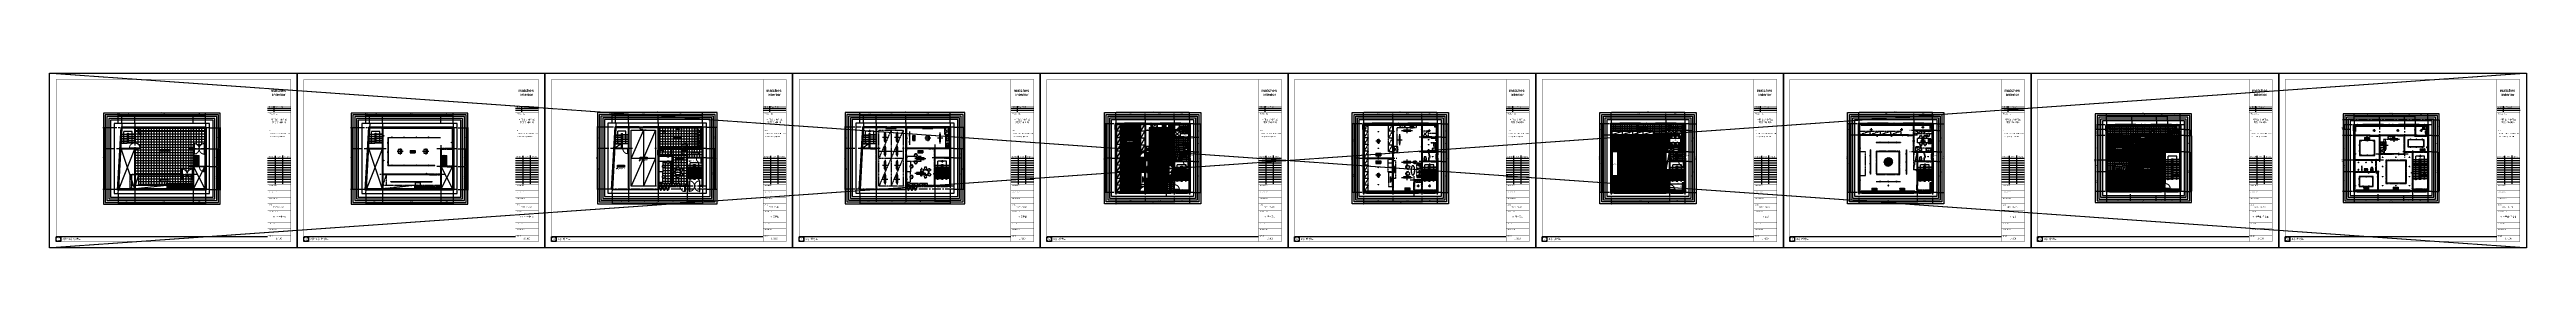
# Model space of a CAD drawing. Header units: millimetres. Extents: x -224448 to 1592092, y -164641 to 319001.
# Drawn here: x -107990 to 312010, y 75662 to 105362 of the extents above; entities that cross this region are included whole.
import ezdxf
from ezdxf.enums import TextEntityAlignment as Align

# ---------------------------------------------------------------- set-up
doc = ezdxf.new("R2010")
doc.units = ezdxf.units.MM
for name, pattern in [('CEN', [62, 60, -1, 0, -1]), ('CENTER2', [1.125, 0.75, -0.125, 0.125, -0.125]), ('DH-HID2', [1.2, 0.8, -0.4]), ('HID', [2.3, 1.5, -0.8]), ('HIDDEN', [9.525, 6.35, -3.175])]:
    doc.linetypes.add(name, pattern=pattern)
doc.layers.get('Defpoints').update_dxf_attribs({"color": 35})
for name, color, linetype in [('ARREA', 1, 'Continuous'), ('CO-BATH', 6, 'Continuous'), ('CO-DO-FR', 7, 'Continuous'), ('CO-DOOR', 8, 'Continuous'), ('CO-FURB-DN', 9, 'Continuous'), ('CORE', 7, 'Continuous'), ('DIM', 3, 'Continuous'), ('FU-FURM', 251, 'DH-HID2'), ('FUR', 6, 'Continuous'), ('I-CL-LIT', 7, 'Continuous'), ('i-furn-bath', 6, 'Continuous'), ('I-LIGHT', 1, 'Continuous'), ('I-SYM', 4, 'Continuous'), ('I-TEXT', 7, 'Continuous'), ('I_CON', 2, 'Continuous'), ('I_DOOR', 4, 'Continuous'), ('I_FORMAT', 7, 'Continuous'), ('I_FUR', 6, 'Continuous'), ('I_HAT', 8, 'Continuous'), ('I_TXT', 7, 'Continuous'), ('I_WALL', 3, 'Continuous'), ('I_WIN', 5, 'Continuous'), ('Layer 1', 7, 'Continuous'), ('가구', 6, 'Continuous')]:
    doc.layers.add(name, color=color, linetype=linetype)
doc.layers.add('I_CEN', color=1, linetype='CEN', lineweight=13)
doc.layers.add('I_DIM', color=1, linetype='Continuous', lineweight=13)
doc.styles.add('DH-TEXT', font='')
doc.styles.add('HY울릉도', font='')
doc.styles.add('IABU-글꼴스타일', font='')
doc.styles.add('NTOP', font='Dotum.ttf')
doc.styles.add('ROMANS', font='romans', dxfattribs={"height": 135})
doc.styles.add('sim', font='')
doc.styles.get("Standard").update_dxf_attribs({"font": 'arial.ttf'})
doc.styles.add('맑은고딕', font='malgun.ttf')
doc.styles.get('DH-TEXT').set_extended_font_data('HY울릉도L')
doc.styles.get('HY울릉도').set_extended_font_data('HY울릉도L')
doc.styles.get('IABU-글꼴스타일').set_extended_font_data('HY울릉도L')
doc.styles.get('sim').set_extended_font_data('Pretendard Variable Light')
doc.linetypes.add('BATTING', pattern='A,0.00254,-2.54,[134,ltypeshp.shx,S=2.54,R=0,X=-2.54,Y=0],-5.08,[134,ltypeshp.shx,S=2.54,R=180,X=2.54,Y=0],-2.54', length=10.16254)
doc.dimstyles.new('IABC-100 (SUB)', dxfattribs={"dimscale": 60, "dimtxt": 2, "dimasz": 1, "dimexe": 1.5, "dimexo": 2, "dimgap": 1, "dimtad": 1, "dimdec": 0, "dimdsep": 46, "dimlunit": 6, "dimtxsty": 'IABU-글꼴스타일', "dimblk": '1234_Dot', "dimcen": 1, "dimclrd": 4, "dimclre": 4, "dimclrt": 7, "dimadec": 0, "dimazin": 0, "dimtfac": 1, "dimtdec": 0, "dimtix": 1, "dimtmove": 2, "dimatfit": 3, "dimldrblk": '1234_Dot', "dimfxl": 2, "dimtolj": 1, "dimtzin": 0, "dimarcsym": 0})
doc.dimstyles.new('ISO-25', dxfattribs={"dimtxt": 2.5, "dimasz": 2.5, "dimexe": 1.25, "dimexo": 0.625, "dimtad": 1, "dimtxsty": 'Standard', "dimcen": 2.5, "dimadec": 0, "dimazin": 0, "dimtfac": 1, "dimtmove": 0, "dimatfit": 3, "dimfxl": 1, "dimarcsym": 0})
pattern_1 = [(45, (-20650, 42020), (-22.4506403, 22.4506403), [])]
pattern_2 = [(45, (21350, 42020), (-22.4506403, 22.4506403), [])]
pattern_3 = [(0, (-20650, 42020), (0, 450), []), (90, (-20650, 42020), (-450, 3e-14), [])]
pattern_4 = [(0, (-20650, 42020), (0, 158.75), []), (45, (-20650, 42020), (-317.4998, 317.4998), [224.5064, -449.0128])]
pattern_5 = [(0, (-20650, 42020), (0, 300), []), (90, (-20650, 42020), (-300, 2e-14), [])]

# ---------------------------------------------------------------- blocks, each defined once
blk = doc.blocks.new('win101')
at = {"layer": 'I_WIN', "linetype": 'Continuous'}
for p, q in [((-123185, -156809), (-123185, -156800)), ((-123185, -156800), (-123168, -156800)), ((-123185, -156810), (-123185, -156801)), ((-123185, -156900), (-123185, -156809)), ((-123185, -156900), (-123185, -156810)), ((-123155, -156900), (-123185, -156900)), ((-123168, -156800), (-123168, -156849)), ((-123168, -156849), (-123155, -156849)), ((-123127, -156805), (-123165, -156805)), ((-123165, -156805), (-123165, -156845)), ((-123165, -156805), (-122185, -156805)), ((-123127, -156805), (-123165, -156805)), ((-123165, -156805), (-123165, -156845)), ((-123165, -156845), (-123127, -156845)), ((-123165, -156845), (-122185, -156845)), ((-123165, -156845), (-123127, -156845)), ((-123155, -156849), (-123155, -156852)), ((-123155, -156852), (-123155, -156900)), ((-123132, -156822), (-123127, -156821)), ((-123132, -156822), (-123127, -156821)), ((-123132, -156829), (-123132, -156822)), ((-123132, -156829), (-123132, -156822)), ((-123127, -156831), (-123132, -156829)), ((-123127, -156831), (-123132, -156829)), ((-123130, -156828), (-123130, -156824)), ((-123130, -156828), (-123130, -156824)), ((-123127, -156821), (-123127, -156805)), ((-123127, -156821), (-123127, -156805)), ((-123127, -156820), (-123124, -156821)), ((-123127, -156820), (-123124, -156821)), ((-122185, -156824), (-123127, -156824)), ((-123127, -156828), (-122185, -156828)), ((-123127, -156831), (-123124, -156830)), ((-123127, -156831), (-123124, -156830)), ((-123127, -156845), (-123127, -156831)), ((-123127, -156845), (-123127, -156831)), ((-123124, -156821), (-123123, -156822)), ((-123124, -156821), (-123123, -156822)), ((-123124, -156830), (-123123, -156829)), ((-123124, -156830), (-123123, -156829)), ((-123123, -156822), (-123123, -156824)), ((-123123, -156822), (-123123, -156824)), ((-123123, -156829), (-123123, -156828)), ((-123123, -156829), (-123123, -156828)), ((-122247, -156822), (-122248, -156824)), ((-122247, -156829), (-122248, -156828)), ((-122244, -156820), (-122247, -156821)), ((-122247, -156821), (-122247, -156822)), ((-122247, -156830), (-122247, -156829)), ((-122244, -156831), (-122247, -156830)), ((-122244, -156821), (-122244, -156805)), ((-122244, -156805), (-122206, -156805)), ((-122238, -156822), (-122244, -156821)), ((-122244, -156831), (-122238, -156829)), ((-122244, -156845), (-122244, -156831)), ((-122206, -156845), (-122244, -156845)), ((-122238, -156829), (-122238, -156822)), ((-122203, -156850), (-122215, -156850)), ((-122215, -156850), (-122215, -156900)), ((-122215, -156900), (-122185, -156900)), ((-122206, -156805), (-122206, -156845)), ((-122185, -156801), (-122203, -156801)), ((-122203, -156801), (-122203, -156850)), ((-122185, -156810), (-122185, -156801)), ((-122185, -156900), (-122185, -156810))]:
    blk.add_line(p, q, dxfattribs=at)
blk.add_lwpolyline([(-123185, -156900), (-122185, -156900), (-122185, -156801), (-123185, -156801)], close=True, dxfattribs=at)
blk = doc.blocks.new('win11')
at = {"layer": 'I_WIN', "linetype": 'Continuous'}
for p, q in [((-132830, -160207), (-132860, -160207)), ((-132860, -160207), (-132860, -160298)), ((-132860, -160298), (-132860, -160307)), ((-132860, -160307), (-128735, -160306)), ((-132860, -160307), (-132843, -160307)), ((-132843, -160307), (-132843, -160258)), ((-132843, -160258), (-132830, -160258)), ((-132840, -160262), (-131860, -160262)), ((-132840, -160302), (-132840, -160262)), ((-132840, -160262), (-132802, -160262)), ((-132840, -160302), (-131860, -160302)), ((-132802, -160302), (-132840, -160302)), ((-132830, -160207), (-128765, -160207)), ((-132830, -160255), (-132830, -160207)), ((-132830, -160258), (-132830, -160255)), ((-132802, -160276), (-132807, -160278)), ((-132807, -160278), (-132807, -160285)), ((-132807, -160285), (-132802, -160286)), ((-132805, -160279), (-132805, -160283)), ((-132802, -160262), (-132802, -160276)), ((-132802, -160276), (-132799, -160277)), ((-132802, -160279), (-131860, -160279)), ((-131860, -160283), (-132802, -160283)), ((-132802, -160287), (-132799, -160286)), ((-132802, -160286), (-132802, -160302)), ((-132799, -160277), (-132798, -160278)), ((-132799, -160286), (-132798, -160285)), ((-132798, -160278), (-132798, -160279)), ((-132798, -160285), (-132798, -160283)), ((-131881, -160278), (-131882, -160279)), ((-131881, -160285), (-131882, -160283)), ((-131878, -160276), (-131881, -160277)), ((-131881, -160277), (-131881, -160278)), ((-131881, -160286), (-131881, -160285)), ((-131878, -160287), (-131881, -160286)), ((-131878, -160211), (-129735, -160211)), ((-131878, -160251), (-131878, -160211)), ((-131878, -160211), (-131843, -160211)), ((-131878, -160229), (-129735, -160229)), ((-129735, -160233), (-131878, -160233)), ((-131878, -160251), (-129735, -160251)), ((-131843, -160251), (-131878, -160251)), ((-131843, -160262), (-131878, -160262)), ((-131878, -160262), (-131878, -160276)), ((-131878, -160276), (-131872, -160278)), ((-131872, -160285), (-131878, -160286)), ((-131878, -160286), (-131878, -160302)), ((-131878, -160302), (-131843, -160302)), ((-131872, -160278), (-131872, -160285)), ((-131872, -160279), (-131872, -160283)), ((-131860, -160176), (-131860, -160341)), ((-131843, -160226), (-131848, -160228)), ((-131848, -160228), (-131848, -160234)), ((-131848, -160233), (-131848, -160229)), ((-131848, -160234), (-131843, -160236)), ((-131843, -160211), (-131843, -160226)), ((-131843, -160225), (-131840, -160227)), ((-131843, -160237), (-131840, -160235)), ((-131843, -160236), (-131843, -160251)), ((-131843, -160302), (-131843, -160262)), ((-131840, -160227), (-131840, -160228)), ((-131840, -160228), (-131839, -160229)), ((-131840, -160234), (-131839, -160233)), ((-131840, -160235), (-131840, -160234)), ((-129756, -160228), (-129757, -160229)), ((-129756, -160235), (-129757, -160233)), ((-129753, -160225), (-129756, -160227)), ((-129756, -160227), (-129756, -160228)), ((-129756, -160236), (-129756, -160235)), ((-129753, -160237), (-129756, -160236)), ((-129753, -160226), (-129753, -160211)), ((-129753, -160211), (-129718, -160211)), ((-129747, -160228), (-129753, -160226)), ((-129753, -160236), (-129747, -160234)), ((-129753, -160251), (-129753, -160236)), ((-129718, -160251), (-129753, -160251)), ((-129753, -160302), (-129753, -160262)), ((-129753, -160262), (-129718, -160262)), ((-129718, -160302), (-129753, -160302)), ((-129753, -160302), (-128735, -160302)), ((-129747, -160234), (-129747, -160228)), ((-129747, -160229), (-129747, -160233)), ((-129735, -160173), (-129735, -160341)), ((-129735, -160262), (-128735, -160262)), ((-129718, -160276), (-129723, -160278)), ((-129723, -160278), (-129723, -160285)), ((-129723, -160279), (-128788, -160279)), ((-128788, -160283), (-129723, -160283)), ((-129723, -160285), (-129718, -160286)), ((-129718, -160211), (-129718, -160251)), ((-129718, -160262), (-129718, -160276)), ((-129718, -160276), (-129715, -160277)), ((-129718, -160287), (-129715, -160286)), ((-129718, -160286), (-129718, -160302)), ((-129715, -160277), (-129715, -160278)), ((-129715, -160278), (-129714, -160279)), ((-129715, -160285), (-129714, -160283)), ((-129715, -160286), (-129715, -160285)), ((-128797, -160278), (-128798, -160279)), ((-128797, -160285), (-128798, -160283)), ((-128794, -160276), (-128797, -160277)), ((-128797, -160277), (-128797, -160278)), ((-128797, -160286), (-128797, -160285)), ((-128794, -160287), (-128797, -160286)), ((-128756, -160262), (-128794, -160262)), ((-128794, -160262), (-128794, -160276)), ((-128794, -160276), (-128788, -160278)), ((-128788, -160285), (-128794, -160286)), ((-128794, -160286), (-128794, -160302)), ((-128794, -160302), (-128756, -160302)), ((-128788, -160278), (-128788, -160285)), ((-128765, -160257), (-128765, -160207)), ((-128765, -160207), (-128735, -160207)), ((-128753, -160257), (-128765, -160257)), ((-128756, -160302), (-128756, -160262)), ((-128753, -160306), (-128753, -160257)), ((-128735, -160306), (-128753, -160306))]:
    blk.add_line(p, q, dxfattribs=at)
blk = doc.blocks.new('klsdfa')
at = {"layer": 'I_CEN'}
blk.add_arc((2937606, -1355168), 820, 90.70525, 181.30421, dxfattribs=at)
at = {"layer": 'I_DOOR'}
for points in [[(2936756, -1355187), (2936756, -1355287), (2936786, -1355287), (2936786, -1355257), (2936796, -1355257), (2936796, -1355217), (2936786, -1355217), (2936786, -1355187), (2936756, -1355187)], [(2937596, -1354347), (2937596, -1355187), (2937626, -1355187), (2937626, -1354347)], [(2937656, -1355187), (2937656, -1355287), (2937626, -1355287), (2937626, -1355257), (2937616, -1355257), (2937616, -1355217), (2937626, -1355217), (2937626, -1355187), (2937656, -1355187)]]:
    blk.add_lwpolyline(points, close=True, dxfattribs=at)
at = {"layer": 'I_FUR', "color": 8, "linetype": 'HIDDEN', "ltscale": 8}
for p, q in [((2937626, -1355187), (2936786, -1355187)), ((2936786, -1355287), (2937626, -1355287))]:
    blk.add_line(p, q, dxfattribs=at)
blk = doc.blocks.new('win10')
at = {"layer": 'I_WIN', "linetype": 'Continuous'}
for p, q in [((-128735, -160207), (-128735, -160297)), ((-128705, -160207), (-128735, -160207)), ((-128735, -160207), (-128735, -160298)), ((-128735, -160297), (-128735, -160306)), ((-128735, -160298), (-128735, -160307)), ((-128735, -160307), (-128718, -160307)), ((-128718, -160307), (-128718, -160258)), ((-128718, -160258), (-128705, -160258)), ((-128715, -160302), (-128715, -160262)), ((-128715, -160262), (-128677, -160262)), ((-128715, -160262), (-128156, -160262)), ((-128715, -160302), (-128715, -160262)), ((-128715, -160262), (-128677, -160262)), ((-128677, -160302), (-128715, -160302)), ((-128715, -160302), (-128156, -160302)), ((-128677, -160302), (-128715, -160302)), ((-128705, -160255), (-128705, -160207)), ((-128705, -160258), (-128705, -160255)), ((-128677, -160276), (-128682, -160278)), ((-128677, -160276), (-128682, -160278)), ((-128682, -160278), (-128682, -160285)), ((-128682, -160278), (-128682, -160285)), ((-128682, -160285), (-128677, -160286)), ((-128682, -160285), (-128677, -160286)), ((-128680, -160279), (-128680, -160283)), ((-128680, -160279), (-128680, -160283)), ((-128677, -160262), (-128677, -160276)), ((-128677, -160262), (-128677, -160276)), ((-128677, -160276), (-128674, -160277)), ((-128677, -160276), (-128674, -160277)), ((-128677, -160279), (-128188, -160279)), ((-128188, -160283), (-128677, -160283)), ((-128677, -160287), (-128674, -160286)), ((-128677, -160286), (-128677, -160302)), ((-128677, -160287), (-128674, -160286)), ((-128677, -160286), (-128677, -160302)), ((-128674, -160277), (-128673, -160278)), ((-128674, -160277), (-128673, -160278)), ((-128674, -160286), (-128673, -160285)), ((-128674, -160286), (-128673, -160285)), ((-128673, -160278), (-128673, -160279)), ((-128673, -160278), (-128673, -160279)), ((-128673, -160285), (-128673, -160283)), ((-128673, -160285), (-128673, -160283)), ((-128197, -160278), (-128198, -160279)), ((-128197, -160285), (-128198, -160283)), ((-128194, -160276), (-128197, -160277)), ((-128197, -160277), (-128197, -160278)), ((-128197, -160286), (-128197, -160285)), ((-128194, -160287), (-128197, -160286)), ((-128156, -160262), (-128194, -160262)), ((-128194, -160262), (-128194, -160276)), ((-128194, -160276), (-128188, -160278)), ((-128188, -160285), (-128194, -160286)), ((-128194, -160286), (-128194, -160302)), ((-128194, -160302), (-128156, -160302)), ((-128188, -160278), (-128188, -160285)), ((-128165, -160257), (-128165, -160207)), ((-128165, -160207), (-128135, -160207)), ((-128153, -160257), (-128165, -160257)), ((-128156, -160302), (-128156, -160262)), ((-128153, -160306), (-128153, -160257)), ((-128135, -160306), (-128153, -160306)), ((-128135, -160207), (-128135, -160297)), ((-128135, -160297), (-128135, -160306))]:
    blk.add_line(p, q, dxfattribs=at)
blk.add_lwpolyline([(-128735, -160207), (-128135, -160207), (-128135, -160306), (-128735, -160306)], close=True, dxfattribs=at)
blk = doc.blocks.new('1234_Dot')
at = {"color": 0, "linetype": 'ByBlock', "lineweight": -2}
blk.add_line((-0.5, 0), (-1, 0), dxfattribs=at)
at = {"color": 0, "linetype": 'ByBlock', "const_width": 0.5}
blk.add_lwpolyline([(-0.25, 0, 1), (0.25, 0, 1)], format="xyb", close=True, dxfattribs=at)
blk = doc.blocks.new('*D12')
at = {"layer": 'Defpoints', "color": 0, "ltscale": 50, "transparency": 16777216}
for p in [(239202, 94762), (240102, 95762), (240102, 94762)]:
    blk.add_point(p, dxfattribs=at)
at = {"layer": 'DIM', "color": 4, "lineweight": -2, "ltscale": 50, "transparency": 16777216}
for p, q in [((239982, 95762), (239112, 95762)), ((239982, 94762), (239112, 94762)), ((239202, 95702), (239202, 94822))]:
    blk.add_line(p, q, dxfattribs=at)
at = {"layer": 'DIM', "color": 4, "lineweight": -2, "ltscale": 50, "transparency": 16777216, "xscale": 60, "yscale": 60, "zscale": 60}
for p, rotation in [((239202, 95762), 90), ((239202, 94762), 270)]:
    blk.add_blockref('1234_Dot', p, dxfattribs=dict(at, rotation=rotation))
at = {"layer": 'DIM', "color": 7, "ltscale": 50, "transparency": 16777216, "insert": (239071, 95262), "char_height": 120, "attachment_point": 5, "rotation": 90, "style": 'IABU-글꼴스타일'}
blk.add_mtext('\\A1;1,000', dxfattribs=at)
blk = doc.blocks.new('*D13')
at = {"layer": 'Defpoints', "color": 0, "ltscale": 50, "transparency": 16777216}
for p in [(240102, 94762), (239202, 90562), (240102, 90562)]:
    blk.add_point(p, dxfattribs=at)
at = {"layer": 'DIM', "color": 4, "lineweight": -2, "ltscale": 50, "transparency": 16777216}
for p, q in [((239982, 94762), (239112, 94762)), ((239202, 94702), (239202, 90622)), ((239982, 90562), (239112, 90562))]:
    blk.add_line(p, q, dxfattribs=at)
at = {"layer": 'DIM', "color": 4, "lineweight": -2, "ltscale": 50, "transparency": 16777216, "xscale": 60, "yscale": 60, "zscale": 60}
for p, rotation in [((239202, 94762), 90), ((239202, 90562), 270)]:
    blk.add_blockref('1234_Dot', p, dxfattribs=dict(at, rotation=rotation))
at = {"layer": 'DIM', "color": 7, "ltscale": 50, "transparency": 16777216, "insert": (239071, 92662), "char_height": 120, "attachment_point": 5, "rotation": 90, "style": 'IABU-글꼴스타일'}
blk.add_mtext('\\A1;4,200', dxfattribs=at)
blk = doc.blocks.new('*D14')
at = {"layer": 'Defpoints', "color": 0, "ltscale": 50, "transparency": 16777216}
for p in [(239202, 88562), (240102, 90562), (240102, 88562)]:
    blk.add_point(p, dxfattribs=at)
at = {"layer": 'DIM', "color": 4, "lineweight": -2, "ltscale": 50, "transparency": 16777216}
for p, q in [((239982, 90562), (239112, 90562)), ((239982, 88562), (239112, 88562)), ((239202, 90502), (239202, 88622))]:
    blk.add_line(p, q, dxfattribs=at)
at = {"layer": 'DIM', "color": 4, "lineweight": -2, "ltscale": 50, "transparency": 16777216, "xscale": 60, "yscale": 60, "zscale": 60}
for p, rotation in [((239202, 90562), 90), ((239202, 88562), 270)]:
    blk.add_blockref('1234_Dot', p, dxfattribs=dict(at, rotation=rotation))
at = {"layer": 'DIM', "color": 7, "ltscale": 50, "transparency": 16777216, "insert": (239071, 89562), "char_height": 120, "attachment_point": 5, "rotation": 90, "style": 'IABU-글꼴스타일'}
blk.add_mtext('\\A1;2,000', dxfattribs=at)
blk = doc.blocks.new('*D15')
at = {"layer": 'Defpoints', "color": 0, "ltscale": 50, "transparency": 16777216}
for p in [(240102, 88562), (239202, 85262), (240102, 85262)]:
    blk.add_point(p, dxfattribs=at)
at = {"layer": 'DIM', "color": 4, "lineweight": -2, "ltscale": 50, "transparency": 16777216}
for p, q in [((239982, 88562), (239112, 88562)), ((239202, 88502), (239202, 85322)), ((239982, 85262), (239112, 85262))]:
    blk.add_line(p, q, dxfattribs=at)
at = {"layer": 'DIM', "color": 4, "lineweight": -2, "ltscale": 50, "transparency": 16777216, "xscale": 60, "yscale": 60, "zscale": 60}
for p, rotation in [((239202, 88562), 90), ((239202, 85262), 270)]:
    blk.add_blockref('1234_Dot', p, dxfattribs=dict(at, rotation=rotation))
at = {"layer": 'DIM', "color": 7, "ltscale": 50, "transparency": 16777216, "insert": (239071, 86912), "char_height": 120, "attachment_point": 5, "rotation": 90, "style": 'IABU-글꼴스타일'}
blk.add_mtext('\\A1;3,300', dxfattribs=at)
blk = doc.blocks.new('*D16')
at = {"layer": 'Defpoints', "color": 0, "ltscale": 50, "transparency": 16777216}
for p in [(239202, 96562), (240102, 96562), (240102, 95762)]:
    blk.add_point(p, dxfattribs=at)
at = {"layer": 'DIM', "color": 4, "lineweight": -2, "ltscale": 50, "transparency": 16777216}
for p, q in [((239982, 96562), (239112, 96562)), ((239982, 95762), (239112, 95762)), ((239202, 95822), (239202, 96502))]:
    blk.add_line(p, q, dxfattribs=at)
at = {"layer": 'DIM', "color": 4, "lineweight": -2, "ltscale": 50, "transparency": 16777216, "xscale": 60, "yscale": 60, "zscale": 60}
for p, rotation in [((239202, 96562), 90), ((239202, 95762), 270)]:
    blk.add_blockref('1234_Dot', p, dxfattribs=dict(at, rotation=rotation))
at = {"layer": 'DIM', "color": 7, "ltscale": 50, "transparency": 16777216, "insert": (239082, 96162), "char_height": 120, "attachment_point": 5, "rotation": 90, "style": 'IABU-글꼴스타일'}
blk.add_mtext('\\A1;800', dxfattribs=at)
blk = doc.blocks.new('*D11')
at = {"layer": 'Defpoints', "color": 0, "ltscale": 50, "transparency": 16777216}
for p in [(240102, 95762), (238902, 85262), (240102, 85262)]:
    blk.add_point(p, dxfattribs=at)
at = {"layer": 'DIM', "color": 4, "lineweight": -2, "ltscale": 50, "transparency": 16777216}
for p, q in [((239982, 95762), (238812, 95762)), ((238902, 95702), (238902, 85322)), ((239982, 85262), (238812, 85262))]:
    blk.add_line(p, q, dxfattribs=at)
at = {"layer": 'DIM', "color": 4, "lineweight": -2, "ltscale": 50, "transparency": 16777216, "xscale": 60, "yscale": 60, "zscale": 60}
for p, rotation in [((238902, 95762), 90), ((238902, 85262), 270)]:
    blk.add_blockref('1234_Dot', p, dxfattribs=dict(at, rotation=rotation))
at = {"layer": 'DIM', "color": 7, "ltscale": 50, "transparency": 16777216, "insert": (238771, 90512), "char_height": 120, "attachment_point": 5, "rotation": 90, "style": 'IABU-글꼴스타일'}
blk.add_mtext('\\A1;10,500', dxfattribs=at)
blk = doc.blocks.new('A$C57680CF2')
at = {"color": 251, "linetype": 'ByBlock'}
for p, q in [((2, 23), (0, 12)), ((0, 12), (2, 6)), ((12, 35), (2, 23)), ((2, 6), (11, 3)), ((11, 3), (52, 0)), ((27, 50), (12, 35)), ((25, 88), (20, 81)), ((20, 81), (20, 74)), ((20, 74), (25, 72)), ((41, 92), (25, 88)), ((25, 72), (35, 71)), ((45, 64), (27, 50)), ((35, 71), (43, 70)), ((73, 91), (41, 92)), ((43, 70), (45, 64)), ((52, 0), (75, 6)), ((104, 92), (73, 91)), ((75, 6), (93, 19)), ((93, 19), (116, 36)), ((146, 113), (104, 92)), ((116, 36), (121, 45)), ((121, 45), (172, 53)), ((241, 156), (146, 113)), ((172, 53), (221, 64)), ((221, 64), (281, 80)), ((305, 183), (241, 156)), ((281, 80), (322, 91)), ((318, 194), (305, 183)), ((342, 250), (318, 194)), ((322, 91), (347, 104)), ((362, 293), (342, 250)), ((347, 104), (369, 122)), ((377, 313), (362, 293)), ((369, 122), (396, 157)), ((392, 620), (377, 596)), ((377, 558), (377, 596)), ((377, 313), (377, 359)), ((392, 289), (377, 313)), ((396, 157), (431, 203)), ((431, 203), (448, 232)), ((448, 232), (458, 250)), ((458, 250), (465, 256))]:
    blk.add_line(p, q, dxfattribs=at)
for points in [[(107, 639), (95, 638), (70, 637), (62, 639), (55, 644), (55, 654), (66, 680), (85, 698), (107, 708), (123, 713), (133, 714), (144, 714), (155, 727), (178, 745), (210, 765), (236, 782), (261, 795), (290, 807), (309, 812), (324, 812), (334, 809), (347, 797), (374, 768), (404, 736), (423, 714), (432, 701), (440, 687), (449, 677), (458, 672), (465, 669)], [(377, 596), (362, 623), (320, 716), (314, 725), (306, 727), (298, 722), (259, 703), (211, 686), (169, 675), (160, 660), (145, 643), (131, 632), (121, 627), (110, 626), (107, 629), (106, 637), (109, 643), (115, 649)]]:
    blk.add_lwpolyline(points, dxfattribs=at)
for centre, start, end in [((261, 436), 12.45288, 61.65453), ((264, 489), 293.9975, 342.62397)]:
    blk.add_arc(centre, 16.2, start, end, dxfattribs=at)
for centre, major_axis, ratio, start_param, end_param in [((278, 462), (-16.9, 0), 0.8333333, -1.0801553, 0.9962775), ((391, 458), (-116, 0), 0.8635681, 0.1884408, 6.0192599), ((406, 463), (0, 219), 0.8282353, 3.4741854, 5.9505925), ((501, 383), (0, 94.4), 0.6024097, 3.5672776, 5.1553695)]:
    blk.add_ellipse(centre, major_axis=major_axis, ratio=ratio, start_param=start_param, end_param=end_param, dxfattribs=at)
at = {"color": 251, "linetype": 'ByBlock', "extrusion": (0, 0, -1)}
for centre, start_param, end_param in [((502, 539), 0.6559797, 1.8866662), ((605, 460), 4.2694084, 5.264562)]:
    blk.add_ellipse(centre, major_axis=(0, 94.4), ratio=0.6024097, start_param=start_param, end_param=end_param, dxfattribs=at)
blk = doc.blocks.new('sdksd')
at = {"layer": 'I_FUR'}
for p, q in [((656176, -409315), (656176, -409531)), ((656901, -409240), (656251, -409240)), ((656251, -409606), (656901, -409606)), ((656648, -409330), (656504, -409330)), ((656576, -409258), (656576, -409402)), ((656976, -409531), (656976, -409315))]:
    blk.add_line(p, q, dxfattribs=at)
blk.add_lwpolyline([(657026, -409650), (657026, -409200), (656126, -409200), (656126, -409650)], close=True, dxfattribs=at)
blk.add_circle((656576, -409330), 27.5, dxfattribs=at)
for centre, start, end in [((656251, -409315), 90, 180), ((656251, -409531), 180, 270), ((656901, -409315), 0, 90), ((656901, -409531), 270, 0)]:
    blk.add_arc(centre, 75, start, end, dxfattribs=at)
at = {"layer": 'I_TXT', "insert": (656573, -409434), "char_height": 120, "width": 3000, "attachment_point": 5, "style": '맑은고딕'}
blk.add_mtext('개수대\\P(900*450)', dxfattribs=at)
blk = doc.blocks.new('zz')
at = {"layer": 'FUR'}
for p, q in [((-117305, -149500), (-117305, -150500)), ((-116575, -149500), (-117305, -149500)), ((-117305, -150500), (-116575, -150500)), ((-117285, -149500), (-117285, -150500)), ((-117275, -149500), (-117275, -150500)), ((-116575, -150500), (-116575, -149500)), ((-116565, -149995), (-116565, -149500)), ((-116505, -149500), (-116565, -149500)), ((-116565, -149995), (-116505, -149995)), ((-116565, -150500), (-116565, -150005)), ((-116565, -150005), (-116505, -150005)), ((-116565, -150500), (-116505, -150500)), ((-116505, -149995), (-116505, -149500)), ((-116495, -149895), (-116505, -149895)), ((-116505, -149995), (-116495, -149995)), ((-116505, -150500), (-116505, -150005)), ((-116505, -150005), (-116495, -150005)), ((-116495, -150105), (-116505, -150105)), ((-116495, -149995), (-116495, -149895)), ((-116495, -150105), (-116495, -150005))]:
    blk.add_line(p, q, dxfattribs=at)
at = {"layer": 'I_HAT'}
for p, q in [((-117305, -149500), (-116575, -150500)), ((-117305, -150500), (-116575, -149500))]:
    blk.add_line(p, q, dxfattribs=at)
at = {"layer": 'I_TXT', "insert": (-116905, -150048), "char_height": 120, "width": 3000, "attachment_point": 5, "style": '맑은고딕'}
blk.add_mtext('냉장고\\P(1000*800)', dxfattribs=at)
blk = doc.blocks.new('FB-009')
at = {"layer": 'FUR'}
for p, q in [((10, 510), (10, 10)), ((278, 510), (10, 510)), ((10, 50), (278, 50)), ((10, 10), (278, 10)), ((12, 47), (12, 13)), ((276, 47), (12, 47)), ((12, 13), (276, 13)), ((13, 505), (13, 54)), ((275, 505), (13, 505)), ((13, 54), (275, 54)), ((566, 510), (267, 510)), ((563, 505), (267, 505)), ((267, 54), (563, 54)), ((267, 50), (566, 50)), ((564, 47), (267, 47)), ((267, 13), (564, 13)), ((267, 10), (566, 10)), ((385, 41), (385, 22)), ((388, 41), (388, 22)), ((424, 41), (424, 22)), ((427, 41), (427, 22)), ((475, 41), (475, 22)), ((478, 41), (478, 22)), ((514, 41), (514, 22)), ((517, 41), (517, 22)), ((563, 54), (563, 505)), ((564, 13), (564, 47)), ((566, 10), (566, 510))]:
    blk.add_line(p, q, dxfattribs=at)
blk.add_lwpolyline([(0, 520), (576, 520), (576, 0), (0, 0)], close=True, dxfattribs=at)
for centre, radius in [((150, 387), 89.9), ((146, 171), 72), ((150, 387), 74.9), ((146, 171), 62), ((438, 387), 89.9), ((434, 171), 72), ((438, 387), 74.9), ((434, 171), 62), ((386, 31), 12.5), ((386, 31), 9.52), ((426, 31), 12.5), ((426, 31), 9.52), ((476, 31), 12.5), ((476, 31), 9.52), ((515, 31), 12.5), ((515, 31), 9.52)]:
    blk.add_circle(centre, radius, dxfattribs=at)
at = {"layer": 'FUR', "style": 'DH-TEXT'}
blk.add_text('Miele', height=15, dxfattribs=at).set_placement((29, 23))
blk = doc.blocks.new('보일러')
at = {"layer": 'FUR'}
blk.add_lwpolyline([(16824, 15041), (16524, 15041), (16524, 14591), (16824, 14591)], close=True, dxfattribs=at)
at = {"layer": 'I_HAT'}
blk.add_line((16824, 15041), (16524, 14591), dxfattribs=at)
at = {"layer": 'I_TXT', "insert": (16523, 14811), "char_height": 120, "width": 3000, "attachment_point": 5, "style": '맑은고딕'}
blk.add_mtext('보일러\\P(450*300)', dxfattribs=at)
blk = doc.blocks.new('j1')
at = {"layer": 'i-furn-bath', "color": 6}
for p, q in [((19424, 13495), (19424, 13371)), ((19434, 13361), (19480, 13361)), ((19911, 13515), (19444, 13515)), ((19480, 13350), (19877, 13350)), ((19801, 12776), (19561, 12776)), ((19877, 13361), (19921, 13361)), ((19931, 13371), (19931, 13495))]:
    blk.add_line(p, q, dxfattribs=at)
at = {"layer": 'i-furn-bath', "color": 8}
for p, q in [((19860, 13313), (19497, 13313)), ((19788, 12808), (19570, 12809)), ((19788, 12803), (19571, 12804))]:
    blk.add_line(p, q, dxfattribs=at)
at = {"layer": 'i-furn-bath', "color": 6}
for centre, radius, start, end in [((19444, 13495), 20, 90.08414, 180.08414), ((19434, 13371), 10, 180.08414, 270.08414), ((21972, 13521), 2543, 183.6048, 190.62391), ((20392, 13193), 930, 188.69222, 206.61254), ((19508, 13495), 20, 90.08414, 180.08414), ((19244, 13047), 603, 336.74295, 343.4052), ((19244, 13047), 620, 334.04552, 343.4052), ((18965, 13191), 930, 339.86124, 351.47605), ((17396, 13502), 2529, 349.76152, 356.7996), ((19911, 13495), 20, 0.08414, 90.08414), ((19921, 13371), 10, 270.08414, 0.08414)]:
    blk.add_arc(centre, radius, start, end, dxfattribs=at)
at = {"layer": 'i-furn-bath', "color": 8}
for centre, radius, start, end in [((21966, 13284), 2487, 175.04644, 185.29838), ((19497, 13303), 10, 90.08414, 178.95124), ((21956, 13258), 2469, 178.95124, 184.71787), ((20393, 13193), 913, 188.72366, 200.37929), ((20393, 13193), 908, 188.72366, 200.37929), ((20084, 13045), 573, 197.21229, 204.19184), ((20084, 13045), 568, 197.21615, 204.19717), ((19570, 12814), 10, 203.56976, 270.44477), ((19570, 12814), 5, 203.56976, 270.44477), ((19788, 12813), 5, 270.44477, 336.74295), ((19788, 12813), 10, 270.44477, 336.74295), ((19244, 13047), 598, 336.74295, 343.4052), ((18964, 13191), 908, 339.78899, 351.44461), ((18964, 13199), 917, 339.27822, 350.91152), ((19848, 13495), 20, 0.08414, 90.08414), ((19860, 13303), 10, 1.21704, 90.08414), ((17401, 13251), 2469, 355.45041, 1.21704), ((17399, 13269), 2479, 355.04006, 5.28477)]:
    blk.add_arc(centre, radius, start, end, dxfattribs=at)
blk = doc.blocks.new('B-003')
at = {"layer": 'CO-BATH'}
for p, q in [((-300, 0), (-300, -470)), ((300, 0), (-300, 0)), ((300, -470), (300, 0)), ((-300, -470), (300, -470))]:
    blk.add_line(p, q, dxfattribs=at)
at = {"layer": 'CO-BATH', "color": 8}
for p, q in [((-270, -120), (-270, -440)), ((270, -120), (-270, -120)), ((-270, -440), (270, -440)), ((-15, -156), (-15, -161)), ((-15, -161), (14, -161)), ((-14, -151), (-14, -156)), ((-13, -60), (-13, -151)), ((12, -60), (12, -151)), ((13, -151), (13, -156)), ((14, -156), (14, -161)), ((270, -440), (270, -120))]:
    blk.add_line(p, q, dxfattribs=at)
at = {"layer": 'CO-BATH', "color": 251}
for p, q in [((-15, -156), (14, -156)), ((-14, -151), (13, -151))]:
    blk.add_line(p, q, dxfattribs=at)
at = {"layer": 'CO-BATH', "color": 8}
blk.add_circle((0, -195), 25, dxfattribs=at)
at = {"layer": 'CO-BATH', "color": 251}
blk.add_circle((0, -195), 20, dxfattribs=at)
for centre, radius, start, end in [((0, 1202), 1362, 258.89099, 281.10901), ((0, -1762), 1362, 78.89099, 101.10901), ((0, -60), 30, 294.62429, 245.37566), ((0, -60), 25, 299.99998, 239.99998), ((0, -60), 18, 313.98294, 226.01701)]:
    blk.add_arc(centre, radius, start, end, dxfattribs=at)
at = {"layer": 'CO-BATH', "color": 8}
for radius, start, end in [(35, 290.92481, 249.07514), (12.5, 359.99998, 179.99998)]:
    blk.add_arc((0, -60), radius, start, end, dxfattribs=at)
blk = doc.blocks.new('A-101')
at = {"layer": 'CO-BATH'}
for p, q in [((-50, 0), (50, 0)), ((-50, -5), (-50, 0)), ((-30, 0), (30, 0)), ((50, -5), (50, 0)), ((-50, -5), (-37, -5)), ((-38, -31), (-38, -8)), ((-30, -39), (0, -39)), ((-30, -39), (-30, -48)), ((-23, -43), (-30, -74)), ((-28, -50), (-25, -50)), ((-14, -48), (-14, -39)), ((0, -39), (30, -39)), ((14, -48), (14, -39)), ((23, -43), (30, -74)), ((25, -50), (28, -50)), ((30, -39), (30, -48)), ((37, -5), (50, -5)), ((38, -31), (38, -8))]:
    blk.add_line(p, q, dxfattribs=at)
for centre, radius, start, end in [((-30, -8), 8, 90, 180), ((30, -8), 8, 0, 90), ((-30, -31), 8, 180, 270), ((-14, -78), 17, 166.81862, 180), ((-14, -78), 17, 180, 209.28052), ((-28, -48), 2, 180, 270), ((1, -59), 30.2, 194.59679, 194.99057), ((-7, -74), 24.6, 209.28052, 233.54641), ((-4, -64), 23.7, 176.04254, 199.38076), ((1, -59), 30.2, 206.60074, 268.83245), ((-11, -43), 11.7, 159.23985, 180), ((-11, -43), 11.7, 180, 210.37899), ((-3, -68), 31.9, 233.54641, 252.98678), ((-6, -40), 18, 210.37899, 234.75484), ((-2, -35), 24.2, 234.75484, 253.68605), ((-11, -48), 3.12, 180, 222.16593), ((-6, -43), 9.93, 222.16593, 245.42253), ((0, -59), 41.5, 252.98678, 270), ((-2, -36), 18.1, 245.42253, 259.27274), ((0, -27), 32.6, 253.68605, 270), ((0, -24), 30.1, 259.27274, 270), ((0, -24), 30.1, 270, 280.72726), ((0, -27), 32.6, 270, 286.31395), ((-1, -59), 30.2, 271.16755, 333.39926), ((0, -59), 41.5, 270, 287.01322), ((2, -36), 18.1, 280.72726, 294.57747), ((2, -35), 24.2, 286.31395, 305.24516), ((6, -43), 9.93, 294.57747, 317.83407), ((3, -68), 31.9, 287.01322, 306.45359), ((11, -48), 3.12, 317.83407, 360), ((6, -40), 18, 305.24516, 329.62101), ((11, -43), 11.7, 329.62101, 0), ((11, -43), 11.7, 0, 20.76015), ((7, -74), 24.6, 306.45359, 330.71948), ((4, -64), 23.7, 340.61924, 3.95746), ((28, -48), 2, 270, 0), ((-1, -59), 30.2, 345.00943, 345.40321), ((14, -78), 17, 330.71948, 0), ((30, -31), 8, 270, 0), ((14, -78), 17, 360, 13.18138)]:
    blk.add_arc(centre, radius, start, end, dxfattribs=at)
blk = doc.blocks.new('A-102')
at = {"layer": 'CO-BATH', "color": 251}
for p, q in [((-31, -76), (-73, -207)), ((-14, -98), (-32, -255)), ((6, -100), (21, -207)), ((12, -99), (31, -183)), ((30, -74), (76, -212))]:
    blk.add_line(p, q, dxfattribs=at)
at = {"layer": 'CO-BATH'}
blk.add_blockref('A-101', (0, 0), dxfattribs=at)
blk = doc.blocks.new('계단2')
at = {"layer": 'CORE', "color": 1}
for p, q in [((54117, 46411), (54117, 45386)), ((54167, 46371), (54117, 46371)), ((54437, 46411), (54437, 45386)), ((54487, 46371), (54437, 46371)), ((54757, 46411), (54757, 45386)), ((54807, 46371), (54757, 46371)), ((55077, 46411), (55077, 45386)), ((55127, 46371), (55077, 46371)), ((55397, 46411), (55397, 45386)), ((55447, 46371), (55397, 46371)), ((55717, 46411), (55717, 45386)), ((55767, 46371), (55717, 46371)), ((56037, 46411), (56037, 45386)), ((56087, 46371), (56037, 46371)), ((56357, 46411), (56357, 45386)), ((56407, 46371), (56357, 46371)), ((56677, 46411), (56677, 45386)), ((56727, 46371), (56677, 46371)), ((56997, 46411), (56997, 45386)), ((57047, 46371), (56997, 46371)), ((57317, 46411), (57317, 45386)), ((57367, 46371), (57317, 46371)), ((54117, 45386), (54167, 45386)), ((54167, 45923), (56757, 45923)), ((54167, 44986), (54217, 44986)), ((54167, 44448), (54754, 44448)), ((54217, 44001), (54167, 44001)), ((54217, 44986), (54217, 43961)), ((54437, 45386), (54487, 45386)), ((54487, 44986), (54537, 44986)), ((54537, 44001), (54487, 44001)), ((54537, 44986), (54537, 43961)), ((54757, 45386), (54807, 45386)), ((54807, 44986), (54857, 44986)), ((54857, 44001), (54807, 44001)), ((54931, 44424), (54813, 43961)), ((54857, 44986), (54857, 43961)), ((55061, 44342), (54931, 44424)), ((54934, 44555), (55061, 44342)), ((55010, 44495), (54934, 44555)), ((55176, 45086), (55010, 44495)), ((55077, 45386), (55127, 45386)), ((55080, 44448), (57967, 44448)), ((55127, 44986), (55177, 44986)), ((55177, 44001), (55127, 44001)), ((55177, 44986), (55177, 43961)), ((55397, 45386), (55447, 45386)), ((55447, 44986), (55497, 44986)), ((55497, 44001), (55447, 44001)), ((55497, 44986), (55497, 43961)), ((55717, 45386), (55767, 45386)), ((55767, 44986), (55817, 44986)), ((55817, 44001), (55767, 44001)), ((55817, 44986), (55817, 43961)), ((56037, 45386), (56087, 45386)), ((56087, 44986), (56137, 44986)), ((56137, 44001), (56087, 44001)), ((56137, 44986), (56137, 43961)), ((56357, 45386), (56407, 45386)), ((56407, 45923), (57967, 45923)), ((56407, 44986), (56457, 44986)), ((56457, 44001), (56407, 44001)), ((56457, 44986), (56457, 43961)), ((56677, 45386), (56727, 45386)), ((56727, 44986), (56777, 44986)), ((56777, 44001), (56727, 44001)), ((56777, 44986), (56777, 43961)), ((56997, 45386), (57047, 45386)), ((57047, 44986), (57097, 44986)), ((57097, 44001), (57047, 44001)), ((57097, 44986), (57097, 43961)), ((57317, 45386), (57367, 45386)), ((57367, 44986), (57417, 44986)), ((57417, 44001), (57367, 44001)), ((57417, 44986), (57417, 43961)), ((57967, 44448), (57967, 45923))]:
    blk.add_line(p, q, dxfattribs=at)
at = {"layer": 'CORE'}
for p, q in [((54167, 46411), (54167, 45336)), ((54487, 46411), (54487, 45336)), ((54807, 46411), (54807, 45336)), ((55127, 46411), (55127, 45336)), ((55447, 46411), (55447, 45336)), ((55767, 46411), (55767, 45336)), ((56087, 46411), (56087, 45336)), ((56407, 46411), (56407, 45336)), ((56727, 46411), (56727, 45336)), ((57047, 46411), (57047, 45336)), ((57367, 46411), (57367, 45336)), ((54017, 45336), (57517, 45336)), ((54017, 45336), (54017, 45036)), ((54017, 45036), (57517, 45036)), ((54067, 45286), (57517, 45286)), ((54067, 45286), (54067, 45086)), ((54067, 45086), (57517, 45086)), ((54167, 45286), (54167, 45086)), ((54167, 45236), (57367, 45236)), ((54167, 45136), (57367, 45136)), ((54167, 45036), (54167, 43961)), ((54487, 45286), (54487, 45236)), ((54487, 45136), (54487, 45086)), ((54487, 45036), (54487, 43961)), ((54754, 44562), (54788, 44562)), ((54820, 44448), (54754, 44562)), ((54820, 44448), (54754, 44334)), ((54754, 44334), (54788, 44334)), ((54854, 44448), (54788, 44562)), ((54854, 44448), (54788, 44334)), ((54807, 45286), (54807, 45236)), ((54807, 45136), (54807, 45086)), ((54807, 45036), (54807, 43961)), ((55080, 44448), (55146, 44562)), ((55080, 44448), (55146, 44334)), ((55115, 44448), (55181, 44562)), ((55115, 44448), (55181, 44334)), ((55127, 45286), (55127, 45236)), ((55127, 45136), (55127, 45086)), ((55127, 45036), (55127, 43961)), ((55181, 44562), (55146, 44562)), ((55181, 44334), (55146, 44334)), ((55447, 45286), (55447, 45236)), ((55447, 45136), (55447, 45086)), ((55447, 45036), (55447, 43961)), ((55767, 45286), (55767, 45236)), ((55767, 45136), (55767, 45086)), ((55767, 45036), (55767, 43961)), ((56087, 45286), (56087, 45236)), ((56087, 45136), (56087, 45086)), ((56087, 45036), (56087, 43961)), ((56407, 45286), (56407, 45236)), ((56407, 45136), (56407, 45086)), ((56407, 45036), (56407, 43961)), ((56727, 45286), (56727, 45236)), ((56727, 45136), (56727, 45086)), ((56727, 45036), (56727, 43961)), ((57047, 45286), (57047, 45236)), ((57047, 45136), (57047, 45086)), ((57047, 45036), (57047, 43961)), ((57367, 45286), (57367, 45086)), ((57367, 45036), (57367, 43961)), ((57517, 45336), (57517, 45036))]:
    blk.add_line(p, q, dxfattribs=at)
for centre, radius in [((54167, 45923), 24.4), ((54167, 44448), 23.2)]:
    blk.add_circle(centre, radius, dxfattribs=at)
at = {"layer": 'CORE', "color": 2, "style": 'ROMANS'}
for s, p in [('DN', (53940, 45921)), ('UP', (53968, 44457))]:
    blk.add_text(s, height=135, rotation=270, dxfattribs=at).set_placement(p, align=Align.CENTER)
blk = doc.blocks.new('*D32')
at = {"layer": 'Defpoints', "color": 0, "ltscale": 50, "transparency": 16777216}
for p in [(240802, 97262), (245102, 98162), (245102, 97262)]:
    blk.add_point(p, dxfattribs=at)
at = {"layer": 'DIM', "color": 4, "lineweight": -2, "ltscale": 50, "transparency": 16777216}
for p, q in [((240802, 97382), (240802, 98252)), ((240862, 98162), (245042, 98162)), ((245102, 97382), (245102, 98252))]:
    blk.add_line(p, q, dxfattribs=at)
at = {"layer": 'DIM', "color": 4, "lineweight": -2, "ltscale": 50, "transparency": 16777216, "xscale": 60, "yscale": 60, "zscale": 60, "rotation": 180}
blk.add_blockref('1234_Dot', (240802, 98162), dxfattribs=at)
at = {"layer": 'DIM', "color": 4, "lineweight": -2, "ltscale": 50, "transparency": 16777216, "xscale": 60, "yscale": 60, "zscale": 60}
blk.add_blockref('1234_Dot', (245102, 98162), dxfattribs=at)
at = {"layer": 'DIM', "color": 7, "ltscale": 50, "transparency": 16777216, "insert": (242952, 98293), "char_height": 120, "attachment_point": 5, "style": 'IABU-글꼴스타일'}
blk.add_mtext('\\A1;4,300', dxfattribs=at)
blk = doc.blocks.new('*D33')
at = {"layer": 'Defpoints', "color": 0, "ltscale": 50, "transparency": 16777216}
for p in [(245102, 97262), (249302, 98162), (249302, 97262)]:
    blk.add_point(p, dxfattribs=at)
at = {"layer": 'DIM', "color": 4, "lineweight": -2, "ltscale": 50, "transparency": 16777216}
for p, q in [((245102, 97382), (245102, 98252)), ((245162, 98162), (249242, 98162)), ((249302, 97382), (249302, 98252))]:
    blk.add_line(p, q, dxfattribs=at)
at = {"layer": 'DIM', "color": 4, "lineweight": -2, "ltscale": 50, "transparency": 16777216, "xscale": 60, "yscale": 60, "zscale": 60, "rotation": 180}
blk.add_blockref('1234_Dot', (245102, 98162), dxfattribs=at)
at = {"layer": 'DIM', "color": 4, "lineweight": -2, "ltscale": 50, "transparency": 16777216, "xscale": 60, "yscale": 60, "zscale": 60}
blk.add_blockref('1234_Dot', (249302, 98162), dxfattribs=at)
at = {"layer": 'DIM', "color": 7, "ltscale": 50, "transparency": 16777216, "insert": (247202, 98293), "char_height": 120, "attachment_point": 5, "style": 'IABU-글꼴스타일'}
blk.add_mtext('\\A1;4,200', dxfattribs=at)
blk = doc.blocks.new('*D34')
at = {"layer": 'Defpoints', "color": 0, "ltscale": 50, "transparency": 16777216}
for p in [(249302, 97262), (251152, 98162), (251152, 97262)]:
    blk.add_point(p, dxfattribs=at)
at = {"layer": 'DIM', "color": 4, "lineweight": -2, "ltscale": 50, "transparency": 16777216}
for p, q in [((249302, 97382), (249302, 98252)), ((249362, 98162), (251092, 98162)), ((251152, 97382), (251152, 98252))]:
    blk.add_line(p, q, dxfattribs=at)
at = {"layer": 'DIM', "color": 4, "lineweight": -2, "ltscale": 50, "transparency": 16777216, "xscale": 60, "yscale": 60, "zscale": 60, "rotation": 180}
blk.add_blockref('1234_Dot', (249302, 98162), dxfattribs=at)
at = {"layer": 'DIM', "color": 4, "lineweight": -2, "ltscale": 50, "transparency": 16777216, "xscale": 60, "yscale": 60, "zscale": 60}
blk.add_blockref('1234_Dot', (251152, 98162), dxfattribs=at)
at = {"layer": 'DIM', "color": 7, "ltscale": 50, "transparency": 16777216, "insert": (250227, 98293), "char_height": 120, "attachment_point": 5, "style": 'IABU-글꼴스타일'}
blk.add_mtext('\\A1;1,850', dxfattribs=at)
blk = doc.blocks.new('*D35')
at = {"layer": 'Defpoints', "color": 0, "ltscale": 50, "transparency": 16777216}
for p in [(251152, 98162), (251152, 97262), (253302, 97262)]:
    blk.add_point(p, dxfattribs=at)
at = {"layer": 'DIM', "color": 4, "lineweight": -2, "ltscale": 50, "transparency": 16777216}
for p, q in [((251152, 97382), (251152, 98252)), ((253242, 98162), (251212, 98162)), ((253302, 97382), (253302, 98252))]:
    blk.add_line(p, q, dxfattribs=at)
at = {"layer": 'DIM', "color": 4, "lineweight": -2, "ltscale": 50, "transparency": 16777216, "xscale": 60, "yscale": 60, "zscale": 60, "rotation": 180}
blk.add_blockref('1234_Dot', (251152, 98162), dxfattribs=at)
at = {"layer": 'DIM', "color": 4, "lineweight": -2, "ltscale": 50, "transparency": 16777216, "xscale": 60, "yscale": 60, "zscale": 60}
blk.add_blockref('1234_Dot', (253302, 98162), dxfattribs=at)
at = {"layer": 'DIM', "color": 7, "ltscale": 50, "transparency": 16777216, "insert": (252227, 98293), "char_height": 120, "attachment_point": 5, "style": 'IABU-글꼴스타일'}
blk.add_mtext('\\A1;2,150', dxfattribs=at)
blk = doc.blocks.new('*D36')
at = {"layer": 'Defpoints', "color": 0, "ltscale": 50, "transparency": 16777216}
for p in [(240802, 98462), (240802, 97262), (253302, 97262)]:
    blk.add_point(p, dxfattribs=at)
at = {"layer": 'DIM', "color": 4, "lineweight": -2, "ltscale": 50, "transparency": 16777216}
for p, q in [((240802, 97382), (240802, 98552)), ((253242, 98462), (240862, 98462)), ((253302, 97382), (253302, 98552))]:
    blk.add_line(p, q, dxfattribs=at)
at = {"layer": 'DIM', "color": 4, "lineweight": -2, "ltscale": 50, "transparency": 16777216, "xscale": 60, "yscale": 60, "zscale": 60, "rotation": 180}
blk.add_blockref('1234_Dot', (240802, 98462), dxfattribs=at)
at = {"layer": 'DIM', "color": 4, "lineweight": -2, "ltscale": 50, "transparency": 16777216, "xscale": 60, "yscale": 60, "zscale": 60}
blk.add_blockref('1234_Dot', (253302, 98462), dxfattribs=at)
at = {"layer": 'DIM', "color": 7, "ltscale": 50, "transparency": 16777216, "insert": (247052, 98593), "char_height": 120, "attachment_point": 5, "style": 'IABU-글꼴스타일'}
blk.add_mtext('\\A1;12,500', dxfattribs=at)
blk = doc.blocks.new('dd')
at = {"layer": 'I_WIN', "linetype": 'Continuous'}
for p, q in [((10974, 19551), (16424, 19551)), ((10974, 19542), (10974, 19551)), ((10974, 19551), (10991, 19551)), ((10974, 19451), (10974, 19542)), ((11004, 19451), (10974, 19451)), ((10991, 19551), (10991, 19502)), ((10991, 19502), (11004, 19502)), ((10994, 19546), (11974, 19546)), ((11032, 19546), (10994, 19546)), ((10994, 19546), (10994, 19506)), ((10994, 19506), (11974, 19506)), ((10994, 19506), (11032, 19506)), ((11004, 19502), (11004, 19500)), ((11004, 19500), (11004, 19451)), ((11004, 19451), (16424, 19451)), ((11027, 19529), (11032, 19531)), ((11027, 19523), (11027, 19529)), ((11032, 19521), (11027, 19523)), ((11029, 19524), (11029, 19528)), ((11032, 19531), (11032, 19546)), ((11032, 19532), (11035, 19530)), ((11974, 19528), (11032, 19528)), ((11032, 19524), (11974, 19524)), ((11032, 19520), (11035, 19522)), ((11032, 19506), (11032, 19521)), ((11035, 19530), (11036, 19529)), ((11035, 19522), (11036, 19523)), ((11036, 19529), (11036, 19528)), ((11036, 19523), (11036, 19524)), ((11953, 19529), (11952, 19528)), ((11953, 19523), (11952, 19524)), ((11956, 19532), (11953, 19530)), ((11953, 19530), (11953, 19529)), ((11953, 19522), (11953, 19523)), ((11956, 19520), (11953, 19522)), ((11956, 19531), (11956, 19546)), ((11956, 19546), (11991, 19546)), ((11962, 19529), (11956, 19531)), ((11956, 19521), (11962, 19523)), ((11956, 19506), (11956, 19521)), ((11991, 19506), (11956, 19506)), ((11956, 19496), (15441, 19496)), ((11991, 19496), (11956, 19496)), ((11956, 19496), (11956, 19456)), ((15441, 19478), (11956, 19478)), ((11956, 19474), (15441, 19474)), ((11956, 19456), (15424, 19456)), ((11956, 19456), (11991, 19456)), ((11962, 19523), (11962, 19529)), ((11962, 19524), (11962, 19528)), ((11974, 19420), (11974, 19585)), ((11986, 19479), (11991, 19481)), ((11986, 19472), (11986, 19479)), ((11986, 19478), (11986, 19474)), ((11991, 19471), (11986, 19472)), ((11991, 19546), (11991, 19506)), ((11991, 19481), (11991, 19496)), ((11991, 19481), (11994, 19480)), ((11991, 19470), (11994, 19471)), ((11991, 19456), (11991, 19471)), ((11994, 19480), (11994, 19479)), ((11994, 19479), (11995, 19478)), ((11994, 19472), (11995, 19474)), ((11994, 19471), (11994, 19472)), ((15403, 19479), (15402, 19478)), ((15403, 19472), (15402, 19474)), ((15406, 19482), (15403, 19480)), ((15403, 19480), (15403, 19479)), ((15403, 19471), (15403, 19472)), ((15406, 19470), (15403, 19471)), ((15441, 19546), (15406, 19546)), ((15406, 19546), (15406, 19506)), ((15406, 19546), (16424, 19546)), ((15406, 19506), (15441, 19506)), ((15441, 19496), (15406, 19496)), ((15406, 19496), (15406, 19481)), ((15406, 19481), (15412, 19479)), ((15412, 19472), (15406, 19471)), ((15406, 19471), (15406, 19456)), ((15406, 19456), (15441, 19456)), ((15412, 19479), (15412, 19472)), ((15412, 19474), (15412, 19478)), ((15424, 19418), (15424, 19586)), ((15424, 19506), (16424, 19506)), ((15436, 19529), (15441, 19531)), ((15436, 19523), (15436, 19529)), ((16370, 19528), (15436, 19528)), ((15436, 19524), (16370, 19524)), ((15441, 19521), (15436, 19523)), ((15441, 19531), (15441, 19546)), ((15441, 19532), (15444, 19530)), ((15441, 19520), (15444, 19522)), ((15441, 19506), (15441, 19521)), ((15441, 19456), (15441, 19496)), ((15444, 19530), (15444, 19530)), ((15444, 19530), (15445, 19528)), ((15444, 19523), (15445, 19524)), ((15444, 19522), (15444, 19523)), ((16362, 19529), (16361, 19528)), ((16362, 19523), (16361, 19524)), ((16365, 19532), (16362, 19530)), ((16362, 19530), (16362, 19529)), ((16362, 19522), (16362, 19523)), ((16365, 19520), (16362, 19522)), ((16365, 19531), (16365, 19546)), ((16365, 19546), (16403, 19546)), ((16370, 19529), (16365, 19531)), ((16365, 19521), (16370, 19523)), ((16365, 19506), (16365, 19521)), ((16403, 19506), (16365, 19506)), ((16370, 19523), (16370, 19529)), ((16406, 19502), (16394, 19502)), ((16394, 19502), (16394, 19451)), ((16394, 19451), (16424, 19451)), ((16403, 19546), (16403, 19506)), ((16424, 19551), (16406, 19551)), ((16406, 19551), (16406, 19502))]:
    blk.add_line(p, q, dxfattribs=at)
blk = doc.blocks.new('34')
at = {"layer": 'I_WIN', "linetype": 'Continuous'}
for p, q in [((7210, 19700), (7210, 19609)), ((7240, 19700), (7210, 19700)), ((7210, 19700), (7210, 19609)), ((7210, 19609), (7210, 19600)), ((7210, 19609), (7210, 19600)), ((7210, 19600), (7227, 19600)), ((7227, 19600), (7227, 19649)), ((7227, 19649), (7240, 19649)), ((7231, 19605), (7231, 19645)), ((7231, 19645), (7269, 19645)), ((7231, 19645), (8089, 19645)), ((7231, 19605), (7231, 19645)), ((7231, 19645), (7269, 19645)), ((7269, 19605), (7231, 19605)), ((7231, 19605), (8089, 19605)), ((7269, 19605), (7231, 19605)), ((7240, 19651), (7240, 19700)), ((7240, 19649), (7240, 19651)), ((7269, 19630), (7263, 19628)), ((7269, 19630), (7263, 19628)), ((7263, 19628), (7263, 19622)), ((7263, 19628), (7263, 19622)), ((7263, 19622), (7269, 19620)), ((7263, 19622), (7269, 19620)), ((7265, 19627), (7265, 19623)), ((7265, 19627), (7265, 19623)), ((7269, 19645), (7269, 19630)), ((7269, 19645), (7269, 19630)), ((7269, 19631), (7271, 19630)), ((7269, 19631), (7271, 19630)), ((7269, 19627), (8057, 19627)), ((8057, 19623), (7269, 19623)), ((7269, 19619), (7271, 19621)), ((7269, 19619), (7271, 19621)), ((7269, 19620), (7269, 19605)), ((7269, 19620), (7269, 19605)), ((7271, 19630), (7272, 19629)), ((7271, 19630), (7272, 19629)), ((7271, 19621), (7272, 19622)), ((7271, 19621), (7272, 19622)), ((7272, 19629), (7273, 19627)), ((7272, 19629), (7273, 19627)), ((7272, 19622), (7273, 19623)), ((7272, 19622), (7273, 19623)), ((8048, 19629), (8047, 19627)), ((8048, 19622), (8047, 19623)), ((8049, 19630), (8048, 19629)), ((8049, 19621), (8048, 19622)), ((8051, 19631), (8049, 19630)), ((8051, 19619), (8049, 19621)), ((8089, 19645), (8051, 19645)), ((8051, 19645), (8051, 19630)), ((8051, 19630), (8057, 19628)), ((8057, 19622), (8051, 19620)), ((8051, 19620), (8051, 19605)), ((8051, 19605), (8089, 19605)), ((8057, 19628), (8057, 19622)), ((8080, 19649), (8080, 19700)), ((8080, 19700), (8110, 19700)), ((8093, 19649), (8080, 19649)), ((8089, 19605), (8089, 19645)), ((8093, 19600), (8093, 19649)), ((8110, 19600), (8093, 19600)), ((8110, 19700), (8110, 19609)), ((8110, 19609), (8110, 19600))]:
    blk.add_line(p, q, dxfattribs=at)
blk.add_lwpolyline([(7210, 19700), (8110, 19700), (8110, 19600), (7210, 19600)], close=True, dxfattribs=at)
blk = doc.blocks.new('*D40')
at = {"layer": 'Defpoints', "color": 0, "lineweight": -2, "transparency": 16777216}
for p, q in [((254003, 91962), (254904, 91962)), ((254902, 85264), (254902, 91959)), ((254003, 85262), (254904, 85262))]:
    blk.add_line(p, q, dxfattribs=at)
at = {"layer": 'Defpoints', "color": 0, "transparency": 16777216}
for p in [(254002, 91962), (254902, 91962), (254002, 85262)]:
    blk.add_point(p, dxfattribs=at)
for points in [[(254902, 91959), (254903, 91959), (254902, 91962)], [(254902, 85264), (254903, 85264), (254902, 85262)]]:
    blk.add_solid(points, dxfattribs=at)
at = {"layer": 'Defpoints', "color": 0, "transparency": 16777216, "insert": (254901, 88612), "char_height": 2.5, "attachment_point": 5, "rotation": 90}
blk.add_mtext('6700', dxfattribs=at)
blk = doc.blocks.new('*D41')
at = {"layer": 'Defpoints', "color": 0, "ltscale": 50, "transparency": 16777216}
for p in [(254002, 94762), (254902, 94762), (254002, 91962)]:
    blk.add_point(p, dxfattribs=at)
at = {"layer": 'DIM', "color": 4, "lineweight": -2, "ltscale": 50, "transparency": 16777216}
for p, q in [((254122, 94762), (254992, 94762)), ((254902, 92022), (254902, 94702)), ((254122, 91962), (254992, 91962))]:
    blk.add_line(p, q, dxfattribs=at)
at = {"layer": 'DIM', "color": 4, "lineweight": -2, "ltscale": 50, "transparency": 16777216, "xscale": 60, "yscale": 60, "zscale": 60}
for p, rotation in [((254902, 94762), 90), ((254902, 91962), 270)]:
    blk.add_blockref('1234_Dot', p, dxfattribs=dict(at, rotation=rotation))
at = {"layer": 'DIM', "color": 7, "ltscale": 50, "transparency": 16777216, "insert": (254771, 93362), "char_height": 120, "attachment_point": 5, "rotation": 90, "style": 'IABU-글꼴스타일'}
blk.add_mtext('\\A1;2,800', dxfattribs=at)
blk = doc.blocks.new('*D42')
at = {"layer": 'Defpoints', "color": 0, "ltscale": 50, "transparency": 16777216}
for p in [(254002, 95762), (254002, 94762), (254902, 94762)]:
    blk.add_point(p, dxfattribs=at)
at = {"layer": 'DIM', "color": 4, "lineweight": -2, "ltscale": 50, "transparency": 16777216}
for p, q in [((254122, 95762), (254992, 95762)), ((254122, 94762), (254992, 94762)), ((254902, 95702), (254902, 94822))]:
    blk.add_line(p, q, dxfattribs=at)
at = {"layer": 'DIM', "color": 4, "lineweight": -2, "ltscale": 50, "transparency": 16777216, "xscale": 60, "yscale": 60, "zscale": 60}
for p, rotation in [((254902, 95762), 90), ((254902, 94762), 270)]:
    blk.add_blockref('1234_Dot', p, dxfattribs=dict(at, rotation=rotation))
at = {"layer": 'DIM', "color": 7, "ltscale": 50, "transparency": 16777216, "insert": (254771, 95262), "char_height": 120, "attachment_point": 5, "rotation": 90, "style": 'IABU-글꼴스타일'}
blk.add_mtext('\\A1;1,000', dxfattribs=at)
blk = doc.blocks.new('*D43')
at = {"layer": 'Defpoints', "color": 0, "ltscale": 50, "transparency": 16777216}
for p in [(254002, 94762), (254002, 85262), (255202, 85262)]:
    blk.add_point(p, dxfattribs=at)
at = {"layer": 'DIM', "color": 4, "lineweight": -2, "ltscale": 50, "transparency": 16777216}
for p, q in [((254122, 94762), (255292, 94762)), ((255202, 94702), (255202, 85322)), ((254122, 85262), (255292, 85262))]:
    blk.add_line(p, q, dxfattribs=at)
at = {"layer": 'DIM', "color": 4, "lineweight": -2, "ltscale": 50, "transparency": 16777216, "xscale": 60, "yscale": 60, "zscale": 60}
for p, rotation in [((255202, 94762), 90), ((255202, 85262), 270)]:
    blk.add_blockref('1234_Dot', p, dxfattribs=dict(at, rotation=rotation))
at = {"layer": 'DIM', "color": 7, "ltscale": 50, "transparency": 16777216, "insert": (255071, 90012), "char_height": 120, "attachment_point": 5, "rotation": 90, "style": 'IABU-글꼴스타일'}
blk.add_mtext('\\A1;9,500', dxfattribs=at)
blk = doc.blocks.new('*D44')
at = {"layer": 'Defpoints', "color": 0, "ltscale": 50, "transparency": 16777216}
for p in [(254002, 91962), (254002, 85262), (254902, 85262)]:
    blk.add_point(p, dxfattribs=at)
at = {"layer": 'DIM', "color": 4, "lineweight": -2, "ltscale": 50, "transparency": 16777216}
for p, q in [((254122, 91962), (254992, 91962)), ((254902, 91902), (254902, 85322)), ((254122, 85262), (254992, 85262))]:
    blk.add_line(p, q, dxfattribs=at)
at = {"layer": 'DIM', "color": 4, "lineweight": -2, "ltscale": 50, "transparency": 16777216, "xscale": 60, "yscale": 60, "zscale": 60}
for p, rotation in [((254902, 91962), 90), ((254902, 85262), 270)]:
    blk.add_blockref('1234_Dot', p, dxfattribs=dict(at, rotation=rotation))
at = {"layer": 'DIM', "color": 7, "ltscale": 50, "transparency": 16777216, "insert": (254771, 88612), "char_height": 120, "attachment_point": 5, "rotation": 90, "style": 'IABU-글꼴스타일'}
blk.add_mtext('\\A1;6,700', dxfattribs=at)
blk = doc.blocks.new('*D45')
at = {"layer": 'Defpoints', "color": 0, "ltscale": 50, "transparency": 16777216}
for p in [(240802, 84562), (244802, 84562), (244802, 83662)]:
    blk.add_point(p, dxfattribs=at)
at = {"layer": 'DIM', "color": 4, "lineweight": -2, "ltscale": 50, "transparency": 16777216}
for p, q in [((240802, 84442), (240802, 83572)), ((244802, 84442), (244802, 83572)), ((240862, 83662), (244742, 83662))]:
    blk.add_line(p, q, dxfattribs=at)
at = {"layer": 'DIM', "color": 4, "lineweight": -2, "ltscale": 50, "transparency": 16777216, "xscale": 60, "yscale": 60, "zscale": 60, "rotation": 180}
blk.add_blockref('1234_Dot', (240802, 83662), dxfattribs=at)
at = {"layer": 'DIM', "color": 4, "lineweight": -2, "ltscale": 50, "transparency": 16777216, "xscale": 60, "yscale": 60, "zscale": 60}
blk.add_blockref('1234_Dot', (244802, 83662), dxfattribs=at)
at = {"layer": 'DIM', "color": 7, "ltscale": 50, "transparency": 16777216, "insert": (242802, 83793), "char_height": 120, "attachment_point": 5, "style": 'IABU-글꼴스타일'}
blk.add_mtext('\\A1;4,000', dxfattribs=at)
blk = doc.blocks.new('*D46')
at = {"layer": 'Defpoints', "color": 0, "ltscale": 50, "transparency": 16777216}
for p in [(244802, 84562), (249152, 84562), (249152, 83662)]:
    blk.add_point(p, dxfattribs=at)
at = {"layer": 'DIM', "color": 4, "lineweight": -2, "ltscale": 50, "transparency": 16777216}
for p, q in [((244802, 84442), (244802, 83572)), ((249152, 84442), (249152, 83572)), ((244862, 83662), (249092, 83662))]:
    blk.add_line(p, q, dxfattribs=at)
at = {"layer": 'DIM', "color": 4, "lineweight": -2, "ltscale": 50, "transparency": 16777216, "xscale": 60, "yscale": 60, "zscale": 60, "rotation": 180}
blk.add_blockref('1234_Dot', (244802, 83662), dxfattribs=at)
at = {"layer": 'DIM', "color": 4, "lineweight": -2, "ltscale": 50, "transparency": 16777216, "xscale": 60, "yscale": 60, "zscale": 60}
blk.add_blockref('1234_Dot', (249152, 83662), dxfattribs=at)
at = {"layer": 'DIM', "color": 7, "ltscale": 50, "transparency": 16777216, "insert": (246977, 83793), "char_height": 120, "attachment_point": 5, "style": 'IABU-글꼴스타일'}
blk.add_mtext('\\A1;4,350', dxfattribs=at)
blk = doc.blocks.new('*D47')
at = {"layer": 'Defpoints', "color": 0, "ltscale": 50, "transparency": 16777216}
for p in [(249152, 84562), (250702, 84562), (250702, 83662)]:
    blk.add_point(p, dxfattribs=at)
at = {"layer": 'DIM', "color": 4, "lineweight": -2, "ltscale": 50, "transparency": 16777216}
for p, q in [((249152, 84442), (249152, 83572)), ((250702, 84442), (250702, 83572)), ((249212, 83662), (250642, 83662))]:
    blk.add_line(p, q, dxfattribs=at)
at = {"layer": 'DIM', "color": 4, "lineweight": -2, "ltscale": 50, "transparency": 16777216, "xscale": 60, "yscale": 60, "zscale": 60, "rotation": 180}
blk.add_blockref('1234_Dot', (249152, 83662), dxfattribs=at)
at = {"layer": 'DIM', "color": 4, "lineweight": -2, "ltscale": 50, "transparency": 16777216, "xscale": 60, "yscale": 60, "zscale": 60}
blk.add_blockref('1234_Dot', (250702, 83662), dxfattribs=at)
at = {"layer": 'DIM', "color": 7, "ltscale": 50, "transparency": 16777216, "insert": (249927, 83793), "char_height": 120, "attachment_point": 5, "style": 'IABU-글꼴스타일'}
blk.add_mtext('\\A1;1,550', dxfattribs=at)
blk = doc.blocks.new('*D48')
at = {"layer": 'Defpoints', "color": 0, "ltscale": 50, "transparency": 16777216}
for p in [(250702, 84562), (253302, 84562), (253302, 83662)]:
    blk.add_point(p, dxfattribs=at)
at = {"layer": 'DIM', "color": 4, "lineweight": -2, "ltscale": 50, "transparency": 16777216}
for p, q in [((250702, 84442), (250702, 83572)), ((253302, 84442), (253302, 83572)), ((250762, 83662), (253242, 83662))]:
    blk.add_line(p, q, dxfattribs=at)
at = {"layer": 'DIM', "color": 4, "lineweight": -2, "ltscale": 50, "transparency": 16777216, "xscale": 60, "yscale": 60, "zscale": 60, "rotation": 180}
blk.add_blockref('1234_Dot', (250702, 83662), dxfattribs=at)
at = {"layer": 'DIM', "color": 4, "lineweight": -2, "ltscale": 50, "transparency": 16777216, "xscale": 60, "yscale": 60, "zscale": 60}
blk.add_blockref('1234_Dot', (253302, 83662), dxfattribs=at)
at = {"layer": 'DIM', "color": 7, "ltscale": 50, "transparency": 16777216, "insert": (252002, 83793), "char_height": 120, "attachment_point": 5, "style": 'IABU-글꼴스타일'}
blk.add_mtext('\\A1;2,600', dxfattribs=at)
blk = doc.blocks.new('*D49')
at = {"layer": 'Defpoints', "color": 0, "ltscale": 50, "transparency": 16777216}
for p in [(240802, 84562), (253302, 84562), (253302, 83362)]:
    blk.add_point(p, dxfattribs=at)
at = {"layer": 'DIM', "color": 4, "lineweight": -2, "ltscale": 50, "transparency": 16777216}
for p, q in [((240802, 84442), (240802, 83272)), ((253302, 84442), (253302, 83272)), ((240862, 83362), (253242, 83362))]:
    blk.add_line(p, q, dxfattribs=at)
at = {"layer": 'DIM', "color": 4, "lineweight": -2, "ltscale": 50, "transparency": 16777216, "xscale": 60, "yscale": 60, "zscale": 60, "rotation": 180}
blk.add_blockref('1234_Dot', (240802, 83362), dxfattribs=at)
at = {"layer": 'DIM', "color": 4, "lineweight": -2, "ltscale": 50, "transparency": 16777216, "xscale": 60, "yscale": 60, "zscale": 60}
blk.add_blockref('1234_Dot', (253302, 83362), dxfattribs=at)
at = {"layer": 'DIM', "color": 7, "ltscale": 50, "transparency": 16777216, "insert": (247052, 83493), "char_height": 120, "attachment_point": 5, "style": 'IABU-글꼴스타일'}
blk.add_mtext('\\A1;12,500', dxfattribs=at)
blk = doc.blocks.new('55')
at = {"layer": 'CORE'}
for p, q in [((42515, 8400), (43590, 8400)), ((43590, 6040), (43590, 8550)), ((43590, 8550), (43890, 8550)), ((43640, 6090), (43640, 8550)), ((43640, 8400), (43690, 8400)), ((43640, 8400), (43840, 8400)), ((43690, 6190), (43690, 8550)), ((43790, 6190), (43790, 8550)), ((43790, 8400), (43840, 8400)), ((43840, 6090), (43840, 8550)), ((43890, 6040), (43890, 8550)), ((43890, 8400), (44965, 8400)), ((42515, 8080), (43590, 8080)), ((42515, 7810), (43590, 7810)), ((42515, 7540), (43590, 7540)), ((42515, 7270), (43590, 7270)), ((42515, 7000), (43590, 7000)), ((42515, 6730), (43590, 6730)), ((42515, 6460), (43590, 6460)), ((42515, 6190), (43590, 6190)), ((43590, 6040), (43890, 6040)), ((43640, 8080), (43690, 8080)), ((43640, 7810), (43690, 7810)), ((43640, 7540), (43690, 7540)), ((43640, 7270), (43690, 7270)), ((43640, 7000), (43690, 7000)), ((43640, 6730), (43690, 6730)), ((43640, 6460), (43690, 6460)), ((43640, 6190), (43840, 6190)), ((43640, 6090), (43840, 6090)), ((43790, 8080), (43840, 8080)), ((43790, 7810), (43840, 7810)), ((43790, 7540), (43840, 7540)), ((43790, 7270), (43840, 7270)), ((43790, 7000), (43840, 7000)), ((43790, 6730), (43840, 6730)), ((43790, 6460), (43840, 6460)), ((43890, 8080), (44965, 8080)), ((43890, 7810), (44965, 7810)), ((43890, 7540), (44965, 7540)), ((43890, 7270), (44965, 7270)), ((43890, 7000), (44965, 7000)), ((43890, 6730), (44965, 6730)), ((43890, 6460), (44965, 6460)), ((43890, 6190), (44965, 6190)), ((44478, 6988), (44363, 7054)), ((44363, 7054), (44363, 7019)), ((44478, 6953), (44363, 7019)), ((44478, 6777), (44363, 6711)), ((44478, 6743), (44363, 6677)), ((44363, 6677), (44363, 6711)), ((44478, 6988), (44592, 7054)), ((44478, 6953), (44592, 7019)), ((44478, 6777), (44592, 6711)), ((44478, 6743), (44592, 6677)), ((44592, 7054), (44592, 7019)), ((44592, 6677), (44592, 6711))]:
    blk.add_line(p, q, dxfattribs=at)
at = {"layer": 'CORE', "color": 1}
for p, q in [((42555, 8400), (42555, 8350)), ((43002, 6190), (43002, 8800)), ((43002, 8080), (43002, 8800)), ((44478, 8800), (43002, 8800)), ((43540, 8350), (43540, 8400)), ((43940, 8450), (44965, 8450)), ((43940, 8400), (43940, 8450)), ((44478, 6953), (44478, 8800)), ((44925, 8450), (44925, 8400)), ((42515, 8350), (43540, 8350)), ((42515, 8030), (43540, 8030)), ((42515, 7760), (43540, 7760)), ((42515, 7490), (43540, 7490)), ((42515, 7220), (43540, 7220)), ((42515, 6950), (43540, 6950)), ((42515, 6680), (43540, 6680)), ((42515, 6410), (43540, 6410)), ((42515, 6140), (43540, 6140)), ((42555, 8080), (42555, 8030)), ((42555, 7810), (42555, 7760)), ((42555, 7540), (42555, 7490)), ((42555, 7270), (42555, 7220)), ((42555, 7000), (42555, 6950)), ((42555, 6730), (42555, 6680)), ((42555, 6460), (42555, 6410)), ((42555, 6190), (42555, 6140)), ((43540, 8030), (43540, 8080)), ((43540, 7760), (43540, 7810)), ((43540, 7490), (43540, 7540)), ((43540, 7220), (43540, 7270)), ((43540, 6950), (43540, 7000)), ((43540, 6680), (43540, 6730)), ((43540, 6410), (43540, 6460)), ((43540, 6140), (43540, 6190)), ((43840, 7050), (44431, 6883)), ((43940, 8130), (44965, 8130)), ((43940, 8080), (43940, 8130)), ((43940, 7860), (44965, 7860)), ((43940, 7810), (43940, 7860)), ((43940, 7590), (44965, 7590)), ((43940, 7540), (43940, 7590)), ((43940, 7320), (44965, 7320)), ((43940, 7270), (43940, 7320)), ((43940, 7050), (44965, 7050)), ((43940, 7000), (43940, 7050)), ((43940, 6780), (44965, 6780)), ((43940, 6730), (43940, 6780)), ((43940, 6510), (44965, 6510)), ((43940, 6460), (43940, 6510)), ((43940, 6240), (44965, 6240)), ((43940, 6190), (43940, 6240)), ((44371, 6807), (44584, 6934)), ((44431, 6883), (44371, 6807)), ((44478, 6190), (44478, 6777)), ((44584, 6934), (44529, 6847)), ((44529, 6847), (44965, 6736)), ((44925, 8130), (44925, 8080)), ((44925, 7860), (44925, 7810)), ((44925, 7590), (44925, 7540)), ((44925, 7320), (44925, 7270)), ((44925, 7050), (44925, 7000)), ((44925, 6780), (44925, 6730)), ((44925, 6510), (44925, 6460)), ((44925, 6240), (44925, 6190))]:
    blk.add_line(p, q, dxfattribs=at)
at = {"layer": 'CORE'}
for centre, radius in [((43002, 6190), 24.4), ((44478, 6190), 23.2)]:
    blk.add_circle(centre, radius, dxfattribs=at)
at = {"layer": 'CORE', "color": 2, "style": 'ROMANS'}
for s, p in [('DN', (43005, 5963)), ('UP', (44469, 5992))]:
    blk.add_text(s, height=135, dxfattribs=at).set_placement(p, align=Align.CENTER)
blk = doc.blocks.new('ff')
at = {"layer": 'I_WIN', "linetype": 'Continuous'}
for p, q in [((43740, 8610), (43710, 8610)), ((43710, 8610), (43710, 8519)), ((43710, 8519), (43710, 8510)), ((43710, 8510), (43727, 8510)), ((43727, 8510), (43727, 8559)), ((43727, 8559), (43740, 8559)), ((43731, 8515), (43731, 8555)), ((43731, 8555), (43769, 8555)), ((44289, 8555), (43731, 8555)), ((43769, 8515), (43731, 8515)), ((44289, 8515), (43731, 8515)), ((43740, 8559), (43740, 8610)), ((43769, 8540), (43763, 8538)), ((43763, 8538), (43763, 8532)), ((44257, 8537), (43763, 8537)), ((43763, 8533), (44257, 8533)), ((43763, 8532), (43769, 8530)), ((43769, 8555), (43769, 8540)), ((43769, 8541), (43771, 8540)), ((43769, 8529), (43771, 8531)), ((43769, 8530), (43769, 8515)), ((43771, 8540), (43772, 8539)), ((43771, 8531), (43772, 8532)), ((43772, 8539), (43773, 8537)), ((43772, 8532), (43773, 8533)), ((44248, 8539), (44247, 8537)), ((44248, 8539), (44247, 8537)), ((44248, 8532), (44247, 8533)), ((44248, 8532), (44247, 8533)), ((44249, 8540), (44248, 8539)), ((44249, 8540), (44248, 8539)), ((44249, 8531), (44248, 8532)), ((44249, 8531), (44248, 8532)), ((44251, 8541), (44249, 8540)), ((44251, 8541), (44249, 8540)), ((44251, 8529), (44249, 8531)), ((44251, 8529), (44249, 8531)), ((44289, 8555), (44251, 8555)), ((44251, 8555), (44251, 8540)), ((44289, 8555), (44251, 8555)), ((44251, 8555), (44251, 8540)), ((44251, 8540), (44257, 8538)), ((44251, 8540), (44257, 8538)), ((44257, 8532), (44251, 8530)), ((44257, 8532), (44251, 8530)), ((44251, 8530), (44251, 8515)), ((44251, 8530), (44251, 8515)), ((44251, 8515), (44289, 8515)), ((44251, 8515), (44289, 8515)), ((44255, 8537), (44255, 8533)), ((44255, 8537), (44255, 8533)), ((44257, 8538), (44257, 8532)), ((44257, 8538), (44257, 8532)), ((44280, 8561), (44280, 8610)), ((44280, 8610), (44310, 8610)), ((44280, 8559), (44280, 8561)), ((44293, 8559), (44280, 8559)), ((44289, 8515), (44289, 8555)), ((44289, 8515), (44289, 8555)), ((44293, 8510), (44293, 8559)), ((44310, 8510), (44293, 8510)), ((44310, 8610), (44310, 8519)), ((44310, 8610), (44310, 8519)), ((44310, 8519), (44310, 8510)), ((44310, 8519), (44310, 8510))]:
    blk.add_line(p, q, dxfattribs=at)
blk.add_lwpolyline([(44310, 8610), (43710, 8610), (43710, 8510), (44310, 8510)], dxfattribs=at)
blk = doc.blocks.new('dsd5')
at = {"layer": 'I_WIN', "linetype": 'Continuous'}
for p, q in [((44310, 14210), (44280, 14210)), ((44280, 14210), (44280, 14119)), ((44280, 14119), (44280, 14110)), ((44280, 14110), (44297, 14110)), ((44297, 14110), (44297, 14159)), ((44297, 14159), (44310, 14159)), ((44301, 14115), (44301, 14155)), ((44301, 14155), (44339, 14155)), ((45459, 14155), (44301, 14155)), ((44339, 14115), (44301, 14115)), ((45459, 14115), (44301, 14115)), ((44310, 14159), (44310, 14210)), ((44339, 14140), (44333, 14138)), ((44333, 14138), (44333, 14132)), ((45425, 14137), (44333, 14137)), ((44333, 14133), (45425, 14133)), ((44333, 14132), (44339, 14130)), ((44339, 14155), (44339, 14140)), ((44339, 14141), (44341, 14140)), ((44339, 14129), (44341, 14131)), ((44339, 14130), (44339, 14115)), ((44341, 14140), (44342, 14139)), ((44341, 14131), (44342, 14132)), ((44342, 14139), (44343, 14137)), ((44342, 14132), (44343, 14133)), ((45418, 14139), (45417, 14137)), ((45418, 14139), (45417, 14137)), ((45418, 14132), (45417, 14133)), ((45418, 14132), (45417, 14133)), ((45419, 14140), (45418, 14139)), ((45419, 14140), (45418, 14139)), ((45419, 14131), (45418, 14132)), ((45419, 14131), (45418, 14132)), ((45421, 14141), (45419, 14140)), ((45421, 14141), (45419, 14140)), ((45421, 14129), (45419, 14131)), ((45421, 14129), (45419, 14131)), ((45459, 14155), (45421, 14155)), ((45421, 14155), (45421, 14140)), ((45459, 14155), (45421, 14155)), ((45421, 14155), (45421, 14140)), ((45421, 14140), (45427, 14138)), ((45421, 14140), (45427, 14138)), ((45427, 14132), (45421, 14130)), ((45427, 14132), (45421, 14130)), ((45421, 14130), (45421, 14115)), ((45421, 14130), (45421, 14115)), ((45421, 14115), (45459, 14115)), ((45421, 14115), (45459, 14115)), ((45425, 14137), (45425, 14133)), ((45425, 14137), (45425, 14133)), ((45427, 14138), (45427, 14132)), ((45427, 14138), (45427, 14132)), ((45450, 14161), (45450, 14210)), ((45450, 14210), (45480, 14210)), ((45450, 14159), (45450, 14161)), ((45463, 14159), (45450, 14159)), ((45459, 14115), (45459, 14155)), ((45459, 14115), (45459, 14155)), ((45463, 14110), (45463, 14159)), ((45480, 14110), (45463, 14110)), ((45480, 14210), (45480, 14119)), ((45480, 14210), (45480, 14119)), ((45480, 14119), (45480, 14110)), ((45480, 14119), (45480, 14110))]:
    blk.add_line(p, q, dxfattribs=at)
blk.add_lwpolyline([(45480, 14210), (44280, 14210), (44280, 14110), (45480, 14110)], close=True, dxfattribs=at)
blk = doc.blocks.new('fffff')
at = {"layer": 'CO-DO-FR'}
for p, q in [((34200, 13255), (34200, 13155)), ((34230, 13255), (34200, 13255)), ((34200, 13255), (34200, 13255)), ((34200, 13155), (34230, 13155)), ((34230, 13205), (34230, 13255)), ((34230, 13155), (34230, 13205)), ((34230, 13155), (34230, 13155)), ((36000, 13255), (35970, 13255)), ((35970, 13255), (35970, 13255)), ((35970, 13255), (35970, 13205)), ((35970, 13205), (35970, 13155)), ((35970, 13155), (36000, 13155)), ((36000, 13155), (36000, 13255)), ((36000, 13155), (36000, 13155))]:
    blk.add_line(p, q, dxfattribs=at)
at = {"layer": 'CO-DOOR', "color": 251}
blk.add_line((35100, 13410), (35100, 13010), dxfattribs=at)
at = {"layer": 'CO-DOOR', "color": 251, "linetype": 'DH-HID2', "ltscale": 60}
blk.add_lwpolyline([(34200, 13155), (34200, 13255), (36000, 13255), (36000, 13155), (34200, 13155)], dxfattribs=at)
at = {"layer": 'CO-DOOR', "color": 251}
for points in [[(34230, 13218), (34810, 13218), (34810, 13248), (34230, 13248)], [(34810, 13190), (35390, 13190), (35390, 13220), (34810, 13220)], [(35390, 13162), (35970, 13162), (35970, 13192), (35390, 13192)]]:
    blk.add_lwpolyline(points, close=True, dxfattribs=at)
at = {"layer": 'CO-DOOR'}
for points in [[(34280, 13246), (34230, 13246), (34230, 13220), (34280, 13220), (34280, 13228), (34270, 13228), (34270, 13238), (34280, 13238), (34280, 13246)], [(34270, 13230), (34770, 13230), (34770, 13237), (34270, 13237)], [(34760, 13246), (34810, 13246), (34810, 13220), (34760, 13220), (34760, 13228), (34770, 13228), (34770, 13238), (34760, 13238), (34760, 13246)], [(34860, 13218), (34810, 13218), (34810, 13192), (34860, 13192), (34860, 13200), (34850, 13200), (34850, 13210), (34860, 13210), (34860, 13218)], [(34850, 13202), (35350, 13202), (35350, 13209), (34850, 13209)], [(35340, 13218), (35390, 13218), (35390, 13192), (35340, 13192), (35340, 13200), (35350, 13200), (35350, 13210), (35340, 13210), (35340, 13218)], [(35440, 13190), (35390, 13190), (35390, 13164), (35440, 13164), (35440, 13172), (35430, 13172), (35430, 13182), (35440, 13182), (35440, 13190)], [(35430, 13174), (35930, 13174), (35930, 13181), (35430, 13181)], [(35920, 13190), (35970, 13190), (35970, 13164), (35920, 13164), (35920, 13172), (35930, 13172), (35930, 13182), (35920, 13182), (35920, 13190)]]:
    blk.add_lwpolyline(points, close=True, dxfattribs=at)
at = {"layer": 'CO-DOOR', "color": 1}
blk.add_lwpolyline([(34671, 13355), (35000, 13355), (34901, 13427), (34843, 13427), (34942, 13355), (34671, 13355)], close=True, dxfattribs=at)
blk = doc.blocks.new('*D62')
at = {"layer": 'Defpoints', "color": 0, "ltscale": 50, "transparency": 16777216}
for p in [(161277, 96662), (161277, 96662), (161277, 95462)]:
    blk.add_point(p, dxfattribs=at)
at = {"layer": 'DIM', "color": 4, "lineweight": -2, "ltscale": 50, "transparency": 16777216}
for p, q in [((161277, 95522), (161277, 96602)), ((161397, 96662), (161367, 96662)), ((161397, 95462), (161367, 95462))]:
    blk.add_line(p, q, dxfattribs=at)
at = {"layer": 'DIM', "color": 4, "lineweight": -2, "ltscale": 50, "transparency": 16777216, "xscale": 60, "yscale": 60, "zscale": 60}
for p, rotation in [((161277, 96662), 90), ((161277, 95462), 270)]:
    blk.add_blockref('1234_Dot', p, dxfattribs=dict(at, rotation=rotation))
at = {"layer": 'DIM', "color": 7, "ltscale": 50, "transparency": 16777216, "insert": (161146, 96062), "char_height": 120, "attachment_point": 5, "rotation": 90, "style": 'IABU-글꼴스타일'}
blk.add_mtext('\\A1;1,200', dxfattribs=at)
blk = doc.blocks.new('ggg2')
at = {"layer": 'FUR'}
for p, q in [((38105, 13490), (37610, 13490)), ((37610, 13490), (37610, 13430)), ((38105, 13430), (37610, 13430)), ((38610, 13420), (37610, 13420)), ((37610, 13420), (37610, 12690)), ((37610, 12720), (38610, 12720)), ((37610, 12710), (38610, 12710)), ((37610, 12690), (38610, 12690)), ((38105, 13500), (38005, 13500)), ((38005, 13500), (38005, 13490)), ((38105, 13490), (38105, 13500)), ((38105, 13430), (38105, 13490)), ((38215, 13500), (38115, 13500)), ((38115, 13490), (38115, 13500)), ((38610, 13490), (38115, 13490)), ((38115, 13430), (38115, 13490)), ((38610, 13430), (38115, 13430)), ((38215, 13500), (38215, 13490)), ((38610, 13430), (38610, 13490)), ((38610, 12690), (38610, 13420))]:
    blk.add_line(p, q, dxfattribs=at)
at = {"layer": 'I_HAT'}
for p, q in [((37610, 12690), (38610, 13420)), ((38610, 12690), (37610, 13420))]:
    blk.add_line(p, q, dxfattribs=at)
at = {"layer": 'I_TXT', "insert": (38117, 13072), "char_height": 120, "width": 3000, "attachment_point": 5, "style": '맑은고딕'}
blk.add_mtext('냉장고\\P(1000*800)', dxfattribs=at)
blk = doc.blocks.new('개수대')
at = {"layer": 'I_FUR'}
for p, q in [((43086, 12884), (43086, 12668)), ((43811, 12959), (43161, 12959)), ((43414, 12683), (43558, 12683)), ((43486, 12611), (43486, 12755)), ((43886, 12668), (43886, 12884)), ((43161, 12593), (43811, 12593))]:
    blk.add_line(p, q, dxfattribs=at)
blk.add_lwpolyline([(43036, 13003), (43036, 12553), (43936, 12553), (43936, 13003)], close=True, dxfattribs=at)
blk.add_circle((43486, 12683), 27.5, dxfattribs=at)
for centre, start, end in [((43161, 12884), 90, 180), ((43161, 12668), 180, 270), ((43811, 12884), 0, 90), ((43811, 12668), 270, 0)]:
    blk.add_arc(centre, 75, start, end, dxfattribs=at)
at = {"layer": 'I_TXT', "insert": (43491, 12800), "char_height": 120, "width": 3000, "attachment_point": 5, "style": '맑은고딕'}
blk.add_mtext('개수대\\P(900*450)', dxfattribs=at)
blk = doc.blocks.new('gg')
at = {"layer": 'I_FUR'}
blk.add_lwpolyline([(39772, 12041, 0.4142133), (39894, 12163), (39894, 12189, 1.0014959), (39929, 12189), (39929, 12272, 0.9995711), (39398, 12272), (39398, 12189, 1.0014959), (39433, 12189), (39433, 12163, 0.4142132), (39555, 12041)], format="xyb", close=True, dxfattribs=at)
blk.add_lwpolyline([(39894, 12189), (39894, 12272, 0.8710976), (39433, 12272), (39433, 12189)], format="xyb", dxfattribs=at)
at = {"layer": 'I_HAT'}
blk.add_arc((39664, 12221), 231, 359.92131, 180.07869, dxfattribs=at)
blk = doc.blocks.new('J2')
at = {"layer": 'FUR'}
for p, q in [((38164, 4891), (38164, 4541)), ((38514, 4891), (38514, 4541)), ((38864, 4891), (38864, 4541)), ((39214, 4891), (39214, 4541)), ((39564, 4891), (39564, 4541)), ((40264, 5691), (39914, 5691)), ((40264, 5291), (39914, 5291)), ((39914, 4891), (39914, 4541))]:
    blk.add_line(p, q, dxfattribs=at)
for points in [[(37814, 4891), (40264, 4891), (40264, 4541), (37814, 4541)], [(40264, 6091), (39914, 6091), (39914, 4891), (40264, 4891)]]:
    blk.add_lwpolyline(points, close=True, dxfattribs=at)
at = {"layer": 'I_HAT', "ltscale": 50}
for p, q in [((38164, 4891), (37814, 4541)), ((38514, 4891), (38164, 4541)), ((38864, 4891), (38514, 4541)), ((39214, 4891), (38864, 4541)), ((39564, 4891), (39214, 4541)), ((39914, 4891), (39564, 4541)), ((40264, 6091), (39914, 5691)), ((40264, 5691), (39914, 5291)), ((40264, 5291), (39914, 4891)), ((40264, 4891), (39914, 4541))]:
    blk.add_line(p, q, dxfattribs=at)
blk = doc.blocks.new('마감지시')
at = {"layer": 'I-SYM'}
blk.add_hatch(color=256, dxfattribs=at).paths.add_polyline_path([(100285, -105169, 1), (100395, -105169, 1)])
blk.add_circle((100340, -105169), 55.1, dxfattribs=at)
blk.add_open_spline([(100340, -105169), (100472, -105076), (100636, -104989), (100521, -105343), (100750, -105224), (100793, -105160)], degree=3, knots=[104.4072574, 104.4072574, 104.4072574, 104.4072574, 483.4924485, 667.7259252, 958.4022925, 958.4022925, 958.4022925, 958.4022925], dxfattribs=at)
blk = doc.blocks.new('*D74')
at = {"layer": 'Defpoints', "color": 0, "ltscale": 50, "transparency": 16777216}
for p in [(157952, 91962), (157952, 87962), (158339, 87962)]:
    blk.add_point(p, dxfattribs=at)
at = {"layer": 'DIM', "color": 4, "lineweight": -2, "ltscale": 50, "transparency": 16777216}
for p, q in [((158072, 91962), (158429, 91962)), ((158339, 91902), (158339, 88022)), ((158072, 87962), (158429, 87962))]:
    blk.add_line(p, q, dxfattribs=at)
at = {"layer": 'DIM', "color": 4, "lineweight": -2, "ltscale": 50, "transparency": 16777216, "xscale": 60, "yscale": 60, "zscale": 60}
for p, rotation in [((158339, 91962), 90), ((158339, 87962), 270)]:
    blk.add_blockref('1234_Dot', p, dxfattribs=dict(at, rotation=rotation))
at = {"layer": 'DIM', "color": 7, "ltscale": 50, "transparency": 16777216, "insert": (158207, 89962), "char_height": 120, "attachment_point": 5, "rotation": 90, "style": 'IABU-글꼴스타일'}
blk.add_mtext('\\A1;4,000', dxfattribs=at)
blk = doc.blocks.new('*D75')
at = {"layer": 'Defpoints', "color": 0, "ltscale": 50, "transparency": 16777216}
for p in [(157952, 87962), (157952, 85162), (158339, 85162)]:
    blk.add_point(p, dxfattribs=at)
at = {"layer": 'DIM', "color": 4, "lineweight": -2, "ltscale": 50, "transparency": 16777216}
for p, q in [((158072, 87962), (158429, 87962)), ((158072, 85162), (158429, 85162)), ((158339, 87902), (158339, 85222))]:
    blk.add_line(p, q, dxfattribs=at)
at = {"layer": 'DIM', "color": 4, "lineweight": -2, "ltscale": 50, "transparency": 16777216, "xscale": 60, "yscale": 60, "zscale": 60}
for p, rotation in [((158339, 87962), 90), ((158339, 85162), 270)]:
    blk.add_blockref('1234_Dot', p, dxfattribs=dict(at, rotation=rotation))
at = {"layer": 'DIM', "color": 7, "ltscale": 50, "transparency": 16777216, "insert": (158207, 86562), "char_height": 120, "attachment_point": 5, "rotation": 90, "style": 'IABU-글꼴스타일'}
blk.add_mtext('\\A1;2,800', dxfattribs=at)
blk = doc.blocks.new('*D76')
at = {"layer": 'Defpoints', "color": 0, "ltscale": 50, "transparency": 16777216}
for p in [(157952, 94762), (158339, 94762), (157952, 91962)]:
    blk.add_point(p, dxfattribs=at)
at = {"layer": 'DIM', "color": 4, "lineweight": -2, "ltscale": 50, "transparency": 16777216}
for p, q in [((158072, 94762), (158429, 94762)), ((158339, 92022), (158339, 94702)), ((158072, 91962), (158429, 91962))]:
    blk.add_line(p, q, dxfattribs=at)
at = {"layer": 'DIM', "color": 4, "lineweight": -2, "ltscale": 50, "transparency": 16777216, "xscale": 60, "yscale": 60, "zscale": 60}
for p, rotation in [((158339, 94762), 90), ((158339, 91962), 270)]:
    blk.add_blockref('1234_Dot', p, dxfattribs=dict(at, rotation=rotation))
at = {"layer": 'DIM', "color": 7, "ltscale": 50, "transparency": 16777216, "insert": (158207, 93362), "char_height": 120, "attachment_point": 5, "rotation": 90, "style": 'IABU-글꼴스타일'}
blk.add_mtext('\\A1;2,800', dxfattribs=at)
blk = doc.blocks.new('*D77')
at = {"layer": 'Defpoints', "color": 0, "ltscale": 50, "transparency": 16777216}
for p in [(161238, 95462), (161238, 94862), (161277, 94862)]:
    blk.add_point(p, dxfattribs=at)
at = {"layer": 'DIM', "color": 4, "lineweight": -2, "ltscale": 50, "transparency": 16777216}
for p, q in [((161277, 95402), (161277, 94922)), ((161358, 95462), (161367, 95462)), ((161358, 94862), (161367, 94862))]:
    blk.add_line(p, q, dxfattribs=at)
at = {"layer": 'DIM', "color": 4, "lineweight": -2, "ltscale": 50, "transparency": 16777216, "xscale": 60, "yscale": 60, "zscale": 60}
for p, rotation in [((161277, 95462), 90), ((161277, 94862), 270)]:
    blk.add_blockref('1234_Dot', p, dxfattribs=dict(at, rotation=rotation))
at = {"layer": 'DIM', "color": 7, "ltscale": 50, "transparency": 16777216, "insert": (161157, 95162), "char_height": 120, "attachment_point": 5, "rotation": 90, "style": 'IABU-글꼴스타일'}
blk.add_mtext('\\A1;600', dxfattribs=at)
blk = doc.blocks.new('_DotSmall')
at = {"color": 0, "linetype": 'ByBlock', "const_width": 0.5}
blk.add_lwpolyline([(-0.0625, 0, 1), (0.0625, 0, 1)], format="xyb", close=True, dxfattribs=at)
blk = doc.blocks.new('*D78')
at = {"layer": 'Defpoints', "color": 0, "ltscale": 50, "transparency": 16777216}
for p in [(156802, 97462), (166102, 98362), (166102, 97462)]:
    blk.add_point(p, dxfattribs=at)
at = {"layer": 'DIM', "color": 4, "lineweight": -2, "ltscale": 50, "transparency": 16777216}
for p, q in [((156802, 97582), (156802, 98452)), ((156862, 98362), (166042, 98362)), ((166102, 97582), (166102, 98452))]:
    blk.add_line(p, q, dxfattribs=at)
at = {"layer": 'DIM', "color": 4, "lineweight": -2, "ltscale": 50, "transparency": 16777216, "xscale": 60, "yscale": 60, "zscale": 60, "rotation": 180}
blk.add_blockref('1234_Dot', (156802, 98362), dxfattribs=at)
at = {"layer": 'DIM', "color": 4, "lineweight": -2, "ltscale": 50, "transparency": 16777216, "xscale": 60, "yscale": 60, "zscale": 60}
blk.add_blockref('1234_Dot', (166102, 98362), dxfattribs=at)
at = {"layer": 'DIM', "color": 7, "ltscale": 50, "transparency": 16777216, "insert": (161452, 98493), "char_height": 120, "attachment_point": 5, "style": 'IABU-글꼴스타일'}
blk.add_mtext('\\A1;9,300', dxfattribs=at)
blk = doc.blocks.new('*D79')
at = {"layer": 'Defpoints', "color": 0, "ltscale": 50, "transparency": 16777216}
for p in [(166102, 97462), (169302, 98362), (169302, 97462)]:
    blk.add_point(p, dxfattribs=at)
at = {"layer": 'DIM', "color": 4, "lineweight": -2, "ltscale": 50, "transparency": 16777216}
for p, q in [((166102, 97582), (166102, 98452)), ((166162, 98362), (169242, 98362)), ((169302, 97582), (169302, 98452))]:
    blk.add_line(p, q, dxfattribs=at)
at = {"layer": 'DIM', "color": 4, "lineweight": -2, "ltscale": 50, "transparency": 16777216, "xscale": 60, "yscale": 60, "zscale": 60, "rotation": 180}
blk.add_blockref('1234_Dot', (166102, 98362), dxfattribs=at)
at = {"layer": 'DIM', "color": 4, "lineweight": -2, "ltscale": 50, "transparency": 16777216, "xscale": 60, "yscale": 60, "zscale": 60}
blk.add_blockref('1234_Dot', (169302, 98362), dxfattribs=at)
at = {"layer": 'DIM', "color": 7, "ltscale": 50, "transparency": 16777216, "insert": (167702, 98493), "char_height": 120, "attachment_point": 5, "style": 'IABU-글꼴스타일'}
blk.add_mtext('\\A1;3,200', dxfattribs=at)
blk = doc.blocks.new('*D80')
at = {"layer": 'Defpoints', "color": 0, "ltscale": 50, "transparency": 16777216}
for p in [(156802, 98662), (156802, 97462), (169302, 97462)]:
    blk.add_point(p, dxfattribs=at)
at = {"layer": 'DIM', "color": 4, "lineweight": -2, "ltscale": 50, "transparency": 16777216}
for p, q in [((156802, 97582), (156802, 98752)), ((169242, 98662), (156862, 98662)), ((169302, 97582), (169302, 98752))]:
    blk.add_line(p, q, dxfattribs=at)
at = {"layer": 'DIM', "color": 4, "lineweight": -2, "ltscale": 50, "transparency": 16777216, "xscale": 60, "yscale": 60, "zscale": 60, "rotation": 180}
blk.add_blockref('1234_Dot', (156802, 98662), dxfattribs=at)
at = {"layer": 'DIM', "color": 4, "lineweight": -2, "ltscale": 50, "transparency": 16777216, "xscale": 60, "yscale": 60, "zscale": 60}
blk.add_blockref('1234_Dot', (169302, 98662), dxfattribs=at)
at = {"layer": 'DIM', "color": 7, "ltscale": 50, "transparency": 16777216, "insert": (163052, 98793), "char_height": 120, "attachment_point": 5, "style": 'IABU-글꼴스타일'}
blk.add_mtext('\\A1;12,500', dxfattribs=at)
blk = doc.blocks.new('*D81')
at = {"layer": 'Defpoints', "color": 0, "ltscale": 50, "transparency": 16777216}
for p in [(170002, 96762), (170002, 95612), (170602, 95612)]:
    blk.add_point(p, dxfattribs=at)
at = {"layer": 'DIM', "color": 4, "lineweight": -2, "ltscale": 50, "transparency": 16777216}
for p, q in [((170122, 96762), (170692, 96762)), ((170602, 96702), (170602, 95672)), ((170122, 95612), (170692, 95612))]:
    blk.add_line(p, q, dxfattribs=at)
at = {"layer": 'DIM', "color": 4, "lineweight": -2, "ltscale": 50, "transparency": 16777216, "xscale": 60, "yscale": 60, "zscale": 60}
for p, rotation in [((170602, 96762), 90), ((170602, 95612), 270)]:
    blk.add_blockref('1234_Dot', p, dxfattribs=dict(at, rotation=rotation))
at = {"layer": 'DIM', "color": 7, "ltscale": 50, "transparency": 16777216, "insert": (170471, 96187), "char_height": 120, "attachment_point": 5, "rotation": 90, "style": 'IABU-글꼴스타일'}
blk.add_mtext('\\A1;1,150', dxfattribs=at)
blk = doc.blocks.new('*D82')
at = {"layer": 'Defpoints', "color": 0, "ltscale": 50, "transparency": 16777216}
for p in [(170002, 95612), (170002, 91962), (170602, 91962)]:
    blk.add_point(p, dxfattribs=at)
at = {"layer": 'DIM', "color": 4, "lineweight": -2, "ltscale": 50, "transparency": 16777216}
for p, q in [((170122, 95612), (170692, 95612)), ((170602, 95552), (170602, 92022)), ((170122, 91962), (170692, 91962))]:
    blk.add_line(p, q, dxfattribs=at)
at = {"layer": 'DIM', "color": 4, "lineweight": -2, "ltscale": 50, "transparency": 16777216, "xscale": 60, "yscale": 60, "zscale": 60}
for p, rotation in [((170602, 95612), 90), ((170602, 91962), 270)]:
    blk.add_blockref('1234_Dot', p, dxfattribs=dict(at, rotation=rotation))
at = {"layer": 'DIM', "color": 7, "ltscale": 50, "transparency": 16777216, "insert": (170471, 93787), "char_height": 120, "attachment_point": 5, "rotation": 90, "style": 'IABU-글꼴스타일'}
blk.add_mtext('\\A1;3,650', dxfattribs=at)
blk = doc.blocks.new('*D83')
at = {"layer": 'Defpoints', "color": 0, "ltscale": 50, "transparency": 16777216}
for p in [(170002, 91962), (170002, 90362), (170602, 90362)]:
    blk.add_point(p, dxfattribs=at)
at = {"layer": 'DIM', "color": 4, "lineweight": -2, "ltscale": 50, "transparency": 16777216}
for p, q in [((170122, 91962), (170692, 91962)), ((170122, 90362), (170692, 90362)), ((170602, 91902), (170602, 90422))]:
    blk.add_line(p, q, dxfattribs=at)
at = {"layer": 'DIM', "color": 4, "lineweight": -2, "ltscale": 50, "transparency": 16777216, "xscale": 60, "yscale": 60, "zscale": 60}
for p, rotation in [((170602, 91962), 90), ((170602, 90362), 270)]:
    blk.add_blockref('1234_Dot', p, dxfattribs=dict(at, rotation=rotation))
at = {"layer": 'DIM', "color": 7, "ltscale": 50, "transparency": 16777216, "insert": (170471, 91162), "char_height": 120, "attachment_point": 5, "rotation": 90, "style": 'IABU-글꼴스타일'}
blk.add_mtext('\\A1;1,600', dxfattribs=at)
blk = doc.blocks.new('*D84')
at = {"layer": 'Defpoints', "color": 0, "ltscale": 50, "transparency": 16777216}
for p in [(170002, 90362), (170002, 85062), (170602, 85062)]:
    blk.add_point(p, dxfattribs=at)
at = {"layer": 'DIM', "color": 4, "lineweight": -2, "ltscale": 50, "transparency": 16777216}
for p, q in [((170122, 90362), (170692, 90362)), ((170602, 90302), (170602, 85122)), ((170122, 85062), (170692, 85062))]:
    blk.add_line(p, q, dxfattribs=at)
at = {"layer": 'DIM', "color": 4, "lineweight": -2, "ltscale": 50, "transparency": 16777216, "xscale": 60, "yscale": 60, "zscale": 60}
for p, rotation in [((170602, 90362), 90), ((170602, 85062), 270)]:
    blk.add_blockref('1234_Dot', p, dxfattribs=dict(at, rotation=rotation))
at = {"layer": 'DIM', "color": 7, "ltscale": 50, "transparency": 16777216, "insert": (170471, 87712), "char_height": 120, "attachment_point": 5, "rotation": 90, "style": 'IABU-글꼴스타일'}
blk.add_mtext('\\A1;5,300', dxfattribs=at)
blk = doc.blocks.new('*D85')
at = {"layer": 'Defpoints', "color": 0, "ltscale": 50, "transparency": 16777216}
for p in [(170002, 96762), (170002, 85062), (171202, 85062)]:
    blk.add_point(p, dxfattribs=at)
at = {"layer": 'DIM', "color": 4, "lineweight": -2, "ltscale": 50, "transparency": 16777216}
for p, q in [((170122, 96762), (171292, 96762)), ((171202, 96702), (171202, 85122)), ((170122, 85062), (171292, 85062))]:
    blk.add_line(p, q, dxfattribs=at)
at = {"layer": 'DIM', "color": 4, "lineweight": -2, "ltscale": 50, "transparency": 16777216, "xscale": 60, "yscale": 60, "zscale": 60}
for p, rotation in [((171202, 96762), 90), ((171202, 85062), 270)]:
    blk.add_blockref('1234_Dot', p, dxfattribs=dict(at, rotation=rotation))
at = {"layer": 'DIM', "color": 7, "ltscale": 50, "transparency": 16777216, "insert": (171071, 90912), "char_height": 120, "attachment_point": 5, "rotation": 90, "style": 'IABU-글꼴스타일'}
blk.add_mtext('\\A1;11,700', dxfattribs=at)
blk = doc.blocks.new('*D86')
at = {"layer": 'Defpoints', "color": 0, "ltscale": 50, "transparency": 16777216}
for p in [(170002, 96762), (170002, 91962), (170902, 91962)]:
    blk.add_point(p, dxfattribs=at)
at = {"layer": 'DIM', "color": 4, "lineweight": -2, "ltscale": 50, "transparency": 16777216}
for p, q in [((170122, 96762), (170992, 96762)), ((170902, 96702), (170902, 92022)), ((170122, 91962), (170992, 91962))]:
    blk.add_line(p, q, dxfattribs=at)
at = {"layer": 'DIM', "color": 4, "lineweight": -2, "ltscale": 50, "transparency": 16777216, "xscale": 60, "yscale": 60, "zscale": 60}
for p, rotation in [((170902, 96762), 90), ((170902, 91962), 270)]:
    blk.add_blockref('1234_Dot', p, dxfattribs=dict(at, rotation=rotation))
at = {"layer": 'DIM', "color": 7, "ltscale": 50, "transparency": 16777216, "insert": (170771, 94362), "char_height": 120, "attachment_point": 5, "rotation": 90, "style": 'IABU-글꼴스타일'}
blk.add_mtext('\\A1;4,800', dxfattribs=at)
blk = doc.blocks.new('*D87')
at = {"layer": 'Defpoints', "color": 0, "ltscale": 50, "transparency": 16777216}
for p in [(170002, 91962), (170002, 85062), (170902, 85062)]:
    blk.add_point(p, dxfattribs=at)
at = {"layer": 'DIM', "color": 4, "lineweight": -2, "ltscale": 50, "transparency": 16777216}
for p, q in [((170122, 91962), (170992, 91962)), ((170902, 91902), (170902, 85122)), ((170122, 85062), (170992, 85062))]:
    blk.add_line(p, q, dxfattribs=at)
at = {"layer": 'DIM', "color": 4, "lineweight": -2, "ltscale": 50, "transparency": 16777216, "xscale": 60, "yscale": 60, "zscale": 60}
for p, rotation in [((170902, 91962), 90), ((170902, 85062), 270)]:
    blk.add_blockref('1234_Dot', p, dxfattribs=dict(at, rotation=rotation))
at = {"layer": 'DIM', "color": 7, "ltscale": 50, "transparency": 16777216, "insert": (170771, 88512), "char_height": 120, "attachment_point": 5, "rotation": 90, "style": 'IABU-글꼴스타일'}
blk.add_mtext('\\A1;6,900', dxfattribs=at)
blk = doc.blocks.new('*D88')
at = {"layer": 'Defpoints', "color": 0, "ltscale": 50, "transparency": 16777216}
for p in [(156102, 96762), (155202, 94812), (156102, 94812)]:
    blk.add_point(p, dxfattribs=at)
at = {"layer": 'DIM', "color": 4, "lineweight": -2, "ltscale": 50, "transparency": 16777216}
for p, q in [((155982, 96762), (155112, 96762)), ((155202, 96702), (155202, 94872)), ((155982, 94812), (155112, 94812))]:
    blk.add_line(p, q, dxfattribs=at)
at = {"layer": 'DIM', "color": 4, "lineweight": -2, "ltscale": 50, "transparency": 16777216, "xscale": 60, "yscale": 60, "zscale": 60}
for p, rotation in [((155202, 96762), 90), ((155202, 94812), 270)]:
    blk.add_blockref('1234_Dot', p, dxfattribs=dict(at, rotation=rotation))
at = {"layer": 'DIM', "color": 7, "ltscale": 50, "transparency": 16777216, "insert": (155071, 95787), "char_height": 120, "attachment_point": 5, "rotation": 90, "style": 'IABU-글꼴스타일'}
blk.add_mtext('\\A1;1,950', dxfattribs=at)
blk = doc.blocks.new('*D89')
at = {"layer": 'Defpoints', "color": 0, "ltscale": 50, "transparency": 16777216}
for p in [(156102, 94812), (155202, 85062), (156102, 85062)]:
    blk.add_point(p, dxfattribs=at)
at = {"layer": 'DIM', "color": 4, "lineweight": -2, "ltscale": 50, "transparency": 16777216}
for p, q in [((155982, 94812), (155112, 94812)), ((155202, 94752), (155202, 85122)), ((155982, 85062), (155112, 85062))]:
    blk.add_line(p, q, dxfattribs=at)
at = {"layer": 'DIM', "color": 4, "lineweight": -2, "ltscale": 50, "transparency": 16777216, "xscale": 60, "yscale": 60, "zscale": 60}
for p, rotation in [((155202, 94812), 90), ((155202, 85062), 270)]:
    blk.add_blockref('1234_Dot', p, dxfattribs=dict(at, rotation=rotation))
at = {"layer": 'DIM', "color": 7, "ltscale": 50, "transparency": 16777216, "insert": (155071, 89937), "char_height": 120, "attachment_point": 5, "rotation": 90, "style": 'IABU-글꼴스타일'}
blk.add_mtext('\\A1;9,750', dxfattribs=at)
blk = doc.blocks.new('*D90')
at = {"layer": 'Defpoints', "color": 0, "ltscale": 50, "transparency": 16777216}
for p in [(156102, 96762), (154902, 85062), (156102, 85062)]:
    blk.add_point(p, dxfattribs=at)
at = {"layer": 'DIM', "color": 4, "lineweight": -2, "ltscale": 50, "transparency": 16777216}
for p, q in [((155982, 96762), (154812, 96762)), ((154902, 96702), (154902, 85122)), ((155982, 85062), (154812, 85062))]:
    blk.add_line(p, q, dxfattribs=at)
at = {"layer": 'DIM', "color": 4, "lineweight": -2, "ltscale": 50, "transparency": 16777216, "xscale": 60, "yscale": 60, "zscale": 60}
for p, rotation in [((154902, 96762), 90), ((154902, 85062), 270)]:
    blk.add_blockref('1234_Dot', p, dxfattribs=dict(at, rotation=rotation))
at = {"layer": 'DIM', "color": 7, "ltscale": 50, "transparency": 16777216, "insert": (154771, 90912), "char_height": 120, "attachment_point": 5, "rotation": 90, "style": 'IABU-글꼴스타일'}
blk.add_mtext('\\A1;11,700', dxfattribs=at)
blk = doc.blocks.new('*D91')
at = {"layer": 'Defpoints', "color": 0, "ltscale": 50, "transparency": 16777216}
for p in [(156802, 84362), (166702, 84362), (166702, 83462)]:
    blk.add_point(p, dxfattribs=at)
at = {"layer": 'DIM', "color": 4, "lineweight": -2, "ltscale": 50, "transparency": 16777216}
for p, q in [((156802, 84242), (156802, 83372)), ((166702, 84242), (166702, 83372)), ((156862, 83462), (166642, 83462))]:
    blk.add_line(p, q, dxfattribs=at)
at = {"layer": 'DIM', "color": 4, "lineweight": -2, "ltscale": 50, "transparency": 16777216, "xscale": 60, "yscale": 60, "zscale": 60, "rotation": 180}
blk.add_blockref('1234_Dot', (156802, 83462), dxfattribs=at)
at = {"layer": 'DIM', "color": 4, "lineweight": -2, "ltscale": 50, "transparency": 16777216, "xscale": 60, "yscale": 60, "zscale": 60}
blk.add_blockref('1234_Dot', (166702, 83462), dxfattribs=at)
at = {"layer": 'DIM', "color": 7, "ltscale": 50, "transparency": 16777216, "insert": (161752, 83593), "char_height": 120, "attachment_point": 5, "style": 'IABU-글꼴스타일'}
blk.add_mtext('\\A1;9,900', dxfattribs=at)
blk = doc.blocks.new('*D92')
at = {"layer": 'Defpoints', "color": 0, "ltscale": 50, "transparency": 16777216}
for p in [(166702, 84362), (169302, 84362), (166702, 83462)]:
    blk.add_point(p, dxfattribs=at)
at = {"layer": 'DIM', "color": 4, "lineweight": -2, "ltscale": 50, "transparency": 16777216}
for p, q in [((166702, 84242), (166702, 83372)), ((169302, 84242), (169302, 83372)), ((169242, 83462), (166762, 83462))]:
    blk.add_line(p, q, dxfattribs=at)
at = {"layer": 'DIM', "color": 4, "lineweight": -2, "ltscale": 50, "transparency": 16777216, "xscale": 60, "yscale": 60, "zscale": 60, "rotation": 180}
blk.add_blockref('1234_Dot', (166702, 83462), dxfattribs=at)
at = {"layer": 'DIM', "color": 4, "lineweight": -2, "ltscale": 50, "transparency": 16777216, "xscale": 60, "yscale": 60, "zscale": 60}
blk.add_blockref('1234_Dot', (169302, 83462), dxfattribs=at)
at = {"layer": 'DIM', "color": 7, "ltscale": 50, "transparency": 16777216, "insert": (168002, 83593), "char_height": 120, "attachment_point": 5, "style": 'IABU-글꼴스타일'}
blk.add_mtext('\\A1;2,600', dxfattribs=at)
blk = doc.blocks.new('*D93')
at = {"layer": 'Defpoints', "color": 0, "ltscale": 50, "transparency": 16777216}
for p in [(156802, 84362), (169302, 84362), (156802, 83162)]:
    blk.add_point(p, dxfattribs=at)
at = {"layer": 'DIM', "color": 4, "lineweight": -2, "ltscale": 50, "transparency": 16777216}
for p, q in [((156802, 84242), (156802, 83072)), ((169302, 84242), (169302, 83072)), ((169242, 83162), (156862, 83162))]:
    blk.add_line(p, q, dxfattribs=at)
at = {"layer": 'DIM', "color": 4, "lineweight": -2, "ltscale": 50, "transparency": 16777216, "xscale": 60, "yscale": 60, "zscale": 60, "rotation": 180}
blk.add_blockref('1234_Dot', (156802, 83162), dxfattribs=at)
at = {"layer": 'DIM', "color": 4, "lineweight": -2, "ltscale": 50, "transparency": 16777216, "xscale": 60, "yscale": 60, "zscale": 60}
blk.add_blockref('1234_Dot', (169302, 83162), dxfattribs=at)
at = {"layer": 'DIM', "color": 7, "ltscale": 50, "transparency": 16777216, "insert": (163052, 83293), "char_height": 120, "attachment_point": 5, "style": 'IABU-글꼴스타일'}
blk.add_mtext('\\A1;12,500', dxfattribs=at)
blk = doc.blocks.new('FR1')
at = {"layer": 'Defpoints'}
blk.add_lwpolyline([(89059, 47504), (131059, 47504), (131059, 17804), (89059, 17804)], close=True, dxfattribs=at)
at = {"layer": 'I_FORMAT'}
for p, q in [((126043, 41560), (129958, 41560)), ((126044, 41224), (129963, 41224)), ((127113, 41920), (127113, 40862)), ((126044, 33077), (129959, 33077)), ((126044, 32677), (129959, 32677)), ((126044, 32277), (129959, 32277)), ((126044, 31877), (129959, 31877)), ((126044, 31477), (129959, 31477)), ((126044, 31077), (129959, 31077)), ((126044, 30677), (129959, 30677)), ((126044, 30277), (129959, 30277)), ((126044, 29877), (129959, 29877)), ((126044, 29477), (129959, 29477)), ((127379, 28591), (127379, 33460)), ((128619, 28607), (128619, 33477)), ((126044, 29042), (129959, 29042)), ((126044, 19673), (90159, 19673))]:
    blk.add_line(p, q, dxfattribs=at)
for points, const_width in [([(126044, 18873), (90159, 18873), (90159, 46435), (126044, 46435)], 50.2), ([(126044, 46435), (126044, 18864)], 50.2), ([(126044, 46435), (129959, 46435), (129959, 18873), (126044, 18873)], 50.2), ([(126044, 41920), (129959, 41920)], 50.2), ([(126044, 40863), (129952, 40863)], 50.2), ([(126044, 38066), (129959, 38066)], 50.2), ([(126044, 33477), (129959, 33477)], 50.2), ([(126044, 28607), (129959, 28607)], 50.2), ([(126044, 27507), (129959, 27507)], 50.2), ([(126044, 26407), (129959, 26407)], 50.2), ([(126044, 25307), (129959, 25307)], 50.2), ([(129959, 28607), (126459, 28607)], 20), ([(126044, 24207), (129959, 24207)], 50.2), ([(126044, 22173), (129959, 22173)], 50.2), ([(126044, 21107), (129959, 21107)], 50.2), ([(126459, 22173), (129959, 22173)], 30), ([(126459, 21107), (129959, 21107)], 30), ([(126044, 19973), (129959, 19973)], 50.2), ([(126459, 19973), (129959, 19973)], 30)]:
    blk.add_lwpolyline(points, dxfattribs=dict(at, const_width=const_width))
blk.add_lwpolyline([(90159, 19673), (90959, 19673), (90959, 18873), (90159, 18873)], close=True, dxfattribs=at)
blk.add_circle((90559, 19273), 400, dxfattribs=at)
for s, height, p in [('PROJECT TILE', 142.54, (126285, 40527)), ('NOTE.', 142.5, (126291, 37716))]:
    blk.add_text(s, height=height, dxfattribs=at).set_placement(p)
for s, p in [('REVISIONS', (126720, 33267)), ('DATE', (127987, 33267)), ('REMARK', (129287, 33266))]:
    blk.add_text(s, height=142.5, dxfattribs=at).set_placement(p, align=Align.MIDDLE_CENTER)
at = {"layer": 'I_FORMAT', "style": 'sim'}
for s, height, p in [('APPROVED BY', 142.54, (126285, 26132)), ('CHECKED BY', 142.5, (126285, 27232)), ('DRAWING BY', 142.5, (126285, 28339)), ('SHEET NO.', 142.5, (126285, 21901)), ('DATE', 142.5, (126285, 25043)), ('DRAWING TITLE', 142.54, (126285, 23946)), ('2024. 05.03', 252, (126943, 24605)), ('SCALE', 142.5, (126285, 19708)), ('DRAWING NO.', 142.54, (126285, 20836))]:
    blk.add_text(s, height=height, dxfattribs=at).set_placement(p)
blk.add_text('-', height=252, dxfattribs=at).set_placement((128009, 20534), align=Align.MIDDLE_CENTER)
at = {"layer": 'I_FORMAT', "insert": (126238, 41801), "char_height": 142.538, "width": 4018.9, "attachment_point": 1, "line_spacing_factor": 0.93}
blk.add_mtext('{\\fPretendard Variable SemiBold|b0|i0|c129|p2;\\H0.7x;ADDRESS\\fArial|b0|i0|c129|p34;         \\fPretendard Variable SemiBold|b0|i0|c129|p2;서울 강서구 강서로 433\\P\\fArial|b0|i0|c129|p34;\\P\\fPretendard Variable SemiBold|b0|i0|c129|p2;T    E    L\\fArial|b0|i0|c129|p34;            \\fPretendard Variable SemiBold|b0|i0|c129|p2;02  - 6949 - 5994\\P\\fArial|b0|i0|c129|p34;\\P\\fPretendard Variable SemiBold|b0|i0|c129|p2;WEB SITE\\fArial|b0|i0|c129|p34;         \\fPretendard Variable SemiBold|b0|i0|c129|p2;matchesinterior.com}', dxfattribs=at)
at = {"layer": 'I_FORMAT', "insert": (127975, 39364), "char_height": 285.08, "width": 8812.01, "attachment_point": 5}
blk.add_mtext('{\\fPretendard Variable SemiBold|b0|i0|c129|p2;서대문구 증가로\\P법당 인테리어}', dxfattribs=at)
at = {"layer": 'I_FORMAT', "linetype": 'ByBlock', "insert": (126306, 37319), "char_height": 156.79, "width": 3464.85, "attachment_point": 1, "style": 'HY울릉도'}
blk.add_mtext('{\\fPretendard Variable Light|b0|i0|c129|p2;- 본 도면은 현장 사정상 변경될 수 있음.\\P\\P- 발주 시 현장 치수 체크 요함.}', dxfattribs=at)
at = {"layer": 'I_FORMAT', "insert": (127979, 19376), "char_height": 252, "width": 4626.3, "attachment_point": 5, "style": 'sim'}
blk.add_mtext('1 / 100', dxfattribs=at)
at = {"layer": 'Layer 1', "color": 250, "char_height": 467.28, "attachment_point": 7}
for s, insert in [('\\fPoppins|b1|i0|c0|p34;\\W1;matches', (126547, 44321)), ('\\fPoppins|b1|i0|c0|p34;\\W1;interior', (126817, 43626))]:
    blk.add_mtext(s, dxfattribs=dict(at, insert=insert))
blk = doc.blocks.new('*D98')
at = {"layer": 'Defpoints', "color": 0, "ltscale": 50, "transparency": 16777216}
for p in [(166599, 96662), (166599, 95662), (166599, 95662)]:
    blk.add_point(p, dxfattribs=at)
at = {"layer": 'DIM', "color": 4, "lineweight": -2, "ltscale": 50, "transparency": 16777216}
for p, q in [((166599, 96602), (166599, 95722)), ((166719, 96662), (166689, 96662)), ((166719, 95662), (166689, 95662))]:
    blk.add_line(p, q, dxfattribs=at)
at = {"layer": 'DIM', "color": 4, "lineweight": -2, "ltscale": 50, "transparency": 16777216, "xscale": 60, "yscale": 60, "zscale": 60}
for p, rotation in [((166599, 96662), 90), ((166599, 95662), 270)]:
    blk.add_blockref('1234_Dot', p, dxfattribs=dict(at, rotation=rotation))
at = {"layer": 'DIM', "color": 7, "ltscale": 50, "transparency": 16777216, "insert": (166467, 96162), "char_height": 120, "attachment_point": 5, "rotation": 90, "style": 'IABU-글꼴스타일'}
blk.add_mtext('\\A1;1,000', dxfattribs=at)
blk = doc.blocks.new('*D99')
at = {"layer": 'Defpoints', "color": 0, "ltscale": 50, "transparency": 16777216}
for p in [(166752, 86600), (169202, 86600), (169202, 86530)]:
    blk.add_point(p, dxfattribs=at)
at = {"layer": 'DIM', "color": 4, "lineweight": -2, "ltscale": 50, "transparency": 16777216}
for p, q in [((166752, 86480), (166752, 86440)), ((166812, 86530), (169142, 86530)), ((169202, 86480), (169202, 86440))]:
    blk.add_line(p, q, dxfattribs=at)
at = {"layer": 'DIM', "color": 4, "lineweight": -2, "ltscale": 50, "transparency": 16777216, "xscale": 60, "yscale": 60, "zscale": 60, "rotation": 180}
blk.add_blockref('1234_Dot', (166752, 86530), dxfattribs=at)
at = {"layer": 'DIM', "color": 4, "lineweight": -2, "ltscale": 50, "transparency": 16777216, "xscale": 60, "yscale": 60, "zscale": 60}
blk.add_blockref('1234_Dot', (169202, 86530), dxfattribs=at)
at = {"layer": 'DIM', "color": 7, "ltscale": 50, "transparency": 16777216, "insert": (167977, 86662), "char_height": 120, "attachment_point": 5, "style": 'IABU-글꼴스타일'}
blk.add_mtext('\\A1;2,450', dxfattribs=at)
blk = doc.blocks.new('A$C12CF277A')
at = {"color": 251, "linetype": 'ByBlock'}
for p, q in [((182, 225), (181, 223)), ((181, 223), (181, 222)), ((181, 222), (181, 220)), ((181, 220), (181, 219)), ((181, 219), (182, 217)), ((183, 226), (182, 225)), ((182, 217), (182, 216)), ((182, 216), (182, 215)), ((182, 215), (183, 214)), ((184, 226), (183, 226)), ((183, 214), (183, 213)), ((183, 213), (183, 212)), ((183, 212), (184, 211)), ((183, 212), (183, 212)), ((185, 226), (184, 226)), ((184, 211), (184, 210)), ((184, 210), (184, 209)), ((184, 210), (184, 210)), ((184, 209), (185, 209)), ((186, 226), (185, 226)), ((185, 209), (185, 208)), ((185, 208), (185, 207)), ((185, 208), (185, 208)), ((185, 207), (186, 207)), ((187, 226), (186, 226)), ((186, 207), (186, 206)), ((186, 207), (186, 207)), ((186, 206), (187, 205)), ((186, 206), (186, 206)), ((187, 205), (187, 204)), ((187, 205), (187, 205)), ((187, 204), (188, 204)), ((188, 204), (188, 203)), ((188, 203), (189, 202)), ((188, 203), (188, 203)), ((189, 202), (190, 201)), ((189, 202), (189, 202)), ((190, 201), (190, 200)), ((190, 200), (191, 200)), ((373, 373), (372, 371)), ((372, 371), (372, 370)), ((372, 370), (372, 369)), ((372, 369), (373, 368)), ((374, 374), (373, 373)), ((373, 368), (375, 367)), ((376, 375), (374, 374)), ((375, 367), (377, 366)), ((377, 376), (376, 375)), ((379, 376), (377, 376)), ((377, 366), (378, 365)), ((378, 365), (380, 365)), ((380, 377), (379, 376)), ((381, 377), (380, 377)), ((380, 365), (381, 365)), ((382, 378), (381, 377)), ((400, 373), (381, 371)), ((381, 365), (382, 365)), ((383, 378), (382, 378)), ((382, 365), (383, 364)), ((384, 378), (383, 378)), ((383, 364), (385, 364)), ((385, 378), (384, 378)), ((385, 378), (385, 378)), ((385, 364), (386, 364)), ((385, 364), (385, 364)), ((386, 364), (387, 364)), ((410, 446), (409, 445)), ((415, 453), (410, 446)), ((421, 460), (415, 453)), ((427, 467), (421, 460)), ((423, 304), (424, 303)), ((424, 303), (430, 296)), ((434, 472), (427, 467)), ((430, 296), (437, 291)), ((441, 478), (434, 472)), ((437, 291), (445, 286)), ((448, 483), (441, 478)), ((445, 286), (452, 281)), ((456, 487), (448, 483)), ((452, 281), (460, 277)), ((463, 491), (456, 487)), ((460, 277), (468, 274)), ((471, 494), (463, 491)), ((468, 274), (476, 271)), ((479, 497), (471, 494)), ((476, 271), (484, 269)), ((487, 500), (479, 497)), ((484, 269), (493, 267)), ((495, 502), (487, 500)), ((493, 267), (501, 265)), ((503, 503), (495, 502)), ((501, 265), (510, 265)), ((512, 504), (503, 503)), ((510, 265), (518, 264)), ((520, 505), (512, 504)), ((518, 264), (526, 264)), ((529, 505), (520, 505)), ((526, 264), (535, 265)), ((537, 504), (529, 505)), ((535, 265), (543, 266)), ((545, 504), (537, 504)), ((543, 266), (551, 267)), ((554, 502), (545, 504)), ((551, 267), (560, 269)), ((562, 500), (554, 502)), ((560, 269), (568, 272)), ((570, 498), (562, 500)), ((568, 272), (576, 275)), ((578, 495), (570, 498)), ((576, 275), (583, 278)), ((586, 492), (578, 495)), ((583, 278), (591, 282)), ((594, 488), (586, 492)), ((591, 282), (598, 286)), ((602, 483), (594, 488)), ((598, 286), (606, 291)), ((609, 478), (602, 483)), ((606, 291), (613, 297)), ((616, 473), (609, 478)), ((613, 297), (619, 303)), ((623, 467), (616, 473)), ((619, 303), (625, 309)), ((629, 460), (623, 467)), ((625, 309), (631, 316)), ((635, 453), (629, 460)), ((631, 316), (637, 323)), ((640, 445), (635, 453)), ((637, 323), (641, 331)), ((644, 437), (640, 445)), ((641, 331), (646, 339)), ((648, 429), (644, 437)), ((646, 339), (649, 347)), ((652, 420), (648, 429)), ((649, 347), (652, 356)), ((654, 411), (652, 420)), ((652, 356), (655, 365)), ((656, 402), (654, 411)), ((655, 365), (656, 374)), ((657, 393), (656, 402)), ((656, 374), (657, 383)), ((657, 383), (657, 393))]:
    blk.add_line(p, q, dxfattribs=at)
for centre, radius, start, end in [((106, 366), 112, 88.35448, 160.89968), ((5, 403), 4.97, 184.25758, 312.27868), ((111, 292), 148, 106.74538, 133.85728), ((55, 397), 3.42, 149.69248, 329.69368), ((131, 366), 86.2, 134.01008, 157.58948), ((151, 321), 120, 127.14048, 141.45438), ((69, 431), 3.37, 314.00998, 105.48118), ((-152, 721), 382, 307.13988, 312.94168), ((110, 512), 34.5, 268.35441, 306.23478), ((133, 417), 34.5, 94.79838, 135.60098), ((134, 227), 4.48, 36.49228, 205.39348), ((442, 59), 527, 98.24778, 126.23458), ((-114, 1847), 1416, 279.95483, 290.18498), ((282, 297), 168, 205.39303, 253.53054), ((303, 377), 222, 221.74057, 240.7781), ((289, 287), 120, 210.81844, 225.1323), ((264, 245), 86.2, 211.78875, 221.12033), ((196, 186), 3.37, 240.77915, 41.12038), ((-65, -68), 382, 39.33128, 45.13308), ((259, 195), 34.5, 216.67099, 257.47375), ((224, 103), 34.5, 46.20278, 73.53108), ((613, 508), 527, 226.20211, 254.02479), ((-179, -1189), 1416, 63.69558, 72.31818), ((458, 1648), 1139, 265.14332, 269.98391), ((649, -1692), 2290, 93.71698, 97.09528), ((454, 375), 75.1, 137.04308, 178.80508), ((454, 381), 75.1, 192.15472, 233.9167), ((485, 459), 89.8, 145.61348, 185.47988), ((426, 433), 20.1, 145.69268, 215.81708), ((333, 366), 94.7, 335.14318, 35.81658), ((500, 304), 89.8, 185.47988, 237.66735), ((437, 318), 20.1, 155.14268, 225.26708), ((1551, -206), 1139, 158.09138, 165.41888), ((477, 29), 28.8, 246.99842, 326.52798), ((508, 481), 112, 9.43818, 93.71708), ((-1435, 1237), 2290, 327.70188, 334.28288), ((527, 292), 112, 334.28288, 1.56628)]:
    blk.add_arc(centre, radius, start, end, dxfattribs=at)
blk = doc.blocks.new('*D104')
at = {"layer": 'Defpoints', "color": 0, "ltscale": 50, "transparency": 16777216}
for p in [(167402, 92377), (169202, 92377), (169202, 92377)]:
    blk.add_point(p, dxfattribs=at)
at = {"layer": 'DIM', "color": 4, "lineweight": -2, "ltscale": 50, "transparency": 16777216}
for p, q in [((167402, 92497), (167402, 92467)), ((169202, 92497), (169202, 92467)), ((167462, 92377), (169142, 92377))]:
    blk.add_line(p, q, dxfattribs=at)
at = {"layer": 'DIM', "color": 4, "lineweight": -2, "ltscale": 50, "transparency": 16777216, "xscale": 60, "yscale": 60, "zscale": 60, "rotation": 180}
blk.add_blockref('1234_Dot', (167402, 92377), dxfattribs=at)
at = {"layer": 'DIM', "color": 4, "lineweight": -2, "ltscale": 50, "transparency": 16777216, "xscale": 60, "yscale": 60, "zscale": 60}
blk.add_blockref('1234_Dot', (169202, 92377), dxfattribs=at)
at = {"layer": 'DIM', "color": 7, "ltscale": 50, "transparency": 16777216, "insert": (168302, 92508), "char_height": 120, "attachment_point": 5, "style": 'IABU-글꼴스타일'}
blk.add_mtext('\\A1;1,800', dxfattribs=at)
blk = doc.blocks.new('*D110')
at = {"layer": 'Defpoints', "color": 0, "ltscale": 50, "transparency": 16777216}
for p in [(198802, 97462), (208102, 98362), (208102, 97462)]:
    blk.add_point(p, dxfattribs=at)
at = {"layer": 'DIM', "color": 4, "lineweight": -2, "ltscale": 50, "transparency": 16777216}
for p, q in [((198802, 97582), (198802, 98452)), ((198862, 98362), (208042, 98362)), ((208102, 97582), (208102, 98452))]:
    blk.add_line(p, q, dxfattribs=at)
at = {"layer": 'DIM', "color": 4, "lineweight": -2, "ltscale": 50, "transparency": 16777216, "xscale": 60, "yscale": 60, "zscale": 60, "rotation": 180}
blk.add_blockref('1234_Dot', (198802, 98362), dxfattribs=at)
at = {"layer": 'DIM', "color": 4, "lineweight": -2, "ltscale": 50, "transparency": 16777216, "xscale": 60, "yscale": 60, "zscale": 60}
blk.add_blockref('1234_Dot', (208102, 98362), dxfattribs=at)
at = {"layer": 'DIM', "color": 7, "ltscale": 50, "transparency": 16777216, "insert": (203452, 98493), "char_height": 120, "attachment_point": 5, "style": 'IABU-글꼴스타일'}
blk.add_mtext('\\A1;9,300', dxfattribs=at)
blk = doc.blocks.new('*D111')
at = {"layer": 'Defpoints', "color": 0, "ltscale": 50, "transparency": 16777216}
for p in [(208102, 97462), (211302, 98362), (211302, 97462)]:
    blk.add_point(p, dxfattribs=at)
at = {"layer": 'DIM', "color": 4, "lineweight": -2, "ltscale": 50, "transparency": 16777216}
for p, q in [((208102, 97582), (208102, 98452)), ((208162, 98362), (211242, 98362)), ((211302, 97582), (211302, 98452))]:
    blk.add_line(p, q, dxfattribs=at)
at = {"layer": 'DIM', "color": 4, "lineweight": -2, "ltscale": 50, "transparency": 16777216, "xscale": 60, "yscale": 60, "zscale": 60, "rotation": 180}
blk.add_blockref('1234_Dot', (208102, 98362), dxfattribs=at)
at = {"layer": 'DIM', "color": 4, "lineweight": -2, "ltscale": 50, "transparency": 16777216, "xscale": 60, "yscale": 60, "zscale": 60}
blk.add_blockref('1234_Dot', (211302, 98362), dxfattribs=at)
at = {"layer": 'DIM', "color": 7, "ltscale": 50, "transparency": 16777216, "insert": (209702, 98493), "char_height": 120, "attachment_point": 5, "style": 'IABU-글꼴스타일'}
blk.add_mtext('\\A1;3,200', dxfattribs=at)
blk = doc.blocks.new('*D112')
at = {"layer": 'Defpoints', "color": 0, "ltscale": 50, "transparency": 16777216}
for p in [(198802, 98662), (198802, 97462), (211302, 97462)]:
    blk.add_point(p, dxfattribs=at)
at = {"layer": 'DIM', "color": 4, "lineweight": -2, "ltscale": 50, "transparency": 16777216}
for p, q in [((198802, 97582), (198802, 98752)), ((211242, 98662), (198862, 98662)), ((211302, 97582), (211302, 98752))]:
    blk.add_line(p, q, dxfattribs=at)
at = {"layer": 'DIM', "color": 4, "lineweight": -2, "ltscale": 50, "transparency": 16777216, "xscale": 60, "yscale": 60, "zscale": 60, "rotation": 180}
blk.add_blockref('1234_Dot', (198802, 98662), dxfattribs=at)
at = {"layer": 'DIM', "color": 4, "lineweight": -2, "ltscale": 50, "transparency": 16777216, "xscale": 60, "yscale": 60, "zscale": 60}
blk.add_blockref('1234_Dot', (211302, 98662), dxfattribs=at)
at = {"layer": 'DIM', "color": 7, "ltscale": 50, "transparency": 16777216, "insert": (205052, 98793), "char_height": 120, "attachment_point": 5, "style": 'IABU-글꼴스타일'}
blk.add_mtext('\\A1;12,500', dxfattribs=at)
blk = doc.blocks.new('*D113')
at = {"layer": 'Defpoints', "color": 0, "ltscale": 50, "transparency": 16777216}
for p in [(212002, 96762), (212002, 95612), (212602, 95612)]:
    blk.add_point(p, dxfattribs=at)
at = {"layer": 'DIM', "color": 4, "lineweight": -2, "ltscale": 50, "transparency": 16777216}
for p, q in [((212122, 96762), (212692, 96762)), ((212602, 96702), (212602, 95672)), ((212122, 95612), (212692, 95612))]:
    blk.add_line(p, q, dxfattribs=at)
at = {"layer": 'DIM', "color": 4, "lineweight": -2, "ltscale": 50, "transparency": 16777216, "xscale": 60, "yscale": 60, "zscale": 60}
for p, rotation in [((212602, 96762), 90), ((212602, 95612), 270)]:
    blk.add_blockref('1234_Dot', p, dxfattribs=dict(at, rotation=rotation))
at = {"layer": 'DIM', "color": 7, "ltscale": 50, "transparency": 16777216, "insert": (212471, 96187), "char_height": 120, "attachment_point": 5, "rotation": 90, "style": 'IABU-글꼴스타일'}
blk.add_mtext('\\A1;1,150', dxfattribs=at)
blk = doc.blocks.new('*D114')
at = {"layer": 'Defpoints', "color": 0, "ltscale": 50, "transparency": 16777216}
for p in [(212002, 95612), (212002, 91962), (212602, 91962)]:
    blk.add_point(p, dxfattribs=at)
at = {"layer": 'DIM', "color": 4, "lineweight": -2, "ltscale": 50, "transparency": 16777216}
for p, q in [((212122, 95612), (212692, 95612)), ((212602, 95552), (212602, 92022)), ((212122, 91962), (212692, 91962))]:
    blk.add_line(p, q, dxfattribs=at)
at = {"layer": 'DIM', "color": 4, "lineweight": -2, "ltscale": 50, "transparency": 16777216, "xscale": 60, "yscale": 60, "zscale": 60}
for p, rotation in [((212602, 95612), 90), ((212602, 91962), 270)]:
    blk.add_blockref('1234_Dot', p, dxfattribs=dict(at, rotation=rotation))
at = {"layer": 'DIM', "color": 7, "ltscale": 50, "transparency": 16777216, "insert": (212471, 93787), "char_height": 120, "attachment_point": 5, "rotation": 90, "style": 'IABU-글꼴스타일'}
blk.add_mtext('\\A1;3,650', dxfattribs=at)
blk = doc.blocks.new('*D115')
at = {"layer": 'Defpoints', "color": 0, "ltscale": 50, "transparency": 16777216}
for p in [(212002, 91962), (212002, 90362), (212602, 90362)]:
    blk.add_point(p, dxfattribs=at)
at = {"layer": 'DIM', "color": 4, "lineweight": -2, "ltscale": 50, "transparency": 16777216}
for p, q in [((212122, 91962), (212692, 91962)), ((212122, 90362), (212692, 90362)), ((212602, 91902), (212602, 90422))]:
    blk.add_line(p, q, dxfattribs=at)
at = {"layer": 'DIM', "color": 4, "lineweight": -2, "ltscale": 50, "transparency": 16777216, "xscale": 60, "yscale": 60, "zscale": 60}
for p, rotation in [((212602, 91962), 90), ((212602, 90362), 270)]:
    blk.add_blockref('1234_Dot', p, dxfattribs=dict(at, rotation=rotation))
at = {"layer": 'DIM', "color": 7, "ltscale": 50, "transparency": 16777216, "insert": (212471, 91162), "char_height": 120, "attachment_point": 5, "rotation": 90, "style": 'IABU-글꼴스타일'}
blk.add_mtext('\\A1;1,600', dxfattribs=at)
blk = doc.blocks.new('*D116')
at = {"layer": 'Defpoints', "color": 0, "ltscale": 50, "transparency": 16777216}
for p in [(212002, 90362), (212002, 85062), (212602, 85062)]:
    blk.add_point(p, dxfattribs=at)
at = {"layer": 'DIM', "color": 4, "lineweight": -2, "ltscale": 50, "transparency": 16777216}
for p, q in [((212122, 90362), (212692, 90362)), ((212602, 90302), (212602, 85122)), ((212122, 85062), (212692, 85062))]:
    blk.add_line(p, q, dxfattribs=at)
at = {"layer": 'DIM', "color": 4, "lineweight": -2, "ltscale": 50, "transparency": 16777216, "xscale": 60, "yscale": 60, "zscale": 60}
for p, rotation in [((212602, 90362), 90), ((212602, 85062), 270)]:
    blk.add_blockref('1234_Dot', p, dxfattribs=dict(at, rotation=rotation))
at = {"layer": 'DIM', "color": 7, "ltscale": 50, "transparency": 16777216, "insert": (212471, 87712), "char_height": 120, "attachment_point": 5, "rotation": 90, "style": 'IABU-글꼴스타일'}
blk.add_mtext('\\A1;5,300', dxfattribs=at)
blk = doc.blocks.new('*D105')
at = {"layer": 'Defpoints', "color": 0, "ltscale": 50, "transparency": 16777216}
for p in [(212002, 96762), (212002, 85062), (213202, 85062)]:
    blk.add_point(p, dxfattribs=at)
at = {"layer": 'DIM', "color": 4, "lineweight": -2, "ltscale": 50, "transparency": 16777216}
for p, q in [((212122, 96762), (213292, 96762)), ((213202, 96702), (213202, 85122)), ((212122, 85062), (213292, 85062))]:
    blk.add_line(p, q, dxfattribs=at)
at = {"layer": 'DIM', "color": 4, "lineweight": -2, "ltscale": 50, "transparency": 16777216, "xscale": 60, "yscale": 60, "zscale": 60}
for p, rotation in [((213202, 96762), 90), ((213202, 85062), 270)]:
    blk.add_blockref('1234_Dot', p, dxfattribs=dict(at, rotation=rotation))
at = {"layer": 'DIM', "color": 7, "ltscale": 50, "transparency": 16777216, "insert": (213071, 90912), "char_height": 120, "attachment_point": 5, "rotation": 90, "style": 'IABU-글꼴스타일'}
blk.add_mtext('\\A1;11,700', dxfattribs=at)
blk = doc.blocks.new('*D106')
at = {"layer": 'Defpoints', "color": 0, "ltscale": 50, "transparency": 16777216}
for p in [(212002, 96762), (212002, 91962), (212902, 91962)]:
    blk.add_point(p, dxfattribs=at)
at = {"layer": 'DIM', "color": 4, "lineweight": -2, "ltscale": 50, "transparency": 16777216}
for p, q in [((212122, 96762), (212992, 96762)), ((212902, 96702), (212902, 92022)), ((212122, 91962), (212992, 91962))]:
    blk.add_line(p, q, dxfattribs=at)
at = {"layer": 'DIM', "color": 4, "lineweight": -2, "ltscale": 50, "transparency": 16777216, "xscale": 60, "yscale": 60, "zscale": 60}
for p, rotation in [((212902, 96762), 90), ((212902, 91962), 270)]:
    blk.add_blockref('1234_Dot', p, dxfattribs=dict(at, rotation=rotation))
at = {"layer": 'DIM', "color": 7, "ltscale": 50, "transparency": 16777216, "insert": (212771, 94362), "char_height": 120, "attachment_point": 5, "rotation": 90, "style": 'IABU-글꼴스타일'}
blk.add_mtext('\\A1;4,800', dxfattribs=at)
blk = doc.blocks.new('*D107')
at = {"layer": 'Defpoints', "color": 0, "ltscale": 50, "transparency": 16777216}
for p in [(212002, 91962), (212002, 85062), (212902, 85062)]:
    blk.add_point(p, dxfattribs=at)
at = {"layer": 'DIM', "color": 4, "lineweight": -2, "ltscale": 50, "transparency": 16777216}
for p, q in [((212122, 91962), (212992, 91962)), ((212902, 91902), (212902, 85122)), ((212122, 85062), (212992, 85062))]:
    blk.add_line(p, q, dxfattribs=at)
at = {"layer": 'DIM', "color": 4, "lineweight": -2, "ltscale": 50, "transparency": 16777216, "xscale": 60, "yscale": 60, "zscale": 60}
for p, rotation in [((212902, 91962), 90), ((212902, 85062), 270)]:
    blk.add_blockref('1234_Dot', p, dxfattribs=dict(at, rotation=rotation))
at = {"layer": 'DIM', "color": 7, "ltscale": 50, "transparency": 16777216, "insert": (212771, 88512), "char_height": 120, "attachment_point": 5, "rotation": 90, "style": 'IABU-글꼴스타일'}
blk.add_mtext('\\A1;6,900', dxfattribs=at)
blk = doc.blocks.new('*D117')
at = {"layer": 'Defpoints', "color": 0, "ltscale": 50, "transparency": 16777216}
for p in [(198102, 96762), (197202, 94812), (198102, 94812)]:
    blk.add_point(p, dxfattribs=at)
at = {"layer": 'DIM', "color": 4, "lineweight": -2, "ltscale": 50, "transparency": 16777216}
for p, q in [((197982, 96762), (197112, 96762)), ((197202, 96702), (197202, 94872)), ((197982, 94812), (197112, 94812))]:
    blk.add_line(p, q, dxfattribs=at)
at = {"layer": 'DIM', "color": 4, "lineweight": -2, "ltscale": 50, "transparency": 16777216, "xscale": 60, "yscale": 60, "zscale": 60}
for p, rotation in [((197202, 96762), 90), ((197202, 94812), 270)]:
    blk.add_blockref('1234_Dot', p, dxfattribs=dict(at, rotation=rotation))
at = {"layer": 'DIM', "color": 7, "ltscale": 50, "transparency": 16777216, "insert": (197071, 95787), "char_height": 120, "attachment_point": 5, "rotation": 90, "style": 'IABU-글꼴스타일'}
blk.add_mtext('\\A1;1,950', dxfattribs=at)
blk = doc.blocks.new('*D118')
at = {"layer": 'Defpoints', "color": 0, "ltscale": 50, "transparency": 16777216}
for p in [(198102, 94812), (197202, 85062), (198102, 85062)]:
    blk.add_point(p, dxfattribs=at)
at = {"layer": 'DIM', "color": 4, "lineweight": -2, "ltscale": 50, "transparency": 16777216}
for p, q in [((197982, 94812), (197112, 94812)), ((197202, 94752), (197202, 85122)), ((197982, 85062), (197112, 85062))]:
    blk.add_line(p, q, dxfattribs=at)
at = {"layer": 'DIM', "color": 4, "lineweight": -2, "ltscale": 50, "transparency": 16777216, "xscale": 60, "yscale": 60, "zscale": 60}
for p, rotation in [((197202, 94812), 90), ((197202, 85062), 270)]:
    blk.add_blockref('1234_Dot', p, dxfattribs=dict(at, rotation=rotation))
at = {"layer": 'DIM', "color": 7, "ltscale": 50, "transparency": 16777216, "insert": (197071, 89937), "char_height": 120, "attachment_point": 5, "rotation": 90, "style": 'IABU-글꼴스타일'}
blk.add_mtext('\\A1;9,750', dxfattribs=at)
blk = doc.blocks.new('*D108')
at = {"layer": 'Defpoints', "color": 0, "ltscale": 50, "transparency": 16777216}
for p in [(198102, 96762), (196902, 85062), (198102, 85062)]:
    blk.add_point(p, dxfattribs=at)
at = {"layer": 'DIM', "color": 4, "lineweight": -2, "ltscale": 50, "transparency": 16777216}
for p, q in [((197982, 96762), (196812, 96762)), ((196902, 96702), (196902, 85122)), ((197982, 85062), (196812, 85062))]:
    blk.add_line(p, q, dxfattribs=at)
at = {"layer": 'DIM', "color": 4, "lineweight": -2, "ltscale": 50, "transparency": 16777216, "xscale": 60, "yscale": 60, "zscale": 60}
for p, rotation in [((196902, 96762), 90), ((196902, 85062), 270)]:
    blk.add_blockref('1234_Dot', p, dxfattribs=dict(at, rotation=rotation))
at = {"layer": 'DIM', "color": 7, "ltscale": 50, "transparency": 16777216, "insert": (196771, 90912), "char_height": 120, "attachment_point": 5, "rotation": 90, "style": 'IABU-글꼴스타일'}
blk.add_mtext('\\A1;11,700', dxfattribs=at)
blk = doc.blocks.new('*D119')
at = {"layer": 'Defpoints', "color": 0, "ltscale": 50, "transparency": 16777216}
for p in [(198802, 84362), (208702, 84362), (208702, 83462)]:
    blk.add_point(p, dxfattribs=at)
at = {"layer": 'DIM', "color": 4, "lineweight": -2, "ltscale": 50, "transparency": 16777216}
for p, q in [((198802, 84242), (198802, 83372)), ((208702, 84242), (208702, 83372)), ((198862, 83462), (208642, 83462))]:
    blk.add_line(p, q, dxfattribs=at)
at = {"layer": 'DIM', "color": 4, "lineweight": -2, "ltscale": 50, "transparency": 16777216, "xscale": 60, "yscale": 60, "zscale": 60, "rotation": 180}
blk.add_blockref('1234_Dot', (198802, 83462), dxfattribs=at)
at = {"layer": 'DIM', "color": 4, "lineweight": -2, "ltscale": 50, "transparency": 16777216, "xscale": 60, "yscale": 60, "zscale": 60}
blk.add_blockref('1234_Dot', (208702, 83462), dxfattribs=at)
at = {"layer": 'DIM', "color": 7, "ltscale": 50, "transparency": 16777216, "insert": (203752, 83593), "char_height": 120, "attachment_point": 5, "style": 'IABU-글꼴스타일'}
blk.add_mtext('\\A1;9,900', dxfattribs=at)
blk = doc.blocks.new('*D120')
at = {"layer": 'Defpoints', "color": 0, "ltscale": 50, "transparency": 16777216}
for p in [(208702, 84362), (211302, 84362), (208702, 83462)]:
    blk.add_point(p, dxfattribs=at)
at = {"layer": 'DIM', "color": 4, "lineweight": -2, "ltscale": 50, "transparency": 16777216}
for p, q in [((208702, 84242), (208702, 83372)), ((211302, 84242), (211302, 83372)), ((211242, 83462), (208762, 83462))]:
    blk.add_line(p, q, dxfattribs=at)
at = {"layer": 'DIM', "color": 4, "lineweight": -2, "ltscale": 50, "transparency": 16777216, "xscale": 60, "yscale": 60, "zscale": 60, "rotation": 180}
blk.add_blockref('1234_Dot', (208702, 83462), dxfattribs=at)
at = {"layer": 'DIM', "color": 4, "lineweight": -2, "ltscale": 50, "transparency": 16777216, "xscale": 60, "yscale": 60, "zscale": 60}
blk.add_blockref('1234_Dot', (211302, 83462), dxfattribs=at)
at = {"layer": 'DIM', "color": 7, "ltscale": 50, "transparency": 16777216, "insert": (210002, 83593), "char_height": 120, "attachment_point": 5, "style": 'IABU-글꼴스타일'}
blk.add_mtext('\\A1;2,600', dxfattribs=at)
blk = doc.blocks.new('*D109')
at = {"layer": 'Defpoints', "color": 0, "ltscale": 50, "transparency": 16777216}
for p in [(198802, 84362), (211302, 84362), (198802, 83162)]:
    blk.add_point(p, dxfattribs=at)
at = {"layer": 'DIM', "color": 4, "lineweight": -2, "ltscale": 50, "transparency": 16777216}
for p, q in [((198802, 84242), (198802, 83072)), ((211302, 84242), (211302, 83072)), ((211242, 83162), (198862, 83162))]:
    blk.add_line(p, q, dxfattribs=at)
at = {"layer": 'DIM', "color": 4, "lineweight": -2, "ltscale": 50, "transparency": 16777216, "xscale": 60, "yscale": 60, "zscale": 60, "rotation": 180}
blk.add_blockref('1234_Dot', (198802, 83162), dxfattribs=at)
at = {"layer": 'DIM', "color": 4, "lineweight": -2, "ltscale": 50, "transparency": 16777216, "xscale": 60, "yscale": 60, "zscale": 60}
blk.add_blockref('1234_Dot', (211302, 83162), dxfattribs=at)
at = {"layer": 'DIM', "color": 7, "ltscale": 50, "transparency": 16777216, "insert": (205052, 83293), "char_height": 120, "attachment_point": 5, "style": 'IABU-글꼴스타일'}
blk.add_mtext('\\A1;12,500', dxfattribs=at)
blk = doc.blocks.new('*D127')
at = {"layer": 'Defpoints', "color": 0, "ltscale": 50, "transparency": 16777216}
for p in [(281802, 97444), (280902, 94762), (282102, 94762)]:
    blk.add_point(p, dxfattribs=at)
at = {"layer": 'DIM', "color": 4, "lineweight": -2, "ltscale": 50, "transparency": 16777216}
for p, q in [((281682, 97444), (280812, 97444)), ((280902, 97384), (280902, 94822)), ((281982, 94762), (280812, 94762))]:
    blk.add_line(p, q, dxfattribs=at)
at = {"layer": 'DIM', "color": 4, "lineweight": -2, "ltscale": 50, "transparency": 16777216, "xscale": 60, "yscale": 60, "zscale": 60}
for p, rotation in [((280902, 97444), 90), ((280902, 94762), 270)]:
    blk.add_blockref('1234_Dot', p, dxfattribs=dict(at, rotation=rotation))
at = {"layer": 'DIM', "color": 7, "ltscale": 50, "transparency": 16777216, "insert": (280771, 96103), "char_height": 120, "attachment_point": 5, "rotation": 90, "style": 'IABU-글꼴스타일'}
blk.add_mtext('\\A1;2,683', dxfattribs=at)
blk = doc.blocks.new('*D128')
at = {"layer": 'Defpoints', "color": 0, "ltscale": 50, "transparency": 16777216}
for p in [(282102, 94762), (281202, 90562), (282102, 90562)]:
    blk.add_point(p, dxfattribs=at)
at = {"layer": 'DIM', "color": 4, "lineweight": -2, "ltscale": 50, "transparency": 16777216}
for p, q in [((281982, 94762), (281112, 94762)), ((281202, 94702), (281202, 90622)), ((281982, 90562), (281112, 90562))]:
    blk.add_line(p, q, dxfattribs=at)
at = {"layer": 'DIM', "color": 4, "lineweight": -2, "ltscale": 50, "transparency": 16777216, "xscale": 60, "yscale": 60, "zscale": 60}
for p, rotation in [((281202, 94762), 90), ((281202, 90562), 270)]:
    blk.add_blockref('1234_Dot', p, dxfattribs=dict(at, rotation=rotation))
at = {"layer": 'DIM', "color": 7, "ltscale": 50, "transparency": 16777216, "insert": (281071, 92662), "char_height": 120, "attachment_point": 5, "rotation": 90, "style": 'IABU-글꼴스타일'}
blk.add_mtext('\\A1;4,200', dxfattribs=at)
blk = doc.blocks.new('*D129')
at = {"layer": 'Defpoints', "color": 0, "ltscale": 50, "transparency": 16777216}
for p in [(281202, 88562), (282102, 90562), (282102, 88562)]:
    blk.add_point(p, dxfattribs=at)
at = {"layer": 'DIM', "color": 4, "lineweight": -2, "ltscale": 50, "transparency": 16777216}
for p, q in [((281982, 90562), (281112, 90562)), ((281982, 88562), (281112, 88562)), ((281202, 90502), (281202, 88622))]:
    blk.add_line(p, q, dxfattribs=at)
at = {"layer": 'DIM', "color": 4, "lineweight": -2, "ltscale": 50, "transparency": 16777216, "xscale": 60, "yscale": 60, "zscale": 60}
for p, rotation in [((281202, 90562), 90), ((281202, 88562), 270)]:
    blk.add_blockref('1234_Dot', p, dxfattribs=dict(at, rotation=rotation))
at = {"layer": 'DIM', "color": 7, "ltscale": 50, "transparency": 16777216, "insert": (281071, 89562), "char_height": 120, "attachment_point": 5, "rotation": 90, "style": 'IABU-글꼴스타일'}
blk.add_mtext('\\A1;2,000', dxfattribs=at)
blk = doc.blocks.new('*D130')
at = {"layer": 'Defpoints', "color": 0, "ltscale": 50, "transparency": 16777216}
for p in [(282102, 88562), (281202, 85262), (282102, 85262)]:
    blk.add_point(p, dxfattribs=at)
at = {"layer": 'DIM', "color": 4, "lineweight": -2, "ltscale": 50, "transparency": 16777216}
for p, q in [((281982, 88562), (281112, 88562)), ((281202, 88502), (281202, 85322)), ((281982, 85262), (281112, 85262))]:
    blk.add_line(p, q, dxfattribs=at)
at = {"layer": 'DIM', "color": 4, "lineweight": -2, "ltscale": 50, "transparency": 16777216, "xscale": 60, "yscale": 60, "zscale": 60}
for p, rotation in [((281202, 88562), 90), ((281202, 85262), 270)]:
    blk.add_blockref('1234_Dot', p, dxfattribs=dict(at, rotation=rotation))
at = {"layer": 'DIM', "color": 7, "ltscale": 50, "transparency": 16777216, "insert": (281071, 86912), "char_height": 120, "attachment_point": 5, "rotation": 90, "style": 'IABU-글꼴스타일'}
blk.add_mtext('\\A1;3,300', dxfattribs=at)
blk = doc.blocks.new('*D131')
at = {"layer": 'Defpoints', "color": 0, "ltscale": 50, "transparency": 16777216}
for p in [(281202, 96562), (282102, 96562), (282102, 95762)]:
    blk.add_point(p, dxfattribs=at)
at = {"layer": 'DIM', "color": 4, "lineweight": -2, "ltscale": 50, "transparency": 16777216}
for p, q in [((281982, 96562), (281112, 96562)), ((281982, 95762), (281112, 95762)), ((281202, 95822), (281202, 96502))]:
    blk.add_line(p, q, dxfattribs=at)
at = {"layer": 'DIM', "color": 4, "lineweight": -2, "ltscale": 50, "transparency": 16777216, "xscale": 60, "yscale": 60, "zscale": 60}
for p, rotation in [((281202, 96562), 90), ((281202, 95762), 270)]:
    blk.add_blockref('1234_Dot', p, dxfattribs=dict(at, rotation=rotation))
at = {"layer": 'DIM', "color": 7, "ltscale": 50, "transparency": 16777216, "insert": (281082, 96162), "char_height": 120, "attachment_point": 5, "rotation": 90, "style": 'IABU-글꼴스타일'}
blk.add_mtext('\\A1;800', dxfattribs=at)
blk = doc.blocks.new('*D126')
at = {"layer": 'Defpoints', "color": 0, "ltscale": 50, "transparency": 16777216}
for p in [(282102, 95762), (280902, 85262), (282102, 85262)]:
    blk.add_point(p, dxfattribs=at)
at = {"layer": 'DIM', "color": 4, "lineweight": -2, "ltscale": 50, "transparency": 16777216}
for p, q in [((281982, 95762), (280812, 95762)), ((280902, 95702), (280902, 85322)), ((281982, 85262), (280812, 85262))]:
    blk.add_line(p, q, dxfattribs=at)
at = {"layer": 'DIM', "color": 4, "lineweight": -2, "ltscale": 50, "transparency": 16777216, "xscale": 60, "yscale": 60, "zscale": 60}
for p, rotation in [((280902, 95762), 90), ((280902, 85262), 270)]:
    blk.add_blockref('1234_Dot', p, dxfattribs=dict(at, rotation=rotation))
at = {"layer": 'DIM', "color": 7, "ltscale": 50, "transparency": 16777216, "insert": (280771, 90512), "char_height": 120, "attachment_point": 5, "rotation": 90, "style": 'IABU-글꼴스타일'}
blk.add_mtext('\\A1;10,500', dxfattribs=at)
blk = doc.blocks.new('*D132')
at = {"layer": 'Defpoints', "color": 0, "ltscale": 50, "transparency": 16777216}
for p in [(282802, 97262), (287102, 98162), (287102, 97262)]:
    blk.add_point(p, dxfattribs=at)
at = {"layer": 'DIM', "color": 4, "lineweight": -2, "ltscale": 50, "transparency": 16777216}
for p, q in [((282802, 97382), (282802, 98252)), ((282862, 98162), (287042, 98162)), ((287102, 97382), (287102, 98252))]:
    blk.add_line(p, q, dxfattribs=at)
at = {"layer": 'DIM', "color": 4, "lineweight": -2, "ltscale": 50, "transparency": 16777216, "xscale": 60, "yscale": 60, "zscale": 60, "rotation": 180}
blk.add_blockref('1234_Dot', (282802, 98162), dxfattribs=at)
at = {"layer": 'DIM', "color": 4, "lineweight": -2, "ltscale": 50, "transparency": 16777216, "xscale": 60, "yscale": 60, "zscale": 60}
blk.add_blockref('1234_Dot', (287102, 98162), dxfattribs=at)
at = {"layer": 'DIM', "color": 7, "ltscale": 50, "transparency": 16777216, "insert": (284952, 98293), "char_height": 120, "attachment_point": 5, "style": 'IABU-글꼴스타일'}
blk.add_mtext('\\A1;4,300', dxfattribs=at)
blk = doc.blocks.new('*D133')
at = {"layer": 'Defpoints', "color": 0, "ltscale": 50, "transparency": 16777216}
for p in [(287102, 97262), (291302, 98162), (291302, 97262)]:
    blk.add_point(p, dxfattribs=at)
at = {"layer": 'DIM', "color": 4, "lineweight": -2, "ltscale": 50, "transparency": 16777216}
for p, q in [((287102, 97382), (287102, 98252)), ((287162, 98162), (291242, 98162)), ((291302, 97382), (291302, 98252))]:
    blk.add_line(p, q, dxfattribs=at)
at = {"layer": 'DIM', "color": 4, "lineweight": -2, "ltscale": 50, "transparency": 16777216, "xscale": 60, "yscale": 60, "zscale": 60, "rotation": 180}
blk.add_blockref('1234_Dot', (287102, 98162), dxfattribs=at)
at = {"layer": 'DIM', "color": 4, "lineweight": -2, "ltscale": 50, "transparency": 16777216, "xscale": 60, "yscale": 60, "zscale": 60}
blk.add_blockref('1234_Dot', (291302, 98162), dxfattribs=at)
at = {"layer": 'DIM', "color": 7, "ltscale": 50, "transparency": 16777216, "insert": (289202, 98293), "char_height": 120, "attachment_point": 5, "style": 'IABU-글꼴스타일'}
blk.add_mtext('\\A1;4,200', dxfattribs=at)
blk = doc.blocks.new('*D134')
at = {"layer": 'Defpoints', "color": 0, "ltscale": 50, "transparency": 16777216}
for p in [(291302, 97262), (293152, 98162), (293152, 97262)]:
    blk.add_point(p, dxfattribs=at)
at = {"layer": 'DIM', "color": 4, "lineweight": -2, "ltscale": 50, "transparency": 16777216}
for p, q in [((291302, 97382), (291302, 98252)), ((291362, 98162), (293092, 98162)), ((293152, 97382), (293152, 98252))]:
    blk.add_line(p, q, dxfattribs=at)
at = {"layer": 'DIM', "color": 4, "lineweight": -2, "ltscale": 50, "transparency": 16777216, "xscale": 60, "yscale": 60, "zscale": 60, "rotation": 180}
blk.add_blockref('1234_Dot', (291302, 98162), dxfattribs=at)
at = {"layer": 'DIM', "color": 4, "lineweight": -2, "ltscale": 50, "transparency": 16777216, "xscale": 60, "yscale": 60, "zscale": 60}
blk.add_blockref('1234_Dot', (293152, 98162), dxfattribs=at)
at = {"layer": 'DIM', "color": 7, "ltscale": 50, "transparency": 16777216, "insert": (292227, 98293), "char_height": 120, "attachment_point": 5, "style": 'IABU-글꼴스타일'}
blk.add_mtext('\\A1;1,850', dxfattribs=at)
blk = doc.blocks.new('*D135')
at = {"layer": 'Defpoints', "color": 0, "ltscale": 50, "transparency": 16777216}
for p in [(293152, 98162), (293152, 97262), (295302, 97262)]:
    blk.add_point(p, dxfattribs=at)
at = {"layer": 'DIM', "color": 4, "lineweight": -2, "ltscale": 50, "transparency": 16777216}
for p, q in [((293152, 97382), (293152, 98252)), ((295242, 98162), (293212, 98162)), ((295302, 97382), (295302, 98252))]:
    blk.add_line(p, q, dxfattribs=at)
at = {"layer": 'DIM', "color": 4, "lineweight": -2, "ltscale": 50, "transparency": 16777216, "xscale": 60, "yscale": 60, "zscale": 60, "rotation": 180}
blk.add_blockref('1234_Dot', (293152, 98162), dxfattribs=at)
at = {"layer": 'DIM', "color": 4, "lineweight": -2, "ltscale": 50, "transparency": 16777216, "xscale": 60, "yscale": 60, "zscale": 60}
blk.add_blockref('1234_Dot', (295302, 98162), dxfattribs=at)
at = {"layer": 'DIM', "color": 7, "ltscale": 50, "transparency": 16777216, "insert": (294227, 98293), "char_height": 120, "attachment_point": 5, "style": 'IABU-글꼴스타일'}
blk.add_mtext('\\A1;2,150', dxfattribs=at)
blk = doc.blocks.new('*D121')
at = {"layer": 'Defpoints', "color": 0, "ltscale": 50, "transparency": 16777216}
for p in [(282802, 98462), (282802, 97262), (295302, 97262)]:
    blk.add_point(p, dxfattribs=at)
at = {"layer": 'DIM', "color": 4, "lineweight": -2, "ltscale": 50, "transparency": 16777216}
for p, q in [((282802, 97382), (282802, 98552)), ((295242, 98462), (282862, 98462)), ((295302, 97382), (295302, 98552))]:
    blk.add_line(p, q, dxfattribs=at)
at = {"layer": 'DIM', "color": 4, "lineweight": -2, "ltscale": 50, "transparency": 16777216, "xscale": 60, "yscale": 60, "zscale": 60, "rotation": 180}
blk.add_blockref('1234_Dot', (282802, 98462), dxfattribs=at)
at = {"layer": 'DIM', "color": 4, "lineweight": -2, "ltscale": 50, "transparency": 16777216, "xscale": 60, "yscale": 60, "zscale": 60}
blk.add_blockref('1234_Dot', (295302, 98462), dxfattribs=at)
at = {"layer": 'DIM', "color": 7, "ltscale": 50, "transparency": 16777216, "insert": (289052, 98593), "char_height": 120, "attachment_point": 5, "style": 'IABU-글꼴스타일'}
blk.add_mtext('\\A1;12,500', dxfattribs=at)
blk = doc.blocks.new('*D136')
at = {"layer": 'Defpoints', "color": 0, "lineweight": -2, "transparency": 16777216}
for p, q in [((296003, 91962), (296904, 91962)), ((296902, 85264), (296902, 91959)), ((296003, 85262), (296904, 85262))]:
    blk.add_line(p, q, dxfattribs=at)
at = {"layer": 'Defpoints', "color": 0, "transparency": 16777216}
for p in [(296002, 91962), (296902, 91962), (296002, 85262)]:
    blk.add_point(p, dxfattribs=at)
for points in [[(296902, 91959), (296903, 91959), (296902, 91962)], [(296902, 85264), (296903, 85264), (296902, 85262)]]:
    blk.add_solid(points, dxfattribs=at)
at = {"layer": 'Defpoints', "color": 0, "transparency": 16777216, "insert": (296901, 88612), "char_height": 2.5, "attachment_point": 5, "rotation": 90}
blk.add_mtext('6700', dxfattribs=at)
blk = doc.blocks.new('*D137')
at = {"layer": 'Defpoints', "color": 0, "ltscale": 50, "transparency": 16777216}
for p in [(296002, 94762), (296902, 94762), (296002, 91962)]:
    blk.add_point(p, dxfattribs=at)
at = {"layer": 'DIM', "color": 4, "lineweight": -2, "ltscale": 50, "transparency": 16777216}
for p, q in [((296122, 94762), (296992, 94762)), ((296902, 92022), (296902, 94702)), ((296122, 91962), (296992, 91962))]:
    blk.add_line(p, q, dxfattribs=at)
at = {"layer": 'DIM', "color": 4, "lineweight": -2, "ltscale": 50, "transparency": 16777216, "xscale": 60, "yscale": 60, "zscale": 60}
for p, rotation in [((296902, 94762), 90), ((296902, 91962), 270)]:
    blk.add_blockref('1234_Dot', p, dxfattribs=dict(at, rotation=rotation))
at = {"layer": 'DIM', "color": 7, "ltscale": 50, "transparency": 16777216, "insert": (296771, 93362), "char_height": 120, "attachment_point": 5, "rotation": 90, "style": 'IABU-글꼴스타일'}
blk.add_mtext('\\A1;2,800', dxfattribs=at)
blk = doc.blocks.new('*D138')
at = {"layer": 'Defpoints', "color": 0, "ltscale": 50, "transparency": 16777216}
for p in [(296302, 97444), (296302, 94762), (297202, 94762)]:
    blk.add_point(p, dxfattribs=at)
at = {"layer": 'DIM', "color": 4, "lineweight": -2, "ltscale": 50, "transparency": 16777216}
for p, q in [((296422, 97444), (297292, 97444)), ((297202, 97384), (297202, 94822)), ((296422, 94762), (297292, 94762))]:
    blk.add_line(p, q, dxfattribs=at)
at = {"layer": 'DIM', "color": 4, "lineweight": -2, "ltscale": 50, "transparency": 16777216, "xscale": 60, "yscale": 60, "zscale": 60}
for p, rotation in [((297202, 97444), 90), ((297202, 94762), 270)]:
    blk.add_blockref('1234_Dot', p, dxfattribs=dict(at, rotation=rotation))
at = {"layer": 'DIM', "color": 7, "ltscale": 50, "transparency": 16777216, "insert": (297071, 96103), "char_height": 120, "attachment_point": 5, "rotation": 90, "style": 'IABU-글꼴스타일'}
blk.add_mtext('\\A1;2,683', dxfattribs=at)
blk = doc.blocks.new('*D122')
at = {"layer": 'Defpoints', "color": 0, "ltscale": 50, "transparency": 16777216}
for p in [(296002, 94762), (296002, 85262), (297202, 85262)]:
    blk.add_point(p, dxfattribs=at)
at = {"layer": 'DIM', "color": 4, "lineweight": -2, "ltscale": 50, "transparency": 16777216}
for p, q in [((296122, 94762), (297292, 94762)), ((297202, 94702), (297202, 85322)), ((296122, 85262), (297292, 85262))]:
    blk.add_line(p, q, dxfattribs=at)
at = {"layer": 'DIM', "color": 4, "lineweight": -2, "ltscale": 50, "transparency": 16777216, "xscale": 60, "yscale": 60, "zscale": 60}
for p, rotation in [((297202, 94762), 90), ((297202, 85262), 270)]:
    blk.add_blockref('1234_Dot', p, dxfattribs=dict(at, rotation=rotation))
at = {"layer": 'DIM', "color": 7, "ltscale": 50, "transparency": 16777216, "insert": (297071, 90012), "char_height": 120, "attachment_point": 5, "rotation": 90, "style": 'IABU-글꼴스타일'}
blk.add_mtext('\\A1;9,500', dxfattribs=at)
blk = doc.blocks.new('*D123')
at = {"layer": 'Defpoints', "color": 0, "ltscale": 50, "transparency": 16777216}
for p in [(296002, 91962), (296002, 85262), (296902, 85262)]:
    blk.add_point(p, dxfattribs=at)
at = {"layer": 'DIM', "color": 4, "lineweight": -2, "ltscale": 50, "transparency": 16777216}
for p, q in [((296122, 91962), (296992, 91962)), ((296902, 91902), (296902, 85322)), ((296122, 85262), (296992, 85262))]:
    blk.add_line(p, q, dxfattribs=at)
at = {"layer": 'DIM', "color": 4, "lineweight": -2, "ltscale": 50, "transparency": 16777216, "xscale": 60, "yscale": 60, "zscale": 60}
for p, rotation in [((296902, 91962), 90), ((296902, 85262), 270)]:
    blk.add_blockref('1234_Dot', p, dxfattribs=dict(at, rotation=rotation))
at = {"layer": 'DIM', "color": 7, "ltscale": 50, "transparency": 16777216, "insert": (296771, 88612), "char_height": 120, "attachment_point": 5, "rotation": 90, "style": 'IABU-글꼴스타일'}
blk.add_mtext('\\A1;6,700', dxfattribs=at)
blk = doc.blocks.new('*D139')
at = {"layer": 'Defpoints', "color": 0, "ltscale": 50, "transparency": 16777216}
for p in [(282802, 84562), (286802, 84562), (286802, 83662)]:
    blk.add_point(p, dxfattribs=at)
at = {"layer": 'DIM', "color": 4, "lineweight": -2, "ltscale": 50, "transparency": 16777216}
for p, q in [((282802, 84442), (282802, 83572)), ((286802, 84442), (286802, 83572)), ((282862, 83662), (286742, 83662))]:
    blk.add_line(p, q, dxfattribs=at)
at = {"layer": 'DIM', "color": 4, "lineweight": -2, "ltscale": 50, "transparency": 16777216, "xscale": 60, "yscale": 60, "zscale": 60, "rotation": 180}
blk.add_blockref('1234_Dot', (282802, 83662), dxfattribs=at)
at = {"layer": 'DIM', "color": 4, "lineweight": -2, "ltscale": 50, "transparency": 16777216, "xscale": 60, "yscale": 60, "zscale": 60}
blk.add_blockref('1234_Dot', (286802, 83662), dxfattribs=at)
at = {"layer": 'DIM', "color": 7, "ltscale": 50, "transparency": 16777216, "insert": (284802, 83793), "char_height": 120, "attachment_point": 5, "style": 'IABU-글꼴스타일'}
blk.add_mtext('\\A1;4,000', dxfattribs=at)
blk = doc.blocks.new('*D124')
at = {"layer": 'Defpoints', "color": 0, "ltscale": 50, "transparency": 16777216}
for p in [(286802, 84562), (291152, 84562), (291152, 83662)]:
    blk.add_point(p, dxfattribs=at)
at = {"layer": 'DIM', "color": 4, "lineweight": -2, "ltscale": 50, "transparency": 16777216}
for p, q in [((286802, 84442), (286802, 83572)), ((291152, 84442), (291152, 83572)), ((286862, 83662), (291092, 83662))]:
    blk.add_line(p, q, dxfattribs=at)
at = {"layer": 'DIM', "color": 4, "lineweight": -2, "ltscale": 50, "transparency": 16777216, "xscale": 60, "yscale": 60, "zscale": 60, "rotation": 180}
blk.add_blockref('1234_Dot', (286802, 83662), dxfattribs=at)
at = {"layer": 'DIM', "color": 4, "lineweight": -2, "ltscale": 50, "transparency": 16777216, "xscale": 60, "yscale": 60, "zscale": 60}
blk.add_blockref('1234_Dot', (291152, 83662), dxfattribs=at)
at = {"layer": 'DIM', "color": 7, "ltscale": 50, "transparency": 16777216, "insert": (288977, 83793), "char_height": 120, "attachment_point": 5, "style": 'IABU-글꼴스타일'}
blk.add_mtext('\\A1;4,350', dxfattribs=at)
blk = doc.blocks.new('*D140')
at = {"layer": 'Defpoints', "color": 0, "ltscale": 50, "transparency": 16777216}
for p in [(291152, 84562), (292702, 84562), (292702, 83662)]:
    blk.add_point(p, dxfattribs=at)
at = {"layer": 'DIM', "color": 4, "lineweight": -2, "ltscale": 50, "transparency": 16777216}
for p, q in [((291152, 84442), (291152, 83572)), ((292702, 84442), (292702, 83572)), ((291212, 83662), (292642, 83662))]:
    blk.add_line(p, q, dxfattribs=at)
at = {"layer": 'DIM', "color": 4, "lineweight": -2, "ltscale": 50, "transparency": 16777216, "xscale": 60, "yscale": 60, "zscale": 60, "rotation": 180}
blk.add_blockref('1234_Dot', (291152, 83662), dxfattribs=at)
at = {"layer": 'DIM', "color": 4, "lineweight": -2, "ltscale": 50, "transparency": 16777216, "xscale": 60, "yscale": 60, "zscale": 60}
blk.add_blockref('1234_Dot', (292702, 83662), dxfattribs=at)
at = {"layer": 'DIM', "color": 7, "ltscale": 50, "transparency": 16777216, "insert": (291927, 83793), "char_height": 120, "attachment_point": 5, "style": 'IABU-글꼴스타일'}
blk.add_mtext('\\A1;1,550', dxfattribs=at)
blk = doc.blocks.new('*D141')
at = {"layer": 'Defpoints', "color": 0, "ltscale": 50, "transparency": 16777216}
for p in [(292702, 84562), (295302, 84562), (295302, 83662)]:
    blk.add_point(p, dxfattribs=at)
at = {"layer": 'DIM', "color": 4, "lineweight": -2, "ltscale": 50, "transparency": 16777216}
for p, q in [((292702, 84442), (292702, 83572)), ((295302, 84442), (295302, 83572)), ((292762, 83662), (295242, 83662))]:
    blk.add_line(p, q, dxfattribs=at)
at = {"layer": 'DIM', "color": 4, "lineweight": -2, "ltscale": 50, "transparency": 16777216, "xscale": 60, "yscale": 60, "zscale": 60, "rotation": 180}
blk.add_blockref('1234_Dot', (292702, 83662), dxfattribs=at)
at = {"layer": 'DIM', "color": 4, "lineweight": -2, "ltscale": 50, "transparency": 16777216, "xscale": 60, "yscale": 60, "zscale": 60}
blk.add_blockref('1234_Dot', (295302, 83662), dxfattribs=at)
at = {"layer": 'DIM', "color": 7, "ltscale": 50, "transparency": 16777216, "insert": (294002, 83793), "char_height": 120, "attachment_point": 5, "style": 'IABU-글꼴스타일'}
blk.add_mtext('\\A1;2,600', dxfattribs=at)
blk = doc.blocks.new('*D125')
at = {"layer": 'Defpoints', "color": 0, "ltscale": 50, "transparency": 16777216}
for p in [(282802, 84562), (295302, 84562), (295302, 83362)]:
    blk.add_point(p, dxfattribs=at)
at = {"layer": 'DIM', "color": 4, "lineweight": -2, "ltscale": 50, "transparency": 16777216}
for p, q in [((282802, 84442), (282802, 83272)), ((295302, 84442), (295302, 83272)), ((282862, 83362), (295242, 83362))]:
    blk.add_line(p, q, dxfattribs=at)
at = {"layer": 'DIM', "color": 4, "lineweight": -2, "ltscale": 50, "transparency": 16777216, "xscale": 60, "yscale": 60, "zscale": 60, "rotation": 180}
blk.add_blockref('1234_Dot', (282802, 83362), dxfattribs=at)
at = {"layer": 'DIM', "color": 4, "lineweight": -2, "ltscale": 50, "transparency": 16777216, "xscale": 60, "yscale": 60, "zscale": 60}
blk.add_blockref('1234_Dot', (295302, 83362), dxfattribs=at)
at = {"layer": 'DIM', "color": 7, "ltscale": 50, "transparency": 16777216, "insert": (289052, 83493), "char_height": 120, "attachment_point": 5, "style": 'IABU-글꼴스타일'}
blk.add_mtext('\\A1;12,500', dxfattribs=at)
blk = doc.blocks.new('j 10')
at = {"layer": 'I_FUR', "color": 8, "linetype": 'HIDDEN', "ltscale": 8}
for p, q in [((300474, 48442), (300574, 48442)), ((300474, 48412), (300474, 48442)), ((300474, 48442), (300474, 48442)), ((300474, 48412), (300474, 47572)), ((300504, 48412), (300474, 48412)), ((300474, 47572), (300574, 48412)), ((300574, 47582), (300474, 48412)), ((300504, 47572), (300474, 47572)), ((300474, 47572), (300474, 47542)), ((300474, 47542), (300574, 47542)), ((300474, 47542), (300474, 47542)), ((300504, 48402), (300504, 48412)), ((300544, 48402), (300504, 48402)), ((300544, 47582), (300504, 47582)), ((300504, 47582), (300504, 47572)), ((300574, 48412), (300544, 48412)), ((300544, 48412), (300544, 48402)), ((300544, 47572), (300544, 47582)), ((300574, 47572), (300544, 47572)), ((300574, 48442), (300574, 48412)), ((300574, 47572), (300574, 48412)), ((300574, 48412), (300574, 47582)), ((300574, 47542), (300574, 47572))]:
    blk.add_line(p, q, dxfattribs=at)
blk = doc.blocks.new('j10')
at = {"layer": 'FUR'}
for p, q in [((278850, 55580), (279620, 55580)), ((278850, 55580), (278850, 54930)), ((279523, 55568), (278850, 55568)), ((279547, 55568), (278850, 55568)), ((279510, 55548), (278850, 55548)), ((278850, 55518), (278922, 55518)), ((278850, 54992), (278922, 54992)), ((279510, 54962), (278850, 54962)), ((279523, 54942), (278850, 54942)), ((279547, 54942), (278850, 54942)), ((279620, 54930), (278850, 54930)), ((278902, 55304), (278864, 55304)), ((278864, 55304), (278864, 55206)), ((278902, 55206), (278864, 55206)), ((278864, 55178), (278864, 55117)), ((278902, 55178), (278864, 55178)), ((278902, 55117), (278864, 55117)), ((278902, 55304), (278902, 55206)), ((278902, 55178), (278902, 55117)), ((278922, 55528), (278922, 54982)), ((278972, 55304), (278942, 55304)), ((278942, 55304), (278942, 55206)), ((278972, 55206), (278942, 55206)), ((278972, 55304), (278972, 55206)), ((279131, 55580), (279131, 54930)), ((279530, 55528), (279530, 54982)), ((279543, 55548), (279543, 54962)), ((279567, 55548), (279567, 54962)), ((279620, 55580), (279620, 54930))]:
    blk.add_line(p, q, dxfattribs=at)
for centre, radius in [((278882, 55474), 10), ((278882, 55443), 10), ((278882, 55413), 10), ((278882, 55382), 10), ((278882, 55352), 10), ((278882, 55085), 10), ((278882, 55054), 10), ((278882, 55024), 10), ((279131, 55240), 109), ((279594, 55487), 16.1), ((279594, 55428), 16.1), ((279593, 55027), 9.29)]:
    blk.add_circle(centre, radius, dxfattribs=at)
for centre, start, end in [((278942, 55528), 90, 180), ((278942, 54982), 180, 270), ((279510, 55528), 0, 90), ((279510, 54982), 270, 0), ((279523, 55548), 0, 90), ((279523, 54962), 270, 0), ((279547, 55548), 0, 90), ((279547, 54962), 270, 0)]:
    blk.add_arc(centre, 20, start, end, dxfattribs=at)
blk = doc.blocks.new('j11')
at = {"layer": 'I_FUR', "color": 8, "linetype": 'HIDDEN', "ltscale": 8}
for p, q in [((280040, 55580), (280810, 55580)), ((280040, 55580), (280040, 54930)), ((280713, 55568), (280040, 55568)), ((280737, 55568), (280040, 55568)), ((280700, 55548), (280040, 55548)), ((280040, 55518), (280112, 55518)), ((280040, 54992), (280112, 54992)), ((280700, 54962), (280040, 54962)), ((280713, 54942), (280040, 54942)), ((280737, 54942), (280040, 54942)), ((280810, 54930), (280040, 54930)), ((280092, 55304), (280054, 55304)), ((280054, 55304), (280054, 55206)), ((280092, 55206), (280054, 55206)), ((280054, 55178), (280054, 55117)), ((280092, 55178), (280054, 55178)), ((280092, 55117), (280054, 55117)), ((280092, 55304), (280092, 55206)), ((280092, 55178), (280092, 55117)), ((280112, 55528), (280112, 54982)), ((280162, 55304), (280132, 55304)), ((280132, 55304), (280132, 55206)), ((280162, 55206), (280132, 55206)), ((280162, 55304), (280162, 55206)), ((280321, 55580), (280321, 54930)), ((280720, 55528), (280720, 54982)), ((280733, 55548), (280733, 54962)), ((280757, 55548), (280757, 54962)), ((280810, 55580), (280810, 54930))]:
    blk.add_line(p, q, dxfattribs=at)
for centre, radius in [((280072, 55474), 10), ((280072, 55443), 10), ((280072, 55413), 10), ((280072, 55382), 10), ((280072, 55352), 10), ((280072, 55085), 10), ((280072, 55054), 10), ((280072, 55024), 10), ((280321, 55240), 109), ((280784, 55487), 16.1), ((280784, 55428), 16.1), ((280783, 55027), 9.29)]:
    blk.add_circle(centre, radius, dxfattribs=at)
for centre, start, end in [((280132, 55528), 90, 180), ((280132, 54982), 180, 270), ((280700, 55528), 0, 90), ((280700, 54982), 270, 0), ((280713, 55548), 0, 90), ((280713, 54962), 270, 0), ((280737, 55548), 0, 90), ((280737, 54962), 270, 0)]:
    blk.add_arc(centre, 20, start, end, dxfattribs=at)
blk = doc.blocks.new('SP01')
at = {"layer": 'I-LIGHT'}
blk.add_hatch(color=1, dxfattribs=at).paths.add_polyline_path([(2182616, -1632810), (2182551, -1632878), (2182576, -1632878, -1), (2182656, -1632878), (2182680, -1632878)])
at = {"layer": 'I-LIGHT', "color": 1}
for p, q in [((2182707, -1632878), (2182524, -1632878)), ((2182616, -1632810), (2182551, -1632878)), ((2182551, -1632878), (2182576, -1632878)), ((2182616, -1632787), (2182616, -1632970)), ((2182616, -1632810), (2182680, -1632878)), ((2182656, -1632878), (2182680, -1632878))]:
    blk.add_line(p, q, dxfattribs=at)
at = {"layer": 'I-LIGHT', "color": 4}
blk.add_circle((2182616, -1632878), 40, dxfattribs=at)
blk = doc.blocks.new('l2')
blk.add_circle((354296, 53893), 37.5)
at = {"layer": 'I-CL-LIT', "color": 1}
for p, q in [((354239, 53893), (354230, 53893)), ((354344, 53893), (354248, 53893)), ((354296, 53959), (354296, 53950)), ((354296, 53942), (354296, 53845)), ((354296, 53836), (354296, 53828)), ((354362, 53893), (354353, 53893))]:
    blk.add_line(p, q, dxfattribs=at)
blk.add_circle((354296, 53893), 26.3, dxfattribs=at)
blk = doc.blocks.new('J15')
at = {"layer": 'I-LIGHT', "color": 6, "ltscale": 50}
for p, q in [((318940, 48145), (319390, 48145)), ((319165, 48370), (319165, 47920))]:
    blk.add_line(p, q, dxfattribs=at)
blk.add_lwpolyline([(319090, 48220), (319240, 48220), (319240, 48070), (319090, 48070)], close=True, dxfattribs=at)
blk = doc.blocks.new('J20')
at = {"layer": 'I-LIGHT', "color": 144}
for p, q in [((33370, 27039), (33370, 26619)), ((33370, 27039), (34210, 27039)), ((33370, 26619), (34210, 26619)), ((33384, 27025), (33384, 26633)), ((33384, 27025), (34196, 27025)), ((33384, 26633), (34196, 26633)), ((33482, 26927), (33482, 26731)), ((33482, 26927), (34098, 26927)), ((33482, 26731), (34098, 26731)), ((33510, 26899), (33510, 26759)), ((33510, 26899), (34070, 26899)), ((33510, 26899), (34070, 26899)), ((33510, 26871), (34070, 26871)), ((33510, 26843), (34070, 26843)), ((33510, 26815), (34070, 26815)), ((33510, 26787), (34070, 26787)), ((33510, 26759), (34070, 26759)), ((33510, 26759), (34070, 26759)), ((33510, 26759), (34070, 26759)), ((33510, 26759), (34070, 26759)), ((33510, 26731), (34070, 26731)), ((34070, 26899), (34070, 26759)), ((34098, 26927), (34098, 26731)), ((34196, 27025), (34196, 26633)), ((34210, 27039), (34210, 26619))]:
    blk.add_line(p, q, dxfattribs=at)
for points in [[(33468, 26941), (33412, 26941), (33412, 26997), (33468, 26997)], [(33468, 26717), (33412, 26717), (33412, 26661), (33468, 26661)], [(34112, 26941), (34168, 26941), (34168, 26997), (34112, 26997)], [(34112, 26717), (34168, 26717), (34168, 26661), (34112, 26661)]]:
    blk.add_lwpolyline(points, close=True, dxfattribs=at)
blk = doc.blocks.new('J40')
at = {"layer": 'I_WIN', "linetype": 'Continuous'}
for p, q in [((306182, 57590), (306152, 57590)), ((306152, 57590), (306152, 57499)), ((306152, 57499), (306152, 57490)), ((306152, 57490), (307652, 57490)), ((306152, 57490), (306170, 57490)), ((306170, 57490), (306170, 57539)), ((306170, 57539), (306182, 57539)), ((306173, 57535), (306920, 57535)), ((306173, 57495), (306173, 57535)), ((306173, 57535), (306211, 57535)), ((306173, 57495), (306920, 57495)), ((306211, 57495), (306173, 57495)), ((306182, 57590), (307652, 57590)), ((306182, 57541), (306182, 57590)), ((306182, 57539), (306182, 57541)), ((306211, 57520), (306206, 57518)), ((306206, 57518), (306206, 57512)), ((306206, 57512), (306211, 57510)), ((306208, 57517), (306208, 57513)), ((306211, 57535), (306211, 57520)), ((306211, 57521), (306214, 57520)), ((306211, 57517), (306890, 57517)), ((306890, 57513), (306211, 57513)), ((306211, 57509), (306214, 57511)), ((306211, 57510), (306211, 57495)), ((306214, 57520), (306214, 57519)), ((306214, 57519), (306215, 57517)), ((306214, 57512), (306215, 57513)), ((306214, 57511), (306214, 57512)), ((306882, 57519), (306881, 57517)), ((306882, 57512), (306881, 57513)), ((306885, 57521), (306882, 57520)), ((306882, 57520), (306882, 57519)), ((306882, 57511), (306882, 57512)), ((306885, 57509), (306882, 57511)), ((306885, 57545), (306885, 57585)), ((306885, 57585), (306920, 57585)), ((306920, 57545), (306885, 57545)), ((306920, 57535), (306885, 57535)), ((306885, 57535), (306885, 57520)), ((306885, 57520), (306890, 57518)), ((306890, 57512), (306885, 57510)), ((306885, 57510), (306885, 57495)), ((306885, 57495), (306920, 57495)), ((306890, 57518), (306890, 57512)), ((306890, 57517), (306890, 57513)), ((306902, 57621), (306902, 57456)), ((306902, 57585), (307622, 57585)), ((306902, 57545), (307622, 57545)), ((306920, 57570), (306914, 57569)), ((306914, 57569), (306914, 57562)), ((306914, 57567), (307592, 57567)), ((306914, 57563), (306914, 57567)), ((307592, 57563), (306914, 57563)), ((306914, 57562), (306920, 57560)), ((306920, 57585), (306920, 57570)), ((306920, 57571), (306923, 57570)), ((306920, 57560), (306923, 57561)), ((306920, 57560), (306920, 57545)), ((306920, 57495), (306920, 57535)), ((306923, 57570), (306923, 57569)), ((306923, 57569), (306924, 57567)), ((306923, 57562), (306924, 57563)), ((306923, 57561), (306923, 57562)), ((307584, 57570), (307583, 57569)), ((307583, 57569), (307583, 57567)), ((307583, 57562), (307583, 57563)), ((307584, 57561), (307583, 57562)), ((307587, 57571), (307584, 57570)), ((307587, 57560), (307584, 57561)), ((307622, 57585), (307587, 57585)), ((307587, 57585), (307587, 57570)), ((307587, 57570), (307592, 57569)), ((307592, 57562), (307587, 57560)), ((307587, 57560), (307587, 57545)), ((307587, 57545), (307622, 57545)), ((307592, 57569), (307592, 57562)), ((307592, 57567), (307592, 57563)), ((307622, 57545), (307622, 57585)), ((307625, 57539), (307625, 57590)), ((307625, 57590), (307655, 57590)), ((307638, 57539), (307625, 57539)), ((307638, 57490), (307638, 57539)), ((307655, 57490), (307638, 57490)), ((307655, 57490), (307655, 57590))]:
    blk.add_line(p, q, dxfattribs=at)
blk = doc.blocks.new('콘센트')
at = {"ltscale": 50}
h = blk.add_hatch(color=150, dxfattribs=at)
h.dxf.hatch_style = 1
edge = h.paths.add_edge_path()
edge.add_arc((-34286, -6087), 100, 0, 360)
edge = h.paths.add_edge_path(flags=16)
edge.add_arc((-34248, -6089), 26, 0, 360)
edge = h.paths.add_edge_path(flags=16)
edge.add_arc((-34325, -6089), 26, 0, 360)
at = {"color": 150, "ltscale": 50}
for centre, radius in [((-34286, -6087), 100), ((-34325, -6089), 26), ((-34248, -6089), 26)]:
    blk.add_circle(centre, radius, dxfattribs=at)
blk = doc.blocks.new('J5')
at = {"color": 150, "ltscale": 50}
blk.add_circle((302452, 41414), 72, dxfattribs=at)
at = {"color": 150, "ltscale": 50, "insert": (302500, 41414), "char_height": 80, "attachment_point": 6, "style": '맑은고딕'}
blk.add_mtext('{\\fPretendard Variable SemiBold|b0|i0|c129|p2;IN}', dxfattribs=at)
blk = doc.blocks.new('j50')
at = {"layer": 'I_FUR'}
for p, q in [((235125, 50480), (235125, 49630)), ((235550, 50055), (234700, 50055))]:
    blk.add_line(p, q, dxfattribs=at)
blk.add_lwpolyline([(235350, 50280), (234900, 50280), (234900, 49830), (235350, 49830)], close=True, dxfattribs=at)
blk = doc.blocks.new('j12')
at = {"layer": 'I-LIGHT', "color": 6, "ltscale": 50}
for p, q in [((222402, 50492), (222402, 50442)), ((222402, 50492), (226502, 50492)), ((222402, 50442), (226502, 50442)), ((226502, 50492), (226502, 50442))]:
    blk.add_line(p, q, dxfattribs=at)
at = {"layer": 'I_HAT'}
blk.add_line((222402, 50467), (226502, 50467), dxfattribs=at)
blk = doc.blocks.new('T7')
at = {"color": 1}
for p, q in [((-493, 23), (-359, 118)), ((-493, 24), (-359, -71)), ((-469, 179), (-312, 229)), ((-468, 181), (-371, 48)), ((-397, 320), (-233, 319)), ((-396, 321), (-344, 165)), ((-371, 48), (-60, 7)), ((-371, -1), (-60, 40)), ((-359, 118), (-51, 61)), ((-344, 165), (-61, 30)), ((-344, -118), (-61, 16)), ((-312, 229), (-37, 79)), ((-286, 432), (-129, 380)), ((-284, 433), (-283, 268)), ((-283, 268), (-55, 53)), ((-233, 319), (-17, 91)), ((-143, 505), (-193, 348)), ((-193, 348), (-43, 72)), ((-145, 504), (-12, 406)), ((-129, 380), (5, 97)), ((13, 529), (-82, 395)), ((-82, 395), (-25, 87)), ((-12, 406), (28, 96)), ((37, 406), (-4, 96)), ((11, 529), (107, 395)), ((154, 380), (19, 97)), ((169, 504), (37, 406)), ((257, 319), (42, 91)), ((107, 395), (50, 87)), ((337, 229), (61, 79)), ((217, 348), (68, 72)), ((384, 118), (76, 61)), ((308, 268), (80, 53)), ((395, 48), (84, 7)), ((395, -1), (84, 40)), ((369, 165), (86, 30)), ((369, -118), (86, 16)), ((310, 432), (154, 380)), ((168, 505), (217, 348)), ((422, 320), (257, 319)), ((309, 433), (308, 268)), ((494, 179), (337, 229)), ((421, 321), (369, 165)), ((518, 23), (384, 118)), ((518, 24), (384, -71)), ((493, 181), (395, 48)), ((-469, -132), (-312, -182)), ((-468, -134), (-371, -1)), ((-397, -273), (-233, -272)), ((-396, -275), (-344, -118)), ((-359, -71), (-51, -14)), ((-312, -182), (-37, -32)), ((-286, -385), (-129, -333)), ((-284, -386), (-283, -222)), ((-283, -222), (-55, -6)), ((-233, -272), (-17, -44)), ((-193, -301), (-43, -25)), ((-143, -458), (-193, -301)), ((-145, -457), (-12, -359)), ((-129, -333), (5, -50)), ((-82, -348), (-25, -40)), ((13, -482), (-82, -348)), ((-12, -359), (28, -49)), ((37, -359), (-4, -49)), ((11, -482), (107, -348)), ((154, -333), (19, -50)), ((169, -457), (37, -359)), ((257, -272), (42, -44)), ((107, -348), (50, -40)), ((337, -182), (61, -32)), ((217, -301), (68, -25)), ((384, -71), (76, -14)), ((308, -222), (80, -6)), ((310, -385), (154, -333)), ((168, -458), (217, -301)), ((422, -273), (257, -272)), ((309, -386), (308, -222)), ((494, -132), (337, -182)), ((421, -275), (369, -118)), ((493, -134), (395, -1))]:
    blk.add_line(p, q, dxfattribs=at)
blk.add_circle((13, 20), 85.9, dxfattribs=at)
blk = doc.blocks.new('J21')
at = {"layer": 'I_FUR', "color": 6, "linetype": 'Continuous'}
for p, q in [((174460, 350), (173800, 350)), ((174460, -400), (173800, -400))]:
    blk.add_line(p, q, dxfattribs=at)
blk.add_lwpolyline([(173800, -400, 0.4142136), (173760, -440), (173760, -1120, 0.4142136), (173790, -1150), (173860, -1150), (173860, -1200), (174410, -1200, 0.4142136), (174560, -1050), (174560, 1000, 0.4142136), (174410, 1150), (173860, 1150), (173860, 1100), (173790, 1100, 0.4142136), (173760, 1070), (173760, 390, 0.4142136), (173800, 350, 0.4142136), (173760, 310), (173760, -360, 0.4142136)], format="xyb", close=True, dxfattribs=at)
blk.add_lwpolyline([(173860, 1100), (173860, 1050), (174410, 1050, -0.4142136), (174460, 1000), (174460, -1050, -0.4142136), (174410, -1100), (173860, -1100), (173860, -1150)], format="xyb", dxfattribs=at)
blk = doc.blocks.new('*D160')
at = {"layer": 'Defpoints', "color": 0, "ltscale": 50, "transparency": 16777216}
for p in [(77052, 88512), (76520, 86112), (77052, 86112)]:
    blk.add_point(p, dxfattribs=at)
at = {"layer": 'DIM', "color": 4, "lineweight": -2, "ltscale": 50, "transparency": 16777216}
for p, q in [((76932, 88512), (76430, 88512)), ((76520, 88452), (76520, 86172)), ((76932, 86112), (76430, 86112))]:
    blk.add_line(p, q, dxfattribs=at)
at = {"layer": 'DIM', "color": 4, "lineweight": -2, "ltscale": 50, "transparency": 16777216, "xscale": 60, "yscale": 60, "zscale": 60}
for p, rotation in [((76520, 88512), 90), ((76520, 86112), 270)]:
    blk.add_blockref('1234_Dot', p, dxfattribs=dict(at, rotation=rotation))
at = {"layer": 'DIM', "color": 7, "ltscale": 50, "transparency": 16777216, "insert": (76389, 87312), "char_height": 120, "attachment_point": 5, "rotation": 90, "style": 'IABU-글꼴스타일'}
blk.add_mtext('\\A1;2,400', dxfattribs=at)
blk = doc.blocks.new('*D161')
at = {"layer": 'Defpoints', "color": 0, "ltscale": 50, "transparency": 16777216}
for p in [(76520, 90862), (77052, 90862), (77052, 88512)]:
    blk.add_point(p, dxfattribs=at)
at = {"layer": 'DIM', "color": 4, "lineweight": -2, "ltscale": 50, "transparency": 16777216}
for p, q in [((76932, 90862), (76430, 90862)), ((76932, 88512), (76430, 88512)), ((76520, 88572), (76520, 90802))]:
    blk.add_line(p, q, dxfattribs=at)
at = {"layer": 'DIM', "color": 4, "lineweight": -2, "ltscale": 50, "transparency": 16777216, "xscale": 60, "yscale": 60, "zscale": 60}
for p, rotation in [((76520, 90862), 90), ((76520, 88512), 270)]:
    blk.add_blockref('1234_Dot', p, dxfattribs=dict(at, rotation=rotation))
at = {"layer": 'DIM', "color": 7, "ltscale": 50, "transparency": 16777216, "insert": (76389, 89687), "char_height": 120, "attachment_point": 5, "rotation": 90, "style": 'IABU-글꼴스타일'}
blk.add_mtext('\\A1;2,350', dxfattribs=at)
blk = doc.blocks.new('*D162')
at = {"layer": 'Defpoints', "color": 0, "ltscale": 50, "transparency": 16777216}
for p in [(77052, 86112), (77752, 86422), (77752, 86112)]:
    blk.add_point(p, dxfattribs=at)
at = {"layer": 'DIM', "color": 4, "lineweight": -2, "ltscale": 50, "transparency": 16777216}
for p, q in [((77052, 86232), (77052, 86512)), ((77112, 86422), (77692, 86422)), ((77752, 86232), (77752, 86512))]:
    blk.add_line(p, q, dxfattribs=at)
at = {"layer": 'DIM', "color": 4, "lineweight": -2, "ltscale": 50, "transparency": 16777216, "xscale": 60, "yscale": 60, "zscale": 60, "rotation": 180}
blk.add_blockref('1234_Dot', (77052, 86422), dxfattribs=at)
at = {"layer": 'DIM', "color": 4, "lineweight": -2, "ltscale": 50, "transparency": 16777216, "xscale": 60, "yscale": 60, "zscale": 60}
blk.add_blockref('1234_Dot', (77752, 86422), dxfattribs=at)
at = {"layer": 'DIM', "color": 7, "ltscale": 50, "transparency": 16777216, "insert": (77402, 86542), "char_height": 120, "attachment_point": 5, "style": 'IABU-글꼴스타일'}
blk.add_mtext('\\A1;700', dxfattribs=at)
blk = doc.blocks.new('j30')
at = {"layer": 'I_CEN'}
for centre, radius, start, end in [((184538, -500), 870, 180, 270), ((184538, -1740), 370, 90, 180)]:
    blk.add_arc(centre, radius, start, end, dxfattribs=at)
at = {"layer": 'I_DOOR'}
for points in [[(183668, -540), (184538, -540), (184538, -500), (183668, -500)], [(184168, -1700), (184538, -1700), (184538, -1740), (184168, -1740)], [(184538, -470), (184638, -470), (184638, -500), (184608, -500), (184608, -510), (184568, -510), (184568, -500), (184538, -500), (184538, -470)], [(184538, -1770), (184638, -1770), (184638, -1740), (184608, -1740), (184608, -1730), (184568, -1730), (184568, -1740), (184538, -1740), (184538, -1770)]]:
    blk.add_lwpolyline(points, close=True, dxfattribs=at)
at = {"layer": 'I_FUR', "color": 8, "linetype": 'HIDDEN', "ltscale": 8}
for p, q in [((184538, -1740), (184538, -500)), ((184638, -500), (184638, -1740))]:
    blk.add_line(p, q, dxfattribs=at)
blk = doc.blocks.new('F-312')
at = {"layer": 'I_FUR'}
for p, q in [((-1469, -1072), (-1593, -988)), ((-1520, -1340), (-1561, -1411)), ((-1455, -1056), (-1560, -949)), ((-1517, -915), (-1557, -845)), ((-1506, -1348), (-1547, -1419)), ((-1503, -907), (-1544, -837)), ((-1445, -1210), (-1520, -1340)), ((-1442, -1045), (-1517, -915)), ((-1431, -1218), (-1506, -1348)), ((-1428, -1038), (-1503, -907)), ((-1396, -1125), (-1445, -1210)), ((-1385, -1143), (-1442, -1045)), ((-1386, -1141), (-1431, -1218)), ((-1371, -1135), (-1428, -1038)), ((-1407, -1139), (-1403, -1139)), ((-1405, -1123), (-1397, -1123)), ((-1374, -1120), (-1377, -1125)), ((-1376, -1123), (-1287, -1123)), ((-1370, -1139), (-1287, -1139)), ((-1338, -1041), (-1267, -909)), ((-1300, -1179), (-1172, -1257)), ((-1287, -1123), (-1136, -1123)), ((-1287, -1139), (-1137, -1139)), ((-1137, -1139), (-1055, -1139)), ((-1136, -1123), (-1055, -1123)), ((-1025, -425), (-1036, -445)), ((-1036, -445), (-994, -459)), ((-989, -364), (-1025, -425)), ((-1008, -617), (-1012, -742)), ((-1012, -742), (-998, -810)), ((-971, -521), (-1008, -617)), ((-998, -810), (-926, -792)), ((-994, -459), (-914, -476)), ((-931, -330), (-989, -364)), ((-971, -521), (-941, -470)), ((-931, -330), (-834, -293)), ((-926, -792), (-872, -728)), ((-914, -476), (-832, -466)), ((-872, -728), (-890, -629)), ((-835, -620), (-881, -679)), ((-844, -2246), (-784, -2131)), ((-840, -467), (-825, -538)), ((-825, -538), (-835, -620)), ((-834, -293), (-710, -289)), ((-832, -466), (-773, -420)), ((-723, -429), (-822, -411)), ((-806, -2266), (-746, -2151)), ((-784, -2131), (-714, -2000)), ((-746, -2151), (-676, -2019)), ((-660, -375), (-723, -429)), ((-710, -289), (-642, -302)), ((-698, -1994), (-681, -2003)), ((-676, -2019), (-661, -2043)), ((-642, -302), (-660, -375)), ((-342, -25), (-342, -245)), ((-342, -305), (-342, -795)), ((-339, -25), (-339, -245)), ((-339, -305), (-339, -795)), ((-334, -2515), (-273, -2401)), ((-273, -2401), (-334, -2515)), ((-296, -2535), (-236, -2421)), ((-201, -2264), (-273, -2401)), ((-273, -2401), (-204, -2269)), ((-236, -2421), (-166, -2289)), ((-204, -2269), (-231, -2270)), ((-171, -2273), (-187, -2264)), ((63, -282), (-5, -296)), ((-5, -296), (13, -368)), ((13, -368), (76, -422)), ((188, -286), (63, -282)), ((76, -422), (176, -404)), ((185, -459), (126, -413)), ((236, -2421), (166, -2289)), ((171, -2273), (187, -2264)), ((267, -469), (185, -459)), ((284, -323), (188, -286)), ((201, -2264), (273, -2401)), ((204, -2269), (231, -2270)), ((273, -2401), (204, -2269)), ((296, -2535), (236, -2421)), ((348, -452), (267, -469)), ((334, -2515), (273, -2401)), ((273, -2401), (334, -2515)), ((284, -323), (323, -346)), ((350, -328), (293, -367)), ((293, -367), (339, -426)), ((339, -25), (339, -245)), ((339, -305), (339, -795)), ((339, -426), (418, -451)), ((342, -25), (342, -246)), ((342, -305), (342, -795)), ((384, -440), (348, -452)), ((466, -281), (350, -328)), ((418, -451), (502, -395)), ((533, -441), (460, -423)), ((569, -277), (466, -281)), ((612, -418), (533, -441)), ((569, -277), (636, -286)), ((665, -380), (612, -418)), ((636, -286), (655, -300)), ((710, -289), (642, -302)), ((642, -302), (660, -375)), ((660, -375), (723, -429)), ((676, -2019), (661, -2043)), ((746, -2151), (676, -2019)), ((698, -1994), (681, -2003)), ((834, -293), (710, -289)), ((784, -2131), (714, -2000)), ((723, -429), (822, -411)), ((806, -2266), (746, -2151)), ((832, -466), (773, -420)), ((844, -2246), (784, -2131)), ((840, -467), (825, -538)), ((825, -538), (835, -620)), ((914, -476), (832, -466)), ((931, -330), (834, -293)), ((835, -620), (881, -679)), ((872, -728), (890, -629)), ((926, -792), (872, -728)), ((994, -459), (914, -476)), ((998, -810), (926, -792)), ((931, -330), (989, -364)), ((971, -521), (941, -470)), ((971, -521), (1008, -617)), ((989, -364), (1025, -425)), ((1036, -445), (994, -459)), ((1012, -742), (998, -810)), ((1008, -617), (1012, -742)), ((1025, -425), (1036, -445)), ((1204, -179), (1204, -249))]:
    blk.add_line(p, q, dxfattribs=at)
for radius in [250, 100]:
    blk.add_circle((-1386, -1129), radius, dxfattribs=at)
for centre, radius, start, end in [((-771, -16735), 16735, 88.59939, 91.36845), ((0, -10163), 10163, 88.20263, 91.79737), ((771, -16756), 16756, 88.63237, 91.39975), ((-1554, -1415), 20, 83.54192, 36.45396), ((-1551, -840), 20, 323.54192, 276.45396), ((-1554, -1415), 7.99, 150, 330), ((-1551, -841), 7.99, 30, 210), ((-1405, -1131), 8.07, 90.47147, 258.56843), ((-1381, -1116), 7.99, 330, 128.01788), ((-1378, -1139), 7.99, 210, 30), ((21220, -661), 22427, 178.94948, 180.29926), ((-1177, -778), 30, 178.93272, 265.34866), ((2194, -189), 3397, 177.40062, 181.02282), ((-1183, -200), 20, 180.02116, 275.07823), ((-1170, -35), 30, 91.38474, 180), ((-1146, -398), 182, 57.58776, 101.41564), ((-1122, -197), 614, 264.64822, 277.04177), ((-1055, -1131), 20, 203.54192, 156.45396), ((-1055, -1131), 7.99, 270, 90), ((-1077, -298), 60, 43.42327, 61.65673), ((-1050, -776), 30, 276.11973, 1.06246), ((-990, -215), 60, 223.42327, 267.73318), ((20794, -674), 21814, 178.93528, 180.32022), ((-990, -796), 30, 180.29758, 265.15525), ((-997, -295), 20, 90, 180), ((-680, 7860), 8141, 267.79455, 272.18103), ((-679, 2392), 3232, 264.42327, 275.51124), ((-570, -2391), 310, 152.1409, 332.1409), ((-570, -2391), 267, 152.1409, 332.1409), ((-734, -2215), 142, 228.46031, 258.43055), ((-548, -2349), 215, 172.43828, 310.19599), ((858, -2744), 1673, 155.2121, 165.36025), ((-498, -2259), 270, 193.40031, 289.23396), ((-703, -2005), 12.2, 62.1409, 152.1409), ((-1065, -2360), 450, 324.1217, 336.7973), ((-266, -2782), 450, 147.48629, 160.16011), ((-687, -2014), 12.2, 332.1409, 62.1409), ((-634, -2035), 44.5, 62.1409, 152.1409), ((159, -1012), 1250, 231.87696, 252.40484), ((-333, -2427), 142, 226.16391, 255.8215), ((-1666, -1410), 1673, 318.71871, 329.0697), ((-372, -245), 30, 272.18103, 0), ((-372, -795), 30, 275.78885, 0), ((-372, -305), 30, 0, 78.94607), ((-362, -25), 20, 0, 90), ((-319, -25), 20, 90, 180), ((-309, -245), 30, 180, 268.71191), ((-309, -305), 30, 88.98782, 180), ((-309, -795), 30, 180, 265.61685), ((0, 3106), 3943, 265.47608, 274.52392), ((10, 13945), 14224, 268.71191, 271.20474), ((-240, -2243), 44.5, 332.1409, 62.1409), ((-193, -2275), 12.2, 62.1409, 152.1409), ((-177, -2283), 12.2, 332.1409, 62.1409), ((177, -2283), 12.2, 117.8591, 207.8591), ((193, -2275), 12.2, 27.8591, 117.8591), ((240, -2243), 44.5, 117.8591, 207.8591), ((-159, -1012), 1250, 287.59516, 308.12304), ((1666, -1410), 1673, 210.9303, 221.28129), ((570, -2391), 310, 207.8591, 27.8591), ((309, -305), 30, 0, 91.01218), ((309, -245), 30, 271.20474, 0), ((309, -795), 30, 274.38315, 0), ((319, -25), 20, 0, 90), ((570, -2391), 267, 207.8591, 27.8591), ((362, -25), 20, 90, 180), ((372, -246), 30, 180, 267.92689), ((372, -305), 30, 87.75208, 180), ((372, -795), 30, 180, 264.96507), ((333, -2427), 142, 284.1785, 313.83609), ((687, 2965), 3803, 265.20701, 274.61196), ((675, 8133), 8414, 267.92689, 272.16235), ((548, -2349), 215, 229.80401, 7.56172), ((498, -2259), 270, 250.76604, 346.59969), ((634, -2035), 44.5, 27.8591, 117.8591), ((266, -2782), 450, 19.83989, 32.51371), ((1065, -2360), 450, 203.2027, 215.8783), ((-858, -2744), 1673, 14.63975, 24.7879), ((687, -2014), 12.2, 117.8591, 207.8591), ((703, -2005), 12.2, 27.8591, 117.8591), ((734, -2215), 142, 281.56945, 311.53969), ((990, -215), 60, 272.26682, 316.57673), ((990, -796), 30, 274.84475, 359.70242), ((997, -295), 20, 0, 90), ((-20793, -674), 21814, 359.67978, 1.06472), ((1050, -776), 30, 178.93754, 263.88027), ((1077, -298), 60, 118.34327, 136.57673), ((1122, -197), 614, 262.95823, 275.35178), ((1146, -398), 182, 78.58436, 122.41224), ((1170, -35), 30, 0, 88.61526), ((1177, -778), 30, 274.65134, 1.06728), ((1184, -200), 20, 264.92177, 359.97884), ((-2436, -199), 3640, 359.97379, 2.58012), ((-21220, -661), 22427, 359.70074, 1.05052)]:
    blk.add_arc(centre, radius, start, end, dxfattribs=at)
at = {"layer": 'I_FUR', "extrusion": (0, 0, -1)}
blk.add_ellipse((0, -1464), major_axis=(800, 0), ratio=0.4, dxfattribs=at)
at = {"layer": 'I_FUR'}
blk.add_open_spline([(785, -1464), (785, -1473), (784, -1482), (780, -1500), (776, -1509), (767, -1527), (762, -1536), (748, -1555), (740, -1564), (722, -1582), (712, -1591), (689, -1608), (677, -1617), (649, -1634), (635, -1642), (604, -1657), (587, -1665), (552, -1679), (534, -1686), (487, -1702), (458, -1711), (398, -1726), (366, -1733), (301, -1745), (267, -1750), (198, -1759), (163, -1762), (91, -1767), (55, -1768), (-17, -1769), (-53, -1768), (-125, -1765), (-161, -1762), (-231, -1755), (-265, -1751), (-332, -1740), (-365, -1734), (-427, -1719), (-457, -1711), (-514, -1694), (-541, -1684), (-591, -1663), (-614, -1653), (-656, -1630), (-675, -1618), (-705, -1596), (-717, -1586), (-737, -1567), (-746, -1557), (-761, -1537), (-767, -1527), (-776, -1509), (-779, -1501), (-783, -1485), (-784, -1477), (-785, -1462), (-785, -1454), (-782, -1438), (-780, -1430), (-774, -1414), (-770, -1406), (-761, -1390), (-755, -1382), (-742, -1366), (-735, -1358), (-718, -1342), (-709, -1334), (-689, -1319), (-678, -1311), (-649, -1294), (-631, -1283), (-590, -1264), (-569, -1254), (-522, -1237), (-498, -1229), (-446, -1213), (-420, -1206), (-364, -1194), (-335, -1188), (-276, -1178), (-245, -1174), (-183, -1167), (-152, -1164), (-88, -1160), (-56, -1159), (8, -1158), (40, -1159), (104, -1161), (136, -1163), (199, -1169), (230, -1172), (291, -1180), (321, -1185), (378, -1197), (406, -1203), (460, -1217), (486, -1225), (534, -1241), (558, -1250), (601, -1269), (621, -1278), (658, -1299), (675, -1309), (706, -1331), (719, -1343), (740, -1363), (748, -1372), (761, -1390), (767, -1399), (776, -1417), (779, -1426), (784, -1444), (785, -1453), (785, -1463), (785, -1463), (785, -1464)], degree=3, knots=[0, 0, 0, 0, 0.0960065, 0.0960065, 0.192013, 0.192013, 0.2880195, 0.2880195, 0.3840259, 0.3840259, 0.4800324, 0.4800324, 0.5760389, 0.5760389, 0.6720454, 0.6720454, 0.7680519, 0.7680519, 0.8640584, 0.8640584, 1.000623, 1.000623, 1.1371876, 1.1371876, 1.2737522, 1.2737522, 1.4103169, 1.4103169, 1.5468815, 1.5468815, 1.6834461, 1.6834461, 1.8200107, 1.8200107, 1.9565753, 1.9565753, 2.09314, 2.09314, 2.2297046, 2.2297046, 2.3662692, 2.3662692, 2.5028338, 2.5028338, 2.6393985, 2.6393985, 2.7438471, 2.7438471, 2.8482958, 2.8482958, 2.9527445, 2.9527445, 3.0368588, 3.0368588, 3.1209731, 3.1209731, 3.2050875, 3.2050875, 3.2892018, 3.2892018, 3.3733162, 3.3733162, 3.4574305, 3.4574305, 3.5415448, 3.5415448, 3.6256592, 3.6256592, 3.7097735, 3.7097735, 3.8313237, 3.8313237, 3.9528739, 3.9528739, 4.0744241, 4.0744241, 4.1959743, 4.1959743, 4.3175245, 4.3175245, 4.4390747, 4.4390747, 4.5606249, 4.5606249, 4.6821751, 4.6821751, 4.8037253, 4.8037253, 4.9252755, 4.9252755, 5.0468257, 5.0468257, 5.1683759, 5.1683759, 5.2899261, 5.2899261, 5.4114763, 5.4114763, 5.5330265, 5.5330265, 5.6545767, 5.6545767, 5.7761269, 5.7761269, 5.8976772, 5.8976772, 5.9928281, 5.9928281, 6.0879791, 6.0879791, 6.1831301, 6.1831301, 6.2782811, 6.2782811, 6.2831853, 6.2831853, 6.2831853, 6.2831853], dxfattribs=at)
blk = doc.blocks.new('*D167')
at = {"layer": 'Defpoints', "color": 0, "ltscale": 50, "transparency": 16777216}
for p in [(82052, 86812), (82052, 86812), (82052, 85512)]:
    blk.add_point(p, dxfattribs=at)
at = {"layer": 'DIM', "color": 4, "lineweight": -2, "ltscale": 50, "transparency": 16777216}
for p, q in [((82052, 85572), (82052, 86752)), ((82172, 86812), (82142, 86812)), ((82172, 85512), (82142, 85512))]:
    blk.add_line(p, q, dxfattribs=at)
at = {"layer": 'DIM', "color": 4, "lineweight": -2, "ltscale": 50, "transparency": 16777216, "xscale": 60, "yscale": 60, "zscale": 60}
for p, rotation in [((82052, 86812), 90), ((82052, 85512), 270)]:
    blk.add_blockref('1234_Dot', p, dxfattribs=dict(at, rotation=rotation))
at = {"layer": 'DIM', "color": 7, "ltscale": 50, "transparency": 16777216, "insert": (81921, 86162), "char_height": 120, "attachment_point": 5, "rotation": 90, "style": 'IABU-글꼴스타일'}
blk.add_mtext('\\A1;1,300', dxfattribs=at)
blk = doc.blocks.new('*D171')
at = {"layer": 'Defpoints', "color": 0, "ltscale": 50, "transparency": 16777216}
for p in [(72802, 97462), (77802, 98362), (77802, 97462)]:
    blk.add_point(p, dxfattribs=at)
at = {"layer": 'DIM', "color": 4, "lineweight": -2, "ltscale": 50, "transparency": 16777216}
for p, q in [((72802, 97582), (72802, 98452)), ((72862, 98362), (77742, 98362)), ((77802, 97582), (77802, 98452))]:
    blk.add_line(p, q, dxfattribs=at)
at = {"layer": 'DIM', "color": 4, "lineweight": -2, "ltscale": 50, "transparency": 16777216, "xscale": 60, "yscale": 60, "zscale": 60, "rotation": 180}
blk.add_blockref('1234_Dot', (72802, 98362), dxfattribs=at)
at = {"layer": 'DIM', "color": 4, "lineweight": -2, "ltscale": 50, "transparency": 16777216, "xscale": 60, "yscale": 60, "zscale": 60}
blk.add_blockref('1234_Dot', (77802, 98362), dxfattribs=at)
at = {"layer": 'DIM', "color": 7, "ltscale": 50, "transparency": 16777216, "insert": (75302, 98493), "char_height": 120, "attachment_point": 5, "style": 'IABU-글꼴스타일'}
blk.add_mtext('\\A1;5,000', dxfattribs=at)
blk = doc.blocks.new('*D172')
at = {"layer": 'Defpoints', "color": 0, "ltscale": 50, "transparency": 16777216}
for p in [(77802, 97462), (82702, 98362), (82702, 97462)]:
    blk.add_point(p, dxfattribs=at)
at = {"layer": 'DIM', "color": 4, "lineweight": -2, "ltscale": 50, "transparency": 16777216}
for p, q in [((77802, 97582), (77802, 98452)), ((77862, 98362), (82642, 98362)), ((82702, 97582), (82702, 98452))]:
    blk.add_line(p, q, dxfattribs=at)
at = {"layer": 'DIM', "color": 4, "lineweight": -2, "ltscale": 50, "transparency": 16777216, "xscale": 60, "yscale": 60, "zscale": 60, "rotation": 180}
blk.add_blockref('1234_Dot', (77802, 98362), dxfattribs=at)
at = {"layer": 'DIM', "color": 4, "lineweight": -2, "ltscale": 50, "transparency": 16777216, "xscale": 60, "yscale": 60, "zscale": 60}
blk.add_blockref('1234_Dot', (82702, 98362), dxfattribs=at)
at = {"layer": 'DIM', "color": 7, "ltscale": 50, "transparency": 16777216, "insert": (80252, 98493), "char_height": 120, "attachment_point": 5, "style": 'IABU-글꼴스타일'}
blk.add_mtext('\\A1;4,900', dxfattribs=at)
blk = doc.blocks.new('*D173')
at = {"layer": 'Defpoints', "color": 0, "ltscale": 50, "transparency": 16777216}
for p in [(82702, 97462), (85302, 98362), (85302, 97462)]:
    blk.add_point(p, dxfattribs=at)
at = {"layer": 'DIM', "color": 4, "lineweight": -2, "ltscale": 50, "transparency": 16777216}
for p, q in [((82702, 97582), (82702, 98452)), ((82762, 98362), (85242, 98362)), ((85302, 97582), (85302, 98452))]:
    blk.add_line(p, q, dxfattribs=at)
at = {"layer": 'DIM', "color": 4, "lineweight": -2, "ltscale": 50, "transparency": 16777216, "xscale": 60, "yscale": 60, "zscale": 60, "rotation": 180}
blk.add_blockref('1234_Dot', (82702, 98362), dxfattribs=at)
at = {"layer": 'DIM', "color": 4, "lineweight": -2, "ltscale": 50, "transparency": 16777216, "xscale": 60, "yscale": 60, "zscale": 60}
blk.add_blockref('1234_Dot', (85302, 98362), dxfattribs=at)
at = {"layer": 'DIM', "color": 7, "ltscale": 50, "transparency": 16777216, "insert": (84002, 98493), "char_height": 120, "attachment_point": 5, "style": 'IABU-글꼴스타일'}
blk.add_mtext('\\A1;2,600', dxfattribs=at)
blk = doc.blocks.new('*D174')
at = {"layer": 'Defpoints', "color": 0, "ltscale": 50, "transparency": 16777216}
for p in [(72802, 98662), (72802, 97462), (85302, 97462)]:
    blk.add_point(p, dxfattribs=at)
at = {"layer": 'DIM', "color": 4, "lineweight": -2, "ltscale": 50, "transparency": 16777216}
for p, q in [((72802, 97582), (72802, 98752)), ((85242, 98662), (72862, 98662)), ((85302, 97582), (85302, 98752))]:
    blk.add_line(p, q, dxfattribs=at)
at = {"layer": 'DIM', "color": 4, "lineweight": -2, "ltscale": 50, "transparency": 16777216, "xscale": 60, "yscale": 60, "zscale": 60, "rotation": 180}
blk.add_blockref('1234_Dot', (72802, 98662), dxfattribs=at)
at = {"layer": 'DIM', "color": 4, "lineweight": -2, "ltscale": 50, "transparency": 16777216, "xscale": 60, "yscale": 60, "zscale": 60}
blk.add_blockref('1234_Dot', (85302, 98662), dxfattribs=at)
at = {"layer": 'DIM', "color": 7, "ltscale": 50, "transparency": 16777216, "insert": (79052, 98793), "char_height": 120, "attachment_point": 5, "style": 'IABU-글꼴스타일'}
blk.add_mtext('\\A1;12,500', dxfattribs=at)
blk = doc.blocks.new('*D175')
at = {"layer": 'Defpoints', "color": 0, "ltscale": 50, "transparency": 16777216}
for p in [(86002, 96762), (86002, 94462), (86902, 94462)]:
    blk.add_point(p, dxfattribs=at)
at = {"layer": 'DIM', "color": 4, "lineweight": -2, "ltscale": 50, "transparency": 16777216}
for p, q in [((86122, 96762), (86992, 96762)), ((86902, 96702), (86902, 94522)), ((86122, 94462), (86992, 94462))]:
    blk.add_line(p, q, dxfattribs=at)
at = {"layer": 'DIM', "color": 4, "lineweight": -2, "ltscale": 50, "transparency": 16777216, "xscale": 60, "yscale": 60, "zscale": 60}
for p, rotation in [((86902, 96762), 90), ((86902, 94462), 270)]:
    blk.add_blockref('1234_Dot', p, dxfattribs=dict(at, rotation=rotation))
at = {"layer": 'DIM', "color": 7, "ltscale": 50, "transparency": 16777216, "insert": (86771, 95612), "char_height": 120, "attachment_point": 5, "rotation": 90, "style": 'IABU-글꼴스타일'}
blk.add_mtext('\\A1;2,300', dxfattribs=at)
blk = doc.blocks.new('*D176')
at = {"layer": 'Defpoints', "color": 0, "ltscale": 50, "transparency": 16777216}
for p in [(86002, 94462), (86002, 91962), (86902, 91962)]:
    blk.add_point(p, dxfattribs=at)
at = {"layer": 'DIM', "color": 4, "lineweight": -2, "ltscale": 50, "transparency": 16777216}
for p, q in [((86122, 94462), (86992, 94462)), ((86902, 94402), (86902, 92022)), ((86122, 91962), (86992, 91962))]:
    blk.add_line(p, q, dxfattribs=at)
at = {"layer": 'DIM', "color": 4, "lineweight": -2, "ltscale": 50, "transparency": 16777216, "xscale": 60, "yscale": 60, "zscale": 60}
for p, rotation in [((86902, 94462), 90), ((86902, 91962), 270)]:
    blk.add_blockref('1234_Dot', p, dxfattribs=dict(at, rotation=rotation))
at = {"layer": 'DIM', "color": 7, "ltscale": 50, "transparency": 16777216, "insert": (86771, 93212), "char_height": 120, "attachment_point": 5, "rotation": 90, "style": 'IABU-글꼴스타일'}
blk.add_mtext('\\A1;2,500', dxfattribs=at)
blk = doc.blocks.new('*D177')
at = {"layer": 'Defpoints', "color": 0, "ltscale": 50, "transparency": 16777216}
for p in [(86002, 91962), (86002, 90362), (86902, 90362)]:
    blk.add_point(p, dxfattribs=at)
at = {"layer": 'DIM', "color": 4, "lineweight": -2, "ltscale": 50, "transparency": 16777216}
for p, q in [((86122, 91962), (86992, 91962)), ((86122, 90362), (86992, 90362)), ((86902, 91902), (86902, 90422))]:
    blk.add_line(p, q, dxfattribs=at)
at = {"layer": 'DIM', "color": 4, "lineweight": -2, "ltscale": 50, "transparency": 16777216, "xscale": 60, "yscale": 60, "zscale": 60}
for p, rotation in [((86902, 91962), 90), ((86902, 90362), 270)]:
    blk.add_blockref('1234_Dot', p, dxfattribs=dict(at, rotation=rotation))
at = {"layer": 'DIM', "color": 7, "ltscale": 50, "transparency": 16777216, "insert": (86771, 91162), "char_height": 120, "attachment_point": 5, "rotation": 90, "style": 'IABU-글꼴스타일'}
blk.add_mtext('\\A1;1,600', dxfattribs=at)
blk = doc.blocks.new('*D178')
at = {"layer": 'Defpoints', "color": 0, "ltscale": 50, "transparency": 16777216}
for p in [(86002, 90362), (86002, 85062), (86902, 85062)]:
    blk.add_point(p, dxfattribs=at)
at = {"layer": 'DIM', "color": 4, "lineweight": -2, "ltscale": 50, "transparency": 16777216}
for p, q in [((86122, 90362), (86992, 90362)), ((86902, 90302), (86902, 85122)), ((86122, 85062), (86992, 85062))]:
    blk.add_line(p, q, dxfattribs=at)
at = {"layer": 'DIM', "color": 4, "lineweight": -2, "ltscale": 50, "transparency": 16777216, "xscale": 60, "yscale": 60, "zscale": 60}
for p, rotation in [((86902, 90362), 90), ((86902, 85062), 270)]:
    blk.add_blockref('1234_Dot', p, dxfattribs=dict(at, rotation=rotation))
at = {"layer": 'DIM', "color": 7, "ltscale": 50, "transparency": 16777216, "insert": (86771, 87712), "char_height": 120, "attachment_point": 5, "rotation": 90, "style": 'IABU-글꼴스타일'}
blk.add_mtext('\\A1;5,300', dxfattribs=at)
blk = doc.blocks.new('*D179')
at = {"layer": 'Defpoints', "color": 0, "ltscale": 50, "transparency": 16777216}
for p in [(86002, 96762), (87202, 96762), (86002, 85062)]:
    blk.add_point(p, dxfattribs=at)
at = {"layer": 'DIM', "color": 4, "lineweight": -2, "ltscale": 50, "transparency": 16777216}
for p, q in [((86122, 96762), (87292, 96762)), ((87202, 85122), (87202, 96702)), ((86122, 85062), (87292, 85062))]:
    blk.add_line(p, q, dxfattribs=at)
at = {"layer": 'DIM', "color": 4, "lineweight": -2, "ltscale": 50, "transparency": 16777216, "xscale": 60, "yscale": 60, "zscale": 60}
for p, rotation in [((87202, 96762), 90), ((87202, 85062), 270)]:
    blk.add_blockref('1234_Dot', p, dxfattribs=dict(at, rotation=rotation))
at = {"layer": 'DIM', "color": 7, "ltscale": 50, "transparency": 16777216, "insert": (87071, 90912), "char_height": 120, "attachment_point": 5, "rotation": 90, "style": 'IABU-글꼴스타일'}
blk.add_mtext('\\A1;11,700', dxfattribs=at)
blk = doc.blocks.new('*D180')
at = {"layer": 'Defpoints', "color": 0, "ltscale": 50, "transparency": 16777216}
for p in [(72102, 96762), (71202, 90912), (72102, 90912)]:
    blk.add_point(p, dxfattribs=at)
at = {"layer": 'DIM', "color": 4, "lineweight": -2, "ltscale": 50, "transparency": 16777216}
for p, q in [((71982, 96762), (71112, 96762)), ((71202, 96702), (71202, 90972)), ((71982, 90912), (71112, 90912))]:
    blk.add_line(p, q, dxfattribs=at)
at = {"layer": 'DIM', "color": 4, "lineweight": -2, "ltscale": 50, "transparency": 16777216, "xscale": 60, "yscale": 60, "zscale": 60}
for p, rotation in [((71202, 96762), 90), ((71202, 90912), 270)]:
    blk.add_blockref('1234_Dot', p, dxfattribs=dict(at, rotation=rotation))
at = {"layer": 'DIM', "color": 7, "ltscale": 50, "transparency": 16777216, "insert": (71071, 93837), "char_height": 120, "attachment_point": 5, "rotation": 90, "style": 'IABU-글꼴스타일'}
blk.add_mtext('\\A1;5,850', dxfattribs=at)
blk = doc.blocks.new('*D181')
at = {"layer": 'Defpoints', "color": 0, "ltscale": 50, "transparency": 16777216}
for p in [(72102, 90912), (71202, 85062), (72102, 85062)]:
    blk.add_point(p, dxfattribs=at)
at = {"layer": 'DIM', "color": 4, "lineweight": -2, "ltscale": 50, "transparency": 16777216}
for p, q in [((71982, 90912), (71112, 90912)), ((71202, 90852), (71202, 85122)), ((71982, 85062), (71112, 85062))]:
    blk.add_line(p, q, dxfattribs=at)
at = {"layer": 'DIM', "color": 4, "lineweight": -2, "ltscale": 50, "transparency": 16777216, "xscale": 60, "yscale": 60, "zscale": 60}
for p, rotation in [((71202, 90912), 90), ((71202, 85062), 270)]:
    blk.add_blockref('1234_Dot', p, dxfattribs=dict(at, rotation=rotation))
at = {"layer": 'DIM', "color": 7, "ltscale": 50, "transparency": 16777216, "insert": (71071, 87987), "char_height": 120, "attachment_point": 5, "rotation": 90, "style": 'IABU-글꼴스타일'}
blk.add_mtext('\\A1;5,850', dxfattribs=at)
blk = doc.blocks.new('*D182')
at = {"layer": 'Defpoints', "color": 0, "ltscale": 50, "transparency": 16777216}
for p in [(72102, 96762), (70902, 85062), (72102, 85062)]:
    blk.add_point(p, dxfattribs=at)
at = {"layer": 'DIM', "color": 4, "lineweight": -2, "ltscale": 50, "transparency": 16777216}
for p, q in [((71982, 96762), (70812, 96762)), ((70902, 96702), (70902, 85122)), ((71982, 85062), (70812, 85062))]:
    blk.add_line(p, q, dxfattribs=at)
at = {"layer": 'DIM', "color": 4, "lineweight": -2, "ltscale": 50, "transparency": 16777216, "xscale": 60, "yscale": 60, "zscale": 60}
for p, rotation in [((70902, 96762), 90), ((70902, 85062), 270)]:
    blk.add_blockref('1234_Dot', p, dxfattribs=dict(at, rotation=rotation))
at = {"layer": 'DIM', "color": 7, "ltscale": 50, "transparency": 16777216, "insert": (70771, 90912), "char_height": 120, "attachment_point": 5, "rotation": 90, "style": 'IABU-글꼴스타일'}
blk.add_mtext('\\A1;11,700', dxfattribs=at)
blk = doc.blocks.new('*D183')
at = {"layer": 'Defpoints', "color": 0, "ltscale": 50, "transparency": 16777216}
for p in [(72802, 84362), (77802, 84362), (77802, 83462)]:
    blk.add_point(p, dxfattribs=at)
at = {"layer": 'DIM', "color": 4, "lineweight": -2, "ltscale": 50, "transparency": 16777216}
for p, q in [((72802, 84242), (72802, 83372)), ((77802, 84242), (77802, 83372)), ((72862, 83462), (77742, 83462))]:
    blk.add_line(p, q, dxfattribs=at)
at = {"layer": 'DIM', "color": 4, "lineweight": -2, "ltscale": 50, "transparency": 16777216, "xscale": 60, "yscale": 60, "zscale": 60, "rotation": 180}
blk.add_blockref('1234_Dot', (72802, 83462), dxfattribs=at)
at = {"layer": 'DIM', "color": 4, "lineweight": -2, "ltscale": 50, "transparency": 16777216, "xscale": 60, "yscale": 60, "zscale": 60}
blk.add_blockref('1234_Dot', (77802, 83462), dxfattribs=at)
at = {"layer": 'DIM', "color": 7, "ltscale": 50, "transparency": 16777216, "insert": (75302, 83593), "char_height": 120, "attachment_point": 5, "style": 'IABU-글꼴스타일'}
blk.add_mtext('\\A1;5,000', dxfattribs=at)
blk = doc.blocks.new('*D184')
at = {"layer": 'Defpoints', "color": 0, "ltscale": 50, "transparency": 16777216}
for p in [(77802, 84362), (82702, 84362), (82702, 83462)]:
    blk.add_point(p, dxfattribs=at)
at = {"layer": 'DIM', "color": 4, "lineweight": -2, "ltscale": 50, "transparency": 16777216}
for p, q in [((77802, 84242), (77802, 83372)), ((82702, 84242), (82702, 83372)), ((77862, 83462), (82642, 83462))]:
    blk.add_line(p, q, dxfattribs=at)
at = {"layer": 'DIM', "color": 4, "lineweight": -2, "ltscale": 50, "transparency": 16777216, "xscale": 60, "yscale": 60, "zscale": 60, "rotation": 180}
blk.add_blockref('1234_Dot', (77802, 83462), dxfattribs=at)
at = {"layer": 'DIM', "color": 4, "lineweight": -2, "ltscale": 50, "transparency": 16777216, "xscale": 60, "yscale": 60, "zscale": 60}
blk.add_blockref('1234_Dot', (82702, 83462), dxfattribs=at)
at = {"layer": 'DIM', "color": 7, "ltscale": 50, "transparency": 16777216, "insert": (80252, 83593), "char_height": 120, "attachment_point": 5, "style": 'IABU-글꼴스타일'}
blk.add_mtext('\\A1;4,900', dxfattribs=at)
blk = doc.blocks.new('*D185')
at = {"layer": 'Defpoints', "color": 0, "ltscale": 50, "transparency": 16777216}
for p in [(82702, 84362), (85302, 84362), (82702, 83462)]:
    blk.add_point(p, dxfattribs=at)
at = {"layer": 'DIM', "color": 4, "lineweight": -2, "ltscale": 50, "transparency": 16777216}
for p, q in [((82702, 84242), (82702, 83372)), ((85302, 84242), (85302, 83372)), ((85242, 83462), (82762, 83462))]:
    blk.add_line(p, q, dxfattribs=at)
at = {"layer": 'DIM', "color": 4, "lineweight": -2, "ltscale": 50, "transparency": 16777216, "xscale": 60, "yscale": 60, "zscale": 60, "rotation": 180}
blk.add_blockref('1234_Dot', (82702, 83462), dxfattribs=at)
at = {"layer": 'DIM', "color": 4, "lineweight": -2, "ltscale": 50, "transparency": 16777216, "xscale": 60, "yscale": 60, "zscale": 60}
blk.add_blockref('1234_Dot', (85302, 83462), dxfattribs=at)
at = {"layer": 'DIM', "color": 7, "ltscale": 50, "transparency": 16777216, "insert": (84002, 83593), "char_height": 120, "attachment_point": 5, "style": 'IABU-글꼴스타일'}
blk.add_mtext('\\A1;2,600', dxfattribs=at)
blk = doc.blocks.new('*D186')
at = {"layer": 'Defpoints', "color": 0, "ltscale": 50, "transparency": 16777216}
for p in [(72802, 84362), (85302, 84362), (72802, 83162)]:
    blk.add_point(p, dxfattribs=at)
at = {"layer": 'DIM', "color": 4, "lineweight": -2, "ltscale": 50, "transparency": 16777216}
for p, q in [((72802, 84242), (72802, 83072)), ((85302, 84242), (85302, 83072)), ((85242, 83162), (72862, 83162))]:
    blk.add_line(p, q, dxfattribs=at)
at = {"layer": 'DIM', "color": 4, "lineweight": -2, "ltscale": 50, "transparency": 16777216, "xscale": 60, "yscale": 60, "zscale": 60, "rotation": 180}
blk.add_blockref('1234_Dot', (72802, 83162), dxfattribs=at)
at = {"layer": 'DIM', "color": 4, "lineweight": -2, "ltscale": 50, "transparency": 16777216, "xscale": 60, "yscale": 60, "zscale": 60}
blk.add_blockref('1234_Dot', (85302, 83162), dxfattribs=at)
at = {"layer": 'DIM', "color": 7, "ltscale": 50, "transparency": 16777216, "insert": (79052, 83293), "char_height": 120, "attachment_point": 5, "style": 'IABU-글꼴스타일'}
blk.add_mtext('\\A1;12,500', dxfattribs=at)
blk = doc.blocks.new('*D187')
at = {"layer": 'Defpoints', "color": 0, "ltscale": 50, "transparency": 16777216}
for p in [(77852, 96062), (77852, 95631), (78452, 96062)]:
    blk.add_point(p, dxfattribs=at)
at = {"layer": 'DIM', "color": 4, "lineweight": -2, "ltscale": 50, "transparency": 16777216}
for p, q in [((77852, 95942), (77852, 95541)), ((78392, 95631), (77912, 95631)), ((78452, 95942), (78452, 95541))]:
    blk.add_line(p, q, dxfattribs=at)
at = {"layer": 'DIM', "color": 4, "lineweight": -2, "ltscale": 50, "transparency": 16777216, "xscale": 60, "yscale": 60, "zscale": 60, "rotation": 180}
blk.add_blockref('1234_Dot', (77852, 95631), dxfattribs=at)
at = {"layer": 'DIM', "color": 4, "lineweight": -2, "ltscale": 50, "transparency": 16777216, "xscale": 60, "yscale": 60, "zscale": 60}
blk.add_blockref('1234_Dot', (78452, 95631), dxfattribs=at)
at = {"layer": 'DIM', "color": 7, "ltscale": 50, "transparency": 16777216, "insert": (78152, 95751), "char_height": 120, "attachment_point": 5, "style": 'IABU-글꼴스타일'}
blk.add_mtext('\\A1;600', dxfattribs=at)
blk = doc.blocks.new('*D188')
at = {"layer": 'Defpoints', "color": 0, "ltscale": 50, "transparency": 16777216}
for p in [(78452, 96062), (81752, 96085), (81752, 95631)]:
    blk.add_point(p, dxfattribs=at)
at = {"layer": 'DIM', "color": 4, "lineweight": -2, "ltscale": 50, "transparency": 16777216}
for p, q in [((78452, 95942), (78452, 95541)), ((78512, 95631), (81692, 95631)), ((81752, 95965), (81752, 95541))]:
    blk.add_line(p, q, dxfattribs=at)
at = {"layer": 'DIM', "color": 4, "lineweight": -2, "ltscale": 50, "transparency": 16777216, "xscale": 60, "yscale": 60, "zscale": 60, "rotation": 180}
blk.add_blockref('1234_Dot', (78452, 95631), dxfattribs=at)
at = {"layer": 'DIM', "color": 4, "lineweight": -2, "ltscale": 50, "transparency": 16777216, "xscale": 60, "yscale": 60, "zscale": 60}
blk.add_blockref('1234_Dot', (81752, 95631), dxfattribs=at)
at = {"layer": 'DIM', "color": 7, "ltscale": 50, "transparency": 16777216, "insert": (80102, 95763), "char_height": 120, "attachment_point": 5, "style": 'IABU-글꼴스타일'}
blk.add_mtext('\\A1;3,300', dxfattribs=at)
blk = doc.blocks.new('*D189')
at = {"layer": 'Defpoints', "color": 0, "ltscale": 50, "transparency": 16777216}
for p in [(81752, 96062), (82652, 96062), (82652, 95631)]:
    blk.add_point(p, dxfattribs=at)
at = {"layer": 'DIM', "color": 4, "lineweight": -2, "ltscale": 50, "transparency": 16777216}
for p, q in [((81752, 95942), (81752, 95541)), ((81812, 95631), (82592, 95631)), ((82652, 95942), (82652, 95541))]:
    blk.add_line(p, q, dxfattribs=at)
at = {"layer": 'DIM', "color": 4, "lineweight": -2, "ltscale": 50, "transparency": 16777216, "xscale": 60, "yscale": 60, "zscale": 60, "rotation": 180}
blk.add_blockref('1234_Dot', (81752, 95631), dxfattribs=at)
at = {"layer": 'DIM', "color": 4, "lineweight": -2, "ltscale": 50, "transparency": 16777216, "xscale": 60, "yscale": 60, "zscale": 60}
blk.add_blockref('1234_Dot', (82652, 95631), dxfattribs=at)
at = {"layer": 'DIM', "color": 7, "ltscale": 50, "transparency": 16777216, "insert": (82202, 95751), "char_height": 120, "attachment_point": 5, "style": 'IABU-글꼴스타일'}
blk.add_mtext('\\A1;900', dxfattribs=at)
blk = doc.blocks.new('*D190')
at = {"layer": 'Defpoints', "color": 0, "ltscale": 50, "transparency": 16777216}
for p in [(78452, 96662), (78834, 96662), (78452, 96062)]:
    blk.add_point(p, dxfattribs=at)
at = {"layer": 'DIM', "color": 4, "lineweight": -2, "ltscale": 50, "transparency": 16777216}
for p, q in [((78572, 96662), (78924, 96662)), ((78834, 96122), (78834, 96602)), ((78572, 96062), (78924, 96062))]:
    blk.add_line(p, q, dxfattribs=at)
at = {"layer": 'DIM', "color": 4, "lineweight": -2, "ltscale": 50, "transparency": 16777216, "xscale": 60, "yscale": 60, "zscale": 60}
for p, rotation in [((78834, 96662), 90), ((78834, 96062), 270)]:
    blk.add_blockref('1234_Dot', p, dxfattribs=dict(at, rotation=rotation))
at = {"layer": 'DIM', "color": 7, "ltscale": 50, "transparency": 16777216, "insert": (78714, 96362), "char_height": 120, "attachment_point": 5, "rotation": 90, "style": 'IABU-글꼴스타일'}
blk.add_mtext('\\A1;600', dxfattribs=at)
blk = doc.blocks.new('*D191')
at = {"layer": 'Defpoints', "color": 0, "ltscale": 50, "transparency": 16777216}
for p in [(78452, 96062), (78452, 92912), (78834, 92912)]:
    blk.add_point(p, dxfattribs=at)
at = {"layer": 'DIM', "color": 4, "lineweight": -2, "ltscale": 50, "transparency": 16777216}
for p, q in [((78572, 96062), (78924, 96062)), ((78572, 92912), (78924, 92912)), ((78834, 96002), (78834, 92972))]:
    blk.add_line(p, q, dxfattribs=at)
at = {"layer": 'DIM', "color": 4, "lineweight": -2, "ltscale": 50, "transparency": 16777216, "xscale": 60, "yscale": 60, "zscale": 60}
for p, rotation in [((78834, 96062), 90), ((78834, 92912), 270)]:
    blk.add_blockref('1234_Dot', p, dxfattribs=dict(at, rotation=rotation))
at = {"layer": 'DIM', "color": 7, "ltscale": 50, "transparency": 16777216, "insert": (78703, 94487), "char_height": 120, "attachment_point": 5, "rotation": 90, "style": 'IABU-글꼴스타일'}
blk.add_mtext('\\A1;3,150', dxfattribs=at)
blk = doc.blocks.new('*D195')
at = {"layer": 'Defpoints', "color": 0, "ltscale": 50, "transparency": 16777216}
for p in [(114802, 97462), (119802, 98362), (119802, 97462)]:
    blk.add_point(p, dxfattribs=at)
at = {"layer": 'DIM', "color": 4, "lineweight": -2, "ltscale": 50, "transparency": 16777216}
for p, q in [((114802, 97582), (114802, 98452)), ((114862, 98362), (119742, 98362)), ((119802, 97582), (119802, 98452))]:
    blk.add_line(p, q, dxfattribs=at)
at = {"layer": 'DIM', "color": 4, "lineweight": -2, "ltscale": 50, "transparency": 16777216, "xscale": 60, "yscale": 60, "zscale": 60, "rotation": 180}
blk.add_blockref('1234_Dot', (114802, 98362), dxfattribs=at)
at = {"layer": 'DIM', "color": 4, "lineweight": -2, "ltscale": 50, "transparency": 16777216, "xscale": 60, "yscale": 60, "zscale": 60}
blk.add_blockref('1234_Dot', (119802, 98362), dxfattribs=at)
at = {"layer": 'DIM', "color": 7, "ltscale": 50, "transparency": 16777216, "insert": (117302, 98493), "char_height": 120, "attachment_point": 5, "style": 'IABU-글꼴스타일'}
blk.add_mtext('\\A1;5,000', dxfattribs=at)
blk = doc.blocks.new('*D196')
at = {"layer": 'Defpoints', "color": 0, "ltscale": 50, "transparency": 16777216}
for p in [(119802, 97462), (124702, 98362), (124702, 97462)]:
    blk.add_point(p, dxfattribs=at)
at = {"layer": 'DIM', "color": 4, "lineweight": -2, "ltscale": 50, "transparency": 16777216}
for p, q in [((119802, 97582), (119802, 98452)), ((119862, 98362), (124642, 98362)), ((124702, 97582), (124702, 98452))]:
    blk.add_line(p, q, dxfattribs=at)
at = {"layer": 'DIM', "color": 4, "lineweight": -2, "ltscale": 50, "transparency": 16777216, "xscale": 60, "yscale": 60, "zscale": 60, "rotation": 180}
blk.add_blockref('1234_Dot', (119802, 98362), dxfattribs=at)
at = {"layer": 'DIM', "color": 4, "lineweight": -2, "ltscale": 50, "transparency": 16777216, "xscale": 60, "yscale": 60, "zscale": 60}
blk.add_blockref('1234_Dot', (124702, 98362), dxfattribs=at)
at = {"layer": 'DIM', "color": 7, "ltscale": 50, "transparency": 16777216, "insert": (122252, 98493), "char_height": 120, "attachment_point": 5, "style": 'IABU-글꼴스타일'}
blk.add_mtext('\\A1;4,900', dxfattribs=at)
blk = doc.blocks.new('*D197')
at = {"layer": 'Defpoints', "color": 0, "ltscale": 50, "transparency": 16777216}
for p in [(124702, 97462), (127302, 98362), (127302, 97462)]:
    blk.add_point(p, dxfattribs=at)
at = {"layer": 'DIM', "color": 4, "lineweight": -2, "ltscale": 50, "transparency": 16777216}
for p, q in [((124702, 97582), (124702, 98452)), ((124762, 98362), (127242, 98362)), ((127302, 97582), (127302, 98452))]:
    blk.add_line(p, q, dxfattribs=at)
at = {"layer": 'DIM', "color": 4, "lineweight": -2, "ltscale": 50, "transparency": 16777216, "xscale": 60, "yscale": 60, "zscale": 60, "rotation": 180}
blk.add_blockref('1234_Dot', (124702, 98362), dxfattribs=at)
at = {"layer": 'DIM', "color": 4, "lineweight": -2, "ltscale": 50, "transparency": 16777216, "xscale": 60, "yscale": 60, "zscale": 60}
blk.add_blockref('1234_Dot', (127302, 98362), dxfattribs=at)
at = {"layer": 'DIM', "color": 7, "ltscale": 50, "transparency": 16777216, "insert": (126002, 98493), "char_height": 120, "attachment_point": 5, "style": 'IABU-글꼴스타일'}
blk.add_mtext('\\A1;2,600', dxfattribs=at)
blk = doc.blocks.new('*D198')
at = {"layer": 'Defpoints', "color": 0, "ltscale": 50, "transparency": 16777216}
for p in [(114802, 98662), (114802, 97462), (127302, 97462)]:
    blk.add_point(p, dxfattribs=at)
at = {"layer": 'DIM', "color": 4, "lineweight": -2, "ltscale": 50, "transparency": 16777216}
for p, q in [((114802, 97582), (114802, 98752)), ((127242, 98662), (114862, 98662)), ((127302, 97582), (127302, 98752))]:
    blk.add_line(p, q, dxfattribs=at)
at = {"layer": 'DIM', "color": 4, "lineweight": -2, "ltscale": 50, "transparency": 16777216, "xscale": 60, "yscale": 60, "zscale": 60, "rotation": 180}
blk.add_blockref('1234_Dot', (114802, 98662), dxfattribs=at)
at = {"layer": 'DIM', "color": 4, "lineweight": -2, "ltscale": 50, "transparency": 16777216, "xscale": 60, "yscale": 60, "zscale": 60}
blk.add_blockref('1234_Dot', (127302, 98662), dxfattribs=at)
at = {"layer": 'DIM', "color": 7, "ltscale": 50, "transparency": 16777216, "insert": (121052, 98793), "char_height": 120, "attachment_point": 5, "style": 'IABU-글꼴스타일'}
blk.add_mtext('\\A1;12,500', dxfattribs=at)
blk = doc.blocks.new('*D199')
at = {"layer": 'Defpoints', "color": 0, "ltscale": 50, "transparency": 16777216}
for p in [(128002, 96762), (128002, 94462), (128902, 94462)]:
    blk.add_point(p, dxfattribs=at)
at = {"layer": 'DIM', "color": 4, "lineweight": -2, "ltscale": 50, "transparency": 16777216}
for p, q in [((128122, 96762), (128992, 96762)), ((128902, 96702), (128902, 94522)), ((128122, 94462), (128992, 94462))]:
    blk.add_line(p, q, dxfattribs=at)
at = {"layer": 'DIM', "color": 4, "lineweight": -2, "ltscale": 50, "transparency": 16777216, "xscale": 60, "yscale": 60, "zscale": 60}
for p, rotation in [((128902, 96762), 90), ((128902, 94462), 270)]:
    blk.add_blockref('1234_Dot', p, dxfattribs=dict(at, rotation=rotation))
at = {"layer": 'DIM', "color": 7, "ltscale": 50, "transparency": 16777216, "insert": (128771, 95612), "char_height": 120, "attachment_point": 5, "rotation": 90, "style": 'IABU-글꼴스타일'}
blk.add_mtext('\\A1;2,300', dxfattribs=at)
blk = doc.blocks.new('*D200')
at = {"layer": 'Defpoints', "color": 0, "ltscale": 50, "transparency": 16777216}
for p in [(128002, 94462), (128002, 91962), (128902, 91962)]:
    blk.add_point(p, dxfattribs=at)
at = {"layer": 'DIM', "color": 4, "lineweight": -2, "ltscale": 50, "transparency": 16777216}
for p, q in [((128122, 94462), (128992, 94462)), ((128902, 94402), (128902, 92022)), ((128122, 91962), (128992, 91962))]:
    blk.add_line(p, q, dxfattribs=at)
at = {"layer": 'DIM', "color": 4, "lineweight": -2, "ltscale": 50, "transparency": 16777216, "xscale": 60, "yscale": 60, "zscale": 60}
for p, rotation in [((128902, 94462), 90), ((128902, 91962), 270)]:
    blk.add_blockref('1234_Dot', p, dxfattribs=dict(at, rotation=rotation))
at = {"layer": 'DIM', "color": 7, "ltscale": 50, "transparency": 16777216, "insert": (128771, 93212), "char_height": 120, "attachment_point": 5, "rotation": 90, "style": 'IABU-글꼴스타일'}
blk.add_mtext('\\A1;2,500', dxfattribs=at)
blk = doc.blocks.new('*D201')
at = {"layer": 'Defpoints', "color": 0, "ltscale": 50, "transparency": 16777216}
for p in [(128002, 91962), (128002, 90362), (128902, 90362)]:
    blk.add_point(p, dxfattribs=at)
at = {"layer": 'DIM', "color": 4, "lineweight": -2, "ltscale": 50, "transparency": 16777216}
for p, q in [((128122, 91962), (128992, 91962)), ((128122, 90362), (128992, 90362)), ((128902, 91902), (128902, 90422))]:
    blk.add_line(p, q, dxfattribs=at)
at = {"layer": 'DIM', "color": 4, "lineweight": -2, "ltscale": 50, "transparency": 16777216, "xscale": 60, "yscale": 60, "zscale": 60}
for p, rotation in [((128902, 91962), 90), ((128902, 90362), 270)]:
    blk.add_blockref('1234_Dot', p, dxfattribs=dict(at, rotation=rotation))
at = {"layer": 'DIM', "color": 7, "ltscale": 50, "transparency": 16777216, "insert": (128771, 91162), "char_height": 120, "attachment_point": 5, "rotation": 90, "style": 'IABU-글꼴스타일'}
blk.add_mtext('\\A1;1,600', dxfattribs=at)
blk = doc.blocks.new('*D202')
at = {"layer": 'Defpoints', "color": 0, "ltscale": 50, "transparency": 16777216}
for p in [(128002, 90362), (128002, 85062), (128902, 85062)]:
    blk.add_point(p, dxfattribs=at)
at = {"layer": 'DIM', "color": 4, "lineweight": -2, "ltscale": 50, "transparency": 16777216}
for p, q in [((128122, 90362), (128992, 90362)), ((128902, 90302), (128902, 85122)), ((128122, 85062), (128992, 85062))]:
    blk.add_line(p, q, dxfattribs=at)
at = {"layer": 'DIM', "color": 4, "lineweight": -2, "ltscale": 50, "transparency": 16777216, "xscale": 60, "yscale": 60, "zscale": 60}
for p, rotation in [((128902, 90362), 90), ((128902, 85062), 270)]:
    blk.add_blockref('1234_Dot', p, dxfattribs=dict(at, rotation=rotation))
at = {"layer": 'DIM', "color": 7, "ltscale": 50, "transparency": 16777216, "insert": (128771, 87712), "char_height": 120, "attachment_point": 5, "rotation": 90, "style": 'IABU-글꼴스타일'}
blk.add_mtext('\\A1;5,300', dxfattribs=at)
blk = doc.blocks.new('*D192')
at = {"layer": 'Defpoints', "color": 0, "ltscale": 50, "transparency": 16777216}
for p in [(128002, 96762), (129202, 96762), (128002, 85062)]:
    blk.add_point(p, dxfattribs=at)
at = {"layer": 'DIM', "color": 4, "lineweight": -2, "ltscale": 50, "transparency": 16777216}
for p, q in [((128122, 96762), (129292, 96762)), ((129202, 85122), (129202, 96702)), ((128122, 85062), (129292, 85062))]:
    blk.add_line(p, q, dxfattribs=at)
at = {"layer": 'DIM', "color": 4, "lineweight": -2, "ltscale": 50, "transparency": 16777216, "xscale": 60, "yscale": 60, "zscale": 60}
for p, rotation in [((129202, 96762), 90), ((129202, 85062), 270)]:
    blk.add_blockref('1234_Dot', p, dxfattribs=dict(at, rotation=rotation))
at = {"layer": 'DIM', "color": 7, "ltscale": 50, "transparency": 16777216, "insert": (129071, 90912), "char_height": 120, "attachment_point": 5, "rotation": 90, "style": 'IABU-글꼴스타일'}
blk.add_mtext('\\A1;11,700', dxfattribs=at)
blk = doc.blocks.new('*D203')
at = {"layer": 'Defpoints', "color": 0, "ltscale": 50, "transparency": 16777216}
for p in [(114102, 96762), (113202, 90912), (114102, 90912)]:
    blk.add_point(p, dxfattribs=at)
at = {"layer": 'DIM', "color": 4, "lineweight": -2, "ltscale": 50, "transparency": 16777216}
for p, q in [((113982, 96762), (113112, 96762)), ((113202, 96702), (113202, 90972)), ((113982, 90912), (113112, 90912))]:
    blk.add_line(p, q, dxfattribs=at)
at = {"layer": 'DIM', "color": 4, "lineweight": -2, "ltscale": 50, "transparency": 16777216, "xscale": 60, "yscale": 60, "zscale": 60}
for p, rotation in [((113202, 96762), 90), ((113202, 90912), 270)]:
    blk.add_blockref('1234_Dot', p, dxfattribs=dict(at, rotation=rotation))
at = {"layer": 'DIM', "color": 7, "ltscale": 50, "transparency": 16777216, "insert": (113071, 93837), "char_height": 120, "attachment_point": 5, "rotation": 90, "style": 'IABU-글꼴스타일'}
blk.add_mtext('\\A1;5,850', dxfattribs=at)
blk = doc.blocks.new('*D204')
at = {"layer": 'Defpoints', "color": 0, "ltscale": 50, "transparency": 16777216}
for p in [(114102, 90912), (113202, 85062), (114102, 85062)]:
    blk.add_point(p, dxfattribs=at)
at = {"layer": 'DIM', "color": 4, "lineweight": -2, "ltscale": 50, "transparency": 16777216}
for p, q in [((113982, 90912), (113112, 90912)), ((113202, 90852), (113202, 85122)), ((113982, 85062), (113112, 85062))]:
    blk.add_line(p, q, dxfattribs=at)
at = {"layer": 'DIM', "color": 4, "lineweight": -2, "ltscale": 50, "transparency": 16777216, "xscale": 60, "yscale": 60, "zscale": 60}
for p, rotation in [((113202, 90912), 90), ((113202, 85062), 270)]:
    blk.add_blockref('1234_Dot', p, dxfattribs=dict(at, rotation=rotation))
at = {"layer": 'DIM', "color": 7, "ltscale": 50, "transparency": 16777216, "insert": (113071, 87987), "char_height": 120, "attachment_point": 5, "rotation": 90, "style": 'IABU-글꼴스타일'}
blk.add_mtext('\\A1;5,850', dxfattribs=at)
blk = doc.blocks.new('*D193')
at = {"layer": 'Defpoints', "color": 0, "ltscale": 50, "transparency": 16777216}
for p in [(114102, 96762), (112902, 85062), (114102, 85062)]:
    blk.add_point(p, dxfattribs=at)
at = {"layer": 'DIM', "color": 4, "lineweight": -2, "ltscale": 50, "transparency": 16777216}
for p, q in [((113982, 96762), (112812, 96762)), ((112902, 96702), (112902, 85122)), ((113982, 85062), (112812, 85062))]:
    blk.add_line(p, q, dxfattribs=at)
at = {"layer": 'DIM', "color": 4, "lineweight": -2, "ltscale": 50, "transparency": 16777216, "xscale": 60, "yscale": 60, "zscale": 60}
for p, rotation in [((112902, 96762), 90), ((112902, 85062), 270)]:
    blk.add_blockref('1234_Dot', p, dxfattribs=dict(at, rotation=rotation))
at = {"layer": 'DIM', "color": 7, "ltscale": 50, "transparency": 16777216, "insert": (112771, 90912), "char_height": 120, "attachment_point": 5, "rotation": 90, "style": 'IABU-글꼴스타일'}
blk.add_mtext('\\A1;11,700', dxfattribs=at)
blk = doc.blocks.new('*D205')
at = {"layer": 'Defpoints', "color": 0, "ltscale": 50, "transparency": 16777216}
for p in [(114802, 84362), (119802, 84362), (119802, 83462)]:
    blk.add_point(p, dxfattribs=at)
at = {"layer": 'DIM', "color": 4, "lineweight": -2, "ltscale": 50, "transparency": 16777216}
for p, q in [((114802, 84242), (114802, 83372)), ((119802, 84242), (119802, 83372)), ((114862, 83462), (119742, 83462))]:
    blk.add_line(p, q, dxfattribs=at)
at = {"layer": 'DIM', "color": 4, "lineweight": -2, "ltscale": 50, "transparency": 16777216, "xscale": 60, "yscale": 60, "zscale": 60, "rotation": 180}
blk.add_blockref('1234_Dot', (114802, 83462), dxfattribs=at)
at = {"layer": 'DIM', "color": 4, "lineweight": -2, "ltscale": 50, "transparency": 16777216, "xscale": 60, "yscale": 60, "zscale": 60}
blk.add_blockref('1234_Dot', (119802, 83462), dxfattribs=at)
at = {"layer": 'DIM', "color": 7, "ltscale": 50, "transparency": 16777216, "insert": (117302, 83593), "char_height": 120, "attachment_point": 5, "style": 'IABU-글꼴스타일'}
blk.add_mtext('\\A1;5,000', dxfattribs=at)
blk = doc.blocks.new('*D206')
at = {"layer": 'Defpoints', "color": 0, "ltscale": 50, "transparency": 16777216}
for p in [(119802, 84362), (124702, 84362), (124702, 83462)]:
    blk.add_point(p, dxfattribs=at)
at = {"layer": 'DIM', "color": 4, "lineweight": -2, "ltscale": 50, "transparency": 16777216}
for p, q in [((119802, 84242), (119802, 83372)), ((124702, 84242), (124702, 83372)), ((119862, 83462), (124642, 83462))]:
    blk.add_line(p, q, dxfattribs=at)
at = {"layer": 'DIM', "color": 4, "lineweight": -2, "ltscale": 50, "transparency": 16777216, "xscale": 60, "yscale": 60, "zscale": 60, "rotation": 180}
blk.add_blockref('1234_Dot', (119802, 83462), dxfattribs=at)
at = {"layer": 'DIM', "color": 4, "lineweight": -2, "ltscale": 50, "transparency": 16777216, "xscale": 60, "yscale": 60, "zscale": 60}
blk.add_blockref('1234_Dot', (124702, 83462), dxfattribs=at)
at = {"layer": 'DIM', "color": 7, "ltscale": 50, "transparency": 16777216, "insert": (122252, 83593), "char_height": 120, "attachment_point": 5, "style": 'IABU-글꼴스타일'}
blk.add_mtext('\\A1;4,900', dxfattribs=at)
blk = doc.blocks.new('*D207')
at = {"layer": 'Defpoints', "color": 0, "ltscale": 50, "transparency": 16777216}
for p in [(124702, 84362), (127302, 84362), (124702, 83462)]:
    blk.add_point(p, dxfattribs=at)
at = {"layer": 'DIM', "color": 4, "lineweight": -2, "ltscale": 50, "transparency": 16777216}
for p, q in [((124702, 84242), (124702, 83372)), ((127302, 84242), (127302, 83372)), ((127242, 83462), (124762, 83462))]:
    blk.add_line(p, q, dxfattribs=at)
at = {"layer": 'DIM', "color": 4, "lineweight": -2, "ltscale": 50, "transparency": 16777216, "xscale": 60, "yscale": 60, "zscale": 60, "rotation": 180}
blk.add_blockref('1234_Dot', (124702, 83462), dxfattribs=at)
at = {"layer": 'DIM', "color": 4, "lineweight": -2, "ltscale": 50, "transparency": 16777216, "xscale": 60, "yscale": 60, "zscale": 60}
blk.add_blockref('1234_Dot', (127302, 83462), dxfattribs=at)
at = {"layer": 'DIM', "color": 7, "ltscale": 50, "transparency": 16777216, "insert": (126002, 83593), "char_height": 120, "attachment_point": 5, "style": 'IABU-글꼴스타일'}
blk.add_mtext('\\A1;2,600', dxfattribs=at)
blk = doc.blocks.new('*D194')
at = {"layer": 'Defpoints', "color": 0, "ltscale": 50, "transparency": 16777216}
for p in [(114802, 84362), (127302, 84362), (114802, 83162)]:
    blk.add_point(p, dxfattribs=at)
at = {"layer": 'DIM', "color": 4, "lineweight": -2, "ltscale": 50, "transparency": 16777216}
for p, q in [((114802, 84242), (114802, 83072)), ((127302, 84242), (127302, 83072)), ((127242, 83162), (114862, 83162))]:
    blk.add_line(p, q, dxfattribs=at)
at = {"layer": 'DIM', "color": 4, "lineweight": -2, "ltscale": 50, "transparency": 16777216, "xscale": 60, "yscale": 60, "zscale": 60, "rotation": 180}
blk.add_blockref('1234_Dot', (114802, 83162), dxfattribs=at)
at = {"layer": 'DIM', "color": 4, "lineweight": -2, "ltscale": 50, "transparency": 16777216, "xscale": 60, "yscale": 60, "zscale": 60}
blk.add_blockref('1234_Dot', (127302, 83162), dxfattribs=at)
at = {"layer": 'DIM', "color": 7, "ltscale": 50, "transparency": 16777216, "insert": (121052, 83293), "char_height": 120, "attachment_point": 5, "style": 'IABU-글꼴스타일'}
blk.add_mtext('\\A1;12,500', dxfattribs=at)
blk = doc.blocks.new('J6')
at = {"layer": 'I_FUR', "color": 8, "linetype": 'HIDDEN', "ltscale": 8}
for p, q in [((142581, 43522), (142581, 44762)), ((142681, 44762), (142581, 43522)), ((142581, 44762), (142681, 43522)), ((142681, 44762), (142681, 43522))]:
    blk.add_line(p, q, dxfattribs=at)
for points in [[(142581, 44792), (142681, 44792), (142681, 44762), (142651, 44762), (142651, 44752), (142611, 44752), (142611, 44762), (142581, 44762), (142581, 44792)], [(142581, 43492), (142681, 43492), (142681, 43522), (142651, 43522), (142651, 43532), (142611, 43532), (142611, 43522), (142581, 43522), (142581, 43492)]]:
    blk.add_lwpolyline(points, close=True, dxfattribs=at)
blk = doc.blocks.new('J8')
at = {"layer": 'I_CEN'}
blk.add_arc((796784, -72323), 820, 268.69579, 359.29475, dxfattribs=at)
at = {"layer": 'I_DOOR'}
for points in [[(796765, -72273), (796615, -72273), (796615, -72303), (796645, -72303), (796645, -72313), (796735, -72313), (796735, -72303), (796765, -72303), (796765, -72273)], [(796765, -73173), (796615, -73173), (796615, -73143), (796645, -73143), (796645, -73133), (796735, -73133), (796735, -73143), (796765, -73143), (796765, -73173)], [(797605, -72333), (796765, -72333), (796765, -72303), (797605, -72303)]]:
    blk.add_lwpolyline(points, close=True, dxfattribs=at)
at = {"layer": 'I_FUR', "color": 8, "linetype": 'HIDDEN', "ltscale": 8}
for p, q in [((796615, -73143), (796615, -72303)), ((796765, -72303), (796765, -73143))]:
    blk.add_line(p, q, dxfattribs=at)
blk = doc.blocks.new('J9')
at = {"layer": 'I_CEN'}
blk.add_arc((800009, -79640), 820, 178.69579, 269.29475, dxfattribs=at)
at = {"layer": 'I_DOOR'}
for points in [[(799159, -79622), (799159, -79422), (799189, -79422), (799189, -79452), (799199, -79452), (799199, -79592), (799189, -79592), (799189, -79622), (799159, -79622)], [(799999, -80462), (799999, -79622), (800029, -79622), (800029, -80462)], [(800059, -79622), (800059, -79422), (800029, -79422), (800029, -79452), (800019, -79452), (800019, -79592), (800029, -79592), (800029, -79622), (800059, -79622)]]:
    blk.add_lwpolyline(points, close=True, dxfattribs=at)
at = {"layer": 'I_FUR', "color": 8, "linetype": 'HIDDEN', "ltscale": 8}
for p, q in [((799189, -79422), (800029, -79422)), ((800029, -79622), (799189, -79622))]:
    blk.add_line(p, q, dxfattribs=at)
blk = doc.blocks.new('J13')
at = {"layer": 'I_CEN'}
for centre, start, end in [((805749, -78923), 270, 90), ((807549, -78923), 90, 270)]:
    blk.add_arc(centre, 900, start, end, dxfattribs=at)
at = {"layer": 'I_DOOR'}
for points in [[(805749, -79823), (805749, -78023), (805779, -78023), (805779, -79823)], [(807549, -79823), (807549, -78023), (807519, -78023), (807519, -79823)]]:
    blk.add_lwpolyline(points, close=True, dxfattribs=at)
blk = doc.blocks.new('J52')
at = {"layer": 'FUR'}
for p, q in [((806800, -72201), (806800, -72301)), ((806800, -72201), (806810, -72201)), ((806810, -72301), (806800, -72301)), ((806800, -72311), (806800, -72411)), ((806810, -72311), (806800, -72311)), ((806800, -72411), (806810, -72411)), ((806810, -71806), (806810, -72301)), ((806870, -71806), (806810, -71806)), ((806870, -72301), (806810, -72301)), ((806810, -72311), (806810, -72806)), ((806870, -72311), (806810, -72311)), ((806810, -72806), (806870, -72806)), ((806870, -71806), (806870, -72301)), ((806870, -72311), (806870, -72806)), ((806880, -71806), (806880, -72806)), ((807610, -71806), (806880, -71806)), ((806880, -72806), (807610, -72806)), ((807580, -72806), (807580, -71806)), ((807590, -72806), (807590, -71806)), ((807610, -72806), (807610, -71806))]:
    blk.add_line(p, q, dxfattribs=at)
at = {"layer": 'I_HAT'}
for p, q in [((807610, -72806), (806880, -71806)), ((807610, -71806), (806880, -72806))]:
    blk.add_line(p, q, dxfattribs=at)
at = {"layer": 'I_TXT', "insert": (807222, -72291), "char_height": 120, "width": 3000, "attachment_point": 5, "style": '맑은고딕'}
blk.add_mtext('냉장고\\P(1000*800)', dxfattribs=at)
blk = doc.blocks.new('*D216')
at = {"layer": 'Defpoints', "color": 0, "ltscale": 50, "transparency": 16777216}
for p in [(1426, 95012), (1753, 96012), (1753, 95012)]:
    blk.add_point(p, dxfattribs=at)
at = {"layer": 'DIM', "color": 4, "lineweight": -2, "ltscale": 50, "transparency": 16777216}
for p, q in [((1633, 96012), (1336, 96012)), ((1633, 95012), (1336, 95012)), ((1426, 95952), (1426, 95072))]:
    blk.add_line(p, q, dxfattribs=at)
at = {"layer": 'DIM', "color": 4, "lineweight": -2, "ltscale": 50, "transparency": 16777216, "xscale": 60, "yscale": 60, "zscale": 60}
for p, rotation in [((1426, 96012), 90), ((1426, 95012), 270)]:
    blk.add_blockref('1234_Dot', p, dxfattribs=dict(at, rotation=rotation))
at = {"layer": 'DIM', "color": 7, "ltscale": 50, "transparency": 16777216, "insert": (1295, 95512), "char_height": 120, "attachment_point": 5, "rotation": 90, "style": 'IABU-글꼴스타일'}
blk.add_mtext('\\A1;1,000', dxfattribs=at)
blk = doc.blocks.new('*D217')
at = {"layer": 'Defpoints', "color": 0, "ltscale": 50, "transparency": 16777216}
for p in [(1426, 92612), (1753, 95012), (1753, 92612)]:
    blk.add_point(p, dxfattribs=at)
at = {"layer": 'DIM', "color": 4, "lineweight": -2, "ltscale": 50, "transparency": 16777216}
for p, q in [((1633, 95012), (1336, 95012)), ((1633, 92612), (1336, 92612)), ((1426, 94952), (1426, 92672))]:
    blk.add_line(p, q, dxfattribs=at)
at = {"layer": 'DIM', "color": 4, "lineweight": -2, "ltscale": 50, "transparency": 16777216, "xscale": 60, "yscale": 60, "zscale": 60}
for p, rotation in [((1426, 95012), 90), ((1426, 92612), 270)]:
    blk.add_blockref('1234_Dot', p, dxfattribs=dict(at, rotation=rotation))
at = {"layer": 'DIM', "color": 7, "ltscale": 50, "transparency": 16777216, "insert": (1295, 93812), "char_height": 120, "attachment_point": 5, "rotation": 90, "style": 'IABU-글꼴스타일'}
blk.add_mtext('\\A1;2,400', dxfattribs=at)
blk = doc.blocks.new('*D218')
at = {"layer": 'Defpoints', "color": 0, "ltscale": 50, "transparency": 16777216}
for p in [(1953, 93600), (2553, 93643), (2553, 93600)]:
    blk.add_point(p, dxfattribs=at)
at = {"layer": 'DIM', "color": 4, "lineweight": -2, "ltscale": 50, "transparency": 16777216}
for p, q in [((1953, 93720), (1953, 93733)), ((2013, 93643), (2493, 93643)), ((2553, 93720), (2553, 93733))]:
    blk.add_line(p, q, dxfattribs=at)
at = {"layer": 'DIM', "color": 4, "lineweight": -2, "ltscale": 50, "transparency": 16777216, "xscale": 60, "yscale": 60, "zscale": 60, "rotation": 180}
blk.add_blockref('1234_Dot', (1953, 93643), dxfattribs=at)
at = {"layer": 'DIM', "color": 4, "lineweight": -2, "ltscale": 50, "transparency": 16777216, "xscale": 60, "yscale": 60, "zscale": 60}
blk.add_blockref('1234_Dot', (2553, 93643), dxfattribs=at)
at = {"layer": 'DIM', "color": 7, "ltscale": 50, "transparency": 16777216, "insert": (2253, 93763), "char_height": 120, "attachment_point": 5, "style": 'IABU-글꼴스타일'}
blk.add_mtext('\\A1;600', dxfattribs=at)
blk = doc.blocks.new('J85')
at = {"layer": 'I_FUR'}
for points in [[(806492, -75205, 0.4535919), (806541, -75148), (806502, -74852, 0.375902), (806477, -74830), (806196, -74830, 0.375902), (806171, -74852), (806131, -75148, 0.4535919), (806181, -75205)], [(806499, -74755), (806499, -74793, -0.4142136), (806486, -74805), (806186, -74805, -0.4142136), (806174, -74793), (806174, -74755)]]:
    blk.add_lwpolyline(points, format="xyb", close=True, dxfattribs=at)
blk = doc.blocks.new('*D224')
at = {"layer": 'Defpoints', "color": 0, "ltscale": 50, "transparency": 16777216}
for p in [(-1890, 88502), (-990, 88502), (-990, 88502)]:
    blk.add_point(p, dxfattribs=at)
at = {"layer": 'DIM', "color": 4, "lineweight": -2, "ltscale": 50, "transparency": 16777216}
for p, q in [((-1890, 88622), (-1890, 88592)), ((-1830, 88502), (-1050, 88502)), ((-990, 88622), (-990, 88592))]:
    blk.add_line(p, q, dxfattribs=at)
at = {"layer": 'DIM', "color": 4, "lineweight": -2, "ltscale": 50, "transparency": 16777216, "xscale": 60, "yscale": 60, "zscale": 60, "rotation": 180}
blk.add_blockref('1234_Dot', (-1890, 88502), dxfattribs=at)
at = {"layer": 'DIM', "color": 4, "lineweight": -2, "ltscale": 50, "transparency": 16777216, "xscale": 60, "yscale": 60, "zscale": 60}
blk.add_blockref('1234_Dot', (-990, 88502), dxfattribs=at)
at = {"layer": 'DIM', "color": 7, "ltscale": 50, "transparency": 16777216, "insert": (-1440, 88622), "char_height": 120, "attachment_point": 5, "style": 'IABU-글꼴스타일'}
blk.add_mtext('\\A1;900', dxfattribs=at)
blk = doc.blocks.new('*D225')
at = {"layer": 'Defpoints', "color": 0, "ltscale": 50, "transparency": 16777216}
for p in [(-2498, 92512), (-2498, 92512), (-2498, 91212)]:
    blk.add_point(p, dxfattribs=at)
at = {"layer": 'DIM', "color": 4, "lineweight": -2, "ltscale": 50, "transparency": 16777216}
for p, q in [((-2498, 91272), (-2498, 92452)), ((-2378, 92512), (-2408, 92512)), ((-2378, 91212), (-2408, 91212))]:
    blk.add_line(p, q, dxfattribs=at)
at = {"layer": 'DIM', "color": 4, "lineweight": -2, "ltscale": 50, "transparency": 16777216, "xscale": 60, "yscale": 60, "zscale": 60}
for p, rotation in [((-2498, 92512), 90), ((-2498, 91212), 270)]:
    blk.add_blockref('1234_Dot', p, dxfattribs=dict(at, rotation=rotation))
at = {"layer": 'DIM', "color": 7, "ltscale": 50, "transparency": 16777216, "insert": (-2629, 91862), "char_height": 120, "attachment_point": 5, "rotation": 90, "style": 'IABU-글꼴스타일'}
blk.add_mtext('\\A1;1,300', dxfattribs=at)
blk = doc.blocks.new('*D226')
at = {"layer": 'Defpoints', "color": 0, "ltscale": 50, "transparency": 16777216}
for p in [(-2498, 91212), (-2498, 90412), (-2498, 90412)]:
    blk.add_point(p, dxfattribs=at)
at = {"layer": 'DIM', "color": 4, "lineweight": -2, "ltscale": 50, "transparency": 16777216}
for p, q in [((-2498, 91152), (-2498, 90472)), ((-2378, 91212), (-2408, 91212)), ((-2378, 90412), (-2408, 90412))]:
    blk.add_line(p, q, dxfattribs=at)
at = {"layer": 'DIM', "color": 4, "lineweight": -2, "ltscale": 50, "transparency": 16777216, "xscale": 60, "yscale": 60, "zscale": 60}
for p, rotation in [((-2498, 91212), 90), ((-2498, 90412), 270)]:
    blk.add_blockref('1234_Dot', p, dxfattribs=dict(at, rotation=rotation))
at = {"layer": 'DIM', "color": 7, "ltscale": 50, "transparency": 16777216, "insert": (-2618, 90812), "char_height": 120, "attachment_point": 5, "rotation": 90, "style": 'IABU-글꼴스타일'}
blk.add_mtext('\\A1;800', dxfattribs=at)
blk = doc.blocks.new('*D227')
at = {"layer": 'Defpoints', "color": 0, "ltscale": 50, "transparency": 16777216}
for p in [(-2498, 86812), (-2498, 86612), (-2498, 86612)]:
    blk.add_point(p, dxfattribs=at)
at = {"layer": 'DIM', "color": 4, "lineweight": -2, "ltscale": 50, "transparency": 16777216}
for p, q in [((-2498, 86872), (-2498, 86932)), ((-2498, 86812), (-2498, 86612)), ((-2498, 86552), (-2498, 86492)), ((-2378, 86812), (-2408, 86812)), ((-2378, 86612), (-2408, 86612))]:
    blk.add_line(p, q, dxfattribs=at)
at = {"layer": 'DIM', "color": 4, "lineweight": -2, "ltscale": 50, "transparency": 16777216, "xscale": 60, "yscale": 60, "zscale": 60}
for p, rotation in [((-2498, 86812), 270), ((-2498, 86612), 90)]:
    blk.add_blockref('1234_Dot', p, dxfattribs=dict(at, rotation=rotation))
at = {"layer": 'DIM', "color": 7, "ltscale": 50, "transparency": 16777216, "insert": (-2618, 86712), "char_height": 120, "attachment_point": 5, "rotation": 90, "style": 'IABU-글꼴스타일'}
blk.add_mtext('\\A1;200', dxfattribs=at)
blk = doc.blocks.new('*D228')
at = {"layer": 'Defpoints', "color": 0, "ltscale": 50, "transparency": 16777216}
for p in [(-2498, 86612), (-2498, 86262), (-2498, 86262)]:
    blk.add_point(p, dxfattribs=at)
at = {"layer": 'DIM', "color": 4, "lineweight": -2, "ltscale": 50, "transparency": 16777216}
for p, q in [((-2498, 86672), (-2498, 86732)), ((-2498, 86612), (-2498, 86262)), ((-2498, 86202), (-2498, 86142)), ((-2378, 86612), (-2408, 86612)), ((-2378, 86262), (-2408, 86262))]:
    blk.add_line(p, q, dxfattribs=at)
at = {"layer": 'DIM', "color": 4, "lineweight": -2, "ltscale": 50, "transparency": 16777216, "xscale": 60, "yscale": 60, "zscale": 60}
for p, rotation in [((-2498, 86612), 270), ((-2498, 86262), 90)]:
    blk.add_blockref('1234_Dot', p, dxfattribs=dict(at, rotation=rotation))
at = {"layer": 'DIM', "color": 7, "ltscale": 50, "transparency": 16777216, "insert": (-2618, 86437), "char_height": 120, "attachment_point": 5, "rotation": 90, "style": 'IABU-글꼴스타일'}
blk.add_mtext('\\A1;350', dxfattribs=at)
blk = doc.blocks.new('*D229')
at = {"layer": 'Defpoints', "color": 0, "ltscale": 50, "transparency": 16777216}
for p in [(-2498, 88612), (-2378, 90412), (-2378, 88612)]:
    blk.add_point(p, dxfattribs=at)
at = {"layer": 'DIM', "color": 4, "lineweight": -2, "ltscale": 50, "transparency": 16777216}
for p, q in [((-2498, 90412), (-2588, 90412)), ((-2498, 88612), (-2588, 88612)), ((-2498, 90352), (-2498, 88672))]:
    blk.add_line(p, q, dxfattribs=at)
at = {"layer": 'DIM', "color": 4, "lineweight": -2, "ltscale": 50, "transparency": 16777216, "xscale": 60, "yscale": 60, "zscale": 60}
for p, rotation in [((-2498, 90412), 90), ((-2498, 88612), 270)]:
    blk.add_blockref('1234_Dot', p, dxfattribs=dict(at, rotation=rotation))
at = {"layer": 'DIM', "color": 7, "ltscale": 50, "transparency": 16777216, "insert": (-2629, 89512), "char_height": 120, "attachment_point": 5, "rotation": 90, "style": 'IABU-글꼴스타일'}
blk.add_mtext('\\A1;1,800', dxfattribs=at)
blk = doc.blocks.new('*D230')
at = {"layer": 'Defpoints', "color": 0, "ltscale": 50, "transparency": 16777216}
for p in [(-2378, 88612), (-2498, 86812), (-2378, 86812)]:
    blk.add_point(p, dxfattribs=at)
at = {"layer": 'DIM', "color": 4, "lineweight": -2, "ltscale": 50, "transparency": 16777216}
for p, q in [((-2498, 88612), (-2588, 88612)), ((-2498, 88552), (-2498, 86872)), ((-2498, 86812), (-2588, 86812))]:
    blk.add_line(p, q, dxfattribs=at)
at = {"layer": 'DIM', "color": 4, "lineweight": -2, "ltscale": 50, "transparency": 16777216, "xscale": 60, "yscale": 60, "zscale": 60}
for p, rotation in [((-2498, 88612), 90), ((-2498, 86812), 270)]:
    blk.add_blockref('1234_Dot', p, dxfattribs=dict(at, rotation=rotation))
at = {"layer": 'DIM', "color": 7, "ltscale": 50, "transparency": 16777216, "insert": (-2629, 87712), "char_height": 120, "attachment_point": 5, "rotation": 90, "style": 'IABU-글꼴스타일'}
blk.add_mtext('\\A1;1,800', dxfattribs=at)
blk = doc.blocks.new('J856')
at = {"layer": 'I_DOOR', "ltscale": 10}
for points in [[(796071, -82370), (796071, -82270), (796021, -82270), (796021, -82370)], [(796364, -82993), (796110, -82356), (796071, -82370), (796325, -83008)], [(796110, -82356), (796125, -82393), (796086, -82408), (796071, -82370)], [(796364, -82993), (796349, -82956), (796310, -82970), (796325, -83008)], [(796364, -82993), (796618, -82356), (796657, -82370), (796403, -83008)], [(796364, -82993), (796379, -82956), (796418, -82970), (796403, -83008)], [(796618, -82356), (796603, -82393), (796642, -82408), (796657, -82370)], [(796950, -82993), (796697, -82356), (796657, -82370), (796911, -83008)], [(796697, -82356), (796712, -82393), (796672, -82408), (796657, -82370)], [(796950, -82993), (796936, -82956), (796896, -82970), (796911, -83008)], [(796950, -82993), (797204, -82356), (797244, -82370), (796990, -83008)], [(796950, -82993), (796965, -82956), (797005, -82970), (796990, -83008)], [(797204, -82356), (797189, -82393), (797229, -82408), (797244, -82370)], [(797537, -82993), (797283, -82356), (797244, -82370), (797497, -83008)], [(797283, -82356), (797298, -82393), (797258, -82408), (797244, -82370)], [(797537, -82993), (797522, -82956), (797483, -82970), (797497, -83008)], [(797537, -82993), (797791, -82356), (797830, -82370), (797576, -83008)], [(797537, -82993), (797552, -82956), (797591, -82970), (797576, -83008)], [(797791, -82356), (797776, -82393), (797815, -82408), (797830, -82370)], [(799621, -82370), (799621, -82270), (799571, -82270), (799571, -82370)]]:
    blk.add_lwpolyline(points, close=True, dxfattribs=at)
at = {"layer": 'I_WIN', "color": 152, "ltscale": 50}
for p, q in [((796329, -82963), (796103, -82401)), ((796333, -82962), (796107, -82400)), ((796395, -82962), (796621, -82400)), ((796399, -82963), (796625, -82401)), ((796916, -82963), (796690, -82401)), ((796919, -82962), (796693, -82400)), ((796981, -82962), (797207, -82400)), ((796985, -82963), (797211, -82401)), ((797502, -82963), (797276, -82401)), ((797506, -82962), (797280, -82400)), ((797568, -82962), (797794, -82400)), ((797572, -82963), (797798, -82401))]:
    blk.add_line(p, q, dxfattribs=at)
at = {"layer": 'I_WIN', "linetype": 'HIDDEN', "ltscale": 8}
blk.add_lwpolyline([(799621, -82270), (796021, -82270), (796021, -82370), (799621, -82370)], dxfattribs=at)
blk = doc.blocks.new('*D232')
at = {"layer": 'Defpoints', "color": 0, "ltscale": 50, "transparency": 16777216}
for p in [(-4697, 91212), (-3997, 91402), (-3997, 91212)]:
    blk.add_point(p, dxfattribs=at)
at = {"layer": 'DIM', "color": 4, "lineweight": -2, "ltscale": 50, "transparency": 16777216}
for p, q in [((-4697, 91332), (-4697, 91492)), ((-4637, 91402), (-4057, 91402)), ((-3997, 91332), (-3997, 91492))]:
    blk.add_line(p, q, dxfattribs=at)
at = {"layer": 'DIM', "color": 4, "lineweight": -2, "ltscale": 50, "transparency": 16777216, "xscale": 60, "yscale": 60, "zscale": 60, "rotation": 180}
blk.add_blockref('1234_Dot', (-4697, 91402), dxfattribs=at)
at = {"layer": 'DIM', "color": 4, "lineweight": -2, "ltscale": 50, "transparency": 16777216, "xscale": 60, "yscale": 60, "zscale": 60}
blk.add_blockref('1234_Dot', (-3997, 91402), dxfattribs=at)
at = {"layer": 'DIM', "color": 7, "ltscale": 50, "transparency": 16777216, "insert": (-4347, 91522), "char_height": 120, "attachment_point": 5, "style": 'IABU-글꼴스타일'}
blk.add_mtext('\\A1;700', dxfattribs=at)
blk = doc.blocks.new('*D233')
at = {"layer": 'Defpoints', "color": 0, "ltscale": 50, "transparency": 16777216}
for p in [(-3997, 91212), (-2197, 91402), (-2197, 91212)]:
    blk.add_point(p, dxfattribs=at)
at = {"layer": 'DIM', "color": 4, "lineweight": -2, "ltscale": 50, "transparency": 16777216}
for p, q in [((-3997, 91332), (-3997, 91492)), ((-3937, 91402), (-2257, 91402)), ((-2197, 91332), (-2197, 91492))]:
    blk.add_line(p, q, dxfattribs=at)
at = {"layer": 'DIM', "color": 4, "lineweight": -2, "ltscale": 50, "transparency": 16777216, "xscale": 60, "yscale": 60, "zscale": 60, "rotation": 180}
blk.add_blockref('1234_Dot', (-3997, 91402), dxfattribs=at)
at = {"layer": 'DIM', "color": 4, "lineweight": -2, "ltscale": 50, "transparency": 16777216, "xscale": 60, "yscale": 60, "zscale": 60}
blk.add_blockref('1234_Dot', (-2197, 91402), dxfattribs=at)
at = {"layer": 'DIM', "color": 7, "ltscale": 50, "transparency": 16777216, "insert": (-3097, 91533), "char_height": 120, "attachment_point": 5, "style": 'IABU-글꼴스타일'}
blk.add_mtext('\\A1;1,800', dxfattribs=at)
blk = doc.blocks.new('*D234')
at = {"layer": 'Defpoints', "color": 0, "ltscale": 50, "transparency": 16777216}
for p in [(-2197, 91212), (53, 91402), (53, 91212)]:
    blk.add_point(p, dxfattribs=at)
at = {"layer": 'DIM', "color": 4, "lineweight": -2, "ltscale": 50, "transparency": 16777216}
for p, q in [((-2197, 91332), (-2197, 91492)), ((-2137, 91402), (-7, 91402)), ((53, 91332), (53, 91492))]:
    blk.add_line(p, q, dxfattribs=at)
at = {"layer": 'DIM', "color": 4, "lineweight": -2, "ltscale": 50, "transparency": 16777216, "xscale": 60, "yscale": 60, "zscale": 60, "rotation": 180}
blk.add_blockref('1234_Dot', (-2197, 91402), dxfattribs=at)
at = {"layer": 'DIM', "color": 4, "lineweight": -2, "ltscale": 50, "transparency": 16777216, "xscale": 60, "yscale": 60, "zscale": 60}
blk.add_blockref('1234_Dot', (53, 91402), dxfattribs=at)
at = {"layer": 'DIM', "color": 7, "ltscale": 50, "transparency": 16777216, "insert": (-1072, 91533), "char_height": 120, "attachment_point": 5, "style": 'IABU-글꼴스타일'}
blk.add_mtext('\\A1;2,250', dxfattribs=at)
blk = doc.blocks.new('*D235')
at = {"layer": 'Defpoints', "color": 0, "ltscale": 50, "transparency": 16777216}
for p in [(-11997, 96862), (-9797, 98362), (-9797, 96862)]:
    blk.add_point(p, dxfattribs=at)
at = {"layer": 'DIM', "color": 4, "lineweight": -2, "ltscale": 50, "transparency": 16777216}
for p, q in [((-11997, 96982), (-11997, 98452)), ((-11937, 98362), (-9857, 98362)), ((-9797, 96982), (-9797, 98452))]:
    blk.add_line(p, q, dxfattribs=at)
at = {"layer": 'DIM', "color": 4, "lineweight": -2, "ltscale": 50, "transparency": 16777216, "xscale": 60, "yscale": 60, "zscale": 60, "rotation": 180}
blk.add_blockref('1234_Dot', (-11997, 98362), dxfattribs=at)
at = {"layer": 'DIM', "color": 4, "lineweight": -2, "ltscale": 50, "transparency": 16777216, "xscale": 60, "yscale": 60, "zscale": 60}
blk.add_blockref('1234_Dot', (-9797, 98362), dxfattribs=at)
at = {"layer": 'DIM', "color": 7, "ltscale": 50, "transparency": 16777216, "insert": (-10897, 98493), "char_height": 120, "attachment_point": 5, "style": 'IABU-글꼴스타일'}
blk.add_mtext('\\A1;2,200', dxfattribs=at)
blk = doc.blocks.new('*D236')
at = {"layer": 'Defpoints', "color": 0, "ltscale": 50, "transparency": 16777216}
for p in [(-12597, 96862), (-11997, 98362), (-11997, 96862)]:
    blk.add_point(p, dxfattribs=at)
at = {"layer": 'DIM', "color": 4, "lineweight": -2, "ltscale": 50, "transparency": 16777216}
for p, q in [((-12597, 96982), (-12597, 98452)), ((-12537, 98362), (-12057, 98362)), ((-11997, 96982), (-11997, 98452))]:
    blk.add_line(p, q, dxfattribs=at)
at = {"layer": 'DIM', "color": 4, "lineweight": -2, "ltscale": 50, "transparency": 16777216, "xscale": 60, "yscale": 60, "zscale": 60, "rotation": 180}
blk.add_blockref('1234_Dot', (-12597, 98362), dxfattribs=at)
at = {"layer": 'DIM', "color": 4, "lineweight": -2, "ltscale": 50, "transparency": 16777216, "xscale": 60, "yscale": 60, "zscale": 60}
blk.add_blockref('1234_Dot', (-11997, 98362), dxfattribs=at)
at = {"layer": 'DIM', "color": 7, "ltscale": 50, "transparency": 16777216, "insert": (-12297, 98482), "char_height": 120, "attachment_point": 5, "style": 'IABU-글꼴스타일'}
blk.add_mtext('\\A1;600', dxfattribs=at)
blk = doc.blocks.new('*D237')
at = {"layer": 'Defpoints', "color": 0, "ltscale": 50, "transparency": 16777216}
for p in [(-9797, 96862), (-4797, 98362), (-4797, 96862)]:
    blk.add_point(p, dxfattribs=at)
at = {"layer": 'DIM', "color": 4, "lineweight": -2, "ltscale": 50, "transparency": 16777216}
for p, q in [((-9797, 96982), (-9797, 98452)), ((-9737, 98362), (-4857, 98362)), ((-4797, 96982), (-4797, 98452))]:
    blk.add_line(p, q, dxfattribs=at)
at = {"layer": 'DIM', "color": 4, "lineweight": -2, "ltscale": 50, "transparency": 16777216, "xscale": 60, "yscale": 60, "zscale": 60, "rotation": 180}
blk.add_blockref('1234_Dot', (-9797, 98362), dxfattribs=at)
at = {"layer": 'DIM', "color": 4, "lineweight": -2, "ltscale": 50, "transparency": 16777216, "xscale": 60, "yscale": 60, "zscale": 60}
blk.add_blockref('1234_Dot', (-4797, 98362), dxfattribs=at)
at = {"layer": 'DIM', "color": 7, "ltscale": 50, "transparency": 16777216, "insert": (-7297, 98493), "char_height": 120, "attachment_point": 5, "style": 'IABU-글꼴스타일'}
blk.add_mtext('\\A1;5,000', dxfattribs=at)
blk = doc.blocks.new('*D238')
at = {"layer": 'Defpoints', "color": 0, "ltscale": 50, "transparency": 16777216}
for p in [(-4797, 96862), (2703, 98362), (2703, 96862)]:
    blk.add_point(p, dxfattribs=at)
at = {"layer": 'DIM', "color": 4, "lineweight": -2, "ltscale": 50, "transparency": 16777216}
for p, q in [((-4797, 96982), (-4797, 98452)), ((-4737, 98362), (2643, 98362)), ((2703, 96982), (2703, 98452))]:
    blk.add_line(p, q, dxfattribs=at)
at = {"layer": 'DIM', "color": 4, "lineweight": -2, "ltscale": 50, "transparency": 16777216, "xscale": 60, "yscale": 60, "zscale": 60, "rotation": 180}
blk.add_blockref('1234_Dot', (-4797, 98362), dxfattribs=at)
at = {"layer": 'DIM', "color": 4, "lineweight": -2, "ltscale": 50, "transparency": 16777216, "xscale": 60, "yscale": 60, "zscale": 60}
blk.add_blockref('1234_Dot', (2703, 98362), dxfattribs=at)
at = {"layer": 'DIM', "color": 7, "ltscale": 50, "transparency": 16777216, "insert": (-1047, 98493), "char_height": 120, "attachment_point": 5, "style": 'IABU-글꼴스타일'}
blk.add_mtext('\\A1;7,500', dxfattribs=at)
blk = doc.blocks.new('*D239')
at = {"layer": 'Defpoints', "color": 0, "ltscale": 50, "transparency": 16777216}
for p in [(-12597, 98662), (-12597, 96862), (2703, 96862)]:
    blk.add_point(p, dxfattribs=at)
at = {"layer": 'DIM', "color": 4, "lineweight": -2, "ltscale": 50, "transparency": 16777216}
for p, q in [((-12597, 96982), (-12597, 98752)), ((2643, 98662), (-12537, 98662)), ((2703, 96982), (2703, 98752))]:
    blk.add_line(p, q, dxfattribs=at)
at = {"layer": 'DIM', "color": 4, "lineweight": -2, "ltscale": 50, "transparency": 16777216, "xscale": 60, "yscale": 60, "zscale": 60, "rotation": 180}
blk.add_blockref('1234_Dot', (-12597, 98662), dxfattribs=at)
at = {"layer": 'DIM', "color": 4, "lineweight": -2, "ltscale": 50, "transparency": 16777216, "xscale": 60, "yscale": 60, "zscale": 60}
blk.add_blockref('1234_Dot', (2703, 98662), dxfattribs=at)
at = {"layer": 'DIM', "color": 7, "ltscale": 50, "transparency": 16777216, "insert": (-4947, 98793), "char_height": 120, "attachment_point": 5, "style": 'IABU-글꼴스타일'}
blk.add_mtext('\\A1;15,300', dxfattribs=at)
blk = doc.blocks.new('*D240')
at = {"layer": 'Defpoints', "color": 0, "ltscale": 50, "transparency": 16777216}
for p in [(3403, 96162), (3403, 92562), (4903, 92562)]:
    blk.add_point(p, dxfattribs=at)
at = {"layer": 'DIM', "color": 4, "lineweight": -2, "ltscale": 50, "transparency": 16777216}
for p, q in [((3523, 96162), (4993, 96162)), ((3523, 92562), (4993, 92562)), ((4903, 96102), (4903, 92622))]:
    blk.add_line(p, q, dxfattribs=at)
at = {"layer": 'DIM', "color": 4, "lineweight": -2, "ltscale": 50, "transparency": 16777216, "xscale": 60, "yscale": 60, "zscale": 60}
for p, rotation in [((4903, 96162), 90), ((4903, 92562), 270)]:
    blk.add_blockref('1234_Dot', p, dxfattribs=dict(at, rotation=rotation))
at = {"layer": 'DIM', "color": 7, "ltscale": 50, "transparency": 16777216, "insert": (4772, 94362), "char_height": 120, "attachment_point": 5, "rotation": 90, "style": 'IABU-글꼴스타일'}
blk.add_mtext('\\A1;3,600', dxfattribs=at)
blk = doc.blocks.new('*D241')
at = {"layer": 'Defpoints', "color": 0, "ltscale": 50, "transparency": 16777216}
for p in [(3403, 92562), (3403, 90962), (4603, 90962)]:
    blk.add_point(p, dxfattribs=at)
at = {"layer": 'DIM', "color": 4, "lineweight": -2, "ltscale": 50, "transparency": 16777216}
for p, q in [((3523, 92562), (4693, 92562)), ((4603, 92502), (4603, 91022)), ((3523, 90962), (4693, 90962))]:
    blk.add_line(p, q, dxfattribs=at)
at = {"layer": 'DIM', "color": 4, "lineweight": -2, "ltscale": 50, "transparency": 16777216, "xscale": 60, "yscale": 60, "zscale": 60}
for p, rotation in [((4603, 92562), 90), ((4603, 90962), 270)]:
    blk.add_blockref('1234_Dot', p, dxfattribs=dict(at, rotation=rotation))
at = {"layer": 'DIM', "color": 7, "ltscale": 50, "transparency": 16777216, "insert": (4472, 91762), "char_height": 120, "attachment_point": 5, "rotation": 90, "style": 'IABU-글꼴스타일'}
blk.add_mtext('\\A1;1,600', dxfattribs=at)
blk = doc.blocks.new('*D242')
at = {"layer": 'Defpoints', "color": 0, "ltscale": 50, "transparency": 16777216}
for p in [(3403, 90962), (3403, 85662), (4603, 85662)]:
    blk.add_point(p, dxfattribs=at)
at = {"layer": 'DIM', "color": 4, "lineweight": -2, "ltscale": 50, "transparency": 16777216}
for p, q in [((3523, 90962), (4693, 90962)), ((4603, 90902), (4603, 85722)), ((3523, 85662), (4693, 85662))]:
    blk.add_line(p, q, dxfattribs=at)
at = {"layer": 'DIM', "color": 4, "lineweight": -2, "ltscale": 50, "transparency": 16777216, "xscale": 60, "yscale": 60, "zscale": 60}
for p, rotation in [((4603, 90962), 90), ((4603, 85662), 270)]:
    blk.add_blockref('1234_Dot', p, dxfattribs=dict(at, rotation=rotation))
at = {"layer": 'DIM', "color": 7, "ltscale": 50, "transparency": 16777216, "insert": (4472, 88312), "char_height": 120, "attachment_point": 5, "rotation": 90, "style": 'IABU-글꼴스타일'}
blk.add_mtext('\\A1;5,300', dxfattribs=at)
blk = doc.blocks.new('*D243')
at = {"layer": 'Defpoints', "color": 0, "ltscale": 50, "transparency": 16777216}
for p in [(3403, 92562), (3403, 85662), (4903, 85662)]:
    blk.add_point(p, dxfattribs=at)
at = {"layer": 'DIM', "color": 4, "lineweight": -2, "ltscale": 50, "transparency": 16777216}
for p, q in [((3523, 92562), (4993, 92562)), ((4903, 92502), (4903, 85722)), ((3523, 85662), (4993, 85662))]:
    blk.add_line(p, q, dxfattribs=at)
at = {"layer": 'DIM', "color": 4, "lineweight": -2, "ltscale": 50, "transparency": 16777216, "xscale": 60, "yscale": 60, "zscale": 60}
for p, rotation in [((4903, 92562), 90), ((4903, 85662), 270)]:
    blk.add_blockref('1234_Dot', p, dxfattribs=dict(at, rotation=rotation))
at = {"layer": 'DIM', "color": 7, "ltscale": 50, "transparency": 16777216, "insert": (4772, 89112), "char_height": 120, "attachment_point": 5, "rotation": 90, "style": 'IABU-글꼴스타일'}
blk.add_mtext('\\A1;6,900', dxfattribs=at)
blk = doc.blocks.new('*D244')
at = {"layer": 'Defpoints', "color": 0, "ltscale": 50, "transparency": 16777216}
for p in [(3403, 96162), (5203, 96162), (3403, 85662)]:
    blk.add_point(p, dxfattribs=at)
at = {"layer": 'DIM', "color": 4, "lineweight": -2, "ltscale": 50, "transparency": 16777216}
for p, q in [((3523, 96162), (5293, 96162)), ((5203, 85722), (5203, 96102)), ((3523, 85662), (5293, 85662))]:
    blk.add_line(p, q, dxfattribs=at)
at = {"layer": 'DIM', "color": 4, "lineweight": -2, "ltscale": 50, "transparency": 16777216, "xscale": 60, "yscale": 60, "zscale": 60}
for p, rotation in [((5203, 96162), 90), ((5203, 85662), 270)]:
    blk.add_blockref('1234_Dot', p, dxfattribs=dict(at, rotation=rotation))
at = {"layer": 'DIM', "color": 7, "ltscale": 50, "transparency": 16777216, "insert": (5072, 90912), "char_height": 120, "attachment_point": 5, "rotation": 90, "style": 'IABU-글꼴스타일'}
blk.add_mtext('\\A1;10,500', dxfattribs=at)
blk = doc.blocks.new('*D245')
at = {"layer": 'Defpoints', "color": 0, "ltscale": 50, "transparency": 16777216}
for p in [(-14798, 92562), (-13298, 96162), (-13298, 92562)]:
    blk.add_point(p, dxfattribs=at)
at = {"layer": 'DIM', "color": 4, "lineweight": -2, "ltscale": 50, "transparency": 16777216}
for p, q in [((-13418, 96162), (-14888, 96162)), ((-13418, 92562), (-14888, 92562)), ((-14798, 96102), (-14798, 92622))]:
    blk.add_line(p, q, dxfattribs=at)
at = {"layer": 'DIM', "color": 4, "lineweight": -2, "ltscale": 50, "transparency": 16777216, "xscale": 60, "yscale": 60, "zscale": 60}
for p, rotation in [((-14798, 96162), 90), ((-14798, 92562), 270)]:
    blk.add_blockref('1234_Dot', p, dxfattribs=dict(at, rotation=rotation))
at = {"layer": 'DIM', "color": 7, "ltscale": 50, "transparency": 16777216, "insert": (-14930, 94362), "char_height": 120, "attachment_point": 5, "rotation": 90, "style": 'IABU-글꼴스타일'}
blk.add_mtext('\\A1;3,600', dxfattribs=at)
blk = doc.blocks.new('*D246')
at = {"layer": 'Defpoints', "color": 0, "ltscale": 50, "transparency": 16777216}
for p in [(-13298, 92562), (-14798, 85662), (-13298, 85662)]:
    blk.add_point(p, dxfattribs=at)
at = {"layer": 'DIM', "color": 4, "lineweight": -2, "ltscale": 50, "transparency": 16777216}
for p, q in [((-13418, 92562), (-14888, 92562)), ((-14798, 92502), (-14798, 85722)), ((-13418, 85662), (-14888, 85662))]:
    blk.add_line(p, q, dxfattribs=at)
at = {"layer": 'DIM', "color": 4, "lineweight": -2, "ltscale": 50, "transparency": 16777216, "xscale": 60, "yscale": 60, "zscale": 60}
for p, rotation in [((-14798, 92562), 90), ((-14798, 85662), 270)]:
    blk.add_blockref('1234_Dot', p, dxfattribs=dict(at, rotation=rotation))
at = {"layer": 'DIM', "color": 7, "ltscale": 50, "transparency": 16777216, "insert": (-14930, 89112), "char_height": 120, "attachment_point": 5, "rotation": 90, "style": 'IABU-글꼴스타일'}
blk.add_mtext('\\A1;6,900', dxfattribs=at)
blk = doc.blocks.new('*D247')
at = {"layer": 'Defpoints', "color": 0, "ltscale": 50, "transparency": 16777216}
for p in [(-15098, 96162), (-13298, 96162), (-13298, 85662)]:
    blk.add_point(p, dxfattribs=at)
at = {"layer": 'DIM', "color": 4, "lineweight": -2, "ltscale": 50, "transparency": 16777216}
for p, q in [((-13418, 96162), (-15188, 96162)), ((-15098, 85722), (-15098, 96102)), ((-13418, 85662), (-15188, 85662))]:
    blk.add_line(p, q, dxfattribs=at)
at = {"layer": 'DIM', "color": 4, "lineweight": -2, "ltscale": 50, "transparency": 16777216, "xscale": 60, "yscale": 60, "zscale": 60}
for p, rotation in [((-15098, 96162), 90), ((-15098, 85662), 270)]:
    blk.add_blockref('1234_Dot', p, dxfattribs=dict(at, rotation=rotation))
at = {"layer": 'DIM', "color": 7, "ltscale": 50, "transparency": 16777216, "insert": (-15230, 90912), "char_height": 120, "attachment_point": 5, "rotation": 90, "style": 'IABU-글꼴스타일'}
blk.add_mtext('\\A1;10,500', dxfattribs=at)
blk = doc.blocks.new('*D248')
at = {"layer": 'Defpoints', "color": 0, "ltscale": 50, "transparency": 16777216}
for p in [(-12597, 84962), (-9797, 84962), (-9797, 83462)]:
    blk.add_point(p, dxfattribs=at)
at = {"layer": 'DIM', "color": 4, "lineweight": -2, "ltscale": 50, "transparency": 16777216}
for p, q in [((-12597, 84842), (-12597, 83372)), ((-9797, 84842), (-9797, 83372)), ((-12537, 83462), (-9857, 83462))]:
    blk.add_line(p, q, dxfattribs=at)
at = {"layer": 'DIM', "color": 4, "lineweight": -2, "ltscale": 50, "transparency": 16777216, "xscale": 60, "yscale": 60, "zscale": 60, "rotation": 180}
blk.add_blockref('1234_Dot', (-12597, 83462), dxfattribs=at)
at = {"layer": 'DIM', "color": 4, "lineweight": -2, "ltscale": 50, "transparency": 16777216, "xscale": 60, "yscale": 60, "zscale": 60}
blk.add_blockref('1234_Dot', (-9797, 83462), dxfattribs=at)
at = {"layer": 'DIM', "color": 7, "ltscale": 50, "transparency": 16777216, "insert": (-11197, 83593), "char_height": 120, "attachment_point": 5, "style": 'IABU-글꼴스타일'}
blk.add_mtext('\\A1;2,800', dxfattribs=at)
blk = doc.blocks.new('*D249')
at = {"layer": 'Defpoints', "color": 0, "ltscale": 50, "transparency": 16777216}
for p in [(-9797, 84962), (-4797, 84962), (-4797, 83462)]:
    blk.add_point(p, dxfattribs=at)
at = {"layer": 'DIM', "color": 4, "lineweight": -2, "ltscale": 50, "transparency": 16777216}
for p, q in [((-9797, 84842), (-9797, 83372)), ((-4797, 84842), (-4797, 83372)), ((-9737, 83462), (-4857, 83462))]:
    blk.add_line(p, q, dxfattribs=at)
at = {"layer": 'DIM', "color": 4, "lineweight": -2, "ltscale": 50, "transparency": 16777216, "xscale": 60, "yscale": 60, "zscale": 60, "rotation": 180}
blk.add_blockref('1234_Dot', (-9797, 83462), dxfattribs=at)
at = {"layer": 'DIM', "color": 4, "lineweight": -2, "ltscale": 50, "transparency": 16777216, "xscale": 60, "yscale": 60, "zscale": 60}
blk.add_blockref('1234_Dot', (-4797, 83462), dxfattribs=at)
at = {"layer": 'DIM', "color": 7, "ltscale": 50, "transparency": 16777216, "insert": (-7297, 83593), "char_height": 120, "attachment_point": 5, "style": 'IABU-글꼴스타일'}
blk.add_mtext('\\A1;5,000', dxfattribs=at)
blk = doc.blocks.new('*D250')
at = {"layer": 'Defpoints', "color": 0, "ltscale": 50, "transparency": 16777216}
for p in [(-4797, 84962), (103, 84962), (103, 83462)]:
    blk.add_point(p, dxfattribs=at)
at = {"layer": 'DIM', "color": 4, "lineweight": -2, "ltscale": 50, "transparency": 16777216}
for p, q in [((-4797, 84842), (-4797, 83372)), ((103, 84842), (103, 83372)), ((-4737, 83462), (43, 83462))]:
    blk.add_line(p, q, dxfattribs=at)
at = {"layer": 'DIM', "color": 4, "lineweight": -2, "ltscale": 50, "transparency": 16777216, "xscale": 60, "yscale": 60, "zscale": 60, "rotation": 180}
blk.add_blockref('1234_Dot', (-4797, 83462), dxfattribs=at)
at = {"layer": 'DIM', "color": 4, "lineweight": -2, "ltscale": 50, "transparency": 16777216, "xscale": 60, "yscale": 60, "zscale": 60}
blk.add_blockref('1234_Dot', (103, 83462), dxfattribs=at)
at = {"layer": 'DIM', "color": 7, "ltscale": 50, "transparency": 16777216, "insert": (-2347, 83593), "char_height": 120, "attachment_point": 5, "style": 'IABU-글꼴스타일'}
blk.add_mtext('\\A1;4,900', dxfattribs=at)
blk = doc.blocks.new('*D251')
at = {"layer": 'Defpoints', "color": 0, "ltscale": 50, "transparency": 16777216}
for p in [(103, 84962), (2703, 84962), (103, 83462)]:
    blk.add_point(p, dxfattribs=at)
at = {"layer": 'DIM', "color": 4, "lineweight": -2, "ltscale": 50, "transparency": 16777216}
for p, q in [((103, 84842), (103, 83372)), ((2703, 84842), (2703, 83372)), ((2643, 83462), (163, 83462))]:
    blk.add_line(p, q, dxfattribs=at)
at = {"layer": 'DIM', "color": 4, "lineweight": -2, "ltscale": 50, "transparency": 16777216, "xscale": 60, "yscale": 60, "zscale": 60, "rotation": 180}
blk.add_blockref('1234_Dot', (103, 83462), dxfattribs=at)
at = {"layer": 'DIM', "color": 4, "lineweight": -2, "ltscale": 50, "transparency": 16777216, "xscale": 60, "yscale": 60, "zscale": 60}
blk.add_blockref('1234_Dot', (2703, 83462), dxfattribs=at)
at = {"layer": 'DIM', "color": 7, "ltscale": 50, "transparency": 16777216, "insert": (1403, 83593), "char_height": 120, "attachment_point": 5, "style": 'IABU-글꼴스타일'}
blk.add_mtext('\\A1;2,600', dxfattribs=at)
blk = doc.blocks.new('*D252')
at = {"layer": 'Defpoints', "color": 0, "ltscale": 50, "transparency": 16777216}
for p in [(-12597, 84962), (2703, 84962), (-12597, 83162)]:
    blk.add_point(p, dxfattribs=at)
at = {"layer": 'DIM', "color": 4, "lineweight": -2, "ltscale": 50, "transparency": 16777216}
for p, q in [((-12597, 84842), (-12597, 83072)), ((2703, 84842), (2703, 83072)), ((2643, 83162), (-12537, 83162))]:
    blk.add_line(p, q, dxfattribs=at)
at = {"layer": 'DIM', "color": 4, "lineweight": -2, "ltscale": 50, "transparency": 16777216, "xscale": 60, "yscale": 60, "zscale": 60, "rotation": 180}
blk.add_blockref('1234_Dot', (-12597, 83162), dxfattribs=at)
at = {"layer": 'DIM', "color": 4, "lineweight": -2, "ltscale": 50, "transparency": 16777216, "xscale": 60, "yscale": 60, "zscale": 60}
blk.add_blockref('1234_Dot', (2703, 83162), dxfattribs=at)
at = {"layer": 'DIM', "color": 7, "ltscale": 50, "transparency": 16777216, "insert": (-4947, 83293), "char_height": 120, "attachment_point": 5, "style": 'IABU-글꼴스타일'}
blk.add_mtext('\\A1;15,300', dxfattribs=at)
blk = doc.blocks.new('*D258')
at = {"layer": 'Defpoints', "color": 0, "ltscale": 50, "transparency": 16777216}
for p in [(30003, 96862), (32203, 98362), (32203, 96862)]:
    blk.add_point(p, dxfattribs=at)
at = {"layer": 'DIM', "color": 4, "lineweight": -2, "ltscale": 50, "transparency": 16777216}
for p, q in [((30003, 96982), (30003, 98452)), ((30063, 98362), (32143, 98362)), ((32203, 96982), (32203, 98452))]:
    blk.add_line(p, q, dxfattribs=at)
at = {"layer": 'DIM', "color": 4, "lineweight": -2, "ltscale": 50, "transparency": 16777216, "xscale": 60, "yscale": 60, "zscale": 60, "rotation": 180}
blk.add_blockref('1234_Dot', (30003, 98362), dxfattribs=at)
at = {"layer": 'DIM', "color": 4, "lineweight": -2, "ltscale": 50, "transparency": 16777216, "xscale": 60, "yscale": 60, "zscale": 60}
blk.add_blockref('1234_Dot', (32203, 98362), dxfattribs=at)
at = {"layer": 'DIM', "color": 7, "ltscale": 50, "transparency": 16777216, "insert": (31103, 98493), "char_height": 120, "attachment_point": 5, "style": 'IABU-글꼴스타일'}
blk.add_mtext('\\A1;2,200', dxfattribs=at)
blk = doc.blocks.new('*D253')
at = {"layer": 'Defpoints', "color": 0, "ltscale": 50, "transparency": 16777216}
for p in [(29403, 96862), (30003, 98362), (30003, 96862)]:
    blk.add_point(p, dxfattribs=at)
at = {"layer": 'DIM', "color": 4, "lineweight": -2, "ltscale": 50, "transparency": 16777216}
for p, q in [((29403, 96982), (29403, 98452)), ((29463, 98362), (29943, 98362)), ((30003, 96982), (30003, 98452))]:
    blk.add_line(p, q, dxfattribs=at)
at = {"layer": 'DIM', "color": 4, "lineweight": -2, "ltscale": 50, "transparency": 16777216, "xscale": 60, "yscale": 60, "zscale": 60, "rotation": 180}
blk.add_blockref('1234_Dot', (29403, 98362), dxfattribs=at)
at = {"layer": 'DIM', "color": 4, "lineweight": -2, "ltscale": 50, "transparency": 16777216, "xscale": 60, "yscale": 60, "zscale": 60}
blk.add_blockref('1234_Dot', (30003, 98362), dxfattribs=at)
at = {"layer": 'DIM', "color": 7, "ltscale": 50, "transparency": 16777216, "insert": (29703, 98482), "char_height": 120, "attachment_point": 5, "style": 'IABU-글꼴스타일'}
blk.add_mtext('\\A1;600', dxfattribs=at)
blk = doc.blocks.new('*D259')
at = {"layer": 'Defpoints', "color": 0, "ltscale": 50, "transparency": 16777216}
for p in [(32203, 96862), (37203, 98362), (37203, 96862)]:
    blk.add_point(p, dxfattribs=at)
at = {"layer": 'DIM', "color": 4, "lineweight": -2, "ltscale": 50, "transparency": 16777216}
for p, q in [((32203, 96982), (32203, 98452)), ((32263, 98362), (37143, 98362)), ((37203, 96982), (37203, 98452))]:
    blk.add_line(p, q, dxfattribs=at)
at = {"layer": 'DIM', "color": 4, "lineweight": -2, "ltscale": 50, "transparency": 16777216, "xscale": 60, "yscale": 60, "zscale": 60, "rotation": 180}
blk.add_blockref('1234_Dot', (32203, 98362), dxfattribs=at)
at = {"layer": 'DIM', "color": 4, "lineweight": -2, "ltscale": 50, "transparency": 16777216, "xscale": 60, "yscale": 60, "zscale": 60}
blk.add_blockref('1234_Dot', (37203, 98362), dxfattribs=at)
at = {"layer": 'DIM', "color": 7, "ltscale": 50, "transparency": 16777216, "insert": (34703, 98493), "char_height": 120, "attachment_point": 5, "style": 'IABU-글꼴스타일'}
blk.add_mtext('\\A1;5,000', dxfattribs=at)
blk = doc.blocks.new('*D260')
at = {"layer": 'Defpoints', "color": 0, "ltscale": 50, "transparency": 16777216}
for p in [(37203, 96862), (44703, 98362), (44703, 96862)]:
    blk.add_point(p, dxfattribs=at)
at = {"layer": 'DIM', "color": 4, "lineweight": -2, "ltscale": 50, "transparency": 16777216}
for p, q in [((37203, 96982), (37203, 98452)), ((37263, 98362), (44643, 98362)), ((44703, 96982), (44703, 98452))]:
    blk.add_line(p, q, dxfattribs=at)
at = {"layer": 'DIM', "color": 4, "lineweight": -2, "ltscale": 50, "transparency": 16777216, "xscale": 60, "yscale": 60, "zscale": 60, "rotation": 180}
blk.add_blockref('1234_Dot', (37203, 98362), dxfattribs=at)
at = {"layer": 'DIM', "color": 4, "lineweight": -2, "ltscale": 50, "transparency": 16777216, "xscale": 60, "yscale": 60, "zscale": 60}
blk.add_blockref('1234_Dot', (44703, 98362), dxfattribs=at)
at = {"layer": 'DIM', "color": 7, "ltscale": 50, "transparency": 16777216, "insert": (40953, 98493), "char_height": 120, "attachment_point": 5, "style": 'IABU-글꼴스타일'}
blk.add_mtext('\\A1;7,500', dxfattribs=at)
blk = doc.blocks.new('*D257')
at = {"layer": 'Defpoints', "color": 0, "ltscale": 50, "transparency": 16777216}
for p in [(29403, 98662), (29403, 96862), (44703, 96862)]:
    blk.add_point(p, dxfattribs=at)
at = {"layer": 'DIM', "color": 4, "lineweight": -2, "ltscale": 50, "transparency": 16777216}
for p, q in [((29403, 96982), (29403, 98752)), ((44643, 98662), (29463, 98662)), ((44703, 96982), (44703, 98752))]:
    blk.add_line(p, q, dxfattribs=at)
at = {"layer": 'DIM', "color": 4, "lineweight": -2, "ltscale": 50, "transparency": 16777216, "xscale": 60, "yscale": 60, "zscale": 60, "rotation": 180}
blk.add_blockref('1234_Dot', (29403, 98662), dxfattribs=at)
at = {"layer": 'DIM', "color": 4, "lineweight": -2, "ltscale": 50, "transparency": 16777216, "xscale": 60, "yscale": 60, "zscale": 60}
blk.add_blockref('1234_Dot', (44703, 98662), dxfattribs=at)
at = {"layer": 'DIM', "color": 7, "ltscale": 50, "transparency": 16777216, "insert": (37053, 98793), "char_height": 120, "attachment_point": 5, "style": 'IABU-글꼴스타일'}
blk.add_mtext('\\A1;15,300', dxfattribs=at)
blk = doc.blocks.new('*D261')
at = {"layer": 'Defpoints', "color": 0, "ltscale": 50, "transparency": 16777216}
for p in [(45403, 96162), (45403, 92562), (46903, 92562)]:
    blk.add_point(p, dxfattribs=at)
at = {"layer": 'DIM', "color": 4, "lineweight": -2, "ltscale": 50, "transparency": 16777216}
for p, q in [((45523, 96162), (46993, 96162)), ((45523, 92562), (46993, 92562)), ((46903, 96102), (46903, 92622))]:
    blk.add_line(p, q, dxfattribs=at)
at = {"layer": 'DIM', "color": 4, "lineweight": -2, "ltscale": 50, "transparency": 16777216, "xscale": 60, "yscale": 60, "zscale": 60}
for p, rotation in [((46903, 96162), 90), ((46903, 92562), 270)]:
    blk.add_blockref('1234_Dot', p, dxfattribs=dict(at, rotation=rotation))
at = {"layer": 'DIM', "color": 7, "ltscale": 50, "transparency": 16777216, "insert": (46772, 94362), "char_height": 120, "attachment_point": 5, "rotation": 90, "style": 'IABU-글꼴스타일'}
blk.add_mtext('\\A1;3,600', dxfattribs=at)
blk = doc.blocks.new('*D262')
at = {"layer": 'Defpoints', "color": 0, "ltscale": 50, "transparency": 16777216}
for p in [(45403, 92562), (45403, 90962), (46603, 90962)]:
    blk.add_point(p, dxfattribs=at)
at = {"layer": 'DIM', "color": 4, "lineweight": -2, "ltscale": 50, "transparency": 16777216}
for p, q in [((45523, 92562), (46693, 92562)), ((46603, 92502), (46603, 91022)), ((45523, 90962), (46693, 90962))]:
    blk.add_line(p, q, dxfattribs=at)
at = {"layer": 'DIM', "color": 4, "lineweight": -2, "ltscale": 50, "transparency": 16777216, "xscale": 60, "yscale": 60, "zscale": 60}
for p, rotation in [((46603, 92562), 90), ((46603, 90962), 270)]:
    blk.add_blockref('1234_Dot', p, dxfattribs=dict(at, rotation=rotation))
at = {"layer": 'DIM', "color": 7, "ltscale": 50, "transparency": 16777216, "insert": (46472, 91762), "char_height": 120, "attachment_point": 5, "rotation": 90, "style": 'IABU-글꼴스타일'}
blk.add_mtext('\\A1;1,600', dxfattribs=at)
blk = doc.blocks.new('*D263')
at = {"layer": 'Defpoints', "color": 0, "ltscale": 50, "transparency": 16777216}
for p in [(45403, 90962), (45403, 85662), (46603, 85662)]:
    blk.add_point(p, dxfattribs=at)
at = {"layer": 'DIM', "color": 4, "lineweight": -2, "ltscale": 50, "transparency": 16777216}
for p, q in [((45523, 90962), (46693, 90962)), ((46603, 90902), (46603, 85722)), ((45523, 85662), (46693, 85662))]:
    blk.add_line(p, q, dxfattribs=at)
at = {"layer": 'DIM', "color": 4, "lineweight": -2, "ltscale": 50, "transparency": 16777216, "xscale": 60, "yscale": 60, "zscale": 60}
for p, rotation in [((46603, 90962), 90), ((46603, 85662), 270)]:
    blk.add_blockref('1234_Dot', p, dxfattribs=dict(at, rotation=rotation))
at = {"layer": 'DIM', "color": 7, "ltscale": 50, "transparency": 16777216, "insert": (46472, 88312), "char_height": 120, "attachment_point": 5, "rotation": 90, "style": 'IABU-글꼴스타일'}
blk.add_mtext('\\A1;5,300', dxfattribs=at)
blk = doc.blocks.new('*D254')
at = {"layer": 'Defpoints', "color": 0, "ltscale": 50, "transparency": 16777216}
for p in [(45403, 92562), (45403, 85662), (46903, 85662)]:
    blk.add_point(p, dxfattribs=at)
at = {"layer": 'DIM', "color": 4, "lineweight": -2, "ltscale": 50, "transparency": 16777216}
for p, q in [((45523, 92562), (46993, 92562)), ((46903, 92502), (46903, 85722)), ((45523, 85662), (46993, 85662))]:
    blk.add_line(p, q, dxfattribs=at)
at = {"layer": 'DIM', "color": 4, "lineweight": -2, "ltscale": 50, "transparency": 16777216, "xscale": 60, "yscale": 60, "zscale": 60}
for p, rotation in [((46903, 92562), 90), ((46903, 85662), 270)]:
    blk.add_blockref('1234_Dot', p, dxfattribs=dict(at, rotation=rotation))
at = {"layer": 'DIM', "color": 7, "ltscale": 50, "transparency": 16777216, "insert": (46772, 89112), "char_height": 120, "attachment_point": 5, "rotation": 90, "style": 'IABU-글꼴스타일'}
blk.add_mtext('\\A1;6,900', dxfattribs=at)
blk = doc.blocks.new('*D264')
at = {"layer": 'Defpoints', "color": 0, "ltscale": 50, "transparency": 16777216}
for p in [(45403, 96162), (47203, 96162), (45403, 85662)]:
    blk.add_point(p, dxfattribs=at)
at = {"layer": 'DIM', "color": 4, "lineweight": -2, "ltscale": 50, "transparency": 16777216}
for p, q in [((45523, 96162), (47293, 96162)), ((47203, 85722), (47203, 96102)), ((45523, 85662), (47293, 85662))]:
    blk.add_line(p, q, dxfattribs=at)
at = {"layer": 'DIM', "color": 4, "lineweight": -2, "ltscale": 50, "transparency": 16777216, "xscale": 60, "yscale": 60, "zscale": 60}
for p, rotation in [((47203, 96162), 90), ((47203, 85662), 270)]:
    blk.add_blockref('1234_Dot', p, dxfattribs=dict(at, rotation=rotation))
at = {"layer": 'DIM', "color": 7, "ltscale": 50, "transparency": 16777216, "insert": (47072, 90912), "char_height": 120, "attachment_point": 5, "rotation": 90, "style": 'IABU-글꼴스타일'}
blk.add_mtext('\\A1;10,500', dxfattribs=at)
blk = doc.blocks.new('*D265')
at = {"layer": 'Defpoints', "color": 0, "ltscale": 50, "transparency": 16777216}
for p in [(27202, 92562), (28702, 96162), (28702, 92562)]:
    blk.add_point(p, dxfattribs=at)
at = {"layer": 'DIM', "color": 4, "lineweight": -2, "ltscale": 50, "transparency": 16777216}
for p, q in [((28582, 96162), (27112, 96162)), ((28582, 92562), (27112, 92562)), ((27202, 96102), (27202, 92622))]:
    blk.add_line(p, q, dxfattribs=at)
at = {"layer": 'DIM', "color": 4, "lineweight": -2, "ltscale": 50, "transparency": 16777216, "xscale": 60, "yscale": 60, "zscale": 60}
for p, rotation in [((27202, 96162), 90), ((27202, 92562), 270)]:
    blk.add_blockref('1234_Dot', p, dxfattribs=dict(at, rotation=rotation))
at = {"layer": 'DIM', "color": 7, "ltscale": 50, "transparency": 16777216, "insert": (27070, 94362), "char_height": 120, "attachment_point": 5, "rotation": 90, "style": 'IABU-글꼴스타일'}
blk.add_mtext('\\A1;3,600', dxfattribs=at)
blk = doc.blocks.new('*D266')
at = {"layer": 'Defpoints', "color": 0, "ltscale": 50, "transparency": 16777216}
for p in [(28702, 92562), (27202, 85662), (28702, 85662)]:
    blk.add_point(p, dxfattribs=at)
at = {"layer": 'DIM', "color": 4, "lineweight": -2, "ltscale": 50, "transparency": 16777216}
for p, q in [((28582, 92562), (27112, 92562)), ((27202, 92502), (27202, 85722)), ((28582, 85662), (27112, 85662))]:
    blk.add_line(p, q, dxfattribs=at)
at = {"layer": 'DIM', "color": 4, "lineweight": -2, "ltscale": 50, "transparency": 16777216, "xscale": 60, "yscale": 60, "zscale": 60}
for p, rotation in [((27202, 92562), 90), ((27202, 85662), 270)]:
    blk.add_blockref('1234_Dot', p, dxfattribs=dict(at, rotation=rotation))
at = {"layer": 'DIM', "color": 7, "ltscale": 50, "transparency": 16777216, "insert": (27070, 89112), "char_height": 120, "attachment_point": 5, "rotation": 90, "style": 'IABU-글꼴스타일'}
blk.add_mtext('\\A1;6,900', dxfattribs=at)
blk = doc.blocks.new('*D255')
at = {"layer": 'Defpoints', "color": 0, "ltscale": 50, "transparency": 16777216}
for p in [(26902, 96162), (28702, 96162), (28702, 85662)]:
    blk.add_point(p, dxfattribs=at)
at = {"layer": 'DIM', "color": 4, "lineweight": -2, "ltscale": 50, "transparency": 16777216}
for p, q in [((28582, 96162), (26812, 96162)), ((26902, 85722), (26902, 96102)), ((28582, 85662), (26812, 85662))]:
    blk.add_line(p, q, dxfattribs=at)
at = {"layer": 'DIM', "color": 4, "lineweight": -2, "ltscale": 50, "transparency": 16777216, "xscale": 60, "yscale": 60, "zscale": 60}
for p, rotation in [((26902, 96162), 90), ((26902, 85662), 270)]:
    blk.add_blockref('1234_Dot', p, dxfattribs=dict(at, rotation=rotation))
at = {"layer": 'DIM', "color": 7, "ltscale": 50, "transparency": 16777216, "insert": (26770, 90912), "char_height": 120, "attachment_point": 5, "rotation": 90, "style": 'IABU-글꼴스타일'}
blk.add_mtext('\\A1;10,500', dxfattribs=at)
blk = doc.blocks.new('*D267')
at = {"layer": 'Defpoints', "color": 0, "ltscale": 50, "transparency": 16777216}
for p in [(29403, 84962), (32203, 84962), (32203, 83462)]:
    blk.add_point(p, dxfattribs=at)
at = {"layer": 'DIM', "color": 4, "lineweight": -2, "ltscale": 50, "transparency": 16777216}
for p, q in [((29403, 84842), (29403, 83372)), ((32203, 84842), (32203, 83372)), ((29463, 83462), (32143, 83462))]:
    blk.add_line(p, q, dxfattribs=at)
at = {"layer": 'DIM', "color": 4, "lineweight": -2, "ltscale": 50, "transparency": 16777216, "xscale": 60, "yscale": 60, "zscale": 60, "rotation": 180}
blk.add_blockref('1234_Dot', (29403, 83462), dxfattribs=at)
at = {"layer": 'DIM', "color": 4, "lineweight": -2, "ltscale": 50, "transparency": 16777216, "xscale": 60, "yscale": 60, "zscale": 60}
blk.add_blockref('1234_Dot', (32203, 83462), dxfattribs=at)
at = {"layer": 'DIM', "color": 7, "ltscale": 50, "transparency": 16777216, "insert": (30803, 83593), "char_height": 120, "attachment_point": 5, "style": 'IABU-글꼴스타일'}
blk.add_mtext('\\A1;2,800', dxfattribs=at)
blk = doc.blocks.new('*D268')
at = {"layer": 'Defpoints', "color": 0, "ltscale": 50, "transparency": 16777216}
for p in [(32203, 84962), (37203, 84962), (37203, 83462)]:
    blk.add_point(p, dxfattribs=at)
at = {"layer": 'DIM', "color": 4, "lineweight": -2, "ltscale": 50, "transparency": 16777216}
for p, q in [((32203, 84842), (32203, 83372)), ((37203, 84842), (37203, 83372)), ((32263, 83462), (37143, 83462))]:
    blk.add_line(p, q, dxfattribs=at)
at = {"layer": 'DIM', "color": 4, "lineweight": -2, "ltscale": 50, "transparency": 16777216, "xscale": 60, "yscale": 60, "zscale": 60, "rotation": 180}
blk.add_blockref('1234_Dot', (32203, 83462), dxfattribs=at)
at = {"layer": 'DIM', "color": 4, "lineweight": -2, "ltscale": 50, "transparency": 16777216, "xscale": 60, "yscale": 60, "zscale": 60}
blk.add_blockref('1234_Dot', (37203, 83462), dxfattribs=at)
at = {"layer": 'DIM', "color": 7, "ltscale": 50, "transparency": 16777216, "insert": (34703, 83593), "char_height": 120, "attachment_point": 5, "style": 'IABU-글꼴스타일'}
blk.add_mtext('\\A1;5,000', dxfattribs=at)
blk = doc.blocks.new('*D269')
at = {"layer": 'Defpoints', "color": 0, "ltscale": 50, "transparency": 16777216}
for p in [(37203, 84962), (42103, 84962), (42103, 83462)]:
    blk.add_point(p, dxfattribs=at)
at = {"layer": 'DIM', "color": 4, "lineweight": -2, "ltscale": 50, "transparency": 16777216}
for p, q in [((37203, 84842), (37203, 83372)), ((42103, 84842), (42103, 83372)), ((37263, 83462), (42043, 83462))]:
    blk.add_line(p, q, dxfattribs=at)
at = {"layer": 'DIM', "color": 4, "lineweight": -2, "ltscale": 50, "transparency": 16777216, "xscale": 60, "yscale": 60, "zscale": 60, "rotation": 180}
blk.add_blockref('1234_Dot', (37203, 83462), dxfattribs=at)
at = {"layer": 'DIM', "color": 4, "lineweight": -2, "ltscale": 50, "transparency": 16777216, "xscale": 60, "yscale": 60, "zscale": 60}
blk.add_blockref('1234_Dot', (42103, 83462), dxfattribs=at)
at = {"layer": 'DIM', "color": 7, "ltscale": 50, "transparency": 16777216, "insert": (39653, 83593), "char_height": 120, "attachment_point": 5, "style": 'IABU-글꼴스타일'}
blk.add_mtext('\\A1;4,900', dxfattribs=at)
blk = doc.blocks.new('*D270')
at = {"layer": 'Defpoints', "color": 0, "ltscale": 50, "transparency": 16777216}
for p in [(42103, 84962), (44703, 84962), (42103, 83462)]:
    blk.add_point(p, dxfattribs=at)
at = {"layer": 'DIM', "color": 4, "lineweight": -2, "ltscale": 50, "transparency": 16777216}
for p, q in [((42103, 84842), (42103, 83372)), ((44703, 84842), (44703, 83372)), ((44643, 83462), (42163, 83462))]:
    blk.add_line(p, q, dxfattribs=at)
at = {"layer": 'DIM', "color": 4, "lineweight": -2, "ltscale": 50, "transparency": 16777216, "xscale": 60, "yscale": 60, "zscale": 60, "rotation": 180}
blk.add_blockref('1234_Dot', (42103, 83462), dxfattribs=at)
at = {"layer": 'DIM', "color": 4, "lineweight": -2, "ltscale": 50, "transparency": 16777216, "xscale": 60, "yscale": 60, "zscale": 60}
blk.add_blockref('1234_Dot', (44703, 83462), dxfattribs=at)
at = {"layer": 'DIM', "color": 7, "ltscale": 50, "transparency": 16777216, "insert": (43403, 83593), "char_height": 120, "attachment_point": 5, "style": 'IABU-글꼴스타일'}
blk.add_mtext('\\A1;2,600', dxfattribs=at)
blk = doc.blocks.new('*D256')
at = {"layer": 'Defpoints', "color": 0, "ltscale": 50, "transparency": 16777216}
for p in [(29403, 84962), (44703, 84962), (29403, 83162)]:
    blk.add_point(p, dxfattribs=at)
at = {"layer": 'DIM', "color": 4, "lineweight": -2, "ltscale": 50, "transparency": 16777216}
for p, q in [((29403, 84842), (29403, 83072)), ((44703, 84842), (44703, 83072)), ((44643, 83162), (29463, 83162))]:
    blk.add_line(p, q, dxfattribs=at)
at = {"layer": 'DIM', "color": 4, "lineweight": -2, "ltscale": 50, "transparency": 16777216, "xscale": 60, "yscale": 60, "zscale": 60, "rotation": 180}
blk.add_blockref('1234_Dot', (29403, 83162), dxfattribs=at)
at = {"layer": 'DIM', "color": 4, "lineweight": -2, "ltscale": 50, "transparency": 16777216, "xscale": 60, "yscale": 60, "zscale": 60}
blk.add_blockref('1234_Dot', (44703, 83162), dxfattribs=at)
at = {"layer": 'DIM', "color": 7, "ltscale": 50, "transparency": 16777216, "insert": (37053, 83293), "char_height": 120, "attachment_point": 5, "style": 'IABU-글꼴스타일'}
blk.add_mtext('\\A1;15,300', dxfattribs=at)
blk = doc.blocks.new('J851')
at = {"layer": 'I_FUR', "color": 8, "linetype": 'HIDDEN', "ltscale": 8}
for p, q in [((59305, 51306), (59305, 51456)), ((59305, 51456), (59335, 51456)), ((59335, 51306), (59305, 51306)), ((59305, 51306), (59305, 51306)), ((60175, 51456), (59335, 51456)), ((59335, 51456), (59335, 51426)), ((60175, 51306), (59335, 51456)), ((60175, 51456), (59335, 51306)), ((59335, 51426), (59345, 51426)), ((59345, 51336), (59335, 51336)), ((59335, 51336), (59335, 51306)), ((59335, 51306), (60175, 51306)), ((59345, 51426), (59345, 51336)), ((60175, 51426), (60165, 51426)), ((60165, 51426), (60165, 51336)), ((60165, 51336), (60175, 51336)), ((60205, 51456), (60175, 51456)), ((60175, 51456), (60175, 51426)), ((60175, 51336), (60175, 51306)), ((60175, 51306), (60205, 51306)), ((60205, 51306), (60205, 51456)), ((60205, 51306), (60205, 51306))]:
    blk.add_line(p, q, dxfattribs=at)
blk = doc.blocks.new('J53')
at = {"layer": 'I_FUR', "color": 8, "linetype": 'HIDDEN', "ltscale": 8}
for p, q in [((60457, 51256), (60457, 51456)), ((60457, 51456), (60487, 51456)), ((60487, 51256), (60457, 51256)), ((60457, 51256), (60457, 51256)), ((61327, 51456), (60487, 51456)), ((60487, 51456), (60487, 51426)), ((61327, 51256), (60487, 51456)), ((61327, 51456), (60487, 51256)), ((60487, 51426), (60497, 51426)), ((60497, 51286), (60487, 51286)), ((60487, 51286), (60487, 51256)), ((60487, 51256), (61327, 51256)), ((60497, 51426), (60497, 51286)), ((61327, 51426), (61317, 51426)), ((61317, 51426), (61317, 51286)), ((61317, 51286), (61327, 51286)), ((61357, 51456), (61327, 51456)), ((61327, 51456), (61327, 51426)), ((61327, 51286), (61327, 51256)), ((61327, 51256), (61357, 51256)), ((61357, 51256), (61357, 51456)), ((61357, 51256), (61357, 51256))]:
    blk.add_line(p, q, dxfattribs=at)
blk = doc.blocks.new('J553')
at = {"layer": 'I_FUR', "color": 8, "linetype": 'HIDDEN', "ltscale": 8}
for p, q in [((63128, 43782), (63128, 43982)), ((63128, 43982), (63158, 43982)), ((63158, 43782), (63128, 43782)), ((63128, 43782), (63128, 43782)), ((64928, 43982), (63158, 43982)), ((63158, 43982), (63158, 43952)), ((64898, 43782), (63158, 43982)), ((64898, 43982), (63158, 43782)), ((63158, 43952), (63168, 43952)), ((63168, 43812), (63158, 43812)), ((63158, 43812), (63158, 43782)), ((63158, 43782), (64928, 43782)), ((63168, 43952), (63168, 43812)), ((64898, 43952), (64888, 43952)), ((64888, 43952), (64888, 43812)), ((64888, 43812), (64898, 43812)), ((64928, 43982), (64898, 43982)), ((64898, 43982), (64898, 43952)), ((64898, 43812), (64898, 43782)), ((64898, 43782), (64928, 43782)), ((64928, 43782), (64928, 43982)), ((64928, 43782), (64928, 43782))]:
    blk.add_line(p, q, dxfattribs=at)
blk = doc.blocks.new('*D280')
at = {"layer": 'Defpoints', "color": 0, "ltscale": 50, "transparency": 16777216}
for p in [(-93447, 95927), (-83697, 95927), (-83697, 95606)]:
    blk.add_point(p, dxfattribs=at)
at = {"layer": 'DIM', "color": 4, "lineweight": -2, "ltscale": 50, "transparency": 16777216}
for p, q in [((-93447, 95807), (-93447, 95516)), ((-93387, 95606), (-83757, 95606)), ((-83697, 95807), (-83697, 95516))]:
    blk.add_line(p, q, dxfattribs=at)
at = {"layer": 'DIM', "color": 4, "lineweight": -2, "ltscale": 50, "transparency": 16777216, "xscale": 60, "yscale": 60, "zscale": 60, "rotation": 180}
blk.add_blockref('1234_Dot', (-93447, 95606), dxfattribs=at)
at = {"layer": 'DIM', "color": 4, "lineweight": -2, "ltscale": 50, "transparency": 16777216, "xscale": 60, "yscale": 60, "zscale": 60}
blk.add_blockref('1234_Dot', (-83697, 95606), dxfattribs=at)
at = {"layer": 'DIM', "color": 7, "ltscale": 50, "transparency": 16777216, "insert": (-88572, 95737), "char_height": 120, "attachment_point": 5, "style": 'IABU-글꼴스타일'}
blk.add_mtext('\\A1;9,750', dxfattribs=at)
blk = doc.blocks.new('*D281')
at = {"layer": 'Defpoints', "color": 0, "ltscale": 50, "transparency": 16777216}
for p in [(-83697, 95927), (-81697, 95927), (-81697, 95606)]:
    blk.add_point(p, dxfattribs=at)
at = {"layer": 'DIM', "color": 4, "lineweight": -2, "ltscale": 50, "transparency": 16777216}
for p, q in [((-83697, 95807), (-83697, 95516)), ((-83637, 95606), (-81757, 95606)), ((-81697, 95807), (-81697, 95516))]:
    blk.add_line(p, q, dxfattribs=at)
at = {"layer": 'DIM', "color": 4, "lineweight": -2, "ltscale": 50, "transparency": 16777216, "xscale": 60, "yscale": 60, "zscale": 60, "rotation": 180}
blk.add_blockref('1234_Dot', (-83697, 95606), dxfattribs=at)
at = {"layer": 'DIM', "color": 4, "lineweight": -2, "ltscale": 50, "transparency": 16777216, "xscale": 60, "yscale": 60, "zscale": 60}
blk.add_blockref('1234_Dot', (-81697, 95606), dxfattribs=at)
at = {"layer": 'DIM', "color": 7, "ltscale": 50, "transparency": 16777216, "insert": (-82697, 95737), "char_height": 120, "attachment_point": 5, "style": 'IABU-글꼴스타일'}
blk.add_mtext('\\A1;2,000', dxfattribs=at)
blk = doc.blocks.new('*D282')
at = {"layer": 'Defpoints', "color": 0, "ltscale": 50, "transparency": 16777216}
for p in [(-88097, 86287), (-88047, 86586), (-88047, 86287)]:
    blk.add_point(p, dxfattribs=at)
at = {"layer": 'DIM', "color": 4, "lineweight": -2, "ltscale": 50, "transparency": 16777216}
for p, q in [((-88157, 86586), (-88217, 86586)), ((-88097, 86407), (-88097, 86676)), ((-88097, 86586), (-88047, 86586)), ((-88047, 86407), (-88047, 86676)), ((-87987, 86586), (-87927, 86586))]:
    blk.add_line(p, q, dxfattribs=at)
at = {"layer": 'DIM', "color": 4, "lineweight": -2, "ltscale": 50, "transparency": 16777216, "xscale": 60, "yscale": 60, "zscale": 60}
blk.add_blockref('1234_Dot', (-88097, 86586), dxfattribs=at)
at = {"layer": 'DIM', "color": 4, "lineweight": -2, "ltscale": 50, "transparency": 16777216, "xscale": 60, "yscale": 60, "zscale": 60, "rotation": 180}
blk.add_blockref('1234_Dot', (-88047, 86586), dxfattribs=at)
at = {"layer": 'DIM', "color": 7, "ltscale": 50, "transparency": 16777216, "insert": (-88072, 86706), "char_height": 120, "attachment_point": 5, "style": 'IABU-글꼴스타일'}
blk.add_mtext('\\A1;50', dxfattribs=at)
blk = doc.blocks.new('*D283')
at = {"layer": 'Defpoints', "color": 0, "ltscale": 50, "transparency": 16777216}
for p in [(-88047, 86287), (-85922, 86586), (-85922, 86287)]:
    blk.add_point(p, dxfattribs=at)
at = {"layer": 'DIM', "color": 4, "lineweight": -2, "ltscale": 50, "transparency": 16777216}
for p, q in [((-88047, 86407), (-88047, 86676)), ((-87987, 86586), (-85982, 86586)), ((-85922, 86407), (-85922, 86676))]:
    blk.add_line(p, q, dxfattribs=at)
at = {"layer": 'DIM', "color": 4, "lineweight": -2, "ltscale": 50, "transparency": 16777216, "xscale": 60, "yscale": 60, "zscale": 60, "rotation": 180}
blk.add_blockref('1234_Dot', (-88047, 86586), dxfattribs=at)
at = {"layer": 'DIM', "color": 4, "lineweight": -2, "ltscale": 50, "transparency": 16777216, "xscale": 60, "yscale": 60, "zscale": 60}
blk.add_blockref('1234_Dot', (-85922, 86586), dxfattribs=at)
at = {"layer": 'DIM', "color": 7, "ltscale": 50, "transparency": 16777216, "insert": (-86984, 86718), "char_height": 120, "attachment_point": 5, "style": 'IABU-글꼴스타일'}
blk.add_mtext('\\A1;2,125', dxfattribs=at)
blk = doc.blocks.new('*D284')
at = {"layer": 'Defpoints', "color": 0, "ltscale": 50, "transparency": 16777216}
for p in [(-85922, 86287), (-85872, 86586), (-85872, 86287)]:
    blk.add_point(p, dxfattribs=at)
at = {"layer": 'DIM', "color": 4, "lineweight": -2, "ltscale": 50, "transparency": 16777216}
for p, q in [((-85982, 86586), (-86042, 86586)), ((-85922, 86407), (-85922, 86676)), ((-85922, 86586), (-85872, 86586)), ((-85872, 86407), (-85872, 86676)), ((-85812, 86586), (-85752, 86586))]:
    blk.add_line(p, q, dxfattribs=at)
at = {"layer": 'DIM', "color": 4, "lineweight": -2, "ltscale": 50, "transparency": 16777216, "xscale": 60, "yscale": 60, "zscale": 60}
blk.add_blockref('1234_Dot', (-85922, 86586), dxfattribs=at)
at = {"layer": 'DIM', "color": 4, "lineweight": -2, "ltscale": 50, "transparency": 16777216, "xscale": 60, "yscale": 60, "zscale": 60, "rotation": 180}
blk.add_blockref('1234_Dot', (-85872, 86586), dxfattribs=at)
at = {"layer": 'DIM', "color": 7, "ltscale": 50, "transparency": 16777216, "insert": (-85897, 86706), "char_height": 120, "attachment_point": 5, "style": 'IABU-글꼴스타일'}
blk.add_mtext('\\A1;50', dxfattribs=at)
blk = doc.blocks.new('*D285')
at = {"layer": 'Defpoints', "color": 0, "ltscale": 50, "transparency": 16777216}
for p in [(-85872, 86287), (-83747, 86586), (-83747, 86287)]:
    blk.add_point(p, dxfattribs=at)
at = {"layer": 'DIM', "color": 4, "lineweight": -2, "ltscale": 50, "transparency": 16777216}
for p, q in [((-85872, 86407), (-85872, 86676)), ((-85812, 86586), (-83807, 86586)), ((-83747, 86407), (-83747, 86676))]:
    blk.add_line(p, q, dxfattribs=at)
at = {"layer": 'DIM', "color": 4, "lineweight": -2, "ltscale": 50, "transparency": 16777216, "xscale": 60, "yscale": 60, "zscale": 60, "rotation": 180}
blk.add_blockref('1234_Dot', (-85872, 86586), dxfattribs=at)
at = {"layer": 'DIM', "color": 4, "lineweight": -2, "ltscale": 50, "transparency": 16777216, "xscale": 60, "yscale": 60, "zscale": 60}
blk.add_blockref('1234_Dot', (-83747, 86586), dxfattribs=at)
at = {"layer": 'DIM', "color": 7, "ltscale": 50, "transparency": 16777216, "insert": (-84809, 86718), "char_height": 120, "attachment_point": 5, "style": 'IABU-글꼴스타일'}
blk.add_mtext('\\A1;2,125', dxfattribs=at)
blk = doc.blocks.new('*D286')
at = {"layer": 'Defpoints', "color": 0, "ltscale": 50, "transparency": 16777216}
for p in [(-83747, 86287), (-83697, 86586), (-83697, 86287)]:
    blk.add_point(p, dxfattribs=at)
at = {"layer": 'DIM', "color": 4, "lineweight": -2, "ltscale": 50, "transparency": 16777216}
for p, q in [((-83807, 86586), (-83867, 86586)), ((-83747, 86407), (-83747, 86676)), ((-83747, 86586), (-83697, 86586)), ((-83697, 86407), (-83697, 86676)), ((-83637, 86586), (-83577, 86586))]:
    blk.add_line(p, q, dxfattribs=at)
at = {"layer": 'DIM', "color": 4, "lineweight": -2, "ltscale": 50, "transparency": 16777216, "xscale": 60, "yscale": 60, "zscale": 60}
blk.add_blockref('1234_Dot', (-83747, 86586), dxfattribs=at)
at = {"layer": 'DIM', "color": 4, "lineweight": -2, "ltscale": 50, "transparency": 16777216, "xscale": 60, "yscale": 60, "zscale": 60, "rotation": 180}
blk.add_blockref('1234_Dot', (-83697, 86586), dxfattribs=at)
at = {"layer": 'DIM', "color": 7, "ltscale": 50, "transparency": 16777216, "insert": (-83722, 86706), "char_height": 120, "attachment_point": 5, "style": 'IABU-글꼴스타일'}
blk.add_mtext('\\A1;50', dxfattribs=at)
blk = doc.blocks.new('*D287')
at = {"layer": 'Defpoints', "color": 0, "ltscale": 50, "transparency": 16777216}
for p in [(-85547, 88145), (-83747, 88145), (-83747, 88137)]:
    blk.add_point(p, dxfattribs=at)
at = {"layer": 'DIM', "color": 4, "lineweight": -2, "ltscale": 50, "transparency": 16777216}
for p, q in [((-85547, 88025), (-85547, 88047)), ((-85487, 88137), (-83807, 88137)), ((-83747, 88025), (-83747, 88047))]:
    blk.add_line(p, q, dxfattribs=at)
at = {"layer": 'DIM', "color": 4, "lineweight": -2, "ltscale": 50, "transparency": 16777216, "xscale": 60, "yscale": 60, "zscale": 60, "rotation": 180}
blk.add_blockref('1234_Dot', (-85547, 88137), dxfattribs=at)
at = {"layer": 'DIM', "color": 4, "lineweight": -2, "ltscale": 50, "transparency": 16777216, "xscale": 60, "yscale": 60, "zscale": 60}
blk.add_blockref('1234_Dot', (-83747, 88137), dxfattribs=at)
at = {"layer": 'DIM', "color": 7, "ltscale": 50, "transparency": 16777216, "insert": (-84647, 88268), "char_height": 120, "attachment_point": 5, "style": 'IABU-글꼴스타일'}
blk.add_mtext('\\A1;1,800', dxfattribs=at)
blk = doc.blocks.new('*D288')
at = {"layer": 'Defpoints', "color": 0, "ltscale": 50, "transparency": 16777216}
for p in [(-83522, 92495), (-81722, 92487), (-81722, 92487)]:
    blk.add_point(p, dxfattribs=at)
at = {"layer": 'DIM', "color": 4, "lineweight": -2, "ltscale": 50, "transparency": 16777216}
for p, q in [((-83462, 92487), (-81782, 92487)), ((-81722, 92607), (-81722, 92577)), ((-83522, 92375), (-83522, 92397))]:
    blk.add_line(p, q, dxfattribs=at)
at = {"layer": 'DIM', "color": 4, "lineweight": -2, "ltscale": 50, "transparency": 16777216, "xscale": 60, "yscale": 60, "zscale": 60, "rotation": 180}
blk.add_blockref('1234_Dot', (-83522, 92487), dxfattribs=at)
at = {"layer": 'DIM', "color": 4, "lineweight": -2, "ltscale": 50, "transparency": 16777216, "xscale": 60, "yscale": 60, "zscale": 60}
blk.add_blockref('1234_Dot', (-81722, 92487), dxfattribs=at)
at = {"layer": 'DIM', "color": 7, "ltscale": 50, "transparency": 16777216, "insert": (-82622, 92618), "char_height": 120, "attachment_point": 5, "style": 'IABU-글꼴스타일'}
blk.add_mtext('\\A1;1,800', dxfattribs=at)
blk = doc.blocks.new('*D289')
at = {"layer": 'Defpoints', "color": 0, "ltscale": 50, "transparency": 16777216}
for p in [(-94081, 86287), (-93497, 88087), (-93497, 86287)]:
    blk.add_point(p, dxfattribs=at)
at = {"layer": 'DIM', "color": 4, "lineweight": -2, "ltscale": 50, "transparency": 16777216}
for p, q in [((-93617, 88087), (-94171, 88087)), ((-93617, 86287), (-94171, 86287)), ((-94081, 88027), (-94081, 86347))]:
    blk.add_line(p, q, dxfattribs=at)
at = {"layer": 'DIM', "color": 4, "lineweight": -2, "ltscale": 50, "transparency": 16777216, "xscale": 60, "yscale": 60, "zscale": 60}
for p, rotation in [((-94081, 88087), 90), ((-94081, 86287), 270)]:
    blk.add_blockref('1234_Dot', p, dxfattribs=dict(at, rotation=rotation))
at = {"layer": 'DIM', "color": 7, "ltscale": 50, "transparency": 16777216, "insert": (-94212, 87187), "char_height": 120, "attachment_point": 5, "rotation": 90, "style": 'IABU-글꼴스타일'}
blk.add_mtext('\\A1;1,800', dxfattribs=at)
blk = doc.blocks.new('*D290')
at = {"layer": 'Defpoints', "color": 0, "ltscale": 50, "transparency": 16777216}
for p in [(-94081, 85687), (-93497, 86287), (-93497, 85687)]:
    blk.add_point(p, dxfattribs=at)
at = {"layer": 'DIM', "color": 4, "lineweight": -2, "ltscale": 50, "transparency": 16777216}
for p, q in [((-93617, 86287), (-94171, 86287)), ((-93617, 85687), (-94171, 85687)), ((-94081, 86227), (-94081, 85747))]:
    blk.add_line(p, q, dxfattribs=at)
at = {"layer": 'DIM', "color": 4, "lineweight": -2, "ltscale": 50, "transparency": 16777216, "xscale": 60, "yscale": 60, "zscale": 60}
for p, rotation in [((-94081, 86287), 90), ((-94081, 85687), 270)]:
    blk.add_blockref('1234_Dot', p, dxfattribs=dict(at, rotation=rotation))
at = {"layer": 'DIM', "color": 7, "ltscale": 50, "transparency": 16777216, "insert": (-94201, 85987), "char_height": 120, "attachment_point": 5, "rotation": 90, "style": 'IABU-글꼴스타일'}
blk.add_mtext('\\A1;600', dxfattribs=at)
blk = doc.blocks.new('*D291')
at = {"layer": 'Defpoints', "color": 0, "ltscale": 50, "transparency": 16777216}
for p in [(-94335, 88087), (-93497, 88087), (-93497, 85687)]:
    blk.add_point(p, dxfattribs=at)
at = {"layer": 'DIM', "color": 4, "lineweight": -2, "ltscale": 50, "transparency": 16777216}
for p, q in [((-93617, 88087), (-94425, 88087)), ((-93617, 85687), (-94425, 85687)), ((-94335, 85747), (-94335, 88027))]:
    blk.add_line(p, q, dxfattribs=at)
at = {"layer": 'DIM', "color": 4, "lineweight": -2, "ltscale": 50, "transparency": 16777216, "xscale": 60, "yscale": 60, "zscale": 60}
for p, rotation in [((-94335, 88087), 90), ((-94335, 85687), 270)]:
    blk.add_blockref('1234_Dot', p, dxfattribs=dict(at, rotation=rotation))
at = {"layer": 'DIM', "color": 7, "ltscale": 50, "transparency": 16777216, "insert": (-94466, 86887), "char_height": 120, "attachment_point": 5, "rotation": 90, "style": 'IABU-글꼴스타일'}
blk.add_mtext('\\A1;2,400', dxfattribs=at)
blk = doc.blocks.new('*D292')
at = {"layer": 'Defpoints', "color": 0, "ltscale": 50, "transparency": 16777216}
for p in [(-96347, 96781), (-95747, 98281), (-95747, 96781)]:
    blk.add_point(p, dxfattribs=at)
at = {"layer": 'DIM', "color": 4, "lineweight": -2, "ltscale": 50, "transparency": 16777216}
for p, q in [((-96347, 96901), (-96347, 98371)), ((-96287, 98281), (-95807, 98281)), ((-95747, 96901), (-95747, 98371))]:
    blk.add_line(p, q, dxfattribs=at)
at = {"layer": 'DIM', "color": 4, "lineweight": -2, "ltscale": 50, "transparency": 16777216, "xscale": 60, "yscale": 60, "zscale": 60, "rotation": 180}
blk.add_blockref('1234_Dot', (-96347, 98281), dxfattribs=at)
at = {"layer": 'DIM', "color": 4, "lineweight": -2, "ltscale": 50, "transparency": 16777216, "xscale": 60, "yscale": 60, "zscale": 60}
blk.add_blockref('1234_Dot', (-95747, 98281), dxfattribs=at)
at = {"layer": 'DIM', "color": 7, "ltscale": 50, "transparency": 16777216, "insert": (-96047, 98401), "char_height": 120, "attachment_point": 5, "style": 'IABU-글꼴스타일'}
blk.add_mtext('\\A1;600', dxfattribs=at)
blk = doc.blocks.new('*D293')
at = {"layer": 'Defpoints', "color": 0, "ltscale": 50, "transparency": 16777216}
for p in [(-95747, 96781), (-93547, 98281), (-93547, 96781)]:
    blk.add_point(p, dxfattribs=at)
at = {"layer": 'DIM', "color": 4, "lineweight": -2, "ltscale": 50, "transparency": 16777216}
for p, q in [((-95747, 96901), (-95747, 98371)), ((-95687, 98281), (-93607, 98281)), ((-93547, 96901), (-93547, 98371))]:
    blk.add_line(p, q, dxfattribs=at)
at = {"layer": 'DIM', "color": 4, "lineweight": -2, "ltscale": 50, "transparency": 16777216, "xscale": 60, "yscale": 60, "zscale": 60, "rotation": 180}
blk.add_blockref('1234_Dot', (-95747, 98281), dxfattribs=at)
at = {"layer": 'DIM', "color": 4, "lineweight": -2, "ltscale": 50, "transparency": 16777216, "xscale": 60, "yscale": 60, "zscale": 60}
blk.add_blockref('1234_Dot', (-93547, 98281), dxfattribs=at)
at = {"layer": 'DIM', "color": 7, "ltscale": 50, "transparency": 16777216, "insert": (-94647, 98412), "char_height": 120, "attachment_point": 5, "style": 'IABU-글꼴스타일'}
blk.add_mtext('\\A1;2,200', dxfattribs=at)
blk = doc.blocks.new('*D294')
at = {"layer": 'Defpoints', "color": 0, "ltscale": 50, "transparency": 16777216}
for p in [(-93547, 96781), (-83647, 98281), (-83647, 96730)]:
    blk.add_point(p, dxfattribs=at)
at = {"layer": 'DIM', "color": 4, "lineweight": -2, "ltscale": 50, "transparency": 16777216}
for p, q in [((-93547, 96901), (-93547, 98371)), ((-93487, 98281), (-83707, 98281)), ((-83647, 96850), (-83647, 98371))]:
    blk.add_line(p, q, dxfattribs=at)
at = {"layer": 'DIM', "color": 4, "lineweight": -2, "ltscale": 50, "transparency": 16777216, "xscale": 60, "yscale": 60, "zscale": 60, "rotation": 180}
blk.add_blockref('1234_Dot', (-93547, 98281), dxfattribs=at)
at = {"layer": 'DIM', "color": 4, "lineweight": -2, "ltscale": 50, "transparency": 16777216, "xscale": 60, "yscale": 60, "zscale": 60}
blk.add_blockref('1234_Dot', (-83647, 98281), dxfattribs=at)
at = {"layer": 'DIM', "color": 7, "ltscale": 50, "transparency": 16777216, "insert": (-88597, 98412), "char_height": 120, "attachment_point": 5, "style": 'IABU-글꼴스타일'}
blk.add_mtext('\\A1;9,900', dxfattribs=at)
blk = doc.blocks.new('*D295')
at = {"layer": 'Defpoints', "color": 0, "ltscale": 50, "transparency": 16777216}
for p in [(-83647, 96781), (-81547, 98281), (-81547, 96781)]:
    blk.add_point(p, dxfattribs=at)
at = {"layer": 'DIM', "color": 4, "lineweight": -2, "ltscale": 50, "transparency": 16777216}
for p, q in [((-83647, 96901), (-83647, 98371)), ((-83587, 98281), (-81607, 98281)), ((-81547, 96901), (-81547, 98371))]:
    blk.add_line(p, q, dxfattribs=at)
at = {"layer": 'DIM', "color": 4, "lineweight": -2, "ltscale": 50, "transparency": 16777216, "xscale": 60, "yscale": 60, "zscale": 60, "rotation": 180}
blk.add_blockref('1234_Dot', (-83647, 98281), dxfattribs=at)
at = {"layer": 'DIM', "color": 4, "lineweight": -2, "ltscale": 50, "transparency": 16777216, "xscale": 60, "yscale": 60, "zscale": 60}
blk.add_blockref('1234_Dot', (-81547, 98281), dxfattribs=at)
at = {"layer": 'DIM', "color": 7, "ltscale": 50, "transparency": 16777216, "insert": (-82597, 98412), "char_height": 120, "attachment_point": 5, "style": 'IABU-글꼴스타일'}
blk.add_mtext('\\A1;2,100', dxfattribs=at)
blk = doc.blocks.new('*D296')
at = {"layer": 'Defpoints', "color": 0, "ltscale": 50, "transparency": 16777216}
for p in [(-96347, 98581), (-96347, 96781), (-81547, 96787)]:
    blk.add_point(p, dxfattribs=at)
at = {"layer": 'DIM', "color": 4, "lineweight": -2, "ltscale": 50, "transparency": 16777216}
for p, q in [((-96347, 96901), (-96347, 98671)), ((-81607, 98581), (-96287, 98581)), ((-81547, 96907), (-81547, 98671))]:
    blk.add_line(p, q, dxfattribs=at)
at = {"layer": 'DIM', "color": 4, "lineweight": -2, "ltscale": 50, "transparency": 16777216, "xscale": 60, "yscale": 60, "zscale": 60, "rotation": 180}
blk.add_blockref('1234_Dot', (-96347, 98581), dxfattribs=at)
at = {"layer": 'DIM', "color": 4, "lineweight": -2, "ltscale": 50, "transparency": 16777216, "xscale": 60, "yscale": 60, "zscale": 60}
blk.add_blockref('1234_Dot', (-81547, 98581), dxfattribs=at)
at = {"layer": 'DIM', "color": 7, "ltscale": 50, "transparency": 16777216, "insert": (-88947, 98712), "char_height": 120, "attachment_point": 5, "style": 'IABU-글꼴스타일'}
blk.add_mtext('\\A1;14,800', dxfattribs=at)
blk = doc.blocks.new('*D297')
at = {"layer": 'Defpoints', "color": 0, "ltscale": 50, "transparency": 16777216}
for p in [(-80847, 96087), (-80847, 85587), (-79047, 85587)]:
    blk.add_point(p, dxfattribs=at)
at = {"layer": 'DIM', "color": 4, "lineweight": -2, "ltscale": 50, "transparency": 16777216}
for p, q in [((-80727, 96087), (-78957, 96087)), ((-79047, 96027), (-79047, 85647)), ((-80727, 85587), (-78957, 85587))]:
    blk.add_line(p, q, dxfattribs=at)
at = {"layer": 'DIM', "color": 4, "lineweight": -2, "ltscale": 50, "transparency": 16777216, "xscale": 60, "yscale": 60, "zscale": 60}
for p, rotation in [((-79047, 96087), 90), ((-79047, 85587), 270)]:
    blk.add_blockref('1234_Dot', p, dxfattribs=dict(at, rotation=rotation))
at = {"layer": 'DIM', "color": 7, "ltscale": 50, "transparency": 16777216, "insert": (-79178, 90837), "char_height": 120, "attachment_point": 5, "rotation": 90, "style": 'IABU-글꼴스타일'}
blk.add_mtext('\\A1;10,500', dxfattribs=at)
blk = doc.blocks.new('*D298')
at = {"layer": 'Defpoints', "color": 0, "ltscale": 50, "transparency": 16777216}
for p in [(-80847, 96087), (-80847, 92487), (-79347, 92487)]:
    blk.add_point(p, dxfattribs=at)
at = {"layer": 'DIM', "color": 4, "lineweight": -2, "ltscale": 50, "transparency": 16777216}
for p, q in [((-80727, 96087), (-79257, 96087)), ((-80727, 92487), (-79257, 92487)), ((-79347, 96027), (-79347, 92547))]:
    blk.add_line(p, q, dxfattribs=at)
at = {"layer": 'DIM', "color": 4, "lineweight": -2, "ltscale": 50, "transparency": 16777216, "xscale": 60, "yscale": 60, "zscale": 60}
for p, rotation in [((-79347, 96087), 90), ((-79347, 92487), 270)]:
    blk.add_blockref('1234_Dot', p, dxfattribs=dict(at, rotation=rotation))
at = {"layer": 'DIM', "color": 7, "ltscale": 50, "transparency": 16777216, "insert": (-79478, 94287), "char_height": 120, "attachment_point": 5, "rotation": 90, "style": 'IABU-글꼴스타일'}
blk.add_mtext('\\A1;3,600', dxfattribs=at)
blk = doc.blocks.new('*D299')
at = {"layer": 'Defpoints', "color": 0, "ltscale": 50, "transparency": 16777216}
for p in [(-80847, 92487), (-80847, 85587), (-79347, 85587)]:
    blk.add_point(p, dxfattribs=at)
at = {"layer": 'DIM', "color": 4, "lineweight": -2, "ltscale": 50, "transparency": 16777216}
for p, q in [((-80727, 92487), (-79257, 92487)), ((-79347, 92427), (-79347, 85647)), ((-80727, 85587), (-79257, 85587))]:
    blk.add_line(p, q, dxfattribs=at)
at = {"layer": 'DIM', "color": 4, "lineweight": -2, "ltscale": 50, "transparency": 16777216, "xscale": 60, "yscale": 60, "zscale": 60}
for p, rotation in [((-79347, 92487), 90), ((-79347, 85587), 270)]:
    blk.add_blockref('1234_Dot', p, dxfattribs=dict(at, rotation=rotation))
at = {"layer": 'DIM', "color": 7, "ltscale": 50, "transparency": 16777216, "insert": (-79478, 89037), "char_height": 120, "attachment_point": 5, "rotation": 90, "style": 'IABU-글꼴스타일'}
blk.add_mtext('\\A1;6,900', dxfattribs=at)
blk = doc.blocks.new('*D300')
at = {"layer": 'Defpoints', "color": 0, "ltscale": 50, "transparency": 16777216}
for p in [(-80847, 92487), (-80847, 89487), (-79647, 89487)]:
    blk.add_point(p, dxfattribs=at)
at = {"layer": 'DIM', "color": 4, "lineweight": -2, "ltscale": 50, "transparency": 16777216}
for p, q in [((-80727, 92487), (-79557, 92487)), ((-79647, 92427), (-79647, 89547)), ((-80727, 89487), (-79557, 89487))]:
    blk.add_line(p, q, dxfattribs=at)
at = {"layer": 'DIM', "color": 4, "lineweight": -2, "ltscale": 50, "transparency": 16777216, "xscale": 60, "yscale": 60, "zscale": 60}
for p, rotation in [((-79647, 92487), 90), ((-79647, 89487), 270)]:
    blk.add_blockref('1234_Dot', p, dxfattribs=dict(at, rotation=rotation))
at = {"layer": 'DIM', "color": 7, "ltscale": 50, "transparency": 16777216, "insert": (-79778, 90987), "char_height": 120, "attachment_point": 5, "rotation": 90, "style": 'IABU-글꼴스타일'}
blk.add_mtext('\\A1;3,000', dxfattribs=at)
blk = doc.blocks.new('*D301')
at = {"layer": 'Defpoints', "color": 0, "ltscale": 50, "transparency": 16777216}
for p in [(-80847, 89487), (-80847, 85587), (-79647, 85587)]:
    blk.add_point(p, dxfattribs=at)
at = {"layer": 'DIM', "color": 4, "lineweight": -2, "ltscale": 50, "transparency": 16777216}
for p, q in [((-80727, 89487), (-79557, 89487)), ((-79647, 89427), (-79647, 85647)), ((-80727, 85587), (-79557, 85587))]:
    blk.add_line(p, q, dxfattribs=at)
at = {"layer": 'DIM', "color": 4, "lineweight": -2, "ltscale": 50, "transparency": 16777216, "xscale": 60, "yscale": 60, "zscale": 60}
for p, rotation in [((-79647, 89487), 90), ((-79647, 85587), 270)]:
    blk.add_blockref('1234_Dot', p, dxfattribs=dict(at, rotation=rotation))
at = {"layer": 'DIM', "color": 7, "ltscale": 50, "transparency": 16777216, "insert": (-79778, 87537), "char_height": 120, "attachment_point": 5, "rotation": 90, "style": 'IABU-글꼴스타일'}
blk.add_mtext('\\A1;3,900', dxfattribs=at)
blk = doc.blocks.new('*D302')
at = {"layer": 'Defpoints', "color": 0, "ltscale": 50, "transparency": 16777216}
for p in [(-96347, 84887), (-93547, 84887), (-93547, 83387)]:
    blk.add_point(p, dxfattribs=at)
at = {"layer": 'DIM', "color": 4, "lineweight": -2, "ltscale": 50, "transparency": 16777216}
for p, q in [((-96347, 84767), (-96347, 83297)), ((-93547, 84767), (-93547, 83297)), ((-96287, 83387), (-93607, 83387))]:
    blk.add_line(p, q, dxfattribs=at)
at = {"layer": 'DIM', "color": 4, "lineweight": -2, "ltscale": 50, "transparency": 16777216, "xscale": 60, "yscale": 60, "zscale": 60, "rotation": 180}
blk.add_blockref('1234_Dot', (-96347, 83387), dxfattribs=at)
at = {"layer": 'DIM', "color": 4, "lineweight": -2, "ltscale": 50, "transparency": 16777216, "xscale": 60, "yscale": 60, "zscale": 60}
blk.add_blockref('1234_Dot', (-93547, 83387), dxfattribs=at)
at = {"layer": 'DIM', "color": 7, "ltscale": 50, "transparency": 16777216, "insert": (-94947, 83518), "char_height": 120, "attachment_point": 5, "style": 'IABU-글꼴스타일'}
blk.add_mtext('\\A1;2,800', dxfattribs=at)
blk = doc.blocks.new('*D303')
at = {"layer": 'Defpoints', "color": 0, "ltscale": 50, "transparency": 16777216}
for p in [(-93547, 84887), (-83647, 84887), (-83647, 83387)]:
    blk.add_point(p, dxfattribs=at)
at = {"layer": 'DIM', "color": 4, "lineweight": -2, "ltscale": 50, "transparency": 16777216}
for p, q in [((-93547, 84767), (-93547, 83297)), ((-83647, 84767), (-83647, 83297)), ((-93487, 83387), (-83707, 83387))]:
    blk.add_line(p, q, dxfattribs=at)
at = {"layer": 'DIM', "color": 4, "lineweight": -2, "ltscale": 50, "transparency": 16777216, "xscale": 60, "yscale": 60, "zscale": 60, "rotation": 180}
blk.add_blockref('1234_Dot', (-93547, 83387), dxfattribs=at)
at = {"layer": 'DIM', "color": 4, "lineweight": -2, "ltscale": 50, "transparency": 16777216, "xscale": 60, "yscale": 60, "zscale": 60}
blk.add_blockref('1234_Dot', (-83647, 83387), dxfattribs=at)
at = {"layer": 'DIM', "color": 7, "ltscale": 50, "transparency": 16777216, "insert": (-88597, 83518), "char_height": 120, "attachment_point": 5, "style": 'IABU-글꼴스타일'}
blk.add_mtext('\\A1;9,900', dxfattribs=at)
blk = doc.blocks.new('*D304')
at = {"layer": 'Defpoints', "color": 0, "ltscale": 50, "transparency": 16777216}
for p in [(-83647, 84887), (-81547, 84887), (-81547, 83387)]:
    blk.add_point(p, dxfattribs=at)
at = {"layer": 'DIM', "color": 4, "lineweight": -2, "ltscale": 50, "transparency": 16777216}
for p, q in [((-83647, 84767), (-83647, 83297)), ((-81547, 84767), (-81547, 83297)), ((-83587, 83387), (-81607, 83387))]:
    blk.add_line(p, q, dxfattribs=at)
at = {"layer": 'DIM', "color": 4, "lineweight": -2, "ltscale": 50, "transparency": 16777216, "xscale": 60, "yscale": 60, "zscale": 60, "rotation": 180}
blk.add_blockref('1234_Dot', (-83647, 83387), dxfattribs=at)
at = {"layer": 'DIM', "color": 4, "lineweight": -2, "ltscale": 50, "transparency": 16777216, "xscale": 60, "yscale": 60, "zscale": 60}
blk.add_blockref('1234_Dot', (-81547, 83387), dxfattribs=at)
at = {"layer": 'DIM', "color": 7, "ltscale": 50, "transparency": 16777216, "insert": (-82597, 83518), "char_height": 120, "attachment_point": 5, "style": 'IABU-글꼴스타일'}
blk.add_mtext('\\A1;2,100', dxfattribs=at)
blk = doc.blocks.new('*D305')
at = {"layer": 'Defpoints', "color": 0, "ltscale": 50, "transparency": 16777216}
for p in [(-96347, 84887), (-81547, 84887), (-96347, 83087)]:
    blk.add_point(p, dxfattribs=at)
at = {"layer": 'DIM', "color": 4, "lineweight": -2, "ltscale": 50, "transparency": 16777216}
for p, q in [((-96347, 84767), (-96347, 82997)), ((-81547, 84767), (-81547, 82997)), ((-81607, 83087), (-96287, 83087))]:
    blk.add_line(p, q, dxfattribs=at)
at = {"layer": 'DIM', "color": 4, "lineweight": -2, "ltscale": 50, "transparency": 16777216, "xscale": 60, "yscale": 60, "zscale": 60, "rotation": 180}
blk.add_blockref('1234_Dot', (-96347, 83087), dxfattribs=at)
at = {"layer": 'DIM', "color": 4, "lineweight": -2, "ltscale": 50, "transparency": 16777216, "xscale": 60, "yscale": 60, "zscale": 60}
blk.add_blockref('1234_Dot', (-81547, 83087), dxfattribs=at)
at = {"layer": 'DIM', "color": 7, "ltscale": 50, "transparency": 16777216, "insert": (-88947, 83218), "char_height": 120, "attachment_point": 5, "style": 'IABU-글꼴스타일'}
blk.add_mtext('\\A1;14,800', dxfattribs=at)
blk = doc.blocks.new('*D306')
at = {"layer": 'Defpoints', "color": 0, "ltscale": 50, "transparency": 16777216}
for p in [(-98548, 92487), (-97048, 92487), (-97048, 85587)]:
    blk.add_point(p, dxfattribs=at)
at = {"layer": 'DIM', "color": 4, "lineweight": -2, "ltscale": 50, "transparency": 16777216}
for p, q in [((-97168, 92487), (-98638, 92487)), ((-98548, 85647), (-98548, 92427)), ((-97168, 85587), (-98638, 85587))]:
    blk.add_line(p, q, dxfattribs=at)
at = {"layer": 'DIM', "color": 4, "lineweight": -2, "ltscale": 50, "transparency": 16777216, "xscale": 60, "yscale": 60, "zscale": 60}
for p, rotation in [((-98548, 92487), 90), ((-98548, 85587), 270)]:
    blk.add_blockref('1234_Dot', p, dxfattribs=dict(at, rotation=rotation))
at = {"layer": 'DIM', "color": 7, "ltscale": 50, "transparency": 16777216, "insert": (-98680, 89037), "char_height": 120, "attachment_point": 5, "rotation": 90, "style": 'IABU-글꼴스타일'}
blk.add_mtext('\\A1;6,900', dxfattribs=at)
blk = doc.blocks.new('*D307')
at = {"layer": 'Defpoints', "color": 0, "ltscale": 50, "transparency": 16777216}
for p in [(-98548, 96087), (-97048, 96087), (-97048, 92487)]:
    blk.add_point(p, dxfattribs=at)
at = {"layer": 'DIM', "color": 4, "lineweight": -2, "ltscale": 50, "transparency": 16777216}
for p, q in [((-97168, 96087), (-98638, 96087)), ((-97168, 92487), (-98638, 92487)), ((-98548, 92547), (-98548, 96027))]:
    blk.add_line(p, q, dxfattribs=at)
at = {"layer": 'DIM', "color": 4, "lineweight": -2, "ltscale": 50, "transparency": 16777216, "xscale": 60, "yscale": 60, "zscale": 60}
for p, rotation in [((-98548, 96087), 90), ((-98548, 92487), 270)]:
    blk.add_blockref('1234_Dot', p, dxfattribs=dict(at, rotation=rotation))
at = {"layer": 'DIM', "color": 7, "ltscale": 50, "transparency": 16777216, "insert": (-98680, 94287), "char_height": 120, "attachment_point": 5, "rotation": 90, "style": 'IABU-글꼴스타일'}
blk.add_mtext('\\A1;3,600', dxfattribs=at)
blk = doc.blocks.new('*D308')
at = {"layer": 'Defpoints', "color": 0, "ltscale": 50, "transparency": 16777216}
for p in [(-97048, 96087), (-98848, 85587), (-97048, 85587)]:
    blk.add_point(p, dxfattribs=at)
at = {"layer": 'DIM', "color": 4, "lineweight": -2, "ltscale": 50, "transparency": 16777216}
for p, q in [((-97168, 96087), (-98938, 96087)), ((-98848, 96027), (-98848, 85647)), ((-97168, 85587), (-98938, 85587))]:
    blk.add_line(p, q, dxfattribs=at)
at = {"layer": 'DIM', "color": 4, "lineweight": -2, "ltscale": 50, "transparency": 16777216, "xscale": 60, "yscale": 60, "zscale": 60}
for p, rotation in [((-98848, 96087), 90), ((-98848, 85587), 270)]:
    blk.add_blockref('1234_Dot', p, dxfattribs=dict(at, rotation=rotation))
at = {"layer": 'DIM', "color": 7, "ltscale": 50, "transparency": 16777216, "insert": (-98980, 90837), "char_height": 120, "attachment_point": 5, "rotation": 90, "style": 'IABU-글꼴스타일'}
blk.add_mtext('\\A1;10,500', dxfattribs=at)
blk = doc.blocks.new('*D309')
at = {"layer": 'Defpoints', "color": 0, "ltscale": 50, "transparency": 16777216}
for p in [(-54347, 96781), (-53747, 98281), (-53747, 96781)]:
    blk.add_point(p, dxfattribs=at)
at = {"layer": 'DIM', "color": 4, "lineweight": -2, "ltscale": 50, "transparency": 16777216}
for p, q in [((-54347, 96901), (-54347, 98371)), ((-54287, 98281), (-53807, 98281)), ((-53747, 96901), (-53747, 98371))]:
    blk.add_line(p, q, dxfattribs=at)
at = {"layer": 'DIM', "color": 4, "lineweight": -2, "ltscale": 50, "transparency": 16777216, "xscale": 60, "yscale": 60, "zscale": 60, "rotation": 180}
blk.add_blockref('1234_Dot', (-54347, 98281), dxfattribs=at)
at = {"layer": 'DIM', "color": 4, "lineweight": -2, "ltscale": 50, "transparency": 16777216, "xscale": 60, "yscale": 60, "zscale": 60}
blk.add_blockref('1234_Dot', (-53747, 98281), dxfattribs=at)
at = {"layer": 'DIM', "color": 7, "ltscale": 50, "transparency": 16777216, "insert": (-54047, 98401), "char_height": 120, "attachment_point": 5, "style": 'IABU-글꼴스타일'}
blk.add_mtext('\\A1;600', dxfattribs=at)
blk = doc.blocks.new('*D310')
at = {"layer": 'Defpoints', "color": 0, "ltscale": 50, "transparency": 16777216}
for p in [(-53747, 96781), (-51547, 98281), (-51547, 96781)]:
    blk.add_point(p, dxfattribs=at)
at = {"layer": 'DIM', "color": 4, "lineweight": -2, "ltscale": 50, "transparency": 16777216}
for p, q in [((-53747, 96901), (-53747, 98371)), ((-53687, 98281), (-51607, 98281)), ((-51547, 96901), (-51547, 98371))]:
    blk.add_line(p, q, dxfattribs=at)
at = {"layer": 'DIM', "color": 4, "lineweight": -2, "ltscale": 50, "transparency": 16777216, "xscale": 60, "yscale": 60, "zscale": 60, "rotation": 180}
blk.add_blockref('1234_Dot', (-53747, 98281), dxfattribs=at)
at = {"layer": 'DIM', "color": 4, "lineweight": -2, "ltscale": 50, "transparency": 16777216, "xscale": 60, "yscale": 60, "zscale": 60}
blk.add_blockref('1234_Dot', (-51547, 98281), dxfattribs=at)
at = {"layer": 'DIM', "color": 7, "ltscale": 50, "transparency": 16777216, "insert": (-52647, 98412), "char_height": 120, "attachment_point": 5, "style": 'IABU-글꼴스타일'}
blk.add_mtext('\\A1;2,200', dxfattribs=at)
blk = doc.blocks.new('*D311')
at = {"layer": 'Defpoints', "color": 0, "ltscale": 50, "transparency": 16777216}
for p in [(-51547, 96781), (-41647, 98281), (-41647, 96730)]:
    blk.add_point(p, dxfattribs=at)
at = {"layer": 'DIM', "color": 4, "lineweight": -2, "ltscale": 50, "transparency": 16777216}
for p, q in [((-51547, 96901), (-51547, 98371)), ((-51487, 98281), (-41707, 98281)), ((-41647, 96850), (-41647, 98371))]:
    blk.add_line(p, q, dxfattribs=at)
at = {"layer": 'DIM', "color": 4, "lineweight": -2, "ltscale": 50, "transparency": 16777216, "xscale": 60, "yscale": 60, "zscale": 60, "rotation": 180}
blk.add_blockref('1234_Dot', (-51547, 98281), dxfattribs=at)
at = {"layer": 'DIM', "color": 4, "lineweight": -2, "ltscale": 50, "transparency": 16777216, "xscale": 60, "yscale": 60, "zscale": 60}
blk.add_blockref('1234_Dot', (-41647, 98281), dxfattribs=at)
at = {"layer": 'DIM', "color": 7, "ltscale": 50, "transparency": 16777216, "insert": (-46597, 98412), "char_height": 120, "attachment_point": 5, "style": 'IABU-글꼴스타일'}
blk.add_mtext('\\A1;9,900', dxfattribs=at)
blk = doc.blocks.new('*D312')
at = {"layer": 'Defpoints', "color": 0, "ltscale": 50, "transparency": 16777216}
for p in [(-41647, 96781), (-39547, 98281), (-39547, 96781)]:
    blk.add_point(p, dxfattribs=at)
at = {"layer": 'DIM', "color": 4, "lineweight": -2, "ltscale": 50, "transparency": 16777216}
for p, q in [((-41647, 96901), (-41647, 98371)), ((-41587, 98281), (-39607, 98281)), ((-39547, 96901), (-39547, 98371))]:
    blk.add_line(p, q, dxfattribs=at)
at = {"layer": 'DIM', "color": 4, "lineweight": -2, "ltscale": 50, "transparency": 16777216, "xscale": 60, "yscale": 60, "zscale": 60, "rotation": 180}
blk.add_blockref('1234_Dot', (-41647, 98281), dxfattribs=at)
at = {"layer": 'DIM', "color": 4, "lineweight": -2, "ltscale": 50, "transparency": 16777216, "xscale": 60, "yscale": 60, "zscale": 60}
blk.add_blockref('1234_Dot', (-39547, 98281), dxfattribs=at)
at = {"layer": 'DIM', "color": 7, "ltscale": 50, "transparency": 16777216, "insert": (-40597, 98412), "char_height": 120, "attachment_point": 5, "style": 'IABU-글꼴스타일'}
blk.add_mtext('\\A1;2,100', dxfattribs=at)
blk = doc.blocks.new('*D318')
at = {"layer": 'Defpoints', "color": 0, "ltscale": 50, "transparency": 16777216}
for p in [(-54347, 98581), (-54347, 96781), (-39547, 96787)]:
    blk.add_point(p, dxfattribs=at)
at = {"layer": 'DIM', "color": 4, "lineweight": -2, "ltscale": 50, "transparency": 16777216}
for p, q in [((-54347, 96901), (-54347, 98671)), ((-39607, 98581), (-54287, 98581)), ((-39547, 96907), (-39547, 98671))]:
    blk.add_line(p, q, dxfattribs=at)
at = {"layer": 'DIM', "color": 4, "lineweight": -2, "ltscale": 50, "transparency": 16777216, "xscale": 60, "yscale": 60, "zscale": 60, "rotation": 180}
blk.add_blockref('1234_Dot', (-54347, 98581), dxfattribs=at)
at = {"layer": 'DIM', "color": 4, "lineweight": -2, "ltscale": 50, "transparency": 16777216, "xscale": 60, "yscale": 60, "zscale": 60}
blk.add_blockref('1234_Dot', (-39547, 98581), dxfattribs=at)
at = {"layer": 'DIM', "color": 7, "ltscale": 50, "transparency": 16777216, "insert": (-46947, 98712), "char_height": 120, "attachment_point": 5, "style": 'IABU-글꼴스타일'}
blk.add_mtext('\\A1;14,800', dxfattribs=at)
blk = doc.blocks.new('*D319')
at = {"layer": 'Defpoints', "color": 0, "ltscale": 50, "transparency": 16777216}
for p in [(-38847, 96087), (-38847, 85587), (-37047, 85587)]:
    blk.add_point(p, dxfattribs=at)
at = {"layer": 'DIM', "color": 4, "lineweight": -2, "ltscale": 50, "transparency": 16777216}
for p, q in [((-38727, 96087), (-36957, 96087)), ((-37047, 96027), (-37047, 85647)), ((-38727, 85587), (-36957, 85587))]:
    blk.add_line(p, q, dxfattribs=at)
at = {"layer": 'DIM', "color": 4, "lineweight": -2, "ltscale": 50, "transparency": 16777216, "xscale": 60, "yscale": 60, "zscale": 60}
for p, rotation in [((-37047, 96087), 90), ((-37047, 85587), 270)]:
    blk.add_blockref('1234_Dot', p, dxfattribs=dict(at, rotation=rotation))
at = {"layer": 'DIM', "color": 7, "ltscale": 50, "transparency": 16777216, "insert": (-37178, 90837), "char_height": 120, "attachment_point": 5, "rotation": 90, "style": 'IABU-글꼴스타일'}
blk.add_mtext('\\A1;10,500', dxfattribs=at)
blk = doc.blocks.new('*D320')
at = {"layer": 'Defpoints', "color": 0, "ltscale": 50, "transparency": 16777216}
for p in [(-38847, 96087), (-38847, 92487), (-37347, 92487)]:
    blk.add_point(p, dxfattribs=at)
at = {"layer": 'DIM', "color": 4, "lineweight": -2, "ltscale": 50, "transparency": 16777216}
for p, q in [((-38727, 96087), (-37257, 96087)), ((-38727, 92487), (-37257, 92487)), ((-37347, 96027), (-37347, 92547))]:
    blk.add_line(p, q, dxfattribs=at)
at = {"layer": 'DIM', "color": 4, "lineweight": -2, "ltscale": 50, "transparency": 16777216, "xscale": 60, "yscale": 60, "zscale": 60}
for p, rotation in [((-37347, 96087), 90), ((-37347, 92487), 270)]:
    blk.add_blockref('1234_Dot', p, dxfattribs=dict(at, rotation=rotation))
at = {"layer": 'DIM', "color": 7, "ltscale": 50, "transparency": 16777216, "insert": (-37478, 94287), "char_height": 120, "attachment_point": 5, "rotation": 90, "style": 'IABU-글꼴스타일'}
blk.add_mtext('\\A1;3,600', dxfattribs=at)
blk = doc.blocks.new('*D313')
at = {"layer": 'Defpoints', "color": 0, "ltscale": 50, "transparency": 16777216}
for p in [(-38847, 92487), (-38847, 85587), (-37347, 85587)]:
    blk.add_point(p, dxfattribs=at)
at = {"layer": 'DIM', "color": 4, "lineweight": -2, "ltscale": 50, "transparency": 16777216}
for p, q in [((-38727, 92487), (-37257, 92487)), ((-37347, 92427), (-37347, 85647)), ((-38727, 85587), (-37257, 85587))]:
    blk.add_line(p, q, dxfattribs=at)
at = {"layer": 'DIM', "color": 4, "lineweight": -2, "ltscale": 50, "transparency": 16777216, "xscale": 60, "yscale": 60, "zscale": 60}
for p, rotation in [((-37347, 92487), 90), ((-37347, 85587), 270)]:
    blk.add_blockref('1234_Dot', p, dxfattribs=dict(at, rotation=rotation))
at = {"layer": 'DIM', "color": 7, "ltscale": 50, "transparency": 16777216, "insert": (-37478, 89037), "char_height": 120, "attachment_point": 5, "rotation": 90, "style": 'IABU-글꼴스타일'}
blk.add_mtext('\\A1;6,900', dxfattribs=at)
blk = doc.blocks.new('*D321')
at = {"layer": 'Defpoints', "color": 0, "ltscale": 50, "transparency": 16777216}
for p in [(-38847, 92487), (-38847, 89487), (-37647, 89487)]:
    blk.add_point(p, dxfattribs=at)
at = {"layer": 'DIM', "color": 4, "lineweight": -2, "ltscale": 50, "transparency": 16777216}
for p, q in [((-38727, 92487), (-37557, 92487)), ((-37647, 92427), (-37647, 89547)), ((-38727, 89487), (-37557, 89487))]:
    blk.add_line(p, q, dxfattribs=at)
at = {"layer": 'DIM', "color": 4, "lineweight": -2, "ltscale": 50, "transparency": 16777216, "xscale": 60, "yscale": 60, "zscale": 60}
for p, rotation in [((-37647, 92487), 90), ((-37647, 89487), 270)]:
    blk.add_blockref('1234_Dot', p, dxfattribs=dict(at, rotation=rotation))
at = {"layer": 'DIM', "color": 7, "ltscale": 50, "transparency": 16777216, "insert": (-37778, 90987), "char_height": 120, "attachment_point": 5, "rotation": 90, "style": 'IABU-글꼴스타일'}
blk.add_mtext('\\A1;3,000', dxfattribs=at)
blk = doc.blocks.new('*D314')
at = {"layer": 'Defpoints', "color": 0, "ltscale": 50, "transparency": 16777216}
for p in [(-38847, 89487), (-38847, 85587), (-37647, 85587)]:
    blk.add_point(p, dxfattribs=at)
at = {"layer": 'DIM', "color": 4, "lineweight": -2, "ltscale": 50, "transparency": 16777216}
for p, q in [((-38727, 89487), (-37557, 89487)), ((-37647, 89427), (-37647, 85647)), ((-38727, 85587), (-37557, 85587))]:
    blk.add_line(p, q, dxfattribs=at)
at = {"layer": 'DIM', "color": 4, "lineweight": -2, "ltscale": 50, "transparency": 16777216, "xscale": 60, "yscale": 60, "zscale": 60}
for p, rotation in [((-37647, 89487), 90), ((-37647, 85587), 270)]:
    blk.add_blockref('1234_Dot', p, dxfattribs=dict(at, rotation=rotation))
at = {"layer": 'DIM', "color": 7, "ltscale": 50, "transparency": 16777216, "insert": (-37778, 87537), "char_height": 120, "attachment_point": 5, "rotation": 90, "style": 'IABU-글꼴스타일'}
blk.add_mtext('\\A1;3,900', dxfattribs=at)
blk = doc.blocks.new('*D322')
at = {"layer": 'Defpoints', "color": 0, "ltscale": 50, "transparency": 16777216}
for p in [(-54347, 84887), (-51547, 84887), (-51547, 83387)]:
    blk.add_point(p, dxfattribs=at)
at = {"layer": 'DIM', "color": 4, "lineweight": -2, "ltscale": 50, "transparency": 16777216}
for p, q in [((-54347, 84767), (-54347, 83297)), ((-51547, 84767), (-51547, 83297)), ((-54287, 83387), (-51607, 83387))]:
    blk.add_line(p, q, dxfattribs=at)
at = {"layer": 'DIM', "color": 4, "lineweight": -2, "ltscale": 50, "transparency": 16777216, "xscale": 60, "yscale": 60, "zscale": 60, "rotation": 180}
blk.add_blockref('1234_Dot', (-54347, 83387), dxfattribs=at)
at = {"layer": 'DIM', "color": 4, "lineweight": -2, "ltscale": 50, "transparency": 16777216, "xscale": 60, "yscale": 60, "zscale": 60}
blk.add_blockref('1234_Dot', (-51547, 83387), dxfattribs=at)
at = {"layer": 'DIM', "color": 7, "ltscale": 50, "transparency": 16777216, "insert": (-52947, 83518), "char_height": 120, "attachment_point": 5, "style": 'IABU-글꼴스타일'}
blk.add_mtext('\\A1;2,800', dxfattribs=at)
blk = doc.blocks.new('*D315')
at = {"layer": 'Defpoints', "color": 0, "ltscale": 50, "transparency": 16777216}
for p in [(-51547, 84887), (-41647, 84887), (-41647, 83387)]:
    blk.add_point(p, dxfattribs=at)
at = {"layer": 'DIM', "color": 4, "lineweight": -2, "ltscale": 50, "transparency": 16777216}
for p, q in [((-51547, 84767), (-51547, 83297)), ((-41647, 84767), (-41647, 83297)), ((-51487, 83387), (-41707, 83387))]:
    blk.add_line(p, q, dxfattribs=at)
at = {"layer": 'DIM', "color": 4, "lineweight": -2, "ltscale": 50, "transparency": 16777216, "xscale": 60, "yscale": 60, "zscale": 60, "rotation": 180}
blk.add_blockref('1234_Dot', (-51547, 83387), dxfattribs=at)
at = {"layer": 'DIM', "color": 4, "lineweight": -2, "ltscale": 50, "transparency": 16777216, "xscale": 60, "yscale": 60, "zscale": 60}
blk.add_blockref('1234_Dot', (-41647, 83387), dxfattribs=at)
at = {"layer": 'DIM', "color": 7, "ltscale": 50, "transparency": 16777216, "insert": (-46597, 83518), "char_height": 120, "attachment_point": 5, "style": 'IABU-글꼴스타일'}
blk.add_mtext('\\A1;9,900', dxfattribs=at)
blk = doc.blocks.new('*D316')
at = {"layer": 'Defpoints', "color": 0, "ltscale": 50, "transparency": 16777216}
for p in [(-41647, 84887), (-39547, 84887), (-39547, 83387)]:
    blk.add_point(p, dxfattribs=at)
at = {"layer": 'DIM', "color": 4, "lineweight": -2, "ltscale": 50, "transparency": 16777216}
for p, q in [((-41647, 84767), (-41647, 83297)), ((-39547, 84767), (-39547, 83297)), ((-41587, 83387), (-39607, 83387))]:
    blk.add_line(p, q, dxfattribs=at)
at = {"layer": 'DIM', "color": 4, "lineweight": -2, "ltscale": 50, "transparency": 16777216, "xscale": 60, "yscale": 60, "zscale": 60, "rotation": 180}
blk.add_blockref('1234_Dot', (-41647, 83387), dxfattribs=at)
at = {"layer": 'DIM', "color": 4, "lineweight": -2, "ltscale": 50, "transparency": 16777216, "xscale": 60, "yscale": 60, "zscale": 60}
blk.add_blockref('1234_Dot', (-39547, 83387), dxfattribs=at)
at = {"layer": 'DIM', "color": 7, "ltscale": 50, "transparency": 16777216, "insert": (-40597, 83518), "char_height": 120, "attachment_point": 5, "style": 'IABU-글꼴스타일'}
blk.add_mtext('\\A1;2,100', dxfattribs=at)
blk = doc.blocks.new('*D317')
at = {"layer": 'Defpoints', "color": 0, "ltscale": 50, "transparency": 16777216}
for p in [(-54347, 84887), (-39547, 84887), (-54347, 83087)]:
    blk.add_point(p, dxfattribs=at)
at = {"layer": 'DIM', "color": 4, "lineweight": -2, "ltscale": 50, "transparency": 16777216}
for p, q in [((-54347, 84767), (-54347, 82997)), ((-39547, 84767), (-39547, 82997)), ((-39607, 83087), (-54287, 83087))]:
    blk.add_line(p, q, dxfattribs=at)
at = {"layer": 'DIM', "color": 4, "lineweight": -2, "ltscale": 50, "transparency": 16777216, "xscale": 60, "yscale": 60, "zscale": 60, "rotation": 180}
blk.add_blockref('1234_Dot', (-54347, 83087), dxfattribs=at)
at = {"layer": 'DIM', "color": 4, "lineweight": -2, "ltscale": 50, "transparency": 16777216, "xscale": 60, "yscale": 60, "zscale": 60}
blk.add_blockref('1234_Dot', (-39547, 83087), dxfattribs=at)
at = {"layer": 'DIM', "color": 7, "ltscale": 50, "transparency": 16777216, "insert": (-46947, 83218), "char_height": 120, "attachment_point": 5, "style": 'IABU-글꼴스타일'}
blk.add_mtext('\\A1;14,800', dxfattribs=at)
blk = doc.blocks.new('*D323')
at = {"layer": 'Defpoints', "color": 0, "ltscale": 50, "transparency": 16777216}
for p in [(-56548, 92487), (-55048, 92487), (-55048, 85587)]:
    blk.add_point(p, dxfattribs=at)
at = {"layer": 'DIM', "color": 4, "lineweight": -2, "ltscale": 50, "transparency": 16777216}
for p, q in [((-55168, 92487), (-56638, 92487)), ((-56548, 85647), (-56548, 92427)), ((-55168, 85587), (-56638, 85587))]:
    blk.add_line(p, q, dxfattribs=at)
at = {"layer": 'DIM', "color": 4, "lineweight": -2, "ltscale": 50, "transparency": 16777216, "xscale": 60, "yscale": 60, "zscale": 60}
for p, rotation in [((-56548, 92487), 90), ((-56548, 85587), 270)]:
    blk.add_blockref('1234_Dot', p, dxfattribs=dict(at, rotation=rotation))
at = {"layer": 'DIM', "color": 7, "ltscale": 50, "transparency": 16777216, "insert": (-56680, 89037), "char_height": 120, "attachment_point": 5, "rotation": 90, "style": 'IABU-글꼴스타일'}
blk.add_mtext('\\A1;6,900', dxfattribs=at)
blk = doc.blocks.new('*D324')
at = {"layer": 'Defpoints', "color": 0, "ltscale": 50, "transparency": 16777216}
for p in [(-56548, 96087), (-55048, 96087), (-55048, 92487)]:
    blk.add_point(p, dxfattribs=at)
at = {"layer": 'DIM', "color": 4, "lineweight": -2, "ltscale": 50, "transparency": 16777216}
for p, q in [((-55168, 96087), (-56638, 96087)), ((-55168, 92487), (-56638, 92487)), ((-56548, 92547), (-56548, 96027))]:
    blk.add_line(p, q, dxfattribs=at)
at = {"layer": 'DIM', "color": 4, "lineweight": -2, "ltscale": 50, "transparency": 16777216, "xscale": 60, "yscale": 60, "zscale": 60}
for p, rotation in [((-56548, 96087), 90), ((-56548, 92487), 270)]:
    blk.add_blockref('1234_Dot', p, dxfattribs=dict(at, rotation=rotation))
at = {"layer": 'DIM', "color": 7, "ltscale": 50, "transparency": 16777216, "insert": (-56680, 94287), "char_height": 120, "attachment_point": 5, "rotation": 90, "style": 'IABU-글꼴스타일'}
blk.add_mtext('\\A1;3,600', dxfattribs=at)
blk = doc.blocks.new('*D325')
at = {"layer": 'Defpoints', "color": 0, "ltscale": 50, "transparency": 16777216}
for p in [(-55048, 96087), (-56848, 85587), (-55048, 85587)]:
    blk.add_point(p, dxfattribs=at)
at = {"layer": 'DIM', "color": 4, "lineweight": -2, "ltscale": 50, "transparency": 16777216}
for p, q in [((-55168, 96087), (-56938, 96087)), ((-56848, 96027), (-56848, 85647)), ((-55168, 85587), (-56938, 85587))]:
    blk.add_line(p, q, dxfattribs=at)
at = {"layer": 'DIM', "color": 4, "lineweight": -2, "ltscale": 50, "transparency": 16777216, "xscale": 60, "yscale": 60, "zscale": 60}
for p, rotation in [((-56848, 96087), 90), ((-56848, 85587), 270)]:
    blk.add_blockref('1234_Dot', p, dxfattribs=dict(at, rotation=rotation))
at = {"layer": 'DIM', "color": 7, "ltscale": 50, "transparency": 16777216, "insert": (-56980, 90837), "char_height": 120, "attachment_point": 5, "rotation": 90, "style": 'IABU-글꼴스타일'}
blk.add_mtext('\\A1;10,500', dxfattribs=at)

msp = doc.modelspace()

# ---------------------------------------------------------------- hatches: boundary and pattern name
at = {"layer": 'I-SYM', "linetype": 'Continuous', "ltscale": 0.5}
h = msp.add_hatch(color=9, dxfattribs=at)
h.dxf.hatch_style = 1
edge = h.paths.add_edge_path()
edge.add_arc((-7816.647, 96206.565), 34.266, 0, 360)
h = msp.add_hatch(color=9, dxfattribs=at)
h.dxf.hatch_style = 1
edge = h.paths.add_edge_path()
edge.add_arc((-1591.647, 96206.565), 34.266, 0, 360)
h = msp.add_hatch(color=9, dxfattribs=at)
h.dxf.hatch_style = 1
edge = h.paths.add_edge_path()
edge.add_arc((72836.748, 96282.891), 34.266, 0, 360)
h = msp.add_hatch(color=9, dxfattribs=at)
h.dxf.hatch_style = 1
edge = h.paths.add_edge_path()
edge.add_arc((84838.181, 94453.404), 34.266, 0, 360)
h = msp.add_hatch(color=9, dxfattribs=at)
h.dxf.hatch_style = 1
edge = h.paths.add_edge_path()
edge.add_arc((168641.513, 95580.626), 34.266, 0, 360)
h = msp.add_hatch(color=9, dxfattribs=at)
h.dxf.hatch_style = 1
edge = h.paths.add_edge_path()
edge.add_arc((240782.149, 96120.168), 34.266, 0, 360)
h = msp.add_hatch(color=9, dxfattribs=at)
h.dxf.hatch_style = 1
edge = h.paths.add_edge_path()
edge.add_arc((243732.782, 94756.573), 34.266, 0, 360)
h = msp.add_hatch(color=9, dxfattribs=at)
h.dxf.hatch_style = 1
edge = h.paths.add_edge_path()
edge.add_arc((251682.782, 94756.573), 34.266, 0, 360)
h = msp.add_hatch(color=9, dxfattribs=at)
h.dxf.hatch_style = 1
edge = h.paths.add_edge_path()
edge.add_arc((85341.513, 91324.733), 34.266, 0, 360)
h = msp.add_hatch(color=9, dxfattribs=at)
h.dxf.hatch_style = 1
edge = h.paths.add_edge_path()
edge.add_arc((169341.513, 91324.733), 34.266, 0, 360)
h = msp.add_hatch(color=9, dxfattribs=at)
h.dxf.hatch_style = 1
edge = h.paths.add_edge_path()
edge.add_arc((211341.513, 91324.733), 34.266, 0, 360)
at = {"layer": 'I_HAT'}
h = msp.add_hatch(color=256, dxfattribs=at)
h.dxf.hatch_style = 1
h.paths.add_polyline_path([(73302.484, 96861.633), (72702.484, 96861.633), (72702.484, 96661.633), (72711.564, 96661.633), (72802.484, 96661.633), (72902.484, 96661.633), (73302.484, 96661.633)])
h.paths.add_polyline_path([(72902.484, 95761.633), (72702.484, 95761.633), (72702.484, 84961.633), (73302.484, 84961.633), (73302.484, 85161.633), (72902.484, 85161.633), (72902.484, 88311.633), (72902.484, 90311.633), (72902.484, 94511.633)])
h.paths.add_polyline_path([(82977.484, 85161.633), (82752.484, 85161.633), (82752.484, 85511.633), (82652.484, 85511.633), (82652.484, 85161.633), (82152.484, 85161.633), (82152.484, 84961.633), (82977.484, 84961.633)])
h.paths.add_polyline_path([(85402.484, 90861.633), (85202.484, 90861.633), (85202.484, 85161.633), (84977.484, 85161.633), (84977.484, 84961.633), (85402.484, 84961.633)])
h.paths.add_polyline_path([(85402.484, 94263.236), (85202.484, 94263.236), (85202.484, 91811.633), (85202.484, 91461.633), (85402.484, 91461.633)])
h.paths.add_polyline_path([(85402.484, 96661.633), (85402.484, 96861.633), (84802.484, 96861.633), (84802.484, 96661.633), (85202.484, 96661.633), (85202.484, 94611.633), (85202.484, 94263.236), (85402.484, 94263.236)])
h = msp.add_hatch(dxfattribs=at)
h.set_pattern_fill('ANSI31', color=256, scale=10)
h.set_pattern_definition(pattern_1)
h.paths.add_polyline_path([(85202.484, 92011.633), (82752.484, 92011.633), (82752.484, 92061.633), (82652.484, 92061.633), (82652.484, 87261.633), (81352.484, 87261.633), (81352.484, 86811.633), (81452.484, 86811.633), (81452.484, 87161.633), (82652.484, 87161.633), (82652.484, 86411.633), (82752.484, 86411.633), (82752.484, 90311.633), (84252.484, 90311.633), (84252.484, 90411.633), (82752.484, 90411.633), (82752.484, 91911.633), (85202.484, 91911.633)])
h.paths.add_polyline_path([(82752.484, 94411.633), (84402.484, 94411.633), (84402.484, 94511.633), (82752.484, 94511.633), (82752.484, 95711.633), (82652.484, 95711.633), (82652.484, 94411.633), (82652.484, 92961.633), (82752.484, 92961.633)])
h.paths.add_polyline_path([(85202.484, 94511.633), (85002.484, 94511.633), (85002.484, 94502.554), (85002.484, 94411.633), (85202.484, 94411.633)])
h.paths.add_polyline_path([(81452.484, 85511.633), (81352.484, 85511.633), (81352.484, 85161.633), (81452.484, 85161.633)])
h.paths.add_polyline_path([(77852.484, 91011.633), (77752.484, 91011.633), (77752.484, 90961.633), (72902.484, 90961.633), (72902.484, 90861.633), (77752.484, 90861.633), (77752.484, 86111.633), (77852.484, 86111.633)])
h.paths.add_polyline_path([(77852.484, 85211.633), (77752.484, 85211.633), (77752.484, 85161.633), (77852.484, 85161.633)])
h.paths.add_polyline_path([(77852.484, 96661.633), (77752.484, 96661.633), (77752.484, 91911.633), (77852.484, 91911.633)])
h = msp.add_hatch(dxfattribs=at)
h.set_pattern_fill('DOLMIT', color=256, scale=25, double=1)
h.set_pattern_definition(pattern_4)
h.paths.add_polyline_path([(77052.484, 96661.633), (73602.484, 96661.633), (73602.484, 90961.633), (77752.484, 90961.633), (77752.484, 91011.633), (77802.484, 91011.633), (77802.484, 91911.633), (77752.484, 91911.633), (77752.484, 91961.633), (77052.484, 91961.633)])
h.paths.add_polyline_path([(75771.278, 93948.204), (75771.278, 93914.454), (75805.028, 93914.454), (75805.028, 93614.454), (74655.145, 93614.454), (74655.145, 93648.204), (74621.395, 93648.204), (74621.395, 93948.204)], flags=16)
edge = h.paths.add_edge_path(flags=16)
edge.add_ellipse((73904.164, 95010.65), major_axis=(0, 218.639), ratio=0.8282352576, start_angle=229.25239991, end_angle=313.55705046)
edge.add_ellipse((73999.234, 94931.316), major_axis=(0, 94.366), ratio=0.6024096847, start_angle=227.80775777, end_angle=295.38091516, ccw=False)
edge = h.paths.add_edge_path(flags=16)
edge.add_ellipse((73889.67, 95006.267), major_axis=(-116.21, 0), ratio=0.8635680779, start_angle=10.79686189, end_angle=344.87818947, ccw=False)
edge.add_line((73875.621, 94905.972), (73875.621, 94907.022))
edge.add_ellipse((73889.67, 95006.267), major_axis=(-116.21, 0), ratio=0.8635680779, start_angle=10.79686189, end_angle=344.87818947, ccw=False)
edge.add_arc((73759.727, 94983.981), 16.17, 24.70245716, 61.65452924)
edge.add_ellipse((73776.606, 95010.058), major_axis=(-16.933, 0), ratio=0.8333332695, start_angle=-61.88833985, end_angle=57.08249655, ccw=False)
edge.add_arc((73762.051, 95037.276), 16.17, 293.99750417, 342.62396988)
edge.add_ellipse((73889.67, 95006.267), major_axis=(-116.21, 0), ratio=0.8635680779, start_angle=10.79686189, end_angle=344.87818947, ccw=False)
edge.add_line((73875.621, 95106.615), (73875.621, 95144.307))
edge.add_line((73875.621, 95144.307), (73860.529, 95171.279))
edge.add_line((73860.529, 95171.279), (73818.32, 95263.478))
edge.add_line((73818.32, 95263.478), (73812.143, 95272.75))
edge.add_line((73812.143, 95272.75), (73804.936, 95274.81))
edge.add_line((73804.936, 95274.81), (73796.186, 95269.659))
edge.add_line((73796.186, 95269.659), (73757.065, 95251.117))
edge.add_line((73757.065, 95251.117), (73709.38, 95234.116))
edge.add_line((73709.38, 95234.116), (73667.171, 95222.784))
edge.add_line((73667.171, 95222.784), (73658.935, 95208.361))
edge.add_line((73658.935, 95208.361), (73643.492, 95190.849))
edge.add_line((73643.492, 95190.849), (73623.588, 95175.911))
edge.add_line((73623.588, 95175.911), (73606.366, 95173.561))
edge.add_line((73606.366, 95173.561), (73604.523, 95187.395))
edge.add_line((73604.523, 95187.395), (73607.974, 95190.849))
edge.add_line((73607.974, 95190.849), (73604.886, 95184.668))
edge.add_line((73604.886, 95184.668), (73605.915, 95176.942))
edge.add_line((73605.915, 95176.942), (73608.489, 95173.851))
edge.add_line((73608.489, 95173.851), (73619.814, 95175.396))
edge.add_line((73619.814, 95175.396), (73629.079, 95180.032))
edge.add_line((73629.079, 95180.032), (73643.492, 95190.849))
edge.add_line((73643.492, 95190.849), (73658.935, 95208.361))
edge.add_line((73658.935, 95208.361), (73667.171, 95222.784))
edge.add_line((73667.171, 95222.784), (73709.38, 95234.116))
edge.add_line((73709.38, 95234.116), (73757.065, 95251.117))
edge.add_line((73757.065, 95251.117), (73796.186, 95269.659))
edge.add_line((73796.186, 95269.659), (73809.127, 95277.277))
edge.add_line((73809.127, 95277.277), (73818.32, 95263.478))
edge.add_line((73818.32, 95263.478), (73860.529, 95171.279))
edge.add_line((73860.529, 95171.279), (73875.621, 95144.307))
edge.add_line((73875.621, 95144.307), (73875.621, 95105.51))
h.paths.add_polyline_path([(77752.484, 91881.633), (77752.484, 91041.633), (76912.484, 91041.633), (76912.484, 91071.633), (76913.566, 91071.633, -0.4172787268)], flags=16)
h.paths.add_polyline_path([(74967.953, 93579.627), (75436.461, 93579.627), (75436.461, 94017.196), (74967.953, 94017.196)], flags=24)
h.paths.add_polyline_path([(73007.892, 96195.165), (73907.943, 96195.165), (73907.943, 96374.66), (73007.892, 96374.66)], flags=9)
h = msp.add_hatch(dxfattribs=at)
h.set_pattern_fill('DOLMIT', color=256, scale=25, double=1)
h.set_pattern_definition(pattern_4)
h.paths.add_polyline_path([(82652.484, 92061.633), (82652.484, 92091.633), (82652.484, 92931.633), (82652.484, 92961.633), (82652.484, 94411.633), (82652.484, 95711.633), (82652.484, 95741.633), (82652.484, 96581.633), (82652.484, 96611.633), (82652.484, 96661.633), (81752.484, 96661.633), (81752.484, 96061.633), (78452.484, 96061.633), (78452.484, 92911.633), (78582.484, 92911.633), (78217.484, 92411.633), (78582.484, 91911.633), (77852.484, 91911.633), (77852.484, 91911.633), (77852.484, 91881.633), (77852.484, 91041.633), (77852.484, 91011.633), (77852.484, 90461.633), (78252.484, 90461.633), (78252.484, 87461.633), (77852.484, 87461.633), (77852.484, 86111.633), (77802.484, 86111.633), (77802.484, 85211.633), (77852.484, 85211.633), (77852.484, 85161.633), (81352.484, 85161.633), (81352.484, 85511.633), (81402.484, 85511.633), (81402.484, 86771.633), (81382.484, 86771.633), (81352.484, 86781.633), (81352.484, 86741.633), (81352.484, 85911.633, -0.4008057259), (80483.404, 86741.633), (80482.484, 86741.633), (80482.484, 86781.633), (81352.484, 86781.633), (81352.484, 86811.633), (81352.484, 87261.633), (82652.484, 87261.633), (82647.723, 87659.484, -0.4142135624), (82617.723, 87629.484, -0.011372777), (82452.212, 87625.795, -0.5011832384), (82433.043, 87651.475, 0.206064802), (82400.413, 87791.401, -0.0530184159), (82407.584, 87780.933, -0.1936010289), (82432.298, 87647.565, 0.44025486), (82452.208, 87625.795, 0.001313032), (82471.324, 87625.837), (82402.991, 87626.03, -0.0058896143), (81874.674, 87622.566, -0.3960084505), (81844.214, 87650.128, -0.054129818), (81846.169, 87782.633, -0.3156612323), (81865.705, 87811.005, -0.4860172087), (81826.493, 87837.238, -0.0410269018), (81827.477, 88460.363, -0.4193379038), (81857.373, 88490.984, -0.3920669874), (81827.451, 88518.692, -0.0394991802), (81827.451, 89140.777, -0.391980545), (81857.364, 89168.484), (81857.581, 89171.485, -0.3894914035), (81827.522, 89198.751, -0.0476566773), (81826.995, 89813.525, -0.4720466029), (81856.25, 89849.441, -0.0002192298), (81875.379, 89849.54, -0.3773606709), (81846.169, 89876.335, -0.054129818), (81844.214, 90008.841, -0.396008451), (81874.674, 90036.403, -0.0058896143), (82402.991, 90032.939, -0.0158061584), (82617.723, 90029.984, -0.4142135624), (82647.723, 89999.984)])
h.paths.add_polyline_path([(81352.484, 86741.633), (80483.404, 86741.633, 0.4008057259), (81352.484, 85911.633)], flags=17)
h = msp.add_hatch(dxfattribs=at)
h.set_pattern_fill('ANSI31', color=256, scale=10)
h.set_pattern_definition(pattern_1)
h.paths.add_polyline_path([(82752.484, 96661.633), (82652.484, 96661.633), (82652.484, 96611.633), (82752.484, 96611.633)])
h = msp.add_hatch(dxfattribs=at)
h.set_pattern_fill('_USER', color=256, scale=300, double=1, pattern_type=0)
h.set_pattern_definition(pattern_5)
h.paths.add_polyline_path([(85152.484, 96211.633), (84852.484, 96211.633), (84852.484, 96661.633), (84802.484, 96661.633), (82752.484, 96661.633), (82752.484, 96611.633), (82702.484, 96611.633), (82702.484, 95711.633), (82752.484, 95711.633), (82752.484, 95511.633), (83752.484, 95511.633), (83752.484, 95111.633), (85152.484, 95111.633)])
h.paths.add_polyline_path([(83594.801, 95802.469), (83594.801, 95836.219), (83561.051, 95836.219), (83561.051, 96136.219), (84710.934, 96136.219), (84710.934, 96102.469), (84744.684, 96102.469), (84744.684, 95802.469)], flags=16)
h.paths.add_polyline_path([(82752.484, 95741.633), (82752.484, 96581.633), (83592.484, 96581.633), (83592.484, 96551.633), (83591.402, 96551.633, -0.4172787268)], flags=16)
h.paths.add_polyline_path([(84312.204, 95402.407), (84320.477, 95398.825), (84322.07, 95398.284, 0.3132594709), (84344.379, 95403.785, -0.2714533252), (84435.18, 95434.131, 0.325133118), (84456.76, 95443.894), (84461.717, 95452.372), (84465.573, 95460.451), (84468.833, 95468.719), (84471.505, 95477.125), (84473.601, 95485.625), (84475.136, 95494.18), (84476.127, 95502.754), (84476.588, 95511.318), (84476.535, 95519.845), (84475.983, 95528.31), (84474.945, 95536.695), (84473.432, 95544.98), (84471.454, 95553.148), (84469.02, 95561.181), (84466.135, 95569.064), (84462.805, 95576.78), (84459.032, 95584.309), (84454.821, 95591.633), (84450.172, 95598.731), (84445.088, 95605.575), (84439.57, 95612.141), (84433.623, 95618.397), (84427.253, 95624.31), (84420.467, 95629.842), (84413.278, 95634.953), (84405.703, 95639.599), (84397.764, 95643.736), (84389.49, 95647.317), (84380.917, 95650.296), (84372.089, 95652.628), (84363.057, 95654.271), (84353.88, 95655.189), (84344.623, 95655.352), (84335.356, 95654.74), (84326.155, 95653.342), (84317.094, 95651.159), (84308.252, 95648.204), (84299.7, 95644.501), (84291.507, 95640.086), (84283.734, 95635.004), (84276.434, 95629.308), (84269.653, 95623.057), (84263.423, 95616.314), (84257.771, 95609.143), (84252.712, 95601.608), (84248.254, 95593.772), (84244.397, 95585.693), (84241.138, 95577.426), (84238.466, 95569.019), (84236.369, 95560.519), (84234.833, 95551.964), (84233.843, 95543.39), (84233.381, 95534.826), (84233.434, 95526.3), (84233.986, 95517.834), (84235.024, 95509.449), (84236.537, 95501.164), (84238.515, 95492.997), (84240.949, 95484.963), (84243.834, 95477.08), (84247.164, 95469.364), (84250.936, 95461.834), (84255.147, 95454.51), (84259.796, 95447.413), (84264.88, 95440.569), (84270.398, 95434.002), (84276.344, 95427.746), (84282.715, 95421.833), (84289.5, 95416.302), (84296.689, 95411.191), (84304.264, 95406.544)], flags=16)
h.paths.add_polyline_path([(84393.944, 95386.125), (84394.624, 95385.039), (84395.429, 95383.863), (84396.385, 95382.616), (84397.513, 95381.351), (84398.815, 95380.166), (84400.261, 95379.222), (84401.765, 95378.719), (84403.19, 95378.83), (84404.396, 95379.598), (84405.295, 95380.904), (84405.883, 95382.528), (84406.713, 95386.9), (84406.056, 95391.36), (84406.193, 95390.218), (84406.303, 95388.941), (84406.366, 95387.518), (84406.352, 95385.947), (84406.212, 95384.258), (84405.883, 95382.528), (84403.841, 95376.883), (84396.54, 95381.653)], flags=16)
h.paths.add_polyline_path([(84600.449, 95231.215), (84600.98, 95231.613), (84601.474, 95231.994), (84605.886, 95235.493), (84608.787, 95239.155), (84604.872, 95234.412)], flags=16)
h.paths.add_polyline_path([(83598.147, 95767.918), (84676.048, 95767.918), (84676.048, 96205.487), (83598.147, 96205.487)], flags=24)
h.paths.add_polyline_path([(84516.198, 96235.99), (85169.866, 96235.99), (85169.866, 96639.342), (84516.198, 96639.342)], flags=9)
h = msp.add_hatch(color=256, dxfattribs=at)
h.dxf.hatch_style = 1
h.paths.add_polyline_path([(115302.484, 96861.633), (114702.484, 96861.633), (114702.484, 96661.633), (114711.564, 96661.633), (114802.484, 96661.633), (114902.484, 96661.633), (115302.484, 96661.633)])
h.paths.add_polyline_path([(114902.484, 95761.633), (114702.484, 95761.633), (114702.484, 84961.633), (115302.484, 84961.633), (115302.484, 85161.633), (114902.484, 85161.633), (114902.484, 88311.633), (114902.484, 90311.633), (114902.484, 94511.633)])
h.paths.add_polyline_path([(124977.484, 85161.633), (124752.484, 85161.633), (124752.484, 85511.633), (124652.484, 85511.633), (124652.484, 85161.633), (124152.484, 85161.633), (124152.484, 84961.633), (124977.484, 84961.633)])
h.paths.add_polyline_path([(127402.484, 90861.633), (127202.484, 90861.633), (127202.484, 85161.633), (126977.484, 85161.633), (126977.484, 84961.633), (127402.484, 84961.633)])
h.paths.add_polyline_path([(127402.484, 94263.236), (127202.484, 94263.236), (127202.484, 91811.633), (127202.484, 91461.633), (127402.484, 91461.633)])
h.paths.add_polyline_path([(127402.484, 96661.633), (127402.484, 96861.633), (126802.484, 96861.633), (126802.484, 96661.633), (127202.484, 96661.633), (127202.484, 94611.633), (127202.484, 94263.236), (127402.484, 94263.236)])
h = msp.add_hatch(dxfattribs=at)
h.set_pattern_fill('ANSI31', color=256, scale=10)
h.set_pattern_definition(pattern_2)
h.paths.add_polyline_path([(127202.484, 92011.633), (124752.484, 92011.633), (124752.484, 92061.633), (124652.484, 92061.633), (124652.484, 87261.633), (123352.484, 87261.633), (123352.484, 86811.633), (123452.484, 86811.633), (123452.484, 87161.633), (124652.484, 87161.633), (124652.484, 86411.633), (124752.484, 86411.633), (124752.484, 90311.633), (126252.484, 90311.633), (126252.484, 90411.633), (124752.484, 90411.633), (124752.484, 91911.633), (127202.484, 91911.633)])
h.paths.add_polyline_path([(124752.484, 94411.633), (126402.484, 94411.633), (126402.484, 94511.633), (124752.484, 94511.633), (124752.484, 95711.633), (124652.484, 95711.633), (124652.484, 94411.633), (124652.484, 92961.633), (124752.484, 92961.633)])
h.paths.add_polyline_path([(127202.484, 94511.633), (127002.484, 94511.633), (127002.484, 94502.554), (127002.484, 94411.633), (127202.484, 94411.633)])
h.paths.add_polyline_path([(123452.484, 85511.633), (123352.484, 85511.633), (123352.484, 85161.633), (123452.484, 85161.633)])
h.paths.add_polyline_path([(119852.484, 91011.633), (119752.484, 91011.633), (119752.484, 90961.633), (114902.484, 90961.633), (114902.484, 90861.633), (119752.484, 90861.633), (119752.484, 86111.633), (119852.484, 86111.633)])
h.paths.add_polyline_path([(119852.484, 85211.633), (119752.484, 85211.633), (119752.484, 85161.633), (119852.484, 85161.633)])
h.paths.add_polyline_path([(119852.484, 96661.633), (119752.484, 96661.633), (119752.484, 91911.633), (119852.484, 91911.633)])
h = msp.add_hatch(dxfattribs=at)
h.set_pattern_fill('ANSI31', color=256, scale=10)
h.set_pattern_definition(pattern_2)
h.paths.add_polyline_path([(124752.484, 96661.633), (124652.484, 96661.633), (124652.484, 96611.633), (124752.484, 96611.633)])
h = msp.add_hatch(color=256, dxfattribs=at)
h.dxf.hatch_style = 1
h.paths.add_polyline_path([(169402.484, 90861.633), (169202.484, 90861.633), (169202.484, 85161.633), (168977.484, 85161.633), (168977.484, 84961.633), (169402.484, 84961.633)])
h.paths.add_polyline_path([(166977.484, 85161.633), (166752.484, 85161.633), (166752.484, 85511.633), (166652.484, 85511.633), (166652.484, 85161.633), (166152.484, 85161.633), (166152.484, 84961.633), (166977.484, 84961.633)])
h.paths.add_polyline_path([(156902.484, 88311.633), (156902.484, 90311.633), (156902.484, 94511.633), (156902.484, 96661.633), (157302.484, 96661.633), (157302.484, 96861.633), (156702.484, 96861.633), (156702.484, 96661.633), (156702.484, 84961.633), (157302.484, 84961.633), (157302.484, 85161.633), (156902.484, 85161.633)])
h.paths.add_polyline_path([(169402.484, 96661.633), (169402.484, 96861.633), (168802.484, 96861.633), (168802.484, 96661.633), (169202.484, 96661.633), (169202.484, 95390.458), (169402.484, 95390.458)])
h.paths.add_polyline_path([(169402.484, 95390.458), (169202.484, 95390.458), (169202.484, 94611.633), (169202.484, 91811.633), (169202.484, 91461.633), (169402.484, 91461.633)])
h = msp.add_hatch(dxfattribs=at)
h.set_pattern_fill('ANSI31', color=256, scale=10)
h.set_pattern_definition(pattern_1)
h.paths.add_polyline_path([(169202.484, 95661.633), (168902.484, 95661.633), (168902.484, 95561.633), (169202.484, 95561.633)])
h.paths.add_polyline_path([(167702.484, 95661.633), (166152.484, 95661.633), (166152.484, 95711.633), (166052.484, 95711.633), (166052.484, 94861.633), (166002.484, 94861.633), (166002.484, 94761.633), (166052.484, 94761.633), (166052.484, 94711.633), (166152.484, 94711.633), (166152.484, 95561.633), (167702.484, 95561.633)])
h.paths.add_polyline_path([(166152.484, 96661.633), (166052.484, 96661.633), (166052.484, 96611.633), (166152.484, 96611.633)])
h.paths.add_polyline_path([(164202.484, 94861.633), (156902.484, 94861.633), (156902.484, 94761.633), (164202.484, 94761.633)])
h.paths.add_polyline_path([(166152.484, 92911.633), (166052.484, 92911.633), (166052.484, 91911.633), (166652.484, 91911.633), (166652.484, 86411.633), (166752.484, 86411.633), (166752.484, 90311.633), (168252.484, 90311.633), (168252.484, 90411.633), (166752.484, 90411.633), (166752.484, 91911.633), (169202.484, 91911.633), (169202.484, 92011.633), (166152.484, 92011.633)])
h.paths.add_polyline_path([(169202.484, 90411.633), (169152.484, 90411.633), (169152.484, 90311.633), (169202.484, 90311.633)], flags=17)
h = msp.add_hatch(dxfattribs=at)
h.set_pattern_fill('_USER', color=256, scale=300, double=1, pattern_type=0)
h.set_pattern_definition(pattern_5)
h.paths.add_polyline_path([(166052.484, 96581.633), (166052.484, 96611.633), (166052.484, 96661.633), (157302.484, 96661.633), (156902.484, 96661.633), (156902.484, 95461.633), (163902.484, 95461.633), (163902.484, 94861.633), (164202.484, 94861.633), (166002.484, 94861.633), (166052.484, 94861.633), (166052.484, 95711.633), (166052.484, 95741.633)])
h.paths.add_polyline_path([(164944.149, 94961.633), (164845.534, 95033.917), (164903.869, 95033.917), (165002.484, 94961.633)], flags=16)
h.paths.add_polyline_path([(162662.494, 95860.458), (161512.611, 95860.458), (161512.611, 95894.208), (161478.861, 95894.208), (161478.861, 96194.207), (162628.744, 96194.207), (162628.744, 96160.457), (162662.494, 96160.457)], flags=16)
h.paths.add_polyline_path([(165202.484, 94961.633), (165301.099, 95033.917), (165359.434, 95033.917), (165260.82, 94961.633)], flags=16)
h.paths.add_polyline_path([(161247.484, 95803.062), (161247.484, 96320.205), (161044.627, 96320.205), (161044.627, 95803.062)], flags=24)
h.paths.add_polyline_path([(161629.631, 95825.907), (162463.056, 95825.907), (162463.056, 96263.476), (161629.631, 96263.476)], flags=24)
h = msp.add_hatch(dxfattribs=at)
h.set_pattern_fill('_USER', color=256, scale=300, double=1, pattern_type=0)
h.set_pattern_definition(pattern_5)
h.paths.add_polyline_path([(166991.402, 96551.633), (166152.484, 96551.633), (166152.484, 95741.633, 0.4172787268)], flags=17)
h.paths.add_polyline_path([(169152.484, 95936.633), (168852.484, 95936.633), (168852.484, 96386.633), (169152.484, 96386.633), (169152.484, 96661.633), (168802.484, 96661.633), (166152.484, 96661.633), (166152.484, 96611.633), (166152.484, 96581.633), (166992.484, 96581.633), (166992.484, 96551.633), (166991.402, 96551.633, -0.4172787268), (166152.484, 95741.633), (166152.484, 95711.633), (166152.484, 95661.633), (167702.484, 95661.633), (167732.484, 95661.633), (168902.484, 95661.633), (169152.484, 95661.633)])
h.paths.add_polyline_path([(167118.86, 95994.208), (167118.86, 96294.208), (168268.743, 96294.208), (168268.743, 96260.458), (168302.493, 96260.458), (168302.493, 95960.458), (167152.61, 95960.458), (167152.61, 95994.208)], flags=16)
h.paths.add_polyline_path([(166568.86, 95903.062), (166568.86, 96420.205), (166366.003, 96420.205), (166366.003, 95903.062)], flags=24)
h.paths.add_polyline_path([(167161.205, 95925.907), (168239.106, 95925.907), (168239.106, 96363.476), (167161.205, 96363.476)], flags=24)
h.paths.add_polyline_path([(168516.198, 95960.99), (169169.866, 95960.99), (169169.866, 96364.342), (168516.198, 96364.342)], flags=9)
h = msp.add_hatch(color=256, dxfattribs=at)
h.dxf.hatch_style = 1
h.paths.add_polyline_path([(198902.484, 96661.633), (199302.484, 96661.633), (199302.484, 96861.633), (198702.484, 96861.633), (198702.484, 96661.633), (198702.484, 84961.633), (199302.484, 84961.633), (199302.484, 85161.633), (198902.484, 85161.633), (198902.484, 88311.633), (198902.484, 90311.633), (198902.484, 94511.633)])
h.paths.add_polyline_path([(211402.484, 96661.633), (211402.484, 96861.633), (210802.484, 96861.633), (210802.484, 96661.633), (211202.484, 96661.633), (211202.484, 94611.633), (211202.484, 91811.633), (211202.484, 91461.633), (211402.484, 91461.633)])
h.paths.add_polyline_path([(211402.484, 90861.633), (211202.484, 90861.633), (211202.484, 85161.633), (210977.484, 85161.633), (210977.484, 84961.633), (211402.484, 84961.633)])
h.paths.add_polyline_path([(208977.484, 85161.633), (208752.484, 85161.633), (208752.484, 85511.633), (208652.484, 85511.633), (208652.484, 85161.633), (208152.484, 85161.633), (208152.484, 84961.633), (208977.484, 84961.633)])
h = msp.add_hatch(color=256, dxfattribs=at)
h.dxf.hatch_style = 1
h.paths.add_polyline_path([(253402.484, 96461.633), (253402.484, 96661.633), (252802.484, 96661.633), (252802.484, 96461.633), (253202.484, 96461.633), (253202.484, 94811.633), (253202.484, 92011.633), (253202.484, 85361.633), (252977.484, 85361.633), (252977.484, 85161.633), (253402.484, 85161.633)])
h.paths.add_polyline_path([(250977.484, 85361.633), (250752.484, 85361.633), (250752.484, 85711.633), (250652.484, 85711.633), (250652.484, 85361.633), (250152.484, 85361.633), (250152.484, 85161.633), (250977.484, 85161.633)])
h.paths.add_polyline_path([(240902.484, 88511.633), (240902.484, 90511.633), (240902.484, 94711.633), (240902.484, 95561.633), (240702.484, 95561.633), (240702.484, 85161.633), (241302.484, 85161.633), (241302.484, 85361.633), (240902.484, 85361.633)])
h.paths.add_polyline_path([(241302.484, 96661.633), (240702.484, 96661.633), (240702.484, 96461.633), (241302.484, 96461.633)])
h = msp.add_hatch(color=256, dxfattribs=at)
h.dxf.hatch_style = 1
h.paths.add_polyline_path([(295402.484, 96461.633), (295402.484, 96661.633), (294802.484, 96661.633), (294802.484, 96461.633), (295202.484, 96461.633), (295202.484, 94811.633), (295202.484, 92011.633), (295202.484, 85361.633), (294977.484, 85361.633), (294977.484, 85161.633), (295402.484, 85161.633)])
h.paths.add_polyline_path([(292977.484, 85361.633), (292752.484, 85361.633), (292752.484, 85711.633), (292652.484, 85711.633), (292652.484, 85361.633), (292152.484, 85361.633), (292152.484, 85161.633), (292977.484, 85161.633)])
h.paths.add_polyline_path([(282902.484, 88511.633), (282902.484, 90511.633), (282902.484, 94711.633), (282902.484, 95561.633), (282702.484, 95561.633), (282702.484, 85161.633), (283302.484, 85161.633), (283302.484, 85361.633), (282902.484, 85361.633)])
h.paths.add_polyline_path([(283302.484, 96661.633), (282702.484, 96661.633), (282702.484, 96461.633), (283302.484, 96461.633)])
h = msp.add_hatch(color=256, dxfattribs=at)
h.dxf.hatch_style = 1
h.paths.add_polyline_path([(-81446.945, 96186.983), (-95841.394, 96186.983), (-96452.822, 85486.983), (-81446.945, 85486.983)])
h.paths.add_polyline_path([(-95652.496, 95986.983), (-96241.068, 85686.983), (-81646.945, 85686.983), (-81646.945, 95986.983)], flags=16)
h.paths.add_polyline_path([(-95369.445, 95464.06), (-93994.445, 95464.06), (-93994.445, 95038.08), (-93596.945, 95038.08), (-93596.945, 95961.983), (-81671.945, 95961.983), (-81671.945, 92536.983), (-81696.945, 92536.983), (-81696.945, 95936.983), (-93446.945, 95936.983), (-93446.945, 93486.983), (-93496.945, 93486.983), (-93596.945, 93486.983), (-94581.945, 93508.08), (-94781.945, 93508.08), (-94831.945, 93505.617), (-94831.945, 93458.08), (-95369.445, 93458.08), (-95369.445, 93481.315, 2.4142135624), (-95346.21, 93458.08), (-94831.945, 93458.08), (-94831.945, 93508.08), (-95369.445, 93508.08), (-95369.445, 93458.08), (-95346.21, 93458.08, -2.4142135624), (-95369.445, 93481.315), (-95794.148, 93508.08), (-95369.445, 93508.08)], flags=0)
h.paths.add_polyline_path([(-94581.945, 95188.08), (-94631.945, 95188.08), (-94631.945, 94298.08), (-94581.945, 94298.08)], flags=0)
h.paths.add_polyline_path([(-93496.945, 92586.983), (-93446.945, 92586.983), (-93446.945, 88186.983), (-93496.945, 88186.983)], flags=0)
h.paths.add_polyline_path([(-93596.945, 92436.983), (-93596.945, 85686.983), (-95855.353, 92436.983)], flags=0)
h.paths.add_polyline_path([(-83596.945, 90006.983), (-83081.846, 90006.983), (-83081.846, 90226.983), (-83596.945, 90226.983)], flags=0)
h = msp.add_hatch(dxfattribs=at)
h.set_pattern_fill('ANSI31', color=256, scale=10)
h.set_pattern_definition(pattern_1)
h.paths.add_polyline_path([(-93496.945, 92586.983), (-93596.945, 92586.983), (-93596.945, 92536.983), (-95849.639, 92536.983), (-95855.353, 92436.983), (-93596.945, 92436.983), (-93596.945, 85686.983), (-93496.945, 85686.983), (-93496.945, 88086.983), (-85546.945, 88086.983), (-85546.945, 88186.983), (-93496.945, 88186.983)])
h = msp.add_hatch(dxfattribs=at)
h.set_pattern_fill('ANSI31', color=256, scale=10)
h.set_pattern_definition(pattern_1)
h.paths.add_polyline_path([(-93496.945, 95986.983), (-93596.945, 95986.983), (-93596.945, 93486.983), (-93496.945, 93486.983)])
h = msp.add_hatch(dxfattribs=at)
h.set_pattern_fill('_USER', color=256, scale=450, double=1, pattern_type=0)
h.set_pattern_definition([(0, (-81696.94, 95937), (0, 450), []), (90, (-81696.94, 95937), (-450, 3e-14), [])])
h.paths.add_polyline_path([(-83696.945, 92536.983), (-83521.945, 92536.983), (-83521.945, 93394.535), (-83491.945, 93394.535), (-83491.945, 93394.035, -0.4044820182), (-82621.945, 92494.535, -0.4044820182), (-81751.945, 93394.035), (-81751.945, 93394.535), (-81696.945, 93394.535), (-81696.945, 95936.983), (-83696.945, 95936.983), (-83696.945, 95926.983), (-92774.787, 95926.983, -1), (-92837.287, 95926.983), (-93446.945, 95926.983), (-93446.945, 93481.41, -0.3724451821), (-92647.445, 92616.983), (-92646.945, 92616.983), (-92646.945, 92586.983), (-93446.945, 92586.983), (-93446.945, 88186.983), (-85546.945, 88186.983), (-85546.945, 89044.535), (-85516.945, 89044.535), (-85516.945, 89044.035, -0.4044820182), (-84646.945, 88144.535, -0.4044820182), (-83776.945, 89044.035), (-83776.945, 89044.535), (-83746.945, 89044.535), (-83746.945, 88136.983), (-83646.945, 88136.983), (-83646.945, 89486.983), (-83696.945, 89486.983)])
h.paths.add_polyline_path([(-87723.557, 92072.445), (-88873.439, 92072.445), (-88873.439, 92106.195), (-89307.189, 92106.195), (-89307.189, 92406.195), (-87757.307, 92406.195), (-87757.307, 92372.445), (-87723.557, 92372.445)], flags=16)
edge = h.paths.add_edge_path(flags=16)
edge.add_spline(control_points=[(-89084.051, 91832.182), (-89103.404, 91861.202), (-89206.497, 91914.686), (-89157.474, 91763.725), (-89217.719, 91789.094), (-89267.57, 91822.121)], knot_values=[148.8474009095, 148.8474009095, 148.8474009095, 148.8474009095, 439.5237682265, 623.757244945, 958.4022924877, 958.4022924877, 958.4022924877, 958.4022924877], degree=3, periodic=0)
edge.add_ellipse((-89288.082, 91836.034), major_axis=(17.526, 17.526), ratio=1, start_angle=-45, end_angle=280.85123643, ccw=False)
edge.add_ellipse((-89288.082, 91836.034), major_axis=(17.526, 17.526), ratio=1, start_angle=280.85123643, end_angle=315, ccw=False)
h.paths.add_polyline_path([(-83696.945, 88086.983), (-83746.945, 88086.983), (-83746.945, 88136.983), (-85546.945, 88136.983), (-85546.945, 88086.983), (-92896.945, 88086.983), (-92896.945, 86286.983), (-83696.945, 86286.983)])
h.paths.add_polyline_path([(-89093.253, 87322.6), (-87943.371, 87322.6), (-87943.371, 87288.85), (-87909.621, 87288.85), (-87909.621, 86988.85), (-89059.503, 86988.85), (-89059.503, 87022.6), (-89093.253, 87022.6)], flags=16)
h.paths.add_polyline_path([(-92333.142, 94824.474), (-91145.768, 94824.474), (-91145.768, 95277.106), (-92333.142, 95277.106)], flags=24)
h.paths.add_polyline_path([(-89060.698, 91519.817), (-88433.759, 91519.817), (-88433.759, 91731.384), (-89060.698, 91731.384)], flags=24)
h.paths.add_polyline_path([(-89049.354, 91722.407), (-87656.072, 91722.407), (-87656.072, 91927.929), (-89049.354, 91927.929)], flags=24)
h.paths.add_polyline_path([(-89308.83, 92026.198), (-87741.979, 92026.198), (-87741.979, 92463.767), (-89308.83, 92463.767)], flags=24)
h.paths.add_polyline_path([(-88199.088, 86616.491), (-87944.802, 86616.491), (-87944.802, 86796.491), (-88199.088, 86796.491)], flags=24)
h.paths.add_polyline_path([(-87243.016, 86616.491), (-86725.874, 86616.491), (-86725.874, 86819.348), (-87243.016, 86819.348)], flags=24)
h.paths.add_polyline_path([(-86024.088, 86616.491), (-85769.802, 86616.491), (-85769.802, 86796.491), (-86024.088, 86796.491)], flags=24)
h.paths.add_polyline_path([(-85068.016, 86616.491), (-84550.874, 86616.491), (-84550.874, 86819.348), (-85068.016, 86819.348)], flags=24)
h.paths.add_polyline_path([(-83849.088, 86616.491), (-83594.802, 86616.491), (-83594.802, 86796.491), (-83849.088, 86796.491)], flags=9)
h.paths.add_polyline_path([(-88812.235, 86953.056), (-88223.284, 86953.056), (-88223.284, 87390.625), (-88812.235, 87390.625)], flags=24)
h.paths.add_polyline_path([(-93477.194, 86929.301), (-92381.27, 86929.301), (-92381.27, 87333.196), (-93477.194, 87333.196)], flags=9)
h = msp.add_hatch(dxfattribs=at)
h.set_pattern_fill('ANSI31', color=256, scale=10)
h.set_pattern_definition(pattern_1)
h.paths.add_polyline_path([(-83596.945, 89436.983), (-82596.945, 89436.983), (-82596.945, 89536.983), (-82646.945, 89536.983), (-83596.945, 89536.983), (-83596.945, 92436.983), (-83521.945, 92436.983), (-83521.945, 92536.983), (-83696.945, 92536.983), (-83696.945, 88186.983), (-83746.945, 88186.983), (-83746.945, 88086.983), (-83696.945, 88086.983), (-83696.945, 85686.983), (-83596.945, 85686.983)])
h = msp.add_hatch(dxfattribs=at)
h.set_pattern_fill('ANSI31', color=256, scale=10)
h.set_pattern_definition(pattern_1)
h.paths.add_polyline_path([(-81646.945, 92536.983), (-81721.945, 92536.983), (-81721.945, 92436.983), (-81646.945, 92436.983)])
h.paths.add_polyline_path([(-81646.945, 89536.983), (-81696.945, 89536.983), (-81696.945, 89436.983), (-81646.945, 89436.983)])
h = msp.add_hatch(color=256, dxfattribs=at)
h.dxf.hatch_style = 1
h.paths.add_polyline_path([(-39446.945, 96186.983), (-53841.394, 96186.983), (-54452.822, 85486.983), (-39446.945, 85486.983)])
h.paths.add_polyline_path([(-39646.945, 95986.983), (-39646.945, 85686.983), (-54241.068, 85686.983), (-53652.496, 95986.983)], flags=16)
h.paths.add_polyline_path([(-51994.445, 95464.06), (-51994.445, 95038.08), (-51596.945, 95038.08), (-51596.945, 93486.983), (-51496.945, 93486.983), (-51471.945, 93486.983), (-51471.945, 95961.983), (-39671.945, 95961.983), (-39671.945, 92536.983), (-39696.945, 92536.983), (-39696.945, 95936.983), (-51446.945, 95936.983), (-51446.945, 93486.983), (-51496.945, 93486.983), (-51596.945, 93486.983), (-51596.945, 93508.08), (-52581.945, 93508.08), (-52781.945, 93508.08), (-52831.945, 93508.08), (-52831.945, 93458.08), (-53346.21, 93458.08, -1), (-53392.68, 93458.08, -0.4142135624), (-53369.445, 93481.315), (-53369.445, 95464.06)], flags=0)
h.paths.add_polyline_path([(-52581.945, 95188.08), (-52581.945, 94248.08), (-52531.945, 94248.08), (-52531.945, 94298.08), (-51994.445, 94298.08), (-51994.445, 93558.08), (-51967.842, 93558.08), (-51880.168, 93608.699), (-51880.168, 93574.058), (-51994.445, 93508.08), (-52108.722, 93574.058), (-52108.722, 93608.699), (-52021.048, 93558.08), (-51994.445, 93558.08), (-51994.445, 93878.08), (-52581.945, 93878.08), (-52581.945, 95188.08), (-52631.945, 95188.08), (-52631.945, 93878.08), (-52731.945, 93878.08), (-52731.945, 95188.08)], flags=0)
h.paths.add_polyline_path([(-51496.945, 92586.983), (-51446.945, 92586.983), (-51446.945, 88186.983), (-51496.945, 88186.983)], flags=0)
h.paths.add_polyline_path([(-51596.945, 92436.983), (-51596.945, 85686.983), (-53855.353, 92436.983)], flags=0)
h.paths.add_polyline_path([(-41596.945, 91356.983), (-41105.081, 91356.983, -1), (-41058.61, 91356.983), (-40596.945, 91356.983), (-40596.945, 89536.983), (-40596.945, 89436.983), (-41596.945, 89436.983), (-40621.945, 87561.983), (-41596.945, 85686.983), (-41596.945, 89436.983), (-40596.945, 89436.983), (-40596.945, 89536.983), (-40646.945, 89536.983), (-41596.945, 89536.983)], flags=0)
h.paths.add_polyline_path([(-40646.945, 91086.983), (-40646.945, 89736.983), (-40696.945, 89736.983), (-40696.945, 89686.983), (-41529.346, 89686.983), (-41529.346, 89736.983), (-41081.846, 89736.983), (-41196.123, 89802.961), (-41196.123, 89837.602), (-41081.846, 89771.624), (-41081.846, 89956.983), (-41529.346, 89956.983), (-41529.346, 90006.983), (-41081.846, 90006.983), (-41081.846, 90226.983), (-41529.346, 90226.983), (-41529.346, 90276.983), (-41081.846, 90276.983), (-41081.846, 90496.983), (-41529.346, 90496.983), (-41529.346, 90546.983), (-41081.846, 90546.983), (-41081.846, 90766.983), (-41529.346, 90766.983), (-41529.346, 90816.983), (-41081.846, 90816.983), (-41081.846, 91036.983), (-41529.346, 91036.983), (-41529.346, 91086.983)], flags=0)
h = msp.add_hatch(dxfattribs=at)
h.set_pattern_fill('ANSI31', color=256, scale=10)
h.set_pattern_definition(pattern_2)
h.paths.add_polyline_path([(-51496.945, 92586.983), (-51596.945, 92586.983), (-51596.945, 92536.983), (-53849.639, 92536.983), (-53855.353, 92436.983), (-51596.945, 92436.983), (-51596.945, 85686.983), (-51496.945, 85686.983), (-51496.945, 88086.983), (-43546.945, 88086.983), (-43546.945, 88186.983), (-51496.945, 88186.983)])
h = msp.add_hatch(dxfattribs=at)
h.set_pattern_fill('ANSI31', color=256, scale=10)
h.set_pattern_definition(pattern_2)
h.paths.add_polyline_path([(-51496.945, 95986.983), (-51596.945, 95986.983), (-51596.945, 93486.983), (-51496.945, 93486.983)])
h = msp.add_hatch(dxfattribs=at)
h.set_pattern_fill('ANSI31', color=256, scale=10)
h.set_pattern_definition(pattern_2)
h.paths.add_polyline_path([(-41596.945, 89436.983), (-40596.945, 89436.983), (-40596.945, 89536.983), (-40646.945, 89536.983), (-41596.945, 89536.983), (-41596.945, 92436.983), (-41521.945, 92436.983), (-41521.945, 92536.983), (-41696.945, 92536.983), (-41696.945, 88186.983), (-41746.945, 88186.983), (-41746.945, 88086.983), (-41696.945, 88086.983), (-41696.945, 85686.983), (-41596.945, 85686.983)])
h = msp.add_hatch(dxfattribs=at)
h.set_pattern_fill('ANSI31', color=256, scale=10)
h.set_pattern_definition(pattern_2)
h.paths.add_polyline_path([(-39646.945, 92536.983), (-39721.945, 92536.983), (-39721.945, 92436.983), (-39646.945, 92436.983)])
h.paths.add_polyline_path([(-39646.945, 89536.983), (-39696.945, 89536.983), (-39696.945, 89436.983), (-39646.945, 89436.983)])
h = msp.add_hatch(color=256, dxfattribs=at)
h.dxf.hatch_style = 1
h.paths.add_polyline_path([(-8046.945, 96261.633), (-12091.394, 96261.633), (-12702.822, 85561.633), (-12502.496, 85561.633), (-11902.496, 96061.633), (-8046.945, 96061.633)])
h.paths.add_polyline_path([(-1821.945, 96261.633), (-6544.461, 96261.633), (-6544.461, 96161.713), (-6546.945, 96161.713), (-6546.945, 96061.633), (-1821.945, 96061.633)])
h = msp.add_hatch(dxfattribs=at)
h.set_pattern_fill('ANSI31', color=256, scale=10)
h.set_pattern_definition(pattern_1)
h.paths.add_polyline_path([(2603.055, 92611.633), (3.055, 92611.633), (3.055, 92511.633), (53.055, 92511.633), (53.055, 92211.633), (153.055, 92211.633), (153.055, 92511.633), (2603.055, 92511.633)])
h.paths.add_polyline_path([(1653.055, 91011.633), (153.055, 91011.633), (153.055, 91311.633), (53.055, 91311.633), (53.055, 86261.633), (153.055, 86261.633), (153.055, 90911.633), (1653.055, 90911.633)])
h.paths.add_polyline_path([(2603.055, 91011.633), (2553.055, 91011.633), (2553.055, 90911.633), (2603.055, 90911.633)])
h.paths.add_polyline_path([(-896.945, 92611.633), (-4746.945, 92611.633), (-4746.945, 96061.633), (-4846.945, 96061.633), (-4846.945, 92311.633), (-4746.945, 92311.633), (-4746.945, 92511.633), (-896.945, 92511.633)])
h.paths.add_polyline_path([(-4746.945, 91411.633), (-4846.945, 91411.633), (-4846.945, 85561.633), (-4746.945, 85561.633)])
h.paths.add_polyline_path([(-9746.945, 96061.633), (-9846.945, 96061.633), (-9846.945, 92611.633), (-9896.945, 92611.633), (-9896.945, 92511.633), (-9846.945, 92511.633), (-9846.945, 85561.633), (-9746.945, 85561.633)])
h.paths.add_polyline_path([(-10796.945, 92611.633), (-12099.639, 92611.633), (-12105.353, 92511.633), (-10796.945, 92511.633)])
h = msp.add_hatch(dxfattribs=at)
h.set_pattern_fill('_USER', color=256, scale=450, double=1, pattern_type=0)
h.set_pattern_definition(pattern_3)
h.paths.add_polyline_path([(1953.055, 95011.633), (1823.055, 95011.633), (1823.055, 96011.633), (1813.055, 96011.633), (1813.055, 95516.633), (1753.055, 95516.633), (1743.055, 95516.633), (1743.055, 95616.633), (1753.055, 95616.633), (1753.055, 96011.633), (-4696.945, 96011.633), (-4696.945, 95652.038, -0.5405726561), (-4653.195, 95623.396, -0.5405726561), (-4696.945, 95594.755), (-4696.945, 92611.633), (-896.945, 92611.633), (-866.945, 92611.633, -0.4172787268), (-56.945, 93450.551), (-56.945, 93451.633), (-26.945, 93451.633), (-26.945, 92611.633), (3.055, 92611.633), (1953.055, 92611.633)])
h.paths.add_polyline_path([(1753.055, 95011.633), (1753.055, 95406.633), (1743.055, 95406.633), (1743.055, 95506.633), (1753.055, 95506.633), (1813.055, 95506.633), (1813.055, 95011.633)], flags=16)
h.paths.add_polyline_path([(-905.009, 94460.644), (-905.009, 94160.644), (-2054.892, 94160.644), (-2054.892, 94194.394), (-2088.642, 94194.394), (-2088.642, 94494.394), (-938.759, 94494.394), (-938.759, 94460.644)], flags=16)
h.paths.add_polyline_path([(-56.945, 93450.551, 0.4172787268), (-866.945, 92611.633), (-56.945, 92611.633)], flags=17)
h.paths.add_polyline_path([(-26.945, 92611.633), (-56.945, 92611.633), (-866.945, 92611.633), (-866.945, 92581.633), (-856.945, 92581.633), (-856.945, 92561.633), (-36.945, 92561.633), (-36.945, 92581.633), (-26.945, 92581.633)])
h.paths.add_polyline_path([(-36.945, 92561.633), (-856.945, 92561.633), (-856.945, 92541.633), (-866.945, 92541.633), (-866.945, 92511.633), (-26.945, 92511.633), (-26.945, 92541.633), (-36.945, 92541.633)])
h.paths.add_polyline_path([(-3546.643, 95274.074), (-2415.697, 95274.074), (-2415.697, 95726.54), (-3546.643, 95726.54)], flags=24)
h.paths.add_polyline_path([(-1923.645, 94125.748), (-1090.22, 94125.748), (-1090.22, 94563.317), (-1923.645, 94563.317)], flags=24)
h.paths.add_polyline_path([(-1190.503, 95728.839), (-450.418, 95728.839), (-450.418, 95908.333), (-1190.503, 95908.333)], flags=24)
h = msp.add_hatch(dxfattribs=at)
h.set_pattern_fill('_USER', color=256, scale=450, double=1, pattern_type=0)
h.set_pattern_definition(pattern_3)
h.paths.add_polyline_path([(-785.863, 92151.633), (-786.945, 92151.633), (-786.945, 92181.633), (53.055, 92181.633), (53.055, 92211.633), (53.055, 92511.633), (3.055, 92511.633), (-26.945, 92511.633), (-866.945, 92511.633), (-896.945, 92511.633), (-4696.945, 92511.633), (-4696.945, 92311.633), (-4696.945, 92281.633), (-3856.945, 92281.633), (-3856.945, 92251.633), (-3858.027, 92251.633, -0.4172787268), (-4696.945, 91441.633), (-4696.945, 91411.633), (-4696.945, 91211.633), (-3303.844, 91211.633, -0.1593805184), (-3327.47, 91283.863), (-3327.47, 91309.403, -1.0000007555), (-3362.507, 91309.35), (-3362.507, 91392.045, -0.9999992345), (-2831.382, 91392.272), (-2831.398, 91309.403, -0.9993956242), (-2866.435, 91309.329), (-2866.42, 91284.014, -0.1596971431), (-2890.046, 91211.633), (-2196.945, 91211.633), (-2196.945, 90411.633), (-2890.046, 90411.633, -0.1593867178), (-2866.42, 90339.4), (-2866.435, 90313.864, -0.9998107066), (-2831.398, 90313.923), (-2831.382, 90231.323, -1.0001893205), (-3362.507, 90230.994), (-3362.507, 90313.864, -1.0000122397), (-3327.47, 90313.916), (-3327.47, 90339.4, -0.1593867893), (-3303.844, 90411.633), (-3996.945, 90411.633), (-3996.945, 89718.532, -0.1593867178), (-3924.712, 89742.158), (-3899.176, 89742.143, -0.9998107066), (-3899.235, 89777.18), (-3816.634, 89777.196, -1.0001893205), (-3816.306, 89246.071), (-3899.176, 89246.071, -1.0000122395), (-3899.228, 89281.108), (-3924.712, 89281.108, -0.1593867893), (-3996.945, 89304.734), (-3996.945, 88611.633), (-3996.945, 87918.532, -0.1593867178), (-3924.712, 87942.158), (-3899.176, 87942.143, -0.9998107066), (-3899.235, 87977.18), (-3816.634, 87977.196, -1.0001893205), (-3816.306, 87446.071), (-3899.176, 87446.071, -1.0000122405), (-3899.228, 87481.108), (-3924.712, 87481.108, -0.1593867893), (-3996.945, 87504.734), (-3996.945, 86811.633), (-4696.945, 86811.633), (-4696.945, 86611.633), (-1096.945, 86611.633), (-1096.945, 86261.633), (-1066.945, 86261.633), (-226.945, 86261.633), (-196.945, 86261.633), (53.055, 86261.633), (53.055, 91311.633), (53.055, 91341.633, -0.4172787268)])
h.paths.add_polyline_path([(-1768.916, 90905.67), (-619.033, 90905.67), (-619.033, 90871.92), (-585.283, 90871.92), (-585.283, 90571.92), (-1735.166, 90571.92), (-1735.166, 90605.67), (-1768.916, 90605.67)], flags=16)
edge = h.paths.add_edge_path(flags=16)
edge.add_spline(control_points=[(-1688.5, 90331.657), (-1707.854, 90360.677), (-1810.946, 90414.161), (-1761.923, 90263.2), (-1822.168, 90288.569), (-1872.019, 90321.596)], knot_values=[148.8474009095, 148.8474009095, 148.8474009095, 148.8474009095, 439.5237682265, 623.757244945, 958.4022924877, 958.4022924877, 958.4022924877, 958.4022924877], degree=3, periodic=0)
edge.add_ellipse((-1892.532, 90335.509), major_axis=(17.526, 17.526), ratio=1, start_angle=-45, end_angle=280.85123643, ccw=False)
edge.add_ellipse((-1892.532, 90335.509), major_axis=(17.526, 17.526), ratio=1, start_angle=280.85123643, end_angle=315, ccw=False)
h.paths.add_polyline_path([(-1602.327, 89452.426), (-1277.327, 89452.426), (-1277.327, 89414.926, -0.4142135624), (-1289.827, 89402.426), (-1589.827, 89402.426, -0.4142135624), (-1602.327, 89414.926)], flags=16)
h.paths.add_polyline_path([(-1580.44, 89377.426), (-1299.215, 89377.426, -0.375901964), (-1274.435, 89355.73), (-1234.875, 89059.034, -0.4535919363), (-1284.437, 89002.426), (-1595.218, 89002.426, -0.4535919363), (-1644.78, 89059.034), (-1605.22, 89355.73, -0.375901964)], flags=16)
h.paths.add_polyline_path([(-2143.058, 89165.899), (-2111.432, 89145.748, -0.4142135624), (-2107.606, 89128.49), (-2268.809, 88875.48, -0.4142135624), (-2286.068, 88871.655), (-2317.694, 88891.806)], flags=16)
h.paths.add_polyline_path([(-2059.954, 89116.38), (-1788.474, 88990.315, -0.4535919363), (-1767.364, 88918.099), (-1934.361, 88655.997, -0.4535919363), (-2008.733, 88644.617), (-2237.699, 88837.407, -0.375901964), (-2242.681, 88869.964), (-2091.567, 89107.139, -0.375901964)], flags=16)
h.paths.add_polyline_path([(-736.597, 89165.899), (-561.961, 88891.806), (-593.587, 88871.655, -0.4142135624), (-610.846, 88875.48), (-772.048, 89128.49, -0.4142135624), (-768.223, 89145.748)], flags=16)
h.paths.add_polyline_path([(-819.701, 89116.38, -0.375901964), (-788.088, 89107.139), (-636.974, 88869.964, -0.375901964), (-641.956, 88837.407), (-870.922, 88644.617, -0.4535919363), (-945.294, 88655.997), (-1112.291, 88918.099, -0.4535919363), (-1091.181, 88990.315)], flags=16)
h.paths.add_polyline_path([(-989.827, 88502.426, -1), (-1889.827, 88502.426, -1)], flags=16)
h.paths.add_polyline_path([(-1955.655, 88380.756), (-1788.658, 88118.654, -0.4535919363), (-1809.768, 88046.438), (-2081.248, 87920.373, -0.375901964), (-2112.861, 87929.614), (-2263.975, 88166.789, -0.375901964), (-2258.993, 88199.346), (-2030.027, 88392.136, -0.4535919363)], flags=16)
h.paths.add_polyline_path([(-849.628, 88392.136), (-620.662, 88199.346, -0.375901964), (-615.68, 88166.789), (-766.794, 87929.614, -0.375901964), (-798.407, 87920.373), (-1069.887, 88046.438, -0.4535919363), (-1090.997, 88118.654), (-924, 88380.756, -0.4535919363)], flags=16)
h.paths.add_polyline_path([(-2290.103, 88161.272), (-2128.901, 87908.263, -0.4142135624), (-2132.726, 87891.004), (-2164.352, 87870.854), (-2338.988, 88144.947), (-2307.362, 88165.098, -0.4142135624)], flags=16)
h.paths.add_polyline_path([(-1595.218, 88002.426), (-1284.437, 88002.426, -0.4535919363), (-1234.875, 87945.818), (-1274.435, 87649.122, -0.375901964), (-1299.215, 87627.426), (-1580.44, 87627.426, -0.375901964), (-1605.22, 87649.122), (-1644.78, 87945.818, -0.4535919363)], flags=16)
h.paths.add_polyline_path([(-572.293, 88165.098), (-540.667, 88144.947), (-715.303, 87870.854), (-746.929, 87891.004, -0.4142135624), (-750.754, 87908.263), (-589.551, 88161.272, -0.4142135624)], flags=16)
h.paths.add_polyline_path([(-1589.827, 87602.426), (-1289.827, 87602.426, -0.4142135624), (-1277.327, 87589.926), (-1277.327, 87552.426), (-1602.327, 87552.426), (-1602.327, 87589.926, -0.4142135624)], flags=16)
h.paths.add_polyline_path([(-3858.027, 92251.633), (-4696.945, 92251.633), (-4696.945, 91441.633, 0.4172787268)], flags=17)
h.paths.add_polyline_path([(-1620.447, 90030.973), (-227.165, 90030.973), (-227.165, 90236.495), (-1620.447, 90236.495)], flags=24)
h.paths.add_polyline_path([(-1625.841, 89827.301), (-998.901, 89827.301), (-998.901, 90038.868), (-1625.841, 90038.868)], flags=24)
h.paths.add_polyline_path([(-1630.68, 90221.882), (-594.113, 90221.882), (-594.113, 90427.404), (-1630.68, 90427.404)], flags=24)
h.paths.add_polyline_path([(-1603.436, 90536.885), (-770.01, 90536.885), (-770.01, 90974.455), (-1603.436, 90974.455)], flags=24)
h.paths.add_polyline_path([(-4531.231, 91431.545), (-4162.659, 91431.545), (-4162.659, 91611.545), (-4531.231, 91611.545)], flags=24)
h = msp.add_hatch(dxfattribs=at)
h.set_pattern_fill('_USER', color=256, scale=450, double=1, pattern_type=0)
h.set_pattern_definition(pattern_3)
h.paths.add_polyline_path([(2603.055, 92511.633), (153.055, 92511.633), (153.055, 92211.633), (153.055, 92181.633), (153.055, 91341.633), (153.055, 91311.633), (153.055, 91011.633), (1653.055, 91011.633), (1683.055, 91011.633), (2523.055, 91011.633), (2553.055, 91011.633), (2603.055, 91011.633)])
h.paths.add_polyline_path([(856.696, 91912.569), (2006.579, 91912.569), (2006.579, 91878.819), (2040.329, 91878.819), (2040.329, 91578.819), (890.446, 91578.819), (890.446, 91612.569), (856.696, 91612.569)], flags=16)
h.paths.add_polyline_path([(53.055, 92151.633), (-785.863, 92151.633, 0.4172787268), (53.055, 91341.633)])
h.paths.add_polyline_path([(153.055, 92181.633), (123.055, 92181.633), (123.055, 92171.633), (103.055, 92171.633), (103.055, 91351.633), (123.055, 91351.633), (123.055, 91341.633), (153.055, 91341.633)])
h.paths.add_polyline_path([(103.055, 92171.633), (83.055, 92171.633), (83.055, 92181.633), (53.055, 92181.633), (53.055, 92151.633), (53.055, 91341.633), (83.055, 91341.633), (83.055, 91351.633), (103.055, 91351.633)])
h.paths.add_polyline_path([(1137.715, 91543.025), (1726.665, 91543.025), (1726.665, 91980.594), (1137.715, 91980.594)], flags=24)
h = msp.add_hatch(color=256, dxfattribs=at)
h.dxf.hatch_style = 1
h.paths.add_polyline_path([(2803.055, 96261.633), (-319.461, 96261.633), (-319.461, 96061.633), (2603.055, 96061.633), (2603.055, 86261.633), (2278.055, 86261.633), (2278.055, 86061.633), (2803.055, 86061.633)])
h.paths.add_polyline_path([(478.055, 86261.633), (-196.945, 86261.633), (-196.945, 86061.633), (478.055, 86061.633)], flags=17)
h = msp.add_hatch(color=256, dxfattribs=at)
h.dxf.hatch_style = 1
h.paths.add_polyline_path([(33953.055, 96261.633), (29908.606, 96261.633), (29297.178, 85561.633), (29497.504, 85561.633), (30097.504, 96061.633), (33953.055, 96061.633)])
h.paths.add_polyline_path([(40178.055, 96261.633), (35455.539, 96261.633), (35455.539, 96161.713), (35453.055, 96161.713), (35453.055, 96061.633), (40178.055, 96061.633)])
h = msp.add_hatch(dxfattribs=at)
h.set_pattern_fill('ANSI31', color=256, scale=10)
h.set_pattern_definition([(45, (21350, 42020), (-22.45064, 22.45064), [])])
h.paths.add_polyline_path([(44603.055, 92611.633), (42003.055, 92611.633), (42003.055, 92511.633), (42053.055, 92511.633), (42053.055, 92211.633), (42153.055, 92211.633), (42153.055, 92511.633), (44603.055, 92511.633)])
h.paths.add_polyline_path([(43653.055, 91011.633), (42153.055, 91011.633), (42153.055, 91311.633), (42053.055, 91311.633), (42053.055, 86261.633), (42153.055, 86261.633), (42153.055, 90911.633), (43653.055, 90911.633)])
h.paths.add_polyline_path([(44603.055, 91011.633), (44553.055, 91011.633), (44553.055, 90911.633), (44603.055, 90911.633)])
h.paths.add_polyline_path([(41103.055, 92611.633), (37253.055, 92611.633), (37253.055, 96061.633), (37153.055, 96061.633), (37153.055, 92311.633), (37253.055, 92311.633), (37253.055, 92511.633), (41103.055, 92511.633)])
h.paths.add_polyline_path([(37253.055, 91411.633), (37153.055, 91411.633), (37153.055, 85561.633), (37253.055, 85561.633)])
h.paths.add_polyline_path([(32253.055, 96061.633), (32153.055, 96061.633), (32153.055, 92611.633), (32103.055, 92611.633), (32103.055, 92511.633), (32153.055, 92511.633), (32153.055, 85561.633), (32253.055, 85561.633)])
h.paths.add_polyline_path([(31203.055, 92611.633), (29900.361, 92611.633), (29894.647, 92511.633), (31203.055, 92511.633)])
h = msp.add_hatch(color=256, dxfattribs=at)
h.dxf.hatch_style = 1
h.paths.add_polyline_path([(44803.055, 96261.633), (41680.539, 96261.633), (41680.539, 96061.633), (44603.055, 96061.633), (44603.055, 86261.633), (44278.055, 86261.633), (44278.055, 86061.633), (44803.055, 86061.633)])
h.paths.add_polyline_path([(42478.055, 86261.633), (41803.055, 86261.633), (41803.055, 86061.633), (42478.055, 86061.633)], flags=17)
h = msp.add_hatch(color=256, dxfattribs=at)
h.dxf.hatch_style = 1
h.paths.add_polyline_path([(75805.028, 93914.454), (75771.278, 93914.454), (75771.278, 93648.204), (74655.145, 93648.204), (74655.145, 93614.454), (75805.028, 93614.454)])
h = msp.add_hatch(color=256, dxfattribs=at)
h.dxf.hatch_style = 1
h.paths.add_polyline_path([(81046.963, 94519.522), (81013.213, 94519.522), (81013.213, 94253.272), (79897.08, 94253.272), (79897.08, 94219.522), (81046.963, 94219.522)])
h = msp.add_hatch(dxfattribs=at)
h.set_pattern_fill('_USER', color=256, scale=300, double=1, pattern_type=0)
h.set_pattern_definition(pattern_5)
h.paths.add_polyline_path([(85302.484, 94263.236), (84835.399, 94263.236), (84835.399, 94411.633), (84402.484, 94411.633), (82752.484, 94411.633), (82752.484, 92961.633), (82752.484, 92931.633, -0.4172787268), (83591.402, 92121.633), (83592.484, 92121.633), (83592.484, 92091.633), (82752.484, 92091.633), (82752.484, 92061.633), (82702.484, 92061.633), (82702.484, 91961.633), (85302.484, 91961.633)])
h.paths.add_polyline_path([(84202.484, 93511.633), (85202.484, 93511.633), (85202.484, 93491.633), (85202.484, 92891.633), (84732.484, 92891.633), (84732.484, 93491.633), (84202.484, 93491.633)], flags=16)
h.paths.add_polyline_path([(84291.525, 93335.573), (84291.525, 93301.823), (84325.275, 93301.823), (84325.275, 93001.823), (83175.392, 93001.823), (83175.392, 93035.573), (83141.642, 93035.573), (83141.642, 93335.573)], flags=16)
h.paths.add_polyline_path([(84762.484, 93461.633), (85082.484, 93461.633), (85082.484, 93204.133), (85109.792, 93204.133, -5.4153393661), (85109.792, 93179.133), (85082.484, 93179.133), (85082.484, 92921.633), (84762.484, 92921.633)], flags=0)
h.paths.add_polyline_path([(85104.297, 93972.516, -0.0860622646), (85101.874, 93986.488, -0.1107703699), (85106.087, 94004.158, -0.2429418157), (85124.025, 94017.84), (85152.484, 94011.175), (85152.484, 94016.488), (85163.447, 94016.488, -0.4142135624), (85171.447, 94024.488), (85197.484, 94024.488), (85197.484, 94036.716), (85202.484, 94036.716), (85202.484, 93936.716), (85197.484, 93936.716), (85197.484, 93948.488), (85163.447, 93948.488), (85163.447, 93956.488), (85154.484, 93956.488, -0.4142135624), (85152.484, 93958.488), (85152.484, 93961.802), (85124.395, 93955.223), (85124.091, 93955.125, -0.1929215595), (85108.529, 93964.739, -0.0697806345), (85104.311, 93972.517)], flags=16)
h.paths.add_polyline_path([(85163.447, 94000.273), (85163.447, 94008.819, 0.2269151844), (85153.368, 94007.971, 0.2277293434), (85149.535, 94000.273)], flags=0)
h.paths.add_polyline_path([(85149.009, 93992.083, -0.0605066073), (85150.33, 93996.235, -0.0732690969), (85147.756, 94002.817, 0.0827913897), (85144.288, 93995.637, 0.0713035094), (85142.977, 93986.488, 0.0687485326), (85149.009, 93980.893, -0.0938874195)], flags=0)
h.paths.add_polyline_path([(85150.33, 93976.741, 0.1018258195), (85152.695, 93973.511, 0.1860880295), (85154.788, 93972.704), (85152.869, 93972.704, -0.0662799087)], flags=0)
h.paths.add_polyline_path([(85051.984, 93206.133), (85051.984, 93177.133), (85041.984, 93177.133), (85041.984, 93182.908, -0.0032020623), (85041.984, 93200.358), (85041.984, 93206.133)], flags=0)
h.paths.add_polyline_path([(84987.484, 93191.633, -1), (85027.484, 93191.633, -1)], flags=0)
h.paths.add_polyline_path([(84557.658, 92572.805, -0.050722615), (84739.973, 92619.382, -0.0307190799), (85048.294, 92655.708, -0.4142135624), (85058.309, 92665.693), (85182.513, 92665.511, -0.4133536102), (85202.484, 92645.54), (85202.484, 92178.772, -0.4150740389), (85182.455, 92158.743), (85058.25, 92158.926, -0.4142135624), (85048.265, 92168.94, -0.0306362222), (84739.368, 92207.494, -0.0783518915), (84463.367, 92295.325), (84463.367, 92536.09, -0.0408620277)], flags=16)
h.paths.add_polyline_path([(84562.486, 92555.983, -0.0507657125), (84741.885, 92603.72, -0.0298443559), (85037.438, 92611.671), (85037.542, 92214.852, -0.0292999372), (84746.518, 92224.108, -0.0522809704), (84562.066, 92271.417, -0.0303845963), (84496.969, 92296.029, -0.2956414933), (84490.968, 92305.099), (84490.761, 92529.524, -0.0317481602)], flags=0)
h.paths.add_polyline_path([(84564.084, 92551.242, -0.0509011612), (84742.712, 92597.05, -0.0251669829), (84990.987, 92604.272, -0.4084340258), (85000.775, 92594.26), (85000.242, 92231.851, -0.4084340258), (84990.425, 92221.867, -0.0251669829), (84742.172, 92229.818, -0.0509011612), (84563.68, 92276.151, -0.030469883), (84498.968, 92300.612, -0.295641493), (84495.968, 92305.147), (84495.758, 92531.635, 0.2383400006), (84490.827, 92524.081, -0.0327193724)], flags=0)
h.paths.add_polyline_path([(82752.484, 92931.633), (82752.484, 92121.633), (83591.402, 92121.633, 0.4172787268)], flags=17)
h.paths.add_polyline_path([(83307.744, 92966.926), (84141.169, 92966.926), (84141.169, 93404.496), (83307.744, 93404.496)], flags=24)
h = msp.add_hatch(color=256, dxfattribs=at)
h.dxf.hatch_style = 1
h.paths.add_polyline_path([(84325.275, 93301.823), (84291.525, 93301.823), (84291.525, 93035.573), (83175.392, 93035.573), (83175.392, 93001.823), (84325.275, 93001.823)])
h = msp.add_hatch(color=256, dxfattribs=at)
h.dxf.hatch_style = 1
h.paths.add_polyline_path([(84744.684, 96102.469), (84710.934, 96102.469), (84710.934, 95836.219), (83594.801, 95836.219), (83594.801, 95802.469), (84744.684, 95802.469)])
h = msp.add_hatch(dxfattribs=at)
h.set_pattern_fill('DOLMIT', color=256, scale=25, double=1)
h.set_pattern_definition(pattern_4)
h.paths.add_polyline_path([(166052.484, 92911.633), (166052.484, 94711.633), (166052.484, 94761.633), (166002.484, 94761.633), (164202.484, 94761.633), (156952.484, 94761.633), (156952.484, 93911.708, -0.4142135624), (156983.734, 93880.458, -0.4142135624), (156952.484, 93849.208), (156952.484, 91961.633), (157952.484, 91961.633), (157952.484, 87961.633), (156952.484, 87961.633), (156952.484, 85161.633), (157302.484, 85161.633), (166152.484, 85161.633), (166652.484, 85161.633), (166652.484, 85511.633), (166652.484, 85541.633), (166652.484, 86381.633), (166652.484, 86411.633), (166652.484, 88911.633), (166052.484, 88911.633), (166052.484, 91911.633)])
h.paths.add_polyline_path([(162882.494, 90840.458), (162882.494, 90540.458), (161732.611, 90540.458), (161732.611, 90574.208), (161698.861, 90574.208), (161698.861, 90874.208), (162848.744, 90874.208), (162848.744, 90840.458)], flags=16)
edge = h.paths.add_edge_path(flags=16)
edge.add_spline(control_points=[(161687.407, 90323.89), (161668.054, 90352.91), (161564.961, 90406.394), (161613.984, 90255.433), (161553.739, 90280.803), (161503.888, 90313.829)], knot_values=[148.8474009095, 148.8474009095, 148.8474009095, 148.8474009095, 439.5237682265, 623.757244945, 958.4022924877, 958.4022924877, 958.4022924877, 958.4022924877], degree=3, periodic=0)
edge.add_ellipse((161483.376, 90327.742), major_axis=(17.526, 17.526), ratio=1, start_angle=-45, end_angle=280.85123643, ccw=False)
h.paths.add_polyline_path([(169202.484, 94611.633), (169202.484, 95061.633), (168784.383, 95061.633, -0.1593805184), (168808.009, 94989.403), (168808.009, 94963.864, -1.0000007682), (168843.047, 94963.916), (168843.046, 94881.222, -0.9999992345), (168311.922, 94880.994), (168311.937, 94963.864, -0.9993956242), (168346.974, 94963.938), (168346.959, 94989.252, -0.1596971431), (168370.585, 95061.633), (166152.484, 95061.633), (166152.484, 94711.633), (166152.484, 92911.633), (166152.484, 92011.633), (166402.484, 92011.633), (166402.484, 92741.633), (166902.484, 92376.633), (167402.484, 92741.633), (167402.484, 92611.633), (169202.484, 92611.633)])
h.paths.add_polyline_path([(166324.768, 94068.583), (166324.768, 94010.248), (166252.484, 93911.633), (166252.484, 93969.969)], flags=16)
h.paths.add_polyline_path([(166777.484, 94320.458), (167120.585, 94320.458, -0.1593867178), (167096.959, 94392.691), (167096.974, 94418.227, -0.9998107066), (167061.937, 94418.168), (167061.922, 94500.769, -1.0001893205), (167593.046, 94501.097), (167593.047, 94418.227, -1.0000122395), (167558.009, 94418.175), (167558.009, 94392.691, -0.1593867893), (167534.383, 94320.458), (167820.585, 94320.458, -0.1593867178), (167796.959, 94392.691), (167796.974, 94418.227, -0.9998107066), (167761.937, 94418.168), (167761.922, 94500.769, -1.0001893205), (168293.046, 94501.097), (168293.047, 94418.227, -1.0000122395), (168258.009, 94418.175), (168258.009, 94392.691, -0.1593867893), (168234.383, 94320.458), (168577.484, 94320.458), (168577.484, 93520.458), (168234.383, 93520.458, -0.1593805184), (168258.009, 93448.228), (168258.009, 93422.689, -1.0000007682), (168293.047, 93422.741), (168293.046, 93340.046, -0.9999992345), (167761.922, 93339.819), (167761.937, 93422.689, -0.9993956242), (167796.974, 93422.762), (167796.959, 93448.077, -0.1596971431), (167820.585, 93520.458), (167534.383, 93520.458, -0.1593805183), (167558.009, 93448.228), (167558.009, 93422.689, -1.0000007682), (167593.047, 93422.741), (167593.046, 93340.046, -0.9999992345), (167061.922, 93339.819), (167061.937, 93422.689, -0.9993956242), (167096.974, 93422.762), (167096.959, 93448.077, -0.1596971431), (167120.585, 93520.458), (166777.484, 93520.458)], flags=16)
h.paths.add_polyline_path([(166252.484, 93711.633), (166324.768, 93613.019), (166324.768, 93554.683), (166252.484, 93653.298)], flags=16)
h.paths.add_polyline_path([(167096.959, 94500.983, -0.8710976275), (167558.009, 94501.097), (167558, 94452.556, 1.0002120243), (167096.969, 94448.314)], flags=0)
h.paths.add_polyline_path([(167096.968, 93388.35, 1.0001655746), (167557.999, 93392.591), (167558.009, 93339.819, -0.8710976275), (167096.959, 93339.933)], flags=0)
h.paths.add_polyline_path([(167796.959, 94500.983, -0.8710976275), (168258.009, 94501.097), (168258, 94452.556, 1.0002120243), (167796.969, 94448.314)], flags=0)
h.paths.add_polyline_path([(166797.484, 92811.633), (166797.484, 92821.633), (166897.484, 92821.633), (166897.484, 92811.633), (166897.484, 92751.633), (166402.484, 92751.633), (166402.484, 92811.633)], flags=16)
h.paths.add_polyline_path([(166907.484, 92821.633), (167007.484, 92821.633), (167007.484, 92811.633), (167402.484, 92811.633), (167402.484, 92751.633), (166907.484, 92751.633), (166907.484, 92811.633)], flags=16)
h.paths.add_polyline_path([(167796.968, 93388.35, 1.0001655746), (168257.999, 93392.591), (168258.009, 93339.819, -0.8710976275), (167796.959, 93339.933)], flags=0)
h.paths.add_polyline_path([(161971.247, 90505.423), (162560.197, 90505.423), (162560.197, 90942.992), (161971.247, 90942.992)], flags=24)
h.paths.add_polyline_path([(161710.76, 90011.525), (162337.7, 90011.525), (162337.7, 90223.092), (161710.76, 90223.092)], flags=24)
h.paths.add_polyline_path([(161709.648, 90214.115), (163306.811, 90214.115), (163306.811, 90419.637), (161709.648, 90419.637)], flags=24)
h.paths.add_polyline_path([(159228.817, 93085.791), (160763.171, 93085.791), (160763.171, 93983.602), (159228.817, 93983.602)], flags=24)
h.paths.add_polyline_path([(156912.737, 89677.024), (158008.661, 89677.024), (158008.661, 90080.919), (156912.737, 90080.919)], flags=9)
h.paths.add_polyline_path([(165826.36, 90127.024), (166922.284, 90127.024), (166922.284, 90530.919), (165826.36, 90530.919)], flags=9)
h.paths.add_polyline_path([(166543.797, 92202.188), (167274.096, 92202.188), (167274.096, 92606.083), (166543.797, 92606.083)], flags=25)
h.paths.add_polyline_path([(167309.615, 93747.959), (168039.914, 93747.959), (168039.914, 94151.854), (167309.615, 94151.854)], flags=8)
h = msp.add_hatch(color=256, dxfattribs=at)
h.dxf.hatch_style = 1
h.paths.add_polyline_path([(162662.494, 96160.457), (162628.744, 96160.457), (162628.744, 95894.208), (161512.611, 95894.208), (161512.611, 95860.458), (162662.494, 95860.458)])
h = msp.add_hatch(color=256, dxfattribs=at)
h.dxf.hatch_style = 1
h.paths.add_polyline_path([(168302.493, 96260.458), (168268.743, 96260.458), (168268.743, 95994.208), (167152.61, 95994.208), (167152.61, 95960.458), (168302.493, 95960.458)])
h = msp.add_hatch(dxfattribs=at)
h.set_pattern_fill('ANSI31', color=256, scale=10)
h.set_pattern_definition(pattern_1)
h.paths.add_polyline_path([(206202.484, 94861.633), (198902.484, 94861.633), (198902.484, 94761.633), (206202.484, 94761.633)])
h.paths.add_polyline_path([(208152.484, 95561.633), (209702.484, 95561.633), (209702.484, 95661.633), (208152.484, 95661.633), (208152.484, 95711.633), (208052.484, 95711.633), (208052.484, 94861.633), (208002.484, 94861.633), (208002.484, 94761.633), (208052.484, 94761.633), (208052.484, 94711.633), (208152.484, 94711.633)])
h.paths.add_polyline_path([(211202.484, 95661.633), (210902.484, 95661.633), (210902.484, 95561.633), (211202.484, 95561.633)])
h.paths.add_polyline_path([(211202.484, 92011.633), (208152.484, 92011.633), (208152.484, 92911.633), (208052.484, 92911.633), (208052.484, 91911.633), (208652.484, 91911.633), (208652.484, 86411.633), (208752.484, 86411.633), (208752.484, 90311.633), (210252.484, 90311.633), (210252.484, 90411.633), (208752.484, 90411.633), (208752.484, 91911.633), (211202.484, 91911.633)])
h.paths.add_polyline_path([(211202.484, 90411.633), (211152.484, 90411.633), (211152.484, 90311.633), (211202.484, 90311.633)], flags=17)
h = msp.add_hatch(dxfattribs=at)
h.set_pattern_fill('ANSI31', color=256, scale=10)
h.set_pattern_definition(pattern_1)
h.paths.add_polyline_path([(243502.484, 94811.633), (240902.484, 94811.633), (240902.484, 94711.633), (243502.484, 94711.633), (243502.484, 94720.641)])
h.paths.add_polyline_path([(248152.484, 94811.633), (245004.968, 94811.633), (245004.968, 94711.633), (245052.484, 94711.633), (245052.484, 91561.633), (245152.484, 91561.633), (247402.484, 91561.633), (247402.484, 91661.633), (245152.484, 91661.633), (245152.484, 94711.633), (248152.484, 94711.633)])
h.paths.add_polyline_path([(251452.484, 94811.633), (251202.484, 94811.633), (251202.484, 94861.633), (251102.484, 94861.633), (251102.484, 94811.633), (249052.484, 94811.633), (249052.484, 94711.633), (249252.484, 94711.633), (249252.484, 91661.633), (249202.484, 91661.633), (249202.484, 91561.633), (249352.484, 91561.633), (249352.484, 91911.633), (249402.484, 91911.633), (249402.484, 92011.633), (249352.484, 92011.633), (249352.484, 94711.633), (251452.484, 94711.633)])
h.paths.add_polyline_path([(253202.484, 94811.633), (252954.968, 94811.633), (252954.968, 94711.633), (253202.484, 94711.633)])
h.paths.add_polyline_path([(251202.484, 96461.633), (251102.484, 96461.633), (251102.484, 95761.633), (251202.484, 95761.633)])
h.paths.add_polyline_path([(253202.484, 92011.633), (250302.484, 92011.633), (250302.484, 91911.633), (250652.484, 91911.633), (250652.484, 86611.633), (250752.484, 86611.633), (250752.484, 91911.633), (253202.484, 91911.633)])
h.paths.add_polyline_path([(244852.484, 88611.633), (244552.484, 88611.633), (244552.484, 89561.633), (244502.484, 89561.633), (244502.484, 88511.633), (244752.484, 88511.633), (244752.484, 88461.633), (244852.484, 88461.633)])
h.paths.add_polyline_path([(244502.484, 89561.633), (244452.484, 89561.633), (244452.484, 88611.633), (240902.484, 88611.633), (240902.484, 88511.633), (244502.484, 88511.633)])
h.paths.add_polyline_path([(245152.484, 90661.633), (245052.484, 90661.633), (245052.484, 90611.633), (244502.484, 90611.633), (244502.484, 90461.633), (244552.484, 90461.633), (244552.484, 90511.633), (245152.484, 90511.633)])
h.paths.add_polyline_path([(244502.484, 90611.633), (240902.484, 90611.633), (240902.484, 90511.633), (244452.484, 90511.633), (244452.484, 90461.633), (244502.484, 90461.633)])
h.paths.add_polyline_path([(244852.484, 87561.633), (244752.484, 87561.633), (244752.484, 85361.633), (244852.484, 85361.633)])
h = msp.add_hatch(dxfattribs=at)
h.set_pattern_fill('_USER', color=256, scale=300, double=1, pattern_type=0)
h.set_pattern_definition(pattern_5)
h.paths.add_polyline_path([(248992.484, 95650.551), (248992.484, 95651.633), (249022.484, 95651.633), (249022.484, 94811.633), (249052.484, 94811.633), (249302.484, 94811.633), (249302.484, 95761.633), (245102.484, 95761.633), (245102.484, 94811.633), (248152.484, 94811.633), (248182.484, 94811.633, -0.4172787268)])
h.paths.add_polyline_path([(248992.484, 95650.551, 0.4172787268), (248182.484, 94811.633), (248992.484, 94811.633)], flags=17)
h.paths.add_polyline_path([(249302.484, 96461.633), (245102.484, 96461.633), (245102.484, 95761.633), (249302.484, 95761.633)])
h.paths.add_polyline_path([(251102.484, 96461.633), (249302.484, 96461.633), (249302.484, 95761.633), (251102.484, 95761.633)])
h.paths.add_polyline_path([(251102.484, 95731.633), (251102.484, 95761.633), (249302.484, 95761.633), (249302.484, 94811.633), (251102.484, 94811.633), (251102.484, 94861.633), (251102.484, 94891.633)])
h.paths.add_polyline_path([(245102.484, 95761.633), (240902.484, 95761.633), (240902.484, 95561.633), (240902.484, 94811.633), (243502.484, 94811.633), (243502.484, 94811.641), (243532.484, 94811.641), (245002.484, 94811.641), (245004.968, 94811.641), (245102.484, 94811.641)])
h.paths.add_polyline_path([(245102.484, 96461.633), (241302.484, 96461.633), (240902.484, 96461.633), (240902.484, 95761.633), (245102.484, 95761.633)])
h.paths.add_polyline_path([(252382.484, 96461.633), (251202.484, 96461.633), (251202.484, 95761.633), (253152.484, 95761.633), (253152.484, 95811.633), (252382.484, 95811.633)])
h.paths.add_polyline_path([(253152.484, 95125), (252852.484, 95125), (252852.484, 95575), (253152.484, 95575), (253152.484, 95761.633), (251202.484, 95761.633), (251202.484, 95731.633, -0.1647406686), (251704.657, 95574.208), (252460.052, 95574.208), (252460.052, 95540.458), (252493.802, 95540.458), (252493.802, 95240.458), (251972.632, 95240.458, -0.1004026716), (252041.402, 94921.633), (252042.484, 94921.633), (252042.484, 94891.633), (251202.484, 94891.633), (251202.484, 94861.633), (251202.484, 94811.633), (251452.484, 94811.633), (251482.484, 94811.641), (252952.484, 94811.641), (252954.968, 94811.641), (253152.484, 94811.635)])
h.paths.add_polyline_path([(251972.632, 95240.458), (251343.919, 95240.458), (251343.919, 95274.208), (251310.169, 95274.208), (251310.169, 95574.208), (251704.657, 95574.208, 0.1647406686), (251202.484, 95731.633), (251202.484, 94921.633), (252041.402, 94921.633, 0.1004026716)], flags=17)
h.paths.add_polyline_path([(240953.293, 96032.442), (241853.343, 96032.442), (241853.343, 96211.936), (240953.293, 96211.936)], flags=24)
h.paths.add_polyline_path([(252524.58, 95154.258), (253178.248, 95154.258), (253178.248, 95557.61), (252524.58, 95557.61)], flags=9)
h = msp.add_hatch(dxfattribs=at)
h.set_pattern_fill('DOLMIT', color=256, scale=25, double=1)
h.set_pattern_definition(pattern_4)
h.paths.add_polyline_path([(250652.484, 91911.633), (250302.484, 91911.633), (250272.484, 91911.633), (249432.484, 91911.633), (249402.484, 91911.633), (249352.484, 91911.633), (249352.484, 91561.633), (249202.484, 91561.633), (247402.484, 91561.633), (245152.484, 91561.633), (245152.484, 91531.633), (245152.484, 90691.633), (245152.484, 90661.633), (245152.484, 90511.633), (244552.484, 90511.633), (244552.484, 90461.633), (244554.43, 90461.633), (244554.43, 90431.633), (244554.43, 89591.633), (244554.43, 89561.633), (244552.484, 88611.633), (244852.484, 88611.633), (244852.484, 88461.633), (244854.43, 88461.633), (244854.43, 88431.633), (244854.43, 87591.633), (244854.43, 87561.633), (244852.749, 85661.633), (250652.484, 85661.633), (250652.484, 85711.633), (250652.484, 85741.633), (250652.484, 86581.633), (250652.484, 86611.633)])
h.paths.add_polyline_path([(247098.86, 89304.208), (248248.743, 89304.208), (248248.743, 89270.458), (248282.493, 89270.458), (248282.493, 88970.458), (247132.61, 88970.458), (247132.61, 89004.208), (247098.86, 89004.208)], flags=16)
edge = h.paths.add_edge_path(flags=16)
edge.add_ellipse((246873.491, 88727.742), major_axis=(-17.526, 17.526), ratio=1, start_angle=-135, end_angle=190.85123643, ccw=False)
edge.add_ellipse((246873.491, 88727.742), major_axis=(-17.526, 17.526), ratio=1, start_angle=190.85123643, end_angle=225, ccw=False)
edge.add_spline(control_points=[(246894.003, 88713.829), (246887.383, 88718.215), (246880.569, 88722.894), (246873.625, 88727.788)], knot_values=[104.407257364, 104.407257364, 104.407257364, 104.407257364, 148.8474009095, 148.8474009095, 148.8474009095, 148.8474009095], degree=3, periodic=0)
h.paths.add_polyline_path([(249252.484, 94711.633), (249052.484, 94711.633), (249052.484, 94761.633), (248152.484, 94761.633), (248152.484, 94711.633), (245152.484, 94711.633), (245152.484, 91661.633), (247402.484, 91661.633), (247402.484, 91611.633), (249202.484, 91611.633), (249202.484, 91661.633), (249252.484, 91661.633)])
h.paths.add_polyline_path([(246551.439, 94111.633), (246545.394, 94111.633), (246550.089, 94093.646)], flags=16)
h.paths.add_polyline_path([(247264.571, 94000.753), (247265.314, 94000.129), (247264.055, 94012.078)], flags=16)
edge = h.paths.add_edge_path(flags=16)
edge.add_ellipse((247012.776, 93739.567), major_axis=(-218.639, 0), ratio=0.8282352576, start_angle=49.25239991, end_angle=160.94383689, ccw=False)
edge.add_ellipse((247088.655, 93643.01), major_axis=(-94.366, 0), ratio=0.6024096847, start_angle=71.90198958, end_angle=142.41513402)
edge = h.paths.add_edge_path(flags=16)
edge.add_ellipse((247008.393, 93754.061), major_axis=(0, 116.21), ratio=0.8635680779, start_angle=83.05646519, end_angle=276.94353481, ccw=False)
edge.add_line((246908.774, 93768.109), (246862.716, 93768.109))
edge.add_line((246862.716, 93768.109), (246843.575, 93783.155))
edge.add_line((246843.575, 93783.155), (246800.058, 93803.383))
edge.add_line((246800.058, 93803.383), (246737.032, 93830.867))
edge.add_line((246737.032, 93830.867), (246705.94, 93904.52))
edge.add_line((246705.94, 93904.52), (246663.436, 93999.588))
edge.add_line((246663.436, 93999.588), (246642.183, 94041.055))
edge.add_line((246642.183, 94041.055), (246641.171, 94072.407))
edge.add_line((246641.171, 94072.407), (246642.183, 94103.76))
edge.add_line((246642.183, 94103.76), (246638.135, 94119.941))
edge.add_line((246638.135, 94119.941), (246631.051, 94124.998))
edge.add_line((246631.051, 94124.998), (246623.967, 94124.998))
edge.add_line((246623.967, 94124.998), (246622.311, 94120.861))
edge.add_line((246622.311, 94120.861), (246619.009, 94094.461))
edge.add_line((246619.009, 94094.461), (246599.678, 94117.919))
edge.add_line((246599.678, 94117.919), (246585.51, 94133.089))
edge.add_line((246585.51, 94133.089), (246559.902, 94154.416))
edge.add_line((246559.902, 94154.416), (246556.162, 94143.203))
edge.add_line((246556.162, 94143.203), (246568.45, 94147.297))
edge.add_line((246568.45, 94147.297), (246590.823, 94128.664))
edge.add_line((246590.823, 94128.664), (246613.847, 94100.725))
edge.add_line((246613.847, 94100.725), (246619.919, 94101.737))
edge.add_line((246619.919, 94101.737), (246620.931, 94109.828))
edge.add_line((246620.931, 94109.828), (246621.943, 94119.941))
edge.add_line((246621.943, 94119.941), (246623.967, 94124.998))
edge.add_line((246623.967, 94124.998), (246636.87, 94124.998))
edge.add_line((246636.87, 94124.998), (246642.183, 94103.76))
edge.add_line((246642.183, 94103.76), (246641.171, 94072.407))
edge.add_line((246641.171, 94072.407), (246642.183, 94041.055))
edge.add_line((246642.183, 94041.055), (246663.436, 93999.588))
edge.add_line((246663.436, 93999.588), (246705.94, 93904.52))
edge.add_line((246705.94, 93904.52), (246733.265, 93839.792))
edge.add_line((246733.265, 93839.792), (246744.397, 93827.656))
edge.add_line((246744.397, 93827.656), (246800.058, 93803.383))
edge.add_line((246800.058, 93803.383), (246843.575, 93783.155))
edge.add_line((246843.575, 93783.155), (246862.716, 93768.109))
edge.add_line((246862.716, 93768.109), (246908.774, 93768.109))
edge.add_ellipse((247008.393, 93754.061), major_axis=(0, 116.21), ratio=0.8635680779, start_angle=83.05646519, end_angle=276.94353481)
edge.add_line((247108.012, 93768.109), (247146.432, 93768.109))
edge.add_line((247146.432, 93768.109), (247173.405, 93783.201))
edge.add_line((247173.405, 93783.201), (247265.604, 93825.411))
edge.add_line((247265.604, 93825.411), (247274.876, 93831.588))
edge.add_line((247274.876, 93831.588), (247276.558, 93837.474))
edge.add_line((247276.558, 93837.474), (247253.242, 93886.666))
edge.add_line((247253.242, 93886.666), (247236.241, 93934.35))
edge.add_line((247236.241, 93934.35), (247224.909, 93976.56))
edge.add_line((247224.909, 93976.56), (247200.121, 93990.715))
edge.add_line((247200.121, 93990.715), (247182.158, 94014.651))
edge.add_line((247182.158, 94014.651), (247177.522, 94023.917))
edge.add_line((247177.522, 94023.917), (247174.658, 94044.909))
edge.add_line((247174.658, 94044.909), (247186.793, 94038.845))
edge.add_line((247186.793, 94038.845), (247179.067, 94037.815))
edge.add_line((247179.067, 94037.815), (247175.977, 94035.241))
edge.add_line((247175.977, 94035.241), (247177.522, 94023.917))
edge.add_line((247177.522, 94023.917), (247182.158, 94014.651))
edge.add_line((247182.158, 94014.651), (247192.974, 94000.238))
edge.add_line((247192.974, 94000.238), (247210.487, 93984.796))
edge.add_line((247210.487, 93984.796), (247224.909, 93976.56))
edge.add_line((247224.909, 93976.56), (247236.241, 93934.35))
edge.add_line((247236.241, 93934.35), (247253.242, 93886.666))
edge.add_line((247253.242, 93886.666), (247271.785, 93847.545))
edge.add_line((247271.785, 93847.545), (247280.736, 93832.338))
edge.add_line((247280.736, 93832.338), (247173.405, 93783.201))
edge.add_line((247173.405, 93783.201), (247146.432, 93768.109))
edge.add_line((247146.432, 93768.109), (247108.012, 93768.109))
h.paths.add_polyline_path([(248045.534, 91833.917), (248103.869, 91833.917), (248202.484, 91761.633), (248144.149, 91761.633)], flags=16)
h.paths.add_polyline_path([(248352.484, 91661.633), (248352.484, 91621.633), (248252.484, 91621.633), (247432.484, 91621.633), (247432.484, 91661.633), (247532.484, 91661.633)], flags=16)
h.paths.add_polyline_path([(248262.484, 91646.633), (248262.484, 91636.633), (247522.484, 91636.633), (247522.484, 91646.633)], flags=0)
h.paths.add_polyline_path([(246630.039, 93864.065), (246613.847, 93923.736), (246602.714, 93973.293), (246595.822, 94016.344), (246586.522, 94028.918), (246594.618, 94023.861), (246602.714, 93973.293), (246613.847, 93923.736), (246630.039, 93864.065), (246641.171, 93823.61), (246661.235, 93785.051), (246672.544, 93776.076), (246644.991, 93809.73)], flags=16)
h.paths.add_polyline_path([(248402.484, 91761.633), (248501.099, 91833.917), (248559.434, 91833.917), (248460.82, 91761.633)], flags=16)
h.paths.add_polyline_path([(247385.73, 94190.364), (246485.73, 94190.364), (246485.73, 94640.364), (247385.73, 94640.364)], flags=16)
h.paths.add_polyline_path([(247260.73, 94234.639), (246610.73, 94234.639, -0.4142135624), (246535.73, 94309.639), (246535.73, 94525.364, -0.4142135624), (246610.73, 94600.364), (247260.73, 94600.364, -0.4142135624), (247335.73, 94525.364), (247335.73, 94309.639, -0.4142135624)], flags=0)
h.paths.add_polyline_path([(245952.484, 92661.633), (245952.484, 92266.633), (245962.484, 92266.633), (245962.484, 92166.633), (245962.484, 92156.633), (245952.484, 92156.633), (245892.484, 92156.633), (245892.484, 92166.633), (245892.484, 92661.633)], flags=16)
h.paths.add_polyline_path([(246908.23, 94510.674, -1), (246963.23, 94510.674, -1)], flags=0)
h.paths.add_polyline_path([(245752.484, 93053.873), (245232.484, 93053.873), (245232.484, 93629.873), (245752.484, 93629.873)], flags=16)
h.paths.add_polyline_path([(245752.484, 93063.873), (245242.484, 93063.873), (245242.484, 93331.873), (245242.484, 93619.873), (245752.484, 93619.873)], flags=0)
h.paths.add_polyline_path([(245698.801, 93066.056), (245698.801, 93067.289), (245247.302, 93067.289), (245247.302, 93329.286), (245247.302, 93617.286), (245698.801, 93617.286), (245702.484, 93617.377), (245702.484, 93618.279), (245742.484, 93618.279), (245742.484, 93320.659), (245742.484, 93066.056)], flags=0)
h.paths.add_polyline_path([(245708.786, 93440.327), (245708.667, 93438.901), (245708.868, 93438.901, -1.225069974), (245721.305, 93466.939, -2.4142135624), (245733.823, 93479.457), (245733.883, 93481.032), (245733.724, 93481.032, -1.23022512), (245721.305, 93452.845, -2.4142135624)], flags=0)
h.paths.add_polyline_path([(245733.742, 93567.91), (245708.868, 93567.91, 0.891932752)], flags=0)
h.paths.add_polyline_path([(245721.305, 93542.723, -2.4142135624), (245708.786, 93530.205), (245708.767, 93528.779), (245708.868, 93528.779, -1.335484189), (245721.305, 93559.817, 2.4142135624), (245711.786, 93569.335, 1.4846348121)], flags=0)
h.paths.add_polyline_path([(245643.71, 93199.722, -1), (245519.691, 93199.722, -1)], flags=0)
h.paths.add_polyline_path([(245643.71, 93487.722, -1), (245519.691, 93487.722, -1)], flags=0)
h.paths.add_polyline_path([(245440.192, 93203.516, -1), (245290.298, 93203.516, -1)], flags=0)
h.paths.add_polyline_path([(245440.192, 93491.516, -1), (245290.298, 93491.516, -1)], flags=0)
h.paths.add_polyline_path([(253202.484, 94711.633), (252952.484, 94711.633), (251452.484, 94711.633), (249352.484, 94711.633), (249352.484, 92011.633), (249432.484, 92011.633), (249432.484, 92851.633), (249462.484, 92851.633), (249462.484, 92850.551, -0.4172787268), (250272.484, 92011.633), (250302.484, 92011.633), (253202.484, 92011.633)])
h.paths.add_polyline_path([(250760.169, 93534.208), (251910.052, 93534.208), (251910.052, 93500.458), (251943.802, 93500.458), (251943.802, 93200.458), (250793.919, 93200.458), (250793.919, 93234.208), (250760.169, 93234.208)], flags=16)
h.paths.add_polyline_path([(245052.484, 94711.633), (245002.484, 94711.633), (243502.484, 94711.633), (240902.484, 94711.633), (240902.484, 90611.633), (244502.484, 90611.633), (244502.484, 90691.633), (244212.484, 90691.633), (244212.484, 90721.633), (244213.566, 90721.633, -0.4172787268), (245052.484, 91531.633), (245052.484, 91561.633)])
h.paths.add_polyline_path([(242350.169, 92754.208), (243500.052, 92754.208), (243500.052, 92720.458), (243533.802, 92720.458), (243533.802, 92420.458), (242383.919, 92420.458), (242383.919, 92454.208), (242350.169, 92454.208)], flags=16)
h.paths.add_polyline_path([(243915.512, 88401.633), (243914.43, 88401.633), (243914.43, 88431.633), (244502.484, 88431.633), (244502.484, 88511.633), (240902.484, 88511.633), (240902.484, 85661.633), (244752.484, 85661.633), (244752.484, 87561.633), (244754.43, 87591.633, -0.4172787268)])
h.paths.add_polyline_path([(243500.052, 87130.458), (243500.052, 87096.708), (243533.802, 87096.708), (243533.802, 86796.708), (242383.919, 86796.708), (242383.919, 86830.458), (242350.169, 86830.458), (242350.169, 87130.458)], flags=16)
h.paths.add_polyline_path([(244754.43, 88401.633), (243915.512, 88401.633, 0.4172787268), (244754.43, 87591.633)], flags=17)
h.paths.add_polyline_path([(245052.484, 91531.633, 0.4172787268), (244213.566, 90721.633), (245052.484, 90721.633)], flags=17)
h.paths.add_polyline_path([(249462.484, 92850.551), (249462.484, 92011.633), (250272.484, 92011.633, 0.4172787268)], flags=17)
h.paths.add_polyline_path([(250652.484, 85661.633), (244852.484, 85661.633), (244852.484, 85361.633), (250152.484, 85361.633), (250652.484, 85361.633)])
h.paths.add_polyline_path([(244752.484, 85661.633), (240902.484, 85661.633), (240902.484, 85361.633), (241302.484, 85361.633), (244752.484, 85361.633)])
h.paths.add_polyline_path([(247385.956, 88935.561), (247974.907, 88935.561), (247974.907, 89373.13), (247385.956, 89373.13)], flags=24)
h.paths.add_polyline_path([(247103.888, 88454.155), (247673.833, 88454.155), (247673.833, 88646.489), (247103.888, 88646.489)], flags=24)
h.paths.add_polyline_path([(247102.877, 88638.328), (248554.843, 88638.328), (248554.843, 88825.166), (247102.877, 88825.166)], flags=24)
h.paths.add_polyline_path([(252083.926, 94278.847), (252824.011, 94278.847), (252824.011, 94458.342), (252083.926, 94458.342)], flags=24)
h.paths.add_polyline_path([(250926.892, 93165.561), (251760.317, 93165.561), (251760.317, 93603.13), (250926.892, 93603.13)], flags=24)
h.paths.add_polyline_path([(244133.926, 94278.847), (244874.011, 94278.847), (244874.011, 94458.342), (244133.926, 94458.342)], flags=24)
h.paths.add_polyline_path([(242516.892, 92385.561), (243350.317, 92385.561), (243350.317, 92823.13), (242516.892, 92823.13)], flags=24)
h.paths.add_polyline_path([(242516.892, 86761.812), (243350.317, 86761.812), (243350.317, 87199.381), (242516.892, 87199.381)], flags=24)
h = msp.add_hatch(color=256, dxfattribs=at)
h.dxf.hatch_style = 1
h.paths.add_polyline_path([(243533.802, 92720.458), (243500.052, 92720.458), (243500.052, 92454.208), (242383.919, 92454.208), (242383.919, 92420.458), (243533.802, 92420.458)])
h = msp.add_hatch(color=256, dxfattribs=at)
h.dxf.hatch_style = 1
h.paths.add_polyline_path([(251943.802, 93500.458), (251910.052, 93500.458), (251910.052, 93234.208), (250793.919, 93234.208), (250793.919, 93200.458), (251943.802, 93200.458)])
h = msp.add_hatch(color=256, dxfattribs=at)
h.dxf.hatch_style = 1
h.paths.add_polyline_path([(252493.802, 95540.458), (252460.052, 95540.458), (252460.052, 95274.208), (251343.919, 95274.208), (251343.919, 95240.458), (252493.802, 95240.458)])
h = msp.add_hatch(dxfattribs=at)
h.set_pattern_fill('ANSI31', color=256, scale=10)
h.set_pattern_definition(pattern_2)
h.paths.add_polyline_path([(285502.484, 94811.633), (282902.484, 94811.633), (282902.484, 94711.633), (285502.484, 94711.633), (285502.484, 94720.641)])
h.paths.add_polyline_path([(290152.484, 94811.633), (287004.968, 94811.633), (287004.968, 94711.633), (287052.484, 94711.633), (287052.484, 91561.633), (287152.484, 91561.633), (289402.484, 91561.633), (289402.484, 91661.633), (287152.484, 91661.633), (287152.484, 94711.633), (290152.484, 94711.633)])
h.paths.add_polyline_path([(293452.484, 94811.633), (293202.484, 94811.633), (293202.484, 94861.633), (293102.484, 94861.633), (293102.484, 94811.633), (291052.484, 94811.633), (291052.484, 94711.633), (291252.484, 94711.633), (291252.484, 91661.633), (291202.484, 91661.633), (291202.484, 91561.633), (291352.484, 91561.633), (291352.484, 91911.633), (291402.484, 91911.633), (291402.484, 92011.633), (291352.484, 92011.633), (291352.484, 94711.633), (293452.484, 94711.633)])
h.paths.add_polyline_path([(295202.484, 94811.633), (294954.968, 94811.633), (294954.968, 94711.633), (295202.484, 94711.633)])
h.paths.add_polyline_path([(293202.484, 96461.633), (293102.484, 96461.633), (293102.484, 95761.633), (293202.484, 95761.633)])
h.paths.add_polyline_path([(295202.484, 92011.633), (292302.484, 92011.633), (292302.484, 91911.633), (292652.484, 91911.633), (292652.484, 86611.633), (292752.484, 86611.633), (292752.484, 91911.633), (295202.484, 91911.633)])
h.paths.add_polyline_path([(286852.484, 88611.633), (286552.484, 88611.633), (286552.484, 89561.633), (286502.484, 89561.633), (286502.484, 88511.633), (286752.484, 88511.633), (286752.484, 88461.633), (286852.484, 88461.633)])
h.paths.add_polyline_path([(286502.484, 89561.633), (286452.484, 89561.633), (286452.484, 88611.633), (282902.484, 88611.633), (282902.484, 88511.633), (286502.484, 88511.633)])
h.paths.add_polyline_path([(287152.484, 90661.633), (287052.484, 90661.633), (287052.484, 90611.633), (286502.484, 90611.633), (286502.484, 90461.633), (286552.484, 90461.633), (286552.484, 90511.633), (287152.484, 90511.633)])
h.paths.add_polyline_path([(286502.484, 90611.633), (282902.484, 90611.633), (282902.484, 90511.633), (286452.484, 90511.633), (286452.484, 90461.633), (286502.484, 90461.633)])
h.paths.add_polyline_path([(286852.484, 87561.633), (286752.484, 87561.633), (286752.484, 85361.633), (286852.484, 85361.633)])
h = msp.add_hatch(dxfattribs=at)
h.set_pattern_fill('DOLMIT', color=256, scale=25, double=1)
h.set_pattern_definition(pattern_4)
h.paths.add_polyline_path([(77752.484, 90861.633), (73602.484, 90861.633), (73602.484, 85161.633), (77752.484, 85161.633), (77752.484, 85211.633), (77802.484, 85211.633), (77802.484, 86111.633), (77752.484, 86111.633), (77052.484, 86111.633), (77052.484, 88511.633), (77752.484, 88511.633)])
h.paths.add_polyline_path([(75771.278, 88379.342), (75771.278, 88345.592), (75805.028, 88345.592), (75805.028, 88045.593), (74655.145, 88045.593), (74655.145, 88079.343), (74621.395, 88079.343), (74621.395, 88379.342)], flags=16)
h.paths.add_polyline_path([(77752.484, 86081.633), (77752.484, 85241.633), (76912.484, 85241.633), (76912.484, 85271.633), (76913.566, 85271.633, -0.4172787268)], flags=16)
h.paths.add_polyline_path([(77752.484, 86081.633, 0.4172787268), (76913.566, 85271.633), (77752.484, 85271.633)], flags=0)
h.paths.add_polyline_path([(74938.74, 88010.765), (75449.237, 88010.765), (75449.237, 88448.334), (74938.74, 88448.334)], flags=24)
h = msp.add_hatch(color=256, dxfattribs=at)
h.dxf.hatch_style = 1
h.paths.add_polyline_path([(75805.028, 88345.592), (75771.278, 88345.592), (75771.278, 88079.343), (74655.145, 88079.343), (74655.145, 88045.593), (75805.028, 88045.593)])
h = msp.add_hatch(color=256, dxfattribs=at)
h.dxf.hatch_style = 1
h.paths.add_polyline_path([(79955.214, 90406.382), (79921.464, 90406.382), (79921.464, 90140.132), (78805.331, 90140.132), (78805.331, 90106.382), (79955.214, 90106.382)])
h = msp.add_hatch(dxfattribs=at)
h.set_pattern_fill('_USER', color=256, scale=300, double=1, pattern_type=0)
h.set_pattern_definition([(0, (82752.48, 91911.63), (0, 300), []), (90, (82752.48, 91911.63), (-300, 2e-14), [])])
h.paths.add_polyline_path([(83852.484, 91854.569), (83881.641, 91861.633), (83852.484, 91861.633), (83852.484, 91911.633), (82752.484, 91911.633), (82752.484, 90411.633), (83035.476, 90411.633, -0.4142135623), (83015.447, 90431.604), (83015.265, 90555.808, -0.4142135624), (83025.25, 90565.823, -0.0307190799), (83061.575, 90874.144, -0.050722615), (83108.153, 91056.459, -0.0408620277), (83144.868, 91150.75), (83385.633, 91150.75, -0.0783518915), (83473.464, 90874.749, -0.0306362222), (83512.018, 90565.852, -0.4142135624), (83522.032, 90555.867), (83522.215, 90431.663, -0.4142135624), (83502.244, 90411.633), (83852.484, 90411.633), (83852.484, 90961.633), (83882.484, 90961.633), (83882.484, 90961.629, 0.052152816), (84064.402, 90979.875), (84027.919, 91130.458), (83642.61, 91130.458), (83642.61, 91164.208), (83608.86, 91164.208), (83608.86, 91464.208), (83947.059, 91464.208)])
h.paths.add_polyline_path([(85202.484, 90861.633), (85202.484, 91461.633), (85202.484, 91811.633), (85202.484, 91911.633), (83882.484, 91911.633), (83882.484, 91858.152), (83977.927, 91464.208), (84758.743, 91464.208), (84758.743, 91430.458), (84792.493, 91430.458), (84792.493, 91130.458), (84058.787, 91130.458), (84093.558, 90986.938), (84064.402, 90979.875, -0.052152816), (83882.484, 90961.629), (83882.484, 90411.633), (84252.484, 90411.633), (84282.484, 90411.633), (85122.484, 90411.633), (85152.484, 90411.633), (85202.484, 90411.633)])
h.paths.add_polyline_path([(85122.484, 90411.633), (84282.484, 90411.633), (84282.484, 90381.633), (84292.484, 90381.633), (84292.484, 90361.633), (85112.484, 90361.633), (85112.484, 90381.633), (85122.484, 90381.633)])
h.paths.add_polyline_path([(85112.484, 90361.633), (84292.484, 90361.633), (84292.484, 90341.633), (84282.484, 90341.633), (84282.484, 90311.633), (85122.484, 90311.633), (85122.484, 90341.633), (85112.484, 90341.633)])
h = msp.add_hatch(color=256, dxfattribs=at)
h.dxf.hatch_style = 1
h.paths.add_polyline_path([(84792.493, 91430.458), (84758.743, 91430.458), (84758.743, 91164.208), (83642.61, 91164.208), (83642.61, 91130.458), (84792.493, 91130.458)])
h = msp.add_hatch(color=256, dxfattribs=at)
h.dxf.hatch_style = 1
h.paths.add_polyline_path([(162882.494, 90840.458), (162848.744, 90840.458), (162848.744, 90574.208), (161732.611, 90574.208), (161732.611, 90540.458), (162882.494, 90540.458)])
h = msp.add_hatch(dxfattribs=at)
h.set_pattern_fill('_USER', color=256, scale=300, double=1, pattern_type=0)
h.set_pattern_definition(pattern_5)
h.paths.add_polyline_path([(169202.484, 91811.633), (169202.484, 91911.633), (167882.484, 91911.633), (167882.484, 91858.152), (167977.927, 91464.208), (168758.743, 91464.208), (168758.743, 91430.458), (168792.493, 91430.458), (168792.493, 91130.458), (168058.787, 91130.458), (168093.558, 90986.938), (168064.402, 90979.875, -0.052152816), (167882.484, 90961.629), (167882.484, 90411.633), (168252.484, 90411.633), (168282.484, 90411.633), (169122.484, 90411.633), (169152.484, 90411.633), (169202.484, 90411.633), (169202.484, 90861.633), (169202.484, 91461.633)])
h.paths.add_polyline_path([(167850.773, 91861.633), (167852.484, 91861.633), (167852.484, 91911.633), (166752.484, 91911.633), (166752.484, 90411.633), (167035.476, 90411.633, -0.4142135624), (167015.447, 90431.604), (167015.265, 90555.808, -0.4142135624), (167025.25, 90565.823, -0.0307190799), (167061.575, 90874.144, -0.050722615), (167108.153, 91056.459, -0.0408620277), (167144.868, 91150.75), (167385.633, 91150.75, -0.0783518915), (167473.464, 90874.749, -0.0306362222), (167512.018, 90565.852, -0.4142135624), (167522.032, 90555.867), (167522.215, 90431.663, -0.4142135624), (167502.244, 90411.633), (167852.484, 90411.633), (167852.484, 90961.633), (167882.484, 90961.633), (167882.484, 90961.629, 0.052152816), (168064.402, 90979.875), (168027.919, 91130.458), (167642.61, 91130.458), (167642.61, 91164.208), (167608.86, 91164.208), (167608.86, 91464.208), (167947.059, 91464.208)])
h = msp.add_hatch(color=256, dxfattribs=at)
h.dxf.hatch_style = 1
h.paths.add_polyline_path([(168792.493, 91430.458), (168758.743, 91430.458), (168758.743, 91164.208), (167642.61, 91164.208), (167642.61, 91130.458), (168792.493, 91130.458)])
h = msp.add_hatch(dxfattribs=at)
h.set_pattern_fill('_USER', color=256, scale=300, double=1, pattern_type=0)
h.set_pattern_definition(pattern_5)
h.paths.add_polyline_path([(243615.512, 90401.633), (243614.43, 90401.633), (243614.43, 90431.633), (244454.43, 90431.633), (244454.43, 90461.633), (244452.484, 90461.633), (244452.484, 90511.633), (240902.484, 90511.633), (240902.484, 88611.633), (241452.484, 88611.633), (241452.484, 88616.633), (241464.712, 88616.633), (241464.712, 88642.671, -0.4142135624), (241472.712, 88650.671), (241472.712, 88659.633, -0.4142135624), (241474.712, 88661.633), (241478.025, 88661.633), (241472.401, 88685.645), (241471.224, 88689.234, -0.2537216318), (241484.94, 88708.245, -0.1990528359), (241516.684, 88709.82), (241516.683, 88709.806, -0.0697806345), (241524.461, 88705.588, -0.3316663943), (241533.171, 88687.229), (241533.394, 88687.918, -0.0339153638), (241533.022, 88685.645), (241527.398, 88661.633), (241532.712, 88661.633), (241532.712, 88650.671, -0.4142135624), (241540.712, 88642.671), (241540.712, 88616.633), (241552.484, 88616.633), (242102.484, 88615.685), (242102.484, 89611.633), (242122.484, 89611.633), (242122.484, 88611.633), (242498.86, 88611.633), (242498.86, 89081.633), (243098.86, 89081.633), (243098.86, 88611.633), (243565.476, 88611.633, -0.4142135623), (243545.447, 88631.604), (243545.265, 88755.808, -0.4142135624), (243555.25, 88765.823, -0.0307190799), (243591.575, 89074.144, -0.050722615), (243638.153, 89256.459, -0.0408620277), (243674.868, 89350.75), (243915.633, 89350.75, -0.0783518915), (244003.464, 89074.749, -0.0306362222), (244042.018, 88765.852, -0.4142135624), (244052.032, 88755.867), (244052.215, 88631.663, -0.4142135624), (244032.244, 88611.633), (244452.484, 88611.633), (244452.484, 89561.633), (244454.43, 89591.633, -0.4172787268)])
h.paths.add_polyline_path([(243500.052, 89810.458), (243500.052, 89776.708), (243533.802, 89776.708), (243533.802, 89476.708), (242383.919, 89476.708), (242383.919, 89510.458), (242350.169, 89510.458), (242350.169, 89810.458)], flags=16)
h.paths.add_polyline_path([(244454.43, 90401.633), (243615.512, 90401.633, 0.4172787268), (244454.43, 89591.633)], flags=17)
h.paths.add_polyline_path([(242516.271, 89441.812), (243349.696, 89441.812), (243349.696, 89879.381), (242516.271, 89879.381)], flags=24)
h = msp.add_hatch(color=256, dxfattribs=at)
h.dxf.hatch_style = 1
h.paths.add_polyline_path([(243533.802, 89776.708), (243500.052, 89776.708), (243500.052, 89510.458), (242383.919, 89510.458), (242383.919, 89476.708), (243533.802, 89476.708)])
h = msp.add_hatch(color=256, dxfattribs=at)
h.dxf.hatch_style = 1
h.paths.add_polyline_path([(248282.493, 89270.458), (248248.743, 89270.458), (248248.743, 89004.208), (247132.61, 89004.208), (247132.61, 88970.458), (248282.493, 88970.458)])
h = msp.add_hatch(dxfattribs=at)
h.set_pattern_fill('_USER', color=256, scale=300, double=1, pattern_type=0)
h.set_pattern_definition(pattern_5)
h.paths.add_polyline_path([(82652.484, 85511.633), (82652.484, 86381.633), (82652.484, 86411.633), (82652.484, 86811.633), (81452.484, 86811.633), (81452.484, 86781.633), (81452.484, 85511.633)])
h.paths.add_polyline_path([(82022.484, 85903.062), (82022.484, 86420.205), (81819.627, 86420.205), (81819.627, 85903.062)], flags=24)
h = msp.add_hatch(color=256, dxfattribs=at)
h.dxf.hatch_style = 1
h.paths.add_polyline_path([(243533.802, 87096.708), (243500.052, 87096.708), (243500.052, 86830.458), (242383.919, 86830.458), (242383.919, 86796.708), (243533.802, 86796.708)])
at = {"layer": 'I_TXT'}
h = msp.add_hatch(color=256, dxfattribs=at)
h.dxf.hatch_style = 1
h.paths.add_polyline_path([(-905.009, 94460.644), (-938.759, 94460.644), (-938.759, 94194.394), (-2054.892, 94194.394), (-2054.892, 94160.644), (-905.009, 94160.644)])
h = msp.add_hatch(color=256, dxfattribs=at)
h.dxf.hatch_style = 1
h.paths.add_polyline_path([(-87723.557, 92372.445), (-87757.307, 92372.445), (-87757.307, 92106.195), (-89273.439, 92106.195), (-89273.439, 92072.445), (-87723.557, 92072.445)])
h = msp.add_hatch(color=256, dxfattribs=at)
h.dxf.hatch_style = 1
h.paths.add_polyline_path([(-10515.677, 89697.098), (-10549.427, 89697.098), (-10549.427, 89430.849), (-11665.56, 89430.849), (-11665.56, 89397.099), (-10515.677, 89397.099)])
h = msp.add_hatch(color=256, dxfattribs=at)
h.dxf.hatch_style = 1
h.paths.add_polyline_path([(-6674.214, 91060.954), (-6707.964, 91060.954), (-6707.964, 90794.705), (-7824.097, 90794.705), (-7824.097, 90760.955), (-6674.214, 90760.955)])
h = msp.add_hatch(color=256, dxfattribs=at)
h.dxf.hatch_style = 1
h.paths.add_polyline_path([(-585.283, 90871.92), (-619.033, 90871.92), (-619.033, 90605.67), (-1735.166, 90605.67), (-1735.166, 90571.92), (-585.283, 90571.92)])
h = msp.add_hatch(color=256, dxfattribs=at)
h.dxf.hatch_style = 1
h.paths.add_polyline_path([(2040.329, 91878.819), (2006.579, 91878.819), (2006.579, 91612.569), (890.446, 91612.569), (890.446, 91578.819), (2040.329, 91578.819)])
h = msp.add_hatch(color=256, dxfattribs=at)
h.dxf.hatch_style = 1
h.paths.add_polyline_path([(-87909.621, 87288.85), (-87943.371, 87288.85), (-87943.371, 87022.6), (-89059.503, 87022.6), (-89059.503, 86988.85), (-87909.621, 86988.85)])

# ---------------------------------------------------------------- linework, layer by layer
for p, q in [((166152.484, 95136.633), (166152.484, 95061.633)), ((208152.484, 95136.633), (208152.484, 95061.633))]:
    msp.add_line(p, q)
at = {"color": 8}
for p, q in [((244752.484, 85661.633), (240902.484, 85661.633)), ((250652.484, 85661.633), (244852.484, 85661.633))]:
    msp.add_line(p, q, dxfattribs=at)
at = {"layer": 'ARREA', "color": 1, "linetype": 'CENTER2', "ltscale": 2000}
for p, q in [((-95706.945, 96786.983), (-96386.945, 84886.983)), ((-93546.945, 96786.983), (-93546.945, 84886.983)), ((-81546.945, 96786.983), (-81546.945, 84886.983)), ((-53706.945, 96786.983), (-54386.945, 84886.983)), ((-51546.945, 96786.983), (-51546.945, 84886.983)), ((-39546.945, 96786.983), (-39546.945, 84886.983)), ((-11956.945, 96861.633), (-12636.945, 84961.633)), ((-9796.945, 96861.633), (-9796.945, 84961.633)), ((-4796.945, 96861.633), (-4796.945, 84961.633)), ((2703.055, 96861.633), (2703.055, 84961.633)), ((30043.055, 96861.633), (29363.055, 84961.633)), ((32203.055, 96861.633), (32203.055, 84961.633)), ((37203.055, 96861.633), (37203.055, 84961.633)), ((44703.055, 96861.633), (44703.055, 84961.633)), ((86002.484, 96761.633), (72102.484, 96761.633)), ((72802.484, 97461.633), (72802.484, 84361.633)), ((77802.484, 97461.633), (77802.484, 84361.633)), ((82702.484, 97461.633), (82702.484, 84361.633)), ((85302.484, 97461.633), (85302.484, 84361.633)), ((128002.484, 96761.633), (114102.484, 96761.633)), ((114802.484, 97461.633), (114802.484, 84361.633)), ((119802.484, 97461.633), (119802.484, 84361.633)), ((124702.484, 97461.633), (124702.484, 84361.633)), ((127302.484, 97461.633), (127302.484, 84361.633)), ((170002.484, 96761.633), (156102.484, 96761.633)), ((156802.484, 97461.633), (156802.484, 84361.633)), ((166102.484, 97461.633), (166102.484, 91311.633)), ((169302.484, 97461.633), (169302.484, 84361.633)), ((212002.484, 96761.633), (198102.484, 96761.633)), ((198802.484, 97461.633), (198802.484, 84361.633)), ((208102.484, 97461.633), (208102.484, 91311.633)), ((211302.484, 97461.633), (211302.484, 84361.633)), ((240802.484, 97261.633), (240802.484, 84561.633)), ((245102.484, 97261.633), (245102.484, 90311.633)), ((249302.484, 97261.633), (249302.484, 90961.633)), ((251152.484, 97261.633), (251152.484, 94511.633)), ((253302.484, 97261.633), (253302.484, 84561.633)), ((296302.484, 97444.134), (281802.484, 97444.134)), ((282802.484, 97261.633), (282802.484, 84561.633)), ((287102.484, 97261.633), (287102.484, 90311.633)), ((291302.484, 97261.633), (291302.484, 90961.633)), ((293152.484, 97261.633), (293152.484, 94511.633)), ((295302.484, 97261.633), (295302.484, 84561.633)), ((-80846.945, 96086.983), (-97048.087, 96086.983)), ((-92896.945, 92486.983), (-97048.087, 92486.983)), ((-80846.945, 92486.983), (-84296.945, 92486.983)), ((-83646.945, 93136.983), (-83646.945, 84886.983)), ((-38846.945, 96086.983), (-55048.087, 96086.983)), ((-50896.945, 92486.983), (-55048.087, 92486.983)), ((-38846.945, 92486.983), (-42296.945, 92486.983)), ((-41646.945, 93136.983), (-41646.945, 84886.983)), ((3403.055, 96161.633), (-13298.087, 96161.633)), ((-9146.945, 92561.633), (-13298.087, 92561.633)), ((3403.055, 92561.633), (-5446.945, 92561.633)), ((103.055, 93211.633), (103.055, 84961.633)), ((45403.055, 96161.633), (28701.913, 96161.633)), ((32853.055, 92561.633), (28701.913, 92561.633)), ((45403.055, 92561.633), (36553.055, 92561.633)), ((42103.055, 93211.633), (42103.055, 84961.633)), ((86002.484, 94461.633), (82052.484, 94461.633)), ((128002.484, 94461.633), (124052.484, 94461.633)), ((166752.484, 94811.633), (156102.484, 94811.633)), ((170002.484, 95611.633), (165452.484, 95611.633)), ((208752.484, 94811.633), (198102.484, 94811.633)), ((212002.484, 95611.633), (207452.484, 95611.633)), ((254002.484, 96561.633), (240102.484, 96561.633)), ((254002.484, 95761.633), (240102.484, 95761.633)), ((254002.484, 94761.633), (240102.484, 94761.633)), ((296002.484, 96561.633), (282102.484, 96561.633)), ((296002.484, 94761.633), (282102.484, 94761.633)), ((-80846.945, 89486.983), (-84296.945, 89486.983)), ((-38846.945, 89486.983), (-42296.945, 89486.983)), ((3403.055, 90961.633), (-546.945, 90961.633)), ((45403.055, 90961.633), (41453.055, 90961.633)), ((72102.484, 90911.633), (78452.484, 90911.633)), ((86002.484, 91961.633), (82052.484, 91961.633)), ((86002.484, 90361.633), (82052.484, 90361.633)), ((114102.484, 90911.633), (120452.484, 90911.633)), ((128002.484, 91961.633), (124052.484, 91961.633)), ((128002.484, 90361.633), (124052.484, 90361.633)), ((170002.484, 91961.633), (165452.484, 91961.633)), ((170002.484, 90361.633), (166052.484, 90361.633)), ((166702.484, 91961.633), (166702.484, 84361.633)), ((212002.484, 91961.633), (207452.484, 91961.633)), ((212002.484, 90361.633), (208052.484, 90361.633)), ((208702.484, 91961.633), (208702.484, 84361.633)), ((245752.484, 90561.633), (240102.484, 90561.633)), ((245052.484, 88561.633), (240102.484, 88561.633)), ((249952.484, 91611.633), (244452.484, 91611.633)), ((244802.484, 88811.633), (244802.484, 84561.633)), ((254002.484, 91961.633), (249052.484, 91961.633)), ((250702.484, 92211.633), (250702.484, 84561.633)), ((287752.484, 90561.633), (282102.484, 90561.633)), ((287052.484, 88561.633), (282102.484, 88561.633)), ((291952.484, 91611.633), (286452.484, 91611.633)), ((286802.484, 88811.633), (286802.484, 84561.633)), ((296002.484, 91961.633), (291052.484, 91961.633)), ((292702.484, 92211.633), (292702.484, 84561.633)), ((-80846.945, 85586.983), (-97048.087, 85586.983)), ((-82996.945, 88136.983), (-94196.945, 88136.983)), ((-38846.945, 85586.983), (-55048.087, 85586.983)), ((-40996.945, 88136.983), (-52196.945, 88136.983)), ((3403.055, 85661.633), (-13298.087, 85661.633)), ((3403.055, 86161.633), (-5446.945, 86161.633)), ((45403.055, 85661.633), (28701.913, 85661.633)), ((45403.055, 86161.633), (36553.055, 86161.633)), ((86002.484, 85061.633), (72102.484, 85061.633)), ((80752.484, 87211.633), (83352.484, 87211.633)), ((81402.484, 84361.633), (81402.484, 87861.633)), ((128002.484, 85061.633), (114102.484, 85061.633)), ((122752.484, 87211.633), (125352.484, 87211.633)), ((123402.484, 84361.633), (123402.484, 87861.633)), ((170002.484, 85061.633), (156102.484, 85061.633)), ((212002.484, 85061.633), (198102.484, 85061.633)), ((254002.484, 85261.633), (240102.484, 85261.633)), ((296002.484, 85261.633), (282102.484, 85261.633))]:
    msp.add_line(p, q, dxfattribs=at)
at = {"layer": 'CO-DO-FR'}
for p, q in [((206202.484, 94861.633), (206202.484, 94761.633)), ((206232.484, 94861.633), (206202.484, 94861.633)), ((206202.484, 94861.633), (206202.484, 94861.633)), ((206202.484, 94761.633), (206232.484, 94761.633)), ((206232.484, 94811.633), (206232.484, 94861.633)), ((206242.484, 94811.633), (206232.484, 94811.633)), ((206232.484, 94761.633), (206232.484, 94761.633)), ((206232.484, 94761.633), (206242.484, 94761.633)), ((206242.484, 94761.633), (206242.484, 94811.633)), ((207972.484, 94861.633), (207962.484, 94861.633)), ((207962.484, 94861.633), (207962.484, 94811.633)), ((207962.484, 94811.633), (207972.484, 94811.633)), ((208002.484, 94861.633), (207972.484, 94861.633)), ((207972.484, 94861.633), (207972.484, 94861.633)), ((207972.484, 94811.633), (207972.484, 94761.633)), ((207972.484, 94761.633), (208002.484, 94761.633)), ((208002.484, 94761.633), (208002.484, 94861.633)), ((208002.484, 94761.633), (208002.484, 94761.633)), ((208152.484, 94711.633), (208052.484, 94711.633)), ((208052.484, 94711.633), (208052.484, 94681.633)), ((208052.484, 94681.633), (208052.484, 94681.633)), ((208052.484, 94681.633), (208052.484, 94671.633)), ((208052.484, 94671.633), (208102.484, 94671.633)), ((208102.484, 92941.633), (208052.484, 92941.633)), ((208052.484, 92941.633), (208052.484, 92911.633)), ((208052.484, 92911.633), (208152.484, 92911.633)), ((208052.484, 92911.633), (208052.484, 92911.633)), ((208102.484, 94671.633), (208102.484, 94681.633)), ((208102.484, 94681.633), (208152.484, 94681.633)), ((208152.484, 92951.633), (208102.484, 92951.633)), ((208102.484, 92951.633), (208102.484, 92941.633)), ((208152.484, 94681.633), (208152.484, 94711.633)), ((208152.484, 94711.633), (208152.484, 94711.633)), ((208152.484, 92941.633), (208152.484, 92951.633)), ((208152.484, 92911.633), (208152.484, 92941.633)), ((208152.484, 92941.633), (208152.484, 92941.633)), ((289402.484, 91661.633), (289402.484, 91561.633)), ((289432.484, 91661.633), (289402.484, 91661.633)), ((289402.484, 91661.633), (289402.484, 91661.633)), ((289402.484, 91561.633), (289432.484, 91561.633)), ((289432.484, 91611.633), (289432.484, 91661.633)), ((289442.484, 91611.633), (289432.484, 91611.633)), ((289432.484, 91561.633), (289432.484, 91561.633)), ((289432.484, 91561.633), (289442.484, 91561.633)), ((289442.484, 91561.633), (289442.484, 91611.633)), ((291172.484, 91661.633), (291162.484, 91661.633)), ((291162.484, 91661.633), (291162.484, 91611.633)), ((291162.484, 91611.633), (291172.484, 91611.633)), ((291202.484, 91661.633), (291172.484, 91661.633)), ((291172.484, 91661.633), (291172.484, 91661.633)), ((291172.484, 91611.633), (291172.484, 91561.633)), ((291172.484, 91561.633), (291202.484, 91561.633)), ((291202.484, 91561.633), (291202.484, 91661.633)), ((291202.484, 91561.633), (291202.484, 91561.633))]:
    msp.add_line(p, q, dxfattribs=at)
at = {"layer": 'CO-DOOR', "color": 251}
for p, q in [((207102.484, 95016.633), (207102.484, 94616.633)), ((208307.484, 93811.633), (207907.484, 93811.633)), ((290302.484, 91816.633), (290302.484, 91416.633))]:
    msp.add_line(p, q, dxfattribs=at)
at = {"layer": 'CO-DOOR', "color": 251, "linetype": 'DH-HID2', "ltscale": 60}
for points in [[(206202.484, 94761.633), (206202.484, 94861.633), (208002.484, 94861.633), (208002.484, 94761.633), (206202.484, 94761.633)], [(208052.484, 94711.633), (208152.484, 94711.633), (208152.484, 92911.633), (208052.484, 92911.633), (208052.484, 94711.633)], [(289402.484, 91561.633), (289402.484, 91661.633), (291202.484, 91661.633), (291202.484, 91561.633), (289402.484, 91561.633)]]:
    msp.add_lwpolyline(points, dxfattribs=at)
at = {"layer": 'CO-DOOR', "color": 251}
for points in [[(206232.484, 94821.633), (207152.484, 94821.633), (207152.484, 94861.633), (206232.484, 94861.633)], [(207972.484, 94811.633), (207052.484, 94811.633), (207052.484, 94771.633), (207972.484, 94771.633)], [(208102.484, 92941.633), (208102.484, 93861.633), (208062.484, 93861.633), (208062.484, 92941.633)], [(208112.484, 94681.633), (208112.484, 93761.633), (208152.484, 93761.633), (208152.484, 94681.633)], [(289432.484, 91621.633), (290352.484, 91621.633), (290352.484, 91661.633), (289432.484, 91661.633)], [(291172.484, 91611.633), (290252.484, 91611.633), (290252.484, 91571.633), (291172.484, 91571.633)]]:
    msp.add_lwpolyline(points, close=True, dxfattribs=at)
at = {"layer": 'CO-DOOR'}
for points in [[(206332.484, 94861.633), (206232.484, 94861.633), (206232.484, 94821.633), (206332.484, 94821.633), (206332.484, 94836.633), (206322.484, 94836.633), (206322.484, 94846.633), (206332.484, 94846.633), (206332.484, 94861.633)], [(206322.484, 94836.633), (207062.484, 94836.633), (207062.484, 94846.633), (206322.484, 94846.633)], [(207052.484, 94861.633), (207152.484, 94861.633), (207152.484, 94821.633), (207052.484, 94821.633), (207052.484, 94836.633), (207062.484, 94836.633), (207062.484, 94846.633), (207052.484, 94846.633), (207052.484, 94861.633)], [(207152.484, 94811.633), (207052.484, 94811.633), (207052.484, 94771.633), (207152.484, 94771.633), (207152.484, 94786.633), (207142.484, 94786.633), (207142.484, 94796.633), (207152.484, 94796.633), (207152.484, 94811.633)], [(207142.484, 94786.633), (207882.484, 94786.633), (207882.484, 94796.633), (207142.484, 94796.633)], [(207872.484, 94811.633), (207972.484, 94811.633), (207972.484, 94771.633), (207872.484, 94771.633), (207872.484, 94786.633), (207882.484, 94786.633), (207882.484, 94796.633), (207872.484, 94796.633), (207872.484, 94811.633)], [(208102.484, 93761.633), (208102.484, 93861.633), (208062.484, 93861.633), (208062.484, 93761.633), (208077.484, 93761.633), (208077.484, 93771.633), (208087.484, 93771.633), (208087.484, 93761.633), (208102.484, 93761.633)], [(208102.484, 93041.633), (208102.484, 92941.633), (208062.484, 92941.633), (208062.484, 93041.633), (208077.484, 93041.633), (208077.484, 93031.633), (208087.484, 93031.633), (208087.484, 93041.633), (208102.484, 93041.633)], [(208077.484, 93771.633), (208077.484, 93031.633), (208087.484, 93031.633), (208087.484, 93771.633)], [(208152.484, 94581.633), (208152.484, 94681.633), (208112.484, 94681.633), (208112.484, 94581.633), (208127.484, 94581.633), (208127.484, 94591.633), (208137.484, 94591.633), (208137.484, 94581.633), (208152.484, 94581.633)], [(208152.484, 93861.633), (208152.484, 93761.633), (208112.484, 93761.633), (208112.484, 93861.633), (208127.484, 93861.633), (208127.484, 93851.633), (208137.484, 93851.633), (208137.484, 93861.633), (208152.484, 93861.633)], [(208127.484, 94591.633), (208127.484, 93851.633), (208137.484, 93851.633), (208137.484, 94591.633)], [(289532.484, 91661.633), (289432.484, 91661.633), (289432.484, 91621.633), (289532.484, 91621.633), (289532.484, 91636.633), (289522.484, 91636.633), (289522.484, 91646.633), (289532.484, 91646.633), (289532.484, 91661.633)], [(289522.484, 91636.633), (290262.484, 91636.633), (290262.484, 91646.633), (289522.484, 91646.633)], [(290252.484, 91661.633), (290352.484, 91661.633), (290352.484, 91621.633), (290252.484, 91621.633), (290252.484, 91636.633), (290262.484, 91636.633), (290262.484, 91646.633), (290252.484, 91646.633), (290252.484, 91661.633)], [(290352.484, 91611.633), (290252.484, 91611.633), (290252.484, 91571.633), (290352.484, 91571.633), (290352.484, 91586.633), (290342.484, 91586.633), (290342.484, 91596.633), (290352.484, 91596.633), (290352.484, 91611.633)], [(290342.484, 91586.633), (291082.484, 91586.633), (291082.484, 91596.633), (290342.484, 91596.633)], [(291072.484, 91611.633), (291172.484, 91611.633), (291172.484, 91571.633), (291072.484, 91571.633), (291072.484, 91586.633), (291082.484, 91586.633), (291082.484, 91596.633), (291072.484, 91596.633), (291072.484, 91611.633)]]:
    msp.add_lwpolyline(points, close=True, dxfattribs=at)
at = {"layer": 'CORE', "color": 1}
for p, q in [((-95797.005, 93458.08), (-94831.945, 93458.08)), ((-95775.862, 93828.08), (-94831.945, 93828.08)), ((-95754.719, 94198.08), (-94831.945, 94198.08)), ((-95733.576, 94568.08), (-94831.945, 94568.08)), ((-95712.433, 94938.08), (-94831.945, 94938.08)), ((-95369.445, 93458.08), (-95369.445, 95464.06)), ((-93994.445, 95464.06), (-95369.445, 95464.06)), ((-94831.945, 94938.08), (-94831.945, 94988.08)), ((-94831.945, 94568.08), (-94831.945, 94618.08)), ((-94831.945, 94198.08), (-94831.945, 94248.08)), ((-94831.945, 93828.08), (-94831.945, 93878.08)), ((-94831.945, 93458.08), (-94831.945, 93508.08)), ((-94531.945, 95038.08), (-93596.945, 95038.08)), ((-94531.945, 94988.08), (-94531.945, 95038.08)), ((-94531.945, 94668.08), (-93596.945, 94668.08)), ((-94531.945, 94618.08), (-94531.945, 94668.08)), ((-94531.945, 94298.08), (-93596.945, 94298.08)), ((-94531.945, 94248.08), (-94531.945, 94298.08)), ((-94531.945, 93928.08), (-93596.945, 93928.08)), ((-94531.945, 93878.08), (-94531.945, 93928.08)), ((-94531.945, 93558.08), (-93596.945, 93558.08)), ((-94531.945, 93508.08), (-94531.945, 93558.08)), ((-93994.445, 94248.08), (-93994.445, 95464.06)), ((-93994.445, 93508.08), (-93994.445, 94404.658)), ((-12057.317, 93352.264), (-11081.945, 93352.264)), ((-12036.174, 93722.264), (-11081.945, 93722.264)), ((-12015.032, 94092.264), (-11081.945, 94092.264)), ((-11993.889, 94462.264), (-11081.945, 94462.264)), ((-11972.746, 94832.264), (-11081.945, 94832.264)), ((-11619.445, 93402.264), (-11619.445, 95512.264)), ((-10244.445, 95512.264), (-11619.445, 95512.264)), ((-11081.945, 94832.264), (-11081.945, 94882.264)), ((-11081.945, 94462.264), (-11081.945, 94512.264)), ((-11081.945, 94092.264), (-11081.945, 94142.264)), ((-11081.945, 93722.264), (-11081.945, 93772.264)), ((-11081.945, 93352.264), (-11081.945, 93402.264)), ((-10781.945, 94932.264), (-9846.945, 94932.264)), ((-10781.945, 94882.264), (-10781.945, 94932.264)), ((-10781.945, 94562.264), (-9846.945, 94562.264)), ((-10781.945, 94512.264), (-10781.945, 94562.264)), ((-10781.945, 94192.264), (-9846.945, 94192.264)), ((-10781.945, 94142.264), (-10781.945, 94192.264)), ((-10781.945, 93822.264), (-9846.945, 93822.264)), ((-10781.945, 93772.264), (-10781.945, 93822.264)), ((-10781.945, 93452.264), (-9846.945, 93452.264)), ((-10781.945, 93402.264), (-10781.945, 93452.264)), ((-10244.445, 94142.264), (-10244.445, 95512.264)), ((-10244.445, 93402.264), (-10244.445, 93989.694)), ((-9846.945, 94932.264), (-9846.945, 94882.264)), ((-9846.945, 94562.264), (-9846.945, 94512.264)), ((-9846.945, 94192.264), (-9846.945, 94142.264)), ((-9846.945, 93822.264), (-9846.945, 93772.264)), ((-9846.945, 93452.264), (-9846.945, 93402.264)), ((-83596.945, 91306.983), (-82696.945, 91306.983)), ((-83596.945, 91036.983), (-82696.945, 91036.983)), ((-83596.945, 90766.983), (-82696.945, 90766.983)), ((-83596.945, 90496.983), (-82696.945, 90496.983)), ((-83596.945, 90226.983), (-82696.945, 90226.983)), ((-83596.945, 89956.983), (-82696.945, 89956.983)), ((-83596.945, 89686.983), (-82696.945, 89686.983)), ((-83529.346, 91356.983), (-83529.346, 91306.983)), ((-83529.346, 91086.983), (-83529.346, 91036.983)), ((-83529.346, 90816.983), (-83529.346, 90766.983)), ((-83529.346, 90546.983), (-83529.346, 90496.983)), ((-83529.346, 90276.983), (-83529.346, 90226.983)), ((-83529.346, 90006.983), (-83529.346, 89956.983)), ((-83529.346, 89736.983), (-83529.346, 89686.983)), ((-83081.846, 89736.983), (-83081.846, 91380.218)), ((-83081.846, 91356.983), (-83081.846, 91380.218)), ((-82696.945, 91306.983), (-82696.945, 91356.983)), ((-82696.945, 91036.983), (-82696.945, 91086.983)), ((-82696.945, 90766.983), (-82696.945, 90816.983)), ((-82696.945, 90496.983), (-82696.945, 90546.983)), ((-82696.945, 90226.983), (-82696.945, 90276.983)), ((-82696.945, 89956.983), (-82696.945, 90006.983)), ((-82696.945, 89686.983), (-82696.945, 89736.983))]:
    msp.add_line(p, q, dxfattribs=at)
at = {"layer": 'CORE'}
for p, q in [((-95794.148, 93508.08), (-94781.945, 93508.08)), ((-95773.005, 93878.08), (-94781.945, 93878.08)), ((-95751.862, 94248.08), (-94781.945, 94248.08)), ((-95730.719, 94618.08), (-94781.945, 94618.08)), ((-95709.576, 94988.08), (-94781.945, 94988.08)), ((-94781.945, 93508.08), (-94781.945, 95188.08)), ((-94781.945, 95188.08), (-94581.945, 95188.08)), ((-94781.945, 93508.08), (-94581.945, 93508.08)), ((-94731.945, 93508.08), (-94731.945, 95188.08)), ((-94731.945, 95188.08), (-94631.945, 95188.08)), ((-94731.945, 95088.08), (-94631.945, 95088.08)), ((-94731.945, 94988.08), (-94631.945, 94988.08)), ((-94731.945, 94618.08), (-94631.945, 94618.08)), ((-94731.945, 94248.08), (-94631.945, 94248.08)), ((-94731.945, 93878.08), (-94631.945, 93878.08)), ((-94681.945, 93508.08), (-94681.945, 95088.08)), ((-94631.945, 93508.08), (-94631.945, 95188.08)), ((-94581.945, 93508.08), (-94581.945, 95188.08)), ((-94581.945, 94988.08), (-93596.945, 94988.08)), ((-94581.945, 94618.08), (-93596.945, 94618.08)), ((-94581.945, 94248.08), (-93596.945, 94248.08)), ((-94581.945, 93878.08), (-93596.945, 93878.08)), ((-94581.945, 93508.08), (-93596.945, 93508.08)), ((-93994.445, 93542.721), (-94108.722, 93608.699)), ((-94108.722, 93608.699), (-94108.722, 93574.058)), ((-93994.445, 93508.08), (-94108.722, 93574.058)), ((-93994.445, 93542.721), (-93880.168, 93608.699)), ((-93994.445, 93508.08), (-93880.168, 93574.058)), ((-93880.168, 93608.699), (-93880.168, 93574.058)), ((-12054.46, 93402.264), (-11031.945, 93402.264)), ((-12033.317, 93772.264), (-11031.945, 93772.264)), ((-12012.174, 94142.264), (-11031.945, 94142.264)), ((-11991.032, 94512.264), (-11031.945, 94512.264)), ((-11969.889, 94882.264), (-11031.945, 94882.264)), ((-11619.445, 93436.905), (-11733.722, 93502.883)), ((-11733.722, 93502.883), (-11733.722, 93468.242)), ((-11619.445, 93402.264), (-11733.722, 93468.242)), ((-11619.445, 93436.905), (-11505.168, 93502.883)), ((-11619.445, 93402.264), (-11505.168, 93468.242)), ((-11505.168, 93502.883), (-11505.168, 93468.242)), ((-11031.945, 92611.633), (-11031.945, 95082.264)), ((-11031.945, 95082.264), (-10831.945, 95082.264)), ((-10981.945, 92611.633), (-10981.945, 95082.264)), ((-10981.945, 95082.264), (-10881.945, 95082.264)), ((-10981.945, 94982.264), (-10881.945, 94982.264)), ((-10981.945, 94882.264), (-10881.945, 94882.264)), ((-10981.945, 94512.264), (-10881.945, 94512.264)), ((-10981.945, 94142.264), (-10881.945, 94142.264)), ((-10981.945, 93772.264), (-10881.945, 93772.264)), ((-10981.945, 93402.264), (-10881.945, 93402.264)), ((-10981.945, 93032.264), (-10881.945, 93032.264)), ((-10981.945, 92761.633), (-10881.945, 92761.633)), ((-10981.945, 92661.633), (-10881.945, 92661.633)), ((-10931.945, 92761.633), (-10931.945, 94982.264)), ((-10881.945, 92611.633), (-10881.945, 95082.264)), ((-10831.945, 92611.633), (-10831.945, 95082.264)), ((-10831.945, 94882.264), (-9846.945, 94882.264)), ((-10831.945, 94512.264), (-9846.945, 94512.264)), ((-10831.945, 94142.264), (-9846.945, 94142.264)), ((-10831.945, 93772.264), (-9846.945, 93772.264)), ((-10831.945, 93402.264), (-9846.945, 93402.264)), ((-83596.945, 91356.983), (-82596.945, 91356.983)), ((-83596.945, 91086.983), (-82646.945, 91086.983)), ((-83596.945, 90816.983), (-82646.945, 90816.983)), ((-83596.945, 90546.983), (-82646.945, 90546.983)), ((-83596.945, 90276.983), (-82646.945, 90276.983)), ((-83596.945, 90006.983), (-82646.945, 90006.983)), ((-83596.945, 89736.983), (-82646.945, 89736.983)), ((-83081.846, 89771.624), (-83196.123, 89837.602)), ((-83196.123, 89837.602), (-83196.123, 89802.961)), ((-83081.846, 89736.983), (-83196.123, 89802.961)), ((-83081.846, 89771.624), (-82967.568, 89837.602)), ((-83081.846, 89736.983), (-82967.568, 89802.961)), ((-82967.568, 89837.602), (-82967.568, 89802.961)), ((-82646.945, 89536.983), (-82646.945, 91356.983)), ((-82646.945, 89536.983), (-82596.945, 89536.983)), ((-82596.945, 89536.983), (-82596.945, 91356.983)), ((-40646.945, 89536.983), (-40596.945, 89536.983))]:
    msp.add_line(p, q, dxfattribs=at)
for centre in [(-95369.445, 93458.08), (-10244.445, 93402.264), (-83081.846, 91356.983)]:
    msp.add_circle(centre, 23.235, dxfattribs=at)
at = {"layer": 'Defpoints'}
for points in [[(-79046.945, 98581.049), (-98848.087, 98581.049), (-98848.087, 83086.983), (-79046.945, 83086.983)], [(-79346.945, 98281.049), (-98548.087, 98281.049), (-98548.087, 83386.983), (-79346.945, 83386.983)], [(-79646.945, 97981.049), (-98248.087, 97981.049), (-98248.087, 83686.983), (-79646.945, 83686.983)], [(-79946.945, 97681.049), (-97948.087, 97681.049), (-97948.087, 83986.983), (-79946.945, 83986.983)], [(-80246.945, 97381.049), (-97648.087, 97381.049), (-97648.087, 84286.983), (-80246.945, 84286.983)], [(-80846.945, 96781.049), (-97048.087, 96781.049), (-97048.087, 84886.983), (-80846.945, 84886.983)], [(-37046.945, 98581.049), (-56848.087, 98581.049), (-56848.087, 83086.983), (-37046.945, 83086.983)], [(-37346.945, 98281.049), (-56548.087, 98281.049), (-56548.087, 83386.983), (-37346.945, 83386.983)], [(-37646.945, 97981.049), (-56248.087, 97981.049), (-56248.087, 83686.983), (-37646.945, 83686.983)], [(-37946.945, 97681.049), (-55948.087, 97681.049), (-55948.087, 83986.983), (-37946.945, 83986.983)], [(-38246.945, 97381.049), (-55648.087, 97381.049), (-55648.087, 84286.983), (-38246.945, 84286.983)], [(-38846.945, 96781.049), (-55048.087, 96781.049), (-55048.087, 84886.983), (-38846.945, 84886.983)], [(5203.055, 98661.633), (-15098.087, 98661.633), (-15098.087, 83161.633), (5203.055, 83161.633)], [(4903.055, 98361.633), (-14798.087, 98361.633), (-14798.087, 83461.633), (4903.055, 83461.633)], [(4603.055, 98061.633), (-14498.087, 98061.633), (-14498.087, 83761.633), (4603.055, 83761.633)], [(4303.055, 97761.633), (-14198.087, 97761.633), (-14198.087, 84061.633), (4303.055, 84061.633)], [(4003.055, 97461.633), (-13898.087, 97461.633), (-13898.087, 84361.633), (4003.055, 84361.633)], [(3403.055, 96861.633), (-13298.087, 96861.633), (-13298.087, 84961.633), (3403.055, 84961.633)], [(47203.055, 98661.633), (26901.913, 98661.633), (26901.913, 83161.633), (47203.055, 83161.633)], [(46903.055, 98361.633), (27201.913, 98361.633), (27201.913, 83461.633), (46903.055, 83461.633)], [(46603.055, 98061.633), (27501.913, 98061.633), (27501.913, 83761.633), (46603.055, 83761.633)], [(46303.055, 97761.633), (27801.913, 97761.633), (27801.913, 84061.633), (46303.055, 84061.633)], [(46003.055, 97461.633), (28101.913, 97461.633), (28101.913, 84361.633), (46003.055, 84361.633)], [(45403.055, 96861.633), (28701.913, 96861.633), (28701.913, 84961.633), (45403.055, 84961.633)], [(70902.484, 98661.633), (87202.484, 98661.633), (87202.484, 83161.633), (70902.484, 83161.633)], [(71202.484, 98361.633), (86902.484, 98361.633), (86902.484, 83461.633), (71202.484, 83461.633)], [(71502.484, 98061.633), (86602.484, 98061.633), (86602.484, 83761.633), (71502.484, 83761.633)], [(71802.484, 97761.633), (86302.484, 97761.633), (86302.484, 84061.633), (71802.484, 84061.633)], [(72102.484, 97461.633), (86002.484, 97461.633), (86002.484, 84361.633), (72102.484, 84361.633)], [(112902.484, 98661.633), (129202.484, 98661.633), (129202.484, 83161.633), (112902.484, 83161.633)], [(113202.484, 98361.633), (128902.484, 98361.633), (128902.484, 83461.633), (113202.484, 83461.633)], [(113502.484, 98061.633), (128602.484, 98061.633), (128602.484, 83761.633), (113502.484, 83761.633)], [(113802.484, 97761.633), (128302.484, 97761.633), (128302.484, 84061.633), (113802.484, 84061.633)], [(114102.484, 97461.633), (128002.484, 97461.633), (128002.484, 84361.633), (114102.484, 84361.633)], [(154902.484, 98661.633), (171202.484, 98661.633), (171202.484, 83161.633), (154902.484, 83161.633)], [(155202.484, 98361.633), (170902.484, 98361.633), (170902.484, 83461.633), (155202.484, 83461.633)], [(155502.484, 98061.633), (170602.484, 98061.633), (170602.484, 83761.633), (155502.484, 83761.633)], [(155802.484, 97761.633), (170302.484, 97761.633), (170302.484, 84061.633), (155802.484, 84061.633)], [(156102.484, 97461.633), (170002.484, 97461.633), (170002.484, 84361.633), (156102.484, 84361.633)], [(196902.484, 98661.633), (213202.484, 98661.633), (213202.484, 83161.633), (196902.484, 83161.633)], [(197202.484, 98361.633), (212902.484, 98361.633), (212902.484, 83461.633), (197202.484, 83461.633)], [(197502.484, 98061.633), (212602.484, 98061.633), (212602.484, 83761.633), (197502.484, 83761.633)], [(197802.484, 97761.633), (212302.484, 97761.633), (212302.484, 84061.633), (197802.484, 84061.633)], [(198102.484, 97461.633), (212002.484, 97461.633), (212002.484, 84361.633), (198102.484, 84361.633)], [(255202.484, 98461.633), (238902.484, 98461.633), (238902.484, 83361.633), (255202.484, 83361.633)], [(254902.484, 98161.633), (239202.484, 98161.633), (239202.484, 83661.633), (254902.484, 83661.633)], [(254602.484, 97861.633), (239502.484, 97861.633), (239502.484, 83961.633), (254602.484, 83961.633)], [(254302.484, 97561.633), (239802.484, 97561.633), (239802.484, 84261.633), (254302.484, 84261.633)], [(254002.484, 97261.633), (240102.484, 97261.633), (240102.484, 84561.633), (254002.484, 84561.633)], [(297202.484, 98461.633), (280902.484, 98461.633), (280902.484, 83361.633), (297202.484, 83361.633)], [(296902.484, 98161.633), (281202.484, 98161.633), (281202.484, 83661.633), (296902.484, 83661.633)], [(296602.484, 97861.633), (281502.484, 97861.633), (281502.484, 83961.633), (296602.484, 83961.633)], [(296302.484, 97561.633), (281802.484, 97561.633), (281802.484, 84261.633), (296302.484, 84261.633)], [(296002.484, 97261.633), (282102.484, 97261.633), (282102.484, 84561.633), (296002.484, 84561.633)]]:
    msp.add_lwpolyline(points, close=True, dxfattribs=at)
at = {"layer": 'FUR'}
for p, q in [((-83696.945, 95926.983), (-93446.945, 95926.983)), ((-83696.945, 95926.983), (-83696.945, 95936.983)), ((-41696.945, 95926.983), (-51446.945, 95926.983)), ((-41696.945, 95926.983), (-41696.945, 95936.983)), ((1953.055, 95011.633), (1953.055, 92611.633)), ((163902.484, 95461.633), (156902.484, 95461.633)), ((158652.484, 95461.633), (158652.484, 94861.633)), ((160402.484, 95461.633), (160402.484, 94861.633)), ((162152.484, 95461.633), (162152.484, 94861.633)), ((163902.484, 95461.633), (163902.484, 94861.633)), ((169202.484, 95061.633), (166152.484, 95061.633)), ((166752.484, 95561.633), (166752.484, 95061.633)), ((167352.484, 95561.633), (167352.484, 95061.633)), ((167952.484, 95561.633), (167952.484, 95061.633)), ((287152.484, 92661.633), (287152.484, 91661.633)), ((295152.484, 95411.633), (295152.484, 95861.633)), ((83852.484, 91911.633), (83852.484, 91861.633)), ((83882.484, 91861.633), (83852.484, 91861.633)), ((83882.484, 90961.633), (83852.484, 90961.633)), ((83852.484, 90961.633), (83852.484, 90411.633)), ((83882.484, 91911.633), (83882.484, 91861.633)), ((83882.484, 90961.633), (83882.484, 90411.633)), ((125852.484, 91911.633), (125852.484, 91861.633)), ((125882.484, 91861.633), (125852.484, 91861.633)), ((125882.484, 91911.633), (125882.484, 91861.633)), ((167852.484, 91911.633), (167852.484, 91861.633)), ((167882.484, 91861.633), (167852.484, 91861.633)), ((167852.484, 90961.633), (167852.484, 90411.633)), ((167882.484, 90961.633), (167852.484, 90961.633)), ((167882.484, 91911.633), (167882.484, 91861.633)), ((167882.484, 90961.633), (167882.484, 90411.633)), ((287152.484, 91661.633), (287882.484, 91661.633)), ((287892.484, 91661.633), (287952.484, 91661.633)), ((-92896.945, 88086.983), (-93496.945, 86286.983)), ((-83696.945, 86286.983), (-93496.945, 86286.983)), ((-88096.945, 86286.983), (-93496.945, 85686.983)), ((-92896.945, 88086.983), (-92896.945, 86286.983)), ((-88096.945, 86286.983), (-88096.945, 85686.983)), ((-88046.945, 86286.983), (-88046.945, 85686.983)), ((-85921.945, 86286.983), (-85921.945, 85686.983)), ((-85871.945, 86286.983), (-85871.945, 85686.983)), ((-83746.945, 86286.983), (-83746.945, 85686.983)), ((-3796.945, 86611.633), (-4696.945, 86261.633)), ((-3796.945, 86611.633), (-3796.945, 86261.633)), ((-2896.945, 86611.633), (-3796.945, 86261.633)), ((-2896.945, 86611.633), (-2896.945, 86261.633)), ((-1996.945, 86611.633), (-2896.945, 86261.633)), ((-1996.945, 86611.633), (-1996.945, 86261.633)), ((-1096.945, 86611.633), (-1996.945, 86261.633)), ((83102.484, 85511.633), (83102.484, 85161.633)), ((83452.484, 85511.633), (83452.484, 85161.633)), ((83802.484, 85511.633), (83802.484, 85161.633)), ((84152.484, 85511.633), (84152.484, 85161.633)), ((84502.484, 85511.633), (84502.484, 85161.633)), ((84852.484, 85511.633), (84852.484, 85161.633)), ((251102.484, 85711.633), (251102.484, 85361.633)), ((251452.484, 85711.633), (251452.484, 85361.633)), ((251802.484, 85711.633), (251802.484, 85361.633)), ((252152.484, 85711.633), (252152.484, 85361.633)), ((252502.484, 85711.633), (252502.484, 85361.633)), ((252852.484, 85711.633), (252852.484, 85361.633))]:
    msp.add_line(p, q, dxfattribs=at)
at = {"layer": 'FUR', "ltscale": 50}
for p, q in [((158652.484, 95461.633), (156902.484, 94861.633)), ((160402.484, 95461.633), (158652.484, 94861.633)), ((162152.484, 95461.633), (160402.484, 94861.633)), ((163902.484, 95461.633), (162152.484, 94861.633)), ((166152.484, 95061.633), (166752.484, 95561.633)), ((166752.484, 95061.633), (167352.484, 95561.633)), ((167352.484, 95061.633), (167952.484, 95561.633))]:
    msp.add_line(p, q, dxfattribs=at)
at = {"layer": 'FUR'}
for points in [[(85152.484, 96661.633), (84852.484, 96661.633), (84852.484, 96211.633), (85152.484, 96211.633)], [(169202.484, 92611.633), (167402.484, 92611.633), (167402.484, 92011.633), (169202.484, 92011.633)], [(169152.484, 96386.633), (168852.484, 96386.633), (168852.484, 95936.633), (169152.484, 95936.633)], [(-2196.945, 91211.633), (-4696.945, 91211.633), (-4696.945, 90411.633), (-2196.945, 90411.633)], [(-3996.945, 88611.633), (-4696.945, 88611.633), (-4696.945, 90411.633), (-3996.945, 90411.633)], [(-3996.945, 88611.633), (-4696.945, 88611.633), (-4696.945, 86811.633), (-3996.945, 86811.633)], [(84093.558, 90986.938), (84064.402, 90979.875), (83852.484, 91854.569), (83881.641, 91861.633)], [(157952.484, 91961.633), (156952.484, 91961.633), (156952.484, 87961.633), (157952.484, 87961.633)], [(168093.558, 90986.938), (168064.402, 90979.875), (167852.484, 91854.569), (167881.641, 91861.633)], [(-1096.945, 86611.633), (-4696.945, 86611.633), (-4696.945, 86261.633), (-1096.945, 86261.633)], [(82752.484, 85511.633), (85202.484, 85511.633), (85202.484, 85161.633), (82752.484, 85161.633)], [(250752.484, 85711.633), (253202.484, 85711.633), (253202.484, 85361.633), (250752.484, 85361.633)]]:
    msp.add_lwpolyline(points, close=True, dxfattribs=at)
msp.add_circle((-1439.827, 88502.426), 450, dxfattribs=at)
for centre in [(83886.22, 91840.421), (167886.22, 91840.421)]:
    msp.add_arc(centre, 878.799, 269.70142882, 281.69815023, dxfattribs=at)
at = {"layer": 'I-LIGHT', "color": 6, "ltscale": 50}
for p, q in [((-50646.945, 94401.983), (-50646.945, 94451.983)), ((-50646.945, 94451.983), (-41696.945, 94451.983)), ((-50646.945, 94401.983), (-41696.945, 94401.983)), ((-50646.945, 94401.983), (-50646.945, 89711.983)), ((-50596.945, 94401.983), (-50596.945, 89711.983)), ((-41696.945, 94451.983), (-41696.945, 94401.983)), ((37803.055, 95461.633), (37853.055, 95461.633)), ((37803.055, 95461.633), (37803.055, 93161.633)), ((37803.055, 93161.633), (37853.055, 93161.633)), ((37853.055, 95461.633), (37853.055, 93161.633)), ((-50646.945, 89661.983), (-50646.945, 89711.983)), ((-50646.945, 89711.983), (-42646.945, 89711.983)), ((-50646.945, 89711.983), (-50596.945, 89711.983)), ((-50646.945, 89661.983), (-42646.945, 89661.983)), ((-42646.945, 89661.983), (-42646.945, 89711.983)), ((-50096.945, 86861.983), (-50096.945, 86911.983)), ((-50096.945, 86911.983), (-43096.945, 86911.983)), ((-50096.945, 86911.983), (-50046.945, 86911.983)), ((-50096.945, 86861.983), (-43096.945, 86861.983)), ((-43096.945, 86861.983), (-43096.945, 86911.983))]:
    msp.add_line(p, q, dxfattribs=at)
for points in [[(115022.484, 96661.633), (115022.484, 95641.633), (114902.484, 95641.633)], [(283022.484, 96461.633), (283022.484, 95441.633), (282902.484, 95441.633)], [(283182.484, 96461.633), (283182.484, 96341.633), (293102.484, 96341.633)], [(287052.484, 94591.633), (285382.484, 94591.633), (285382.484, 94700)], [(293202.484, 96341.633), (294922.484, 96341.633), (294922.484, 96461.633)], [(295077.484, 94711.633), (295077.484, 94591.633), (293332.484, 94591.633), (293332.484, 94711.633)], [(286752.484, 85481.633), (283152.484, 85481.633), (283152.484, 85361.633), (283152.484, 85361.633)], [(292272.484, 85361.633), (292272.484, 85361.633), (292272.484, 85481.633), (286852.484, 85481.633)], [(295089.984, 85361.633), (295089.984, 85481.633), (292857.484, 85481.633), (292857.484, 85361.633)]]:
    msp.add_lwpolyline(points, dxfattribs=at)
for points in [[(286277.484, 93936.633), (283677.484, 93936.633), (283677.484, 91386.633), (286277.484, 91386.633)], [(286227.484, 93886.633), (283727.484, 93886.633), (283727.484, 91436.633), (286227.484, 91436.633)], [(291952.484, 94111.633), (294602.484, 94111.633), (294602.484, 92761.633), (291952.484, 92761.633)], [(292002.484, 94061.633), (294552.484, 94061.633), (294552.484, 92811.633), (292002.484, 92811.633)], [(205627.864, 91999.366), (201818.29, 91999.366), (201818.29, 88250.926), (205627.864, 88250.926)], [(288252.484, 86711.633), (291552.484, 86711.633), (291552.484, 90461.633), (288252.484, 90461.633)], [(286012.484, 87771.633), (283642.484, 87771.633), (283642.484, 86101.633), (286012.484, 86101.633)], [(285987.484, 87746.633), (283667.484, 87746.633), (283667.484, 86126.633), (285987.484, 86126.633)], [(285962.484, 87721.633), (283692.484, 87721.633), (283692.484, 86151.633), (285962.484, 86151.633)]]:
    msp.add_lwpolyline(points, close=True, dxfattribs=at)
at = {"layer": 'I-LIGHT', "color": 6, "ltscale": 50, "elevation": 0}
msp.add_lwpolyline([(-45085.164, 86696.763), (-45985.164, 86696.763), (-45985.164, 85796.763), (-45085.164, 85796.763)], close=True, dxfattribs=at)
at = {"layer": 'I-SYM', "color": 9, "linetype": 'Continuous', "ltscale": 0.5}
for p, q in [((-92815.488, 94909.503), (-92815.488, 95956.769)), ((-92815.488, 95159.503), (-92393.252, 95159.503)), ((-92815.488, 94909.503), (-92393.252, 94909.503)), ((-7819.429, 95816.397), (-7819.429, 96206.397)), ((-7819.429, 95816.397), (-7397.194, 95816.397)), ((-4684.445, 95623.396), (-3563.811, 95623.396)), ((-3963.811, 95391.313), (-3563.811, 95391.313)), ((-1594.429, 95816.397), (-1594.429, 96206.397)), ((-1594.429, 95816.397), (-1172.194, 95816.397)), ((72833.966, 96282.724), (73026.201, 96282.724)), ((84835.399, 94263.236), (84835.399, 94453.236)), ((84835.399, 94263.236), (85530.966, 94263.236)), ((156952.484, 93880.458), (159220.888, 93880.458)), ((158820.888, 93640.458), (159220.888, 93640.458)), ((158820.888, 93427.963), (159220.888, 93427.963)), ((158820.888, 93203.843), (159220.888, 93203.843)), ((168638.731, 95390.458), (168638.731, 95580.458)), ((168638.731, 95390.458), (169530.966, 95390.458)), ((240779.367, 96120), (240971.602, 96120)), ((243730, 94366.405), (243730, 94756.405)), ((243730, 94366.405), (244152.235, 94366.405)), ((251680, 94366.405), (251680, 94756.405)), ((251680, 94366.405), (252102.235, 94366.405)), ((85338.731, 91324.565), (85530.966, 91324.565)), ((169338.731, 91324.565), (169530.966, 91324.565)), ((211338.731, 91324.565), (211530.966, 91324.565))]:
    msp.add_line(p, q, dxfattribs=at)
at = {"layer": 'I_CEN'}
for p, q in [((-107990, 105361.633), (312010, 75661.633)), ((312010, 105361.633), (-107990, 75661.633))]:
    msp.add_line(p, q, dxfattribs=at)
msp.add_lwpolyline([(-4846.945, 91411.633), (-4696.945, 91411.633), (-4696.945, 92311.633), (-4846.945, 92311.633)], close=True, dxfattribs=at)
msp.add_arc((-93546.945, 92586.983), 900, 0, 180, dxfattribs=at)
at = {"layer": 'I_CON', "color": 2}
for p, q in [((72702.484, 96861.633), (73302.484, 96861.633)), ((72702.484, 96861.633), (72702.484, 96661.633)), ((72702.484, 96661.633), (73302.484, 96661.633)), ((84802.484, 96861.633), (85402.484, 96861.633)), ((84802.484, 96661.633), (85202.484, 96661.633)), ((85202.484, 96661.633), (85202.484, 94611.633)), ((85402.484, 96861.633), (85402.484, 96661.633)), ((85402.484, 96661.633), (85402.484, 91461.633)), ((114702.484, 96861.633), (115302.484, 96861.633)), ((114702.484, 96861.633), (114702.484, 96661.633)), ((114702.484, 96661.633), (115302.484, 96661.633)), ((126802.484, 96861.633), (127402.484, 96861.633)), ((126802.484, 96661.633), (127202.484, 96661.633)), ((127202.484, 96661.633), (127202.484, 94611.633)), ((127402.484, 96861.633), (127402.484, 96661.633)), ((127402.484, 96661.633), (127402.484, 91461.633)), ((156702.484, 96861.633), (157302.484, 96861.633)), ((156702.484, 96861.633), (156702.484, 96661.633)), ((156702.484, 96661.633), (156702.484, 84961.633)), ((156902.484, 96661.633), (157302.484, 96661.633)), ((156902.484, 96661.633), (156902.484, 94511.633)), ((168802.484, 96861.633), (169402.484, 96861.633)), ((168802.484, 96661.633), (169202.484, 96661.633)), ((169202.484, 96661.633), (169202.484, 94611.633)), ((169402.484, 96861.633), (169402.484, 96661.633)), ((169402.484, 96661.633), (169402.484, 91461.633)), ((198702.484, 96861.633), (199302.484, 96861.633)), ((198702.484, 96861.633), (198702.484, 96661.633)), ((198702.484, 96661.633), (198702.484, 84961.633)), ((198902.484, 96661.633), (199302.484, 96661.633)), ((198902.484, 96661.633), (198902.484, 94511.633)), ((210802.484, 96861.633), (211402.484, 96861.633)), ((210802.484, 96661.633), (211202.484, 96661.633)), ((211202.484, 96661.633), (211202.484, 94611.633)), ((211402.484, 96861.633), (211402.484, 96661.633)), ((211402.484, 96661.633), (211402.484, 91461.633)), ((240702.484, 96661.633), (241302.484, 96661.633)), ((240702.484, 96661.633), (240702.484, 96461.633)), ((252802.484, 96661.633), (253402.484, 96661.633)), ((253402.484, 96661.633), (253402.484, 96461.633)), ((282702.484, 96661.633), (283302.484, 96661.633)), ((282702.484, 96661.633), (282702.484, 96461.633)), ((294802.484, 96661.633), (295402.484, 96661.633)), ((295402.484, 96661.633), (295402.484, 96461.633)), ((72702.484, 95761.633), (72702.484, 84961.633)), ((72902.484, 95761.633), (72702.484, 95761.633)), ((72902.484, 95761.633), (72902.484, 94511.633)), ((72902.484, 94511.633), (72902.484, 90311.633)), ((85202.484, 94611.633), (85202.484, 91811.633)), ((114702.484, 95761.633), (114702.484, 84961.633)), ((114902.484, 95761.633), (114702.484, 95761.633)), ((114902.484, 95761.633), (114902.484, 94511.633)), ((114902.484, 94511.633), (114902.484, 90311.633)), ((127202.484, 94611.633), (127202.484, 91811.633)), ((156902.484, 94511.633), (156902.484, 90311.633)), ((169202.484, 94611.633), (169202.484, 91811.633)), ((198902.484, 94511.633), (198902.484, 90311.633)), ((211202.484, 94611.633), (211202.484, 91811.633)), ((240702.484, 96461.633), (241302.484, 96461.633)), ((240702.484, 95561.633), (240902.484, 95561.633)), ((240702.484, 95561.633), (240702.484, 85161.633)), ((240902.484, 95561.633), (240902.484, 94711.633)), ((240902.484, 94711.633), (240902.484, 90511.633)), ((252802.484, 96461.633), (253202.484, 96461.633)), ((253202.484, 95561.633), (253202.484, 94811.633)), ((253202.484, 94811.633), (253202.484, 92011.633)), ((253402.484, 96461.633), (253402.484, 85161.633)), ((282702.484, 96461.633), (283302.484, 96461.633)), ((282702.484, 95561.633), (282902.484, 95561.633)), ((282702.484, 95561.633), (282702.484, 85161.633)), ((282902.484, 95561.633), (282902.484, 94711.633)), ((282902.484, 94711.633), (282902.484, 90511.633)), ((294802.484, 96461.633), (295202.484, 96461.633)), ((295202.484, 95561.633), (295202.484, 94811.633)), ((295202.484, 94811.633), (295202.484, 92011.633)), ((295402.484, 96461.633), (295402.484, 85161.633)), ((72902.484, 90311.633), (72902.484, 88311.633)), ((72902.484, 88311.633), (72902.484, 85161.633)), ((85202.484, 91811.633), (85202.484, 91461.633)), ((85202.484, 90861.633), (85202.484, 85161.633)), ((85402.484, 90861.633), (85402.484, 84961.633)), ((114902.484, 90311.633), (114902.484, 88311.633)), ((114902.484, 88311.633), (114902.484, 85161.633)), ((127202.484, 91811.633), (127202.484, 91461.633)), ((127202.484, 90861.633), (127202.484, 85161.633)), ((127402.484, 90861.633), (127402.484, 84961.633)), ((156902.484, 90311.633), (156902.484, 88311.633)), ((156902.484, 88311.633), (156902.484, 85161.633)), ((169202.484, 91811.633), (169202.484, 91461.633)), ((169202.484, 90861.633), (169202.484, 85161.633)), ((169402.484, 90861.633), (169402.484, 84961.633)), ((198902.484, 90311.633), (198902.484, 88311.633)), ((198902.484, 88311.633), (198902.484, 85161.633)), ((211202.484, 91811.633), (211202.484, 91461.633)), ((211202.484, 90861.633), (211202.484, 85161.633)), ((211402.484, 90861.633), (211402.484, 84961.633)), ((240902.484, 90511.633), (240902.484, 88511.633)), ((240902.484, 88511.633), (240902.484, 85361.633)), ((253202.484, 92011.633), (253202.484, 85361.633)), ((282902.484, 90511.633), (282902.484, 88511.633)), ((282902.484, 88511.633), (282902.484, 85361.633)), ((295202.484, 92011.633), (295202.484, 85361.633)), ((73302.484, 84961.633), (72702.484, 84961.633)), ((73302.484, 85161.633), (72902.484, 85161.633)), ((73302.484, 85161.633), (73302.484, 84961.633)), ((82652.484, 85161.633), (82152.484, 85161.633)), ((82152.484, 85161.633), (82152.484, 84961.633)), ((82977.484, 84961.633), (82152.484, 84961.633)), ((82752.484, 85511.633), (82652.484, 85511.633)), ((82652.484, 85511.633), (82652.484, 85161.633)), ((82752.484, 85511.633), (82752.484, 85161.633)), ((82977.484, 85161.633), (82752.484, 85161.633)), ((85202.484, 85161.633), (84977.484, 85161.633)), ((85402.484, 84961.633), (84977.484, 84961.633)), ((115302.484, 84961.633), (114702.484, 84961.633)), ((115302.484, 85161.633), (114902.484, 85161.633)), ((115302.484, 85161.633), (115302.484, 84961.633)), ((124652.484, 85161.633), (124152.484, 85161.633)), ((124152.484, 85161.633), (124152.484, 84961.633)), ((124977.484, 84961.633), (124152.484, 84961.633)), ((124752.484, 85511.633), (124652.484, 85511.633)), ((124652.484, 85511.633), (124652.484, 85161.633)), ((124752.484, 85511.633), (124752.484, 85161.633)), ((124977.484, 85161.633), (124752.484, 85161.633)), ((127202.484, 85161.633), (126977.484, 85161.633)), ((127402.484, 84961.633), (126977.484, 84961.633)), ((157302.484, 84961.633), (156702.484, 84961.633)), ((157302.484, 85161.633), (156902.484, 85161.633)), ((157302.484, 85161.633), (157302.484, 84961.633)), ((166652.484, 85161.633), (166152.484, 85161.633)), ((166152.484, 85161.633), (166152.484, 84961.633)), ((166977.484, 84961.633), (166152.484, 84961.633)), ((166752.484, 86411.633), (166652.484, 86411.633)), ((166752.484, 85511.633), (166652.484, 85511.633)), ((166652.484, 85511.633), (166652.484, 85161.633)), ((166752.484, 85511.633), (166752.484, 85161.633)), ((166977.484, 85161.633), (166752.484, 85161.633)), ((169202.484, 85161.633), (168977.484, 85161.633)), ((169402.484, 84961.633), (168977.484, 84961.633)), ((199302.484, 84961.633), (198702.484, 84961.633)), ((199302.484, 85161.633), (198902.484, 85161.633)), ((199302.484, 85161.633), (199302.484, 84961.633)), ((208652.484, 85161.633), (208152.484, 85161.633)), ((208152.484, 85161.633), (208152.484, 84961.633)), ((208977.484, 84961.633), (208152.484, 84961.633)), ((208752.484, 86411.633), (208652.484, 86411.633)), ((208752.484, 85511.633), (208652.484, 85511.633)), ((208652.484, 85511.633), (208652.484, 85161.633)), ((208752.484, 85511.633), (208752.484, 85161.633)), ((208977.484, 85161.633), (208752.484, 85161.633)), ((211202.484, 85161.633), (210977.484, 85161.633)), ((211402.484, 84961.633), (210977.484, 84961.633)), ((241302.484, 85161.633), (240702.484, 85161.633)), ((241302.484, 85361.633), (240902.484, 85361.633)), ((241302.484, 85361.633), (241302.484, 85161.633)), ((250652.484, 85361.633), (250152.484, 85361.633)), ((250152.484, 85361.633), (250152.484, 85161.633)), ((250977.484, 85161.633), (250152.484, 85161.633)), ((250752.484, 86611.633), (250652.484, 86611.633)), ((250752.484, 85711.633), (250652.484, 85711.633)), ((250652.484, 85711.633), (250652.484, 85361.633)), ((250752.484, 85711.633), (250752.484, 85361.633)), ((250977.484, 85361.633), (250752.484, 85361.633)), ((253202.484, 85361.633), (252977.484, 85361.633)), ((253402.484, 85161.633), (252977.484, 85161.633)), ((283302.484, 85161.633), (282702.484, 85161.633)), ((283302.484, 85361.633), (282902.484, 85361.633)), ((283302.484, 85361.633), (283302.484, 85161.633)), ((292652.484, 85361.633), (292152.484, 85361.633)), ((292152.484, 85361.633), (292152.484, 85161.633)), ((292977.484, 85161.633), (292152.484, 85161.633)), ((292752.484, 86611.633), (292652.484, 86611.633)), ((292752.484, 85711.633), (292652.484, 85711.633)), ((292652.484, 85711.633), (292652.484, 85361.633)), ((292752.484, 85711.633), (292752.484, 85361.633)), ((292977.484, 85361.633), (292752.484, 85361.633)), ((295202.484, 85361.633), (294977.484, 85361.633)), ((295402.484, 85161.633), (294977.484, 85161.633))]:
    msp.add_line(p, q, dxfattribs=at)
at = {"layer": 'I_CON'}
for p, q in [((-96452.822, 85486.983), (-95841.394, 96186.983)), ((-96241.068, 85686.983), (-95652.496, 95986.983)), ((-81446.945, 96186.983), (-95841.394, 96186.983)), ((-81646.945, 95986.983), (-95652.496, 95986.983)), ((-81646.945, 95986.983), (-81646.945, 85686.983)), ((-81446.945, 96186.983), (-81446.945, 85486.983)), ((-54452.822, 85486.983), (-53841.394, 96186.983)), ((-54241.068, 85686.983), (-53652.496, 95986.983)), ((-39446.945, 96186.983), (-53841.394, 96186.983)), ((-39646.945, 95986.983), (-53652.496, 95986.983)), ((-39646.945, 95986.983), (-39646.945, 85686.983)), ((-39446.945, 96186.983), (-39446.945, 85486.983)), ((-12702.822, 85561.633), (-12091.394, 96261.633)), ((-12502.496, 85561.633), (-11902.496, 96061.633)), ((-8046.945, 96261.633), (-12091.394, 96261.633)), ((-8046.945, 96061.633), (-11902.496, 96061.633)), ((-1821.945, 96261.633), (-6546.945, 96261.633)), ((-1821.945, 96061.633), (-6546.945, 96061.633)), ((2803.055, 96261.633), (-321.945, 96261.633)), ((2603.055, 96061.633), (-321.945, 96061.633)), ((2603.055, 96061.633), (2603.055, 86261.633)), ((2803.055, 96261.633), (2803.055, 86061.633)), ((29297.178, 85561.633), (29908.606, 96261.633)), ((29497.504, 85561.633), (30097.504, 96061.633)), ((33953.055, 96261.633), (29908.606, 96261.633)), ((33953.055, 96061.633), (30097.504, 96061.633)), ((40178.055, 96261.633), (35453.055, 96261.633)), ((40178.055, 96061.633), (35453.055, 96061.633)), ((44803.055, 96261.633), (41678.055, 96261.633)), ((44603.055, 96061.633), (41678.055, 96061.633)), ((44603.055, 96061.633), (44603.055, 86261.633)), ((44803.055, 96261.633), (44803.055, 86061.633)), ((-81446.945, 85486.983), (-96452.822, 85486.983)), ((-81646.945, 85686.983), (-96241.068, 85686.983)), ((-39446.945, 85486.983), (-54452.822, 85486.983)), ((-39646.945, 85686.983), (-54241.068, 85686.983)), ((-12502.496, 85561.633), (-12702.822, 85561.633)), ((478.055, 86261.633), (-196.945, 86261.633)), ((-196.945, 86261.633), (-196.945, 86061.633)), ((478.055, 86061.633), (-196.945, 86061.633)), ((2603.055, 86261.633), (2278.055, 86261.633)), ((2803.055, 86061.633), (2278.055, 86061.633)), ((29497.504, 85561.633), (29297.178, 85561.633)), ((42478.055, 86261.633), (41803.055, 86261.633)), ((41803.055, 86261.633), (41803.055, 86061.633)), ((42478.055, 86061.633), (41803.055, 86061.633)), ((42478.055, 86261.633), (42478.055, 86061.633)), ((44603.055, 86261.633), (44278.055, 86261.633)), ((44278.055, 86261.633), (44278.055, 86061.633)), ((44803.055, 86061.633), (44278.055, 86061.633))]:
    msp.add_line(p, q, dxfattribs=at)
for points in [[(73302.484, 96861.633), (73302.484, 96661.633)], [(84802.484, 96661.633), (84802.484, 96861.633)], [(115302.484, 96861.633), (115302.484, 96661.633)], [(126802.484, 96661.633), (126802.484, 96861.633)], [(157302.484, 96861.633), (157302.484, 96661.633)], [(168802.484, 96661.633), (168802.484, 96861.633)], [(199302.484, 96861.633), (199302.484, 96661.633)], [(210802.484, 96661.633), (210802.484, 96861.633)], [(241302.484, 96661.633), (241302.484, 96461.633)], [(252802.484, 96461.633), (252802.484, 96661.633)], [(283302.484, 96661.633), (283302.484, 96461.633)], [(294802.484, 96461.633), (294802.484, 96661.633)], [(-8046.945, 96261.633), (-8046.945, 96061.633)], [(-6546.945, 96061.633), (-6546.945, 96261.633)], [(-1821.945, 96261.633), (-1821.945, 96061.633)], [(-321.945, 96061.633), (-321.945, 96261.633)], [(33953.055, 96261.633), (33953.055, 96061.633)], [(35453.055, 96061.633), (35453.055, 96261.633)], [(40178.055, 96261.633), (40178.055, 96061.633)], [(41678.055, 96061.633), (41678.055, 96261.633)], [(478.055, 86261.633), (478.055, 86061.633)], [(2278.055, 86061.633), (2278.055, 86261.633)]]:
    msp.add_lwpolyline(points, dxfattribs=at)
at = {"layer": 'I_CON', "color": 2}
for points in [[(85402.484, 91461.633), (85202.484, 91461.633)], [(85202.484, 90861.633), (85402.484, 90861.633)], [(127402.484, 91461.633), (127202.484, 91461.633)], [(127202.484, 90861.633), (127402.484, 90861.633)], [(169402.484, 91461.633), (169202.484, 91461.633)], [(169202.484, 90861.633), (169402.484, 90861.633)], [(211402.484, 91461.633), (211202.484, 91461.633)], [(211202.484, 90861.633), (211402.484, 90861.633)], [(82977.484, 85161.633), (82977.484, 84961.633)], [(84977.484, 84961.633), (84977.484, 85161.633)], [(124977.484, 85161.633), (124977.484, 84961.633)], [(126977.484, 84961.633), (126977.484, 85161.633)], [(166977.484, 85161.633), (166977.484, 84961.633)], [(168977.484, 84961.633), (168977.484, 85161.633)], [(208977.484, 85161.633), (208977.484, 84961.633)], [(210977.484, 84961.633), (210977.484, 85161.633)], [(250977.484, 85361.633), (250977.484, 85161.633)], [(252977.484, 85161.633), (252977.484, 85361.633)], [(292977.484, 85361.633), (292977.484, 85161.633)], [(294977.484, 85161.633), (294977.484, 85361.633)]]:
    msp.add_lwpolyline(points, dxfattribs=at)
at = {"layer": 'I_DIM', "ltscale": 5}
for p, q in [((244502.484, 88311.633), (244502.484, 90811.633)), ((286502.484, 88311.633), (286502.484, 90811.633))]:
    msp.add_line(p, q, dxfattribs=at)
at = {"layer": 'I_DOOR'}
msp.add_lwpolyline([(-94446.945, 92586.983), (-92646.945, 92586.983), (-92646.945, 92616.983), (-94446.945, 92616.983)], close=True, dxfattribs=at)
at = {"layer": 'I_FUR', "color": 6, "linetype": 'Continuous'}
for p, q in [((73602.484, 90961.633), (73602.484, 96661.633)), ((81752.484, 96661.633), (81752.484, 96061.633)), ((-48544.79, 92576.983), (-48544.79, 91536.983)), ((-44203.856, 92576.983), (-44203.856, 91536.983)), ((33228.055, 94461.633), (34128.055, 94461.633)), ((33678.055, 95401.633), (33678.055, 93521.633)), ((33678.055, 93051.633), (33678.055, 91171.633)), ((35278.055, 94461.633), (36178.055, 94461.633)), ((35728.055, 95401.633), (35728.055, 93521.633)), ((35728.055, 93051.633), (35728.055, 91171.633)), ((41448.055, 94324.133), (40408.055, 94324.133)), ((40928.055, 94844.133), (40928.055, 93804.133)), ((43474.306, 94324.133), (42574.306, 94324.133)), ((43024.306, 93384.133), (43024.306, 95264.133)), ((73602.484, 95521.633), (72902.484, 95521.633)), ((73602.484, 94381.633), (72902.484, 94381.633)), ((73602.484, 93241.633), (72902.484, 93241.633)), ((77752.484, 95486.633), (77052.484, 95486.633)), ((77752.484, 94318.561), (77052.484, 94318.561)), ((77752.484, 93143.561), (77052.484, 93143.561)), ((81752.484, 96061.633), (78452.484, 96061.633)), ((78452.484, 96061.633), (78452.484, 92911.633)), ((83752.484, 95511.633), (83752.484, 94511.633)), ((85152.484, 95111.633), (83752.484, 95111.633)), ((120477.59, 94047.725), (121377.59, 94047.725)), ((120927.59, 94987.725), (120927.59, 93107.725)), ((121267.59, 95597.725), (123147.59, 95597.725)), ((122207.59, 95147.725), (122207.59, 96047.725)), ((247652.484, 94111.633), (245752.484, 94111.633)), ((245752.484, 94111.633), (245752.484, 92661.633)), ((247652.484, 94711.633), (247652.484, 94111.633)), ((288562.141, 93072.936), (287662.141, 93072.936)), ((288112.141, 92132.936), (288112.141, 94012.936)), ((288624.949, 94130.188), (290504.949, 94130.188)), ((289564.949, 93680.188), (289564.949, 94580.188)), ((-48024.79, 92056.983), (-49064.79, 92056.983)), ((-43683.856, 92056.983), (-44723.856, 92056.983)), ((33228.055, 92111.633), (34128.055, 92111.633)), ((33228.055, 89711.633), (34128.055, 89711.633)), ((33678.055, 90651.633), (33678.055, 88771.633)), ((33678.055, 88301.633), (33678.055, 86421.633)), ((35278.055, 92111.633), (36178.055, 92111.633)), ((35278.055, 89711.633), (36178.055, 89711.633)), ((35728.055, 90651.633), (35728.055, 88771.633)), ((35728.055, 88301.633), (35728.055, 86421.633)), ((40618.055, 90811.633), (38738.055, 90811.633)), ((40618.055, 88311.633), (38738.055, 88311.633)), ((39678.055, 91261.633), (39678.055, 90361.633)), ((39678.055, 88761.633), (39678.055, 87861.633)), ((73602.484, 92101.633), (72902.484, 92101.633)), ((73602.484, 89721.633), (72902.484, 89721.633)), ((73602.484, 88581.633), (72902.484, 88581.633)), ((73602.484, 85161.633), (73602.484, 90861.633)), ((78252.484, 90461.633), (77852.484, 90461.633)), ((78252.484, 90461.633), (78252.484, 87461.633)), ((121267.59, 90227.725), (123147.59, 90227.725)), ((122207.59, 89777.725), (122207.59, 90677.725)), ((33228.055, 87361.633), (34128.055, 87361.633)), ((35278.055, 87361.633), (36178.055, 87361.633)), ((73602.484, 87441.633), (72902.484, 87441.633)), ((73602.484, 86301.633), (72902.484, 86301.633)), ((78252.484, 87461.633), (77852.484, 87461.633)), ((81452.484, 86811.633), (82652.484, 86811.633)), ((81452.484, 85511.633), (82652.484, 85511.633)), ((81852.484, 87161.633), (81852.484, 86811.633)), ((81852.484, 85161.633), (81852.484, 85511.633)), ((82252.484, 87163.258), (82252.484, 86813.258)), ((82252.484, 85160.008), (82252.484, 85510.008)), ((121267.59, 87627.725), (123147.59, 87627.725)), ((122207.59, 87177.725), (122207.59, 88077.725))]:
    msp.add_line(p, q, dxfattribs=at)
at = {"layer": 'I_FUR', "color": 8, "linetype": 'BATTING', "ltscale": 2.4}
for p, q in [((85177.484, 96661.633), (85177.484, 94511.633)), ((127177.484, 96661.633), (127177.484, 94511.633)), ((169177.484, 95661.633), (169177.484, 96661.633)), ((211177.484, 95661.633), (211177.484, 96661.633)), ((-81671.945, 95961.983), (-93471.945, 95961.983)), ((-93471.945, 95961.983), (-93471.945, 93486.983)), ((-93471.945, 92586.983), (-93471.945, 88186.983)), ((-81671.945, 95961.983), (-81671.945, 92536.983)), ((-39671.945, 95961.983), (-51471.945, 95961.983)), ((-51471.945, 95961.983), (-51471.945, 93486.983)), ((-51471.945, 92586.983), (-51471.945, 88186.983)), ((-39671.945, 95961.983), (-39671.945, 92536.983)), ((2578.055, 96036.633), (-4721.945, 96036.633)), ((-4721.945, 96036.633), (-4721.945, 92611.633)), ((-4721.945, 92511.633), (-4721.945, 92311.633)), ((2578.055, 96036.633), (2578.055, 92611.633)), ((44578.055, 96036.633), (37278.055, 96036.633)), ((37278.055, 96036.633), (37278.055, 92611.633)), ((37278.055, 92511.633), (37278.055, 92311.633)), ((44578.055, 96036.633), (44578.055, 92611.633)), ((156927.484, 94761.58), (156927.484, 85161.633)), ((198927.484, 94761.58), (198927.484, 85161.633)), ((253177.484, 94811.633), (253177.484, 96461.633)), ((295177.484, 94811.633), (295177.484, 96461.633)), ((-4721.945, 91411.633), (-4721.945, 86061.633)), ((37278.055, 91411.633), (37278.055, 86061.633))]:
    msp.add_line(p, q, dxfattribs=at)
at = {"layer": 'I_FUR', "color": 8, "linetype": 'HIDDEN', "ltscale": 8}
for p, q in [((115602.484, 96661.633), (114902.484, 95521.633)), ((115602.484, 90961.633), (115602.484, 96661.633)), ((119052.484, 95486.633), (119752.484, 96661.633)), ((123752.484, 96661.633), (123752.484, 96061.633)), ((127152.484, 96661.633), (126852.484, 96211.633)), ((-39751.945, 92536.983), (-41521.945, 92536.983)), ((-41521.945, 92436.983), (-41521.945, 92536.983)), ((-41521.945, 92536.983), (-41491.945, 92536.983)), ((-41521.945, 92536.983), (-39761.945, 92536.983)), ((-41521.945, 92436.983), (-39751.945, 92436.983)), ((-41491.945, 92436.983), (-41521.945, 92436.983)), ((-41521.945, 92436.983), (-41521.945, 92436.983)), ((-41491.945, 92536.983), (-41491.945, 92506.983)), ((-39751.945, 92436.983), (-41491.945, 92536.983)), ((-39761.945, 92536.983), (-41491.945, 92436.983)), ((-41491.945, 92506.983), (-41481.945, 92506.983)), ((-41481.945, 92466.983), (-41491.945, 92466.983)), ((-41491.945, 92466.983), (-41491.945, 92436.983)), ((-41481.945, 92506.983), (-41481.945, 92466.983)), ((-39751.945, 92506.983), (-39761.945, 92506.983)), ((-39761.945, 92506.983), (-39761.945, 92466.983)), ((-39761.945, 92466.983), (-39751.945, 92466.983)), ((-39721.945, 92536.983), (-39751.945, 92536.983)), ((-39751.945, 92536.983), (-39751.945, 92506.983)), ((-39751.945, 92466.983), (-39751.945, 92436.983)), ((-39751.945, 92436.983), (-39721.945, 92436.983)), ((-39721.945, 92436.983), (-39721.945, 92536.983)), ((-39721.945, 92436.983), (-39721.945, 92436.983)), ((34703.055, 95661.633), (32653.055, 90911.633)), ((34703.055, 95661.633), (34703.055, 86161.633)), ((36753.055, 95661.633), (34703.055, 90911.633)), ((43743.055, 95616.633), (43743.055, 95516.633)), ((43743.055, 95616.633), (43753.055, 95616.633)), ((43753.055, 95516.633), (43743.055, 95516.633)), ((43743.055, 95506.633), (43743.055, 95406.633)), ((43753.055, 95506.633), (43743.055, 95506.633)), ((43743.055, 95406.633), (43753.055, 95406.633)), ((43753.055, 96011.633), (43753.055, 95516.633)), ((43813.055, 96011.633), (43753.055, 96011.633)), ((43813.055, 95516.633), (43753.055, 95516.633)), ((43753.055, 95506.633), (43753.055, 95011.633)), ((43813.055, 95506.633), (43753.055, 95506.633)), ((43753.055, 95011.633), (43813.055, 95011.633)), ((43813.055, 96011.633), (43813.055, 95516.633)), ((43813.055, 95506.633), (43813.055, 95011.633)), ((44553.055, 95011.633), (43823.055, 96011.633)), ((44553.055, 96011.633), (43823.055, 95011.633)), ((43823.055, 96011.633), (43823.055, 95011.633)), ((44553.055, 96011.633), (43823.055, 96011.633)), ((43823.055, 95011.633), (44553.055, 95011.633)), ((43953.055, 95011.633), (43953.055, 92611.633)), ((44493.055, 93459.219), (43993.055, 93459.219)), ((43993.055, 93459.219), (43993.055, 93191.219)), ((43993.055, 93202.434), (43993.055, 92903.219)), ((43993.055, 92903.219), (44493.055, 92903.219)), ((44029.594, 93457.037), (43996.463, 93457.037)), ((43996.463, 93457.037), (43996.463, 93192.813)), ((43996.463, 93202.434), (43996.463, 92904.813)), ((43996.463, 92904.813), (44029.594, 92904.813)), ((44023.646, 93084.191), (44004.823, 93084.191)), ((44023.646, 93045.061), (44004.823, 93045.061)), ((44023.646, 92994.313), (44004.823, 92994.313)), ((44023.646, 92955.183), (44004.823, 92955.183)), ((44023.622, 93081.191), (44004.847, 93081.191)), ((44023.622, 93042.061), (44004.847, 93042.061)), ((44023.622, 92991.313), (44004.847, 92991.313)), ((44023.622, 92952.183), (44004.847, 92952.183)), ((44029.594, 93192.813), (44029.594, 93457.037)), ((44029.594, 92904.813), (44029.594, 93202.434)), ((44033.055, 93459.219), (44033.055, 93191.219)), ((44033.055, 93202.434), (44033.055, 92903.219)), ((44488.237, 93455.803), (44036.738, 93455.803)), ((44036.738, 93455.803), (44036.738, 93193.807)), ((44036.738, 93202.434), (44036.738, 92905.807)), ((44036.738, 92905.807), (44488.237, 92905.807)), ((44047.33, 94647.045), (44047.33, 93997.045)), ((44338.055, 94722.045), (44122.33, 94722.045)), ((44122.33, 93922.045), (44338.055, 93922.045)), ((44395.365, 94322.045), (44251.365, 94322.045)), ((44323.365, 94250.045), (44323.365, 94394.045)), ((44413.055, 93997.045), (44413.055, 94647.045)), ((44488.237, 93193.807), (44488.237, 93455.803)), ((44488.237, 92905.807), (44488.237, 93202.434)), ((44493.055, 93191.219), (44493.055, 93459.219)), ((44493.055, 92903.219), (44493.055, 93202.434)), ((44523.055, 95011.633), (44523.055, 96011.633)), ((44533.055, 95011.633), (44533.055, 96011.633)), ((44553.055, 95011.633), (44553.055, 96011.633)), ((115602.484, 95521.633), (114902.484, 94381.633)), ((115602.484, 95521.633), (114902.484, 95521.633)), ((115602.484, 94381.633), (114902.484, 93241.633)), ((115602.484, 94381.633), (114902.484, 94381.633)), ((115602.484, 93241.633), (114902.484, 92101.633)), ((115602.484, 93241.633), (114902.484, 93241.633)), ((119052.484, 94318.561), (119752.484, 95493.561)), ((119752.484, 95486.633), (119052.484, 95486.633)), ((119752.484, 94318.561), (119052.484, 94318.561)), ((119052.484, 93143.561), (119752.484, 94318.561)), ((119752.484, 93143.561), (119052.484, 93143.561)), ((119052.484, 91961.633), (119752.484, 93143.561)), ((119852.484, 92911.633), (120582.484, 91911.633)), ((119852.484, 91911.633), (120582.484, 92911.633)), ((120582.484, 92911.633), (119852.484, 92911.633)), ((119872.484, 92911.633), (119872.484, 91911.633)), ((119882.484, 92911.633), (119882.484, 91911.633)), ((123752.484, 96061.633), (120452.484, 96061.633)), ((120452.484, 96061.633), (120452.484, 92911.633)), ((120582.484, 91911.633), (120582.484, 92911.633)), ((120592.484, 92416.633), (120592.484, 92911.633)), ((120652.484, 92911.633), (120592.484, 92911.633)), ((120592.484, 92416.633), (120652.484, 92416.633)), ((120592.484, 91911.633), (120592.484, 92406.633)), ((120592.484, 92406.633), (120652.484, 92406.633)), ((120652.484, 92416.633), (120652.484, 92911.633)), ((120662.484, 92516.633), (120652.484, 92516.633)), ((120652.484, 92416.633), (120662.484, 92416.633)), ((120652.484, 91911.633), (120652.484, 92406.633)), ((120652.484, 92406.633), (120662.484, 92406.633)), ((120662.484, 92416.633), (120662.484, 92516.633)), ((120662.484, 92306.633), (120662.484, 92406.633)), ((121015.73, 96475.364), (121015.73, 96259.639)), ((121740.73, 96550.364), (121090.73, 96550.364)), ((121090.73, 96184.639), (121740.73, 96184.639)), ((121487.73, 96460.674), (121343.73, 96460.674)), ((121415.73, 96532.674), (121415.73, 96388.674)), ((121815.73, 96259.639), (121815.73, 96475.364)), ((122752, 96571.633), (122752, 96071.633)), ((123020, 96571.633), (122752, 96571.633)), ((122752, 96111.633), (123020, 96111.633)), ((122752, 96071.633), (123020, 96071.633)), ((122754.182, 96108.173), (122754.182, 96075.041)), ((123018.406, 96108.173), (122754.182, 96108.173)), ((122754.182, 96075.041), (123018.406, 96075.041)), ((122755.416, 96566.815), (122755.416, 96115.316)), ((123017.412, 96566.815), (122755.416, 96566.815)), ((122755.416, 96115.316), (123017.412, 96115.316)), ((123308, 96571.633), (123008.785, 96571.633)), ((123305.412, 96566.815), (123008.785, 96566.815)), ((123008.785, 96115.316), (123305.412, 96115.316)), ((123008.785, 96111.633), (123308, 96111.633)), ((123306.406, 96108.173), (123008.785, 96108.173)), ((123008.785, 96075.041), (123306.406, 96075.041)), ((123008.785, 96071.633), (123308, 96071.633)), ((123127.028, 96102.224), (123127.028, 96083.402)), ((123130.028, 96102.2), (123130.028, 96083.425)), ((123166.159, 96102.224), (123166.159, 96083.402)), ((123169.159, 96102.2), (123169.159, 96083.425)), ((123216.906, 96102.224), (123216.906, 96083.402)), ((123219.906, 96102.2), (123219.906, 96083.425)), ((123256.036, 96102.224), (123256.036, 96083.402)), ((123259.036, 96102.2), (123259.036, 96083.425)), ((123305.412, 96115.316), (123305.412, 96566.815)), ((123306.406, 96075.041), (123306.406, 96108.173)), ((123308, 96071.633), (123308, 96571.633)), ((125752.484, 95511.633), (124752.484, 94511.633)), ((124752.484, 95511.633), (125752.484, 94529.45)), ((125752.484, 95511.633), (125752.484, 94511.633)), ((127152.484, 95111.633), (125752.484, 95111.633)), ((126463.367, 92536.09), (126463.367, 92295.325)), ((126490.767, 92523.057), (126490.968, 92305.273)), ((126495.766, 92523.018), (126495.968, 92305.234)), ((126732.484, 93491.633), (127202.484, 93491.633)), ((126732.484, 92891.633), (126732.484, 93491.633)), ((127202.484, 92891.633), (126732.484, 92891.633)), ((126762.484, 93461.633), (127082.484, 93461.633)), ((126762.484, 92921.633), (126762.484, 93461.633)), ((127082.484, 92921.633), (126762.484, 92921.633)), ((127104.311, 93972.517), (126947.683, 93954.225)), ((127128.473, 94016.798), (126990.551, 94062.057)), ((127126.199, 93955.806), (126995.529, 93913.591)), ((127102.271, 93992.21), (126995.731, 94007.245)), ((127000.775, 92594.26), (127000.242, 92231.851)), ((127103.69, 93998.631), (127019.285, 94017.801)), ((127037.542, 92215.149), (127037.438, 92611.671)), ((127041.984, 93177.133), (127041.984, 93206.133)), ((127046.984, 93206.133), (127041.984, 93206.133)), ((127046.984, 93177.133), (127041.984, 93177.133)), ((127046.984, 93177.133), (127046.984, 93206.133)), ((127051.984, 93205.133), (127046.984, 93205.133)), ((127051.984, 93178.133), (127046.984, 93178.133)), ((127048.229, 92611.294), (127048.294, 92655.708)), ((127051.984, 93178.133), (127051.984, 93205.133)), ((127142.484, 93204.133), (127051.984, 93204.133)), ((127142.484, 93179.133), (127051.984, 93179.133)), ((127058.309, 92665.693), (127182.513, 92665.511)), ((127082.484, 93461.633), (127082.484, 92921.633)), ((127159.294, 94009.58), (127128.473, 94016.798)), ((127159.294, 93963.396), (127128.473, 93956.178)), ((127152.484, 94011.175), (127152.484, 94014.488)), ((127152.484, 93958.488), (127152.484, 93961.802)), ((127163.447, 94016.488), (127154.484, 94016.488)), ((127163.447, 93956.488), (127154.484, 93956.488)), ((127154.788, 94000.273), (127163.447, 94000.273)), ((127154.788, 93972.704), (127163.447, 93972.704)), ((127163.447, 93986.488), (127163.447, 94016.488)), ((127163.447, 93956.488), (127163.447, 93986.488)), ((127171.447, 94024.488), (127194.484, 94024.488)), ((127171.447, 93948.488), (127194.484, 93948.488)), ((127197.484, 94036.716), (127202.484, 94036.716)), ((127197.484, 94023.904), (127197.484, 94036.716)), ((127197.484, 93936.716), (127197.484, 93949.072)), ((127197.484, 93936.716), (127202.484, 93936.716)), ((127202.484, 93936.716), (127202.484, 94036.716)), ((127202.484, 93956.488), (127202.484, 94016.488)), ((127202.484, 93491.633), (127202.484, 92891.633)), ((127202.484, 92645.481), (127202.484, 92178.714)), ((205902.484, 95461.633), (198902.484, 95461.633)), ((200652.484, 95461.633), (198902.484, 94861.633)), ((200652.484, 95461.633), (200652.484, 94861.633)), ((202402.484, 95461.633), (200652.484, 94861.633)), ((202402.484, 95461.633), (202402.484, 94861.633)), ((204152.484, 95461.633), (202402.484, 94861.633)), ((204152.484, 95461.633), (204152.484, 94861.633)), ((205902.484, 95461.633), (204152.484, 94861.633)), ((205902.484, 95461.633), (205902.484, 94861.633)), ((208152.484, 95061.633), (208752.484, 95561.633)), ((211202.484, 95061.633), (208152.484, 95061.633)), ((208897.484, 92811.633), (208402.484, 92811.633)), ((208402.484, 92811.633), (208402.484, 92751.633)), ((208897.484, 92751.633), (208402.484, 92751.633)), ((208402.484, 92011.633), (209402.484, 92741.633)), ((209402.484, 92011.633), (208402.484, 92741.633)), ((209402.484, 92741.633), (208402.484, 92741.633)), ((208402.484, 92741.633), (208402.484, 92011.633)), ((208752.484, 95561.633), (208752.484, 95061.633)), ((208752.484, 95061.633), (209352.484, 95561.633)), ((208897.484, 92821.633), (208797.484, 92821.633)), ((208797.484, 92821.633), (208797.484, 92811.633)), ((208897.484, 92811.633), (208897.484, 92821.633)), ((208897.484, 92751.633), (208897.484, 92811.633)), ((209007.484, 92821.633), (208907.484, 92821.633)), ((208907.484, 92811.633), (208907.484, 92821.633)), ((209402.484, 92811.633), (208907.484, 92811.633)), ((208907.484, 92751.633), (208907.484, 92811.633)), ((209402.484, 92751.633), (208907.484, 92751.633)), ((209007.484, 92821.633), (209007.484, 92811.633)), ((209352.484, 95561.633), (209352.484, 95061.633)), ((209352.484, 95061.633), (209952.484, 95561.633)), ((209402.484, 92751.633), (209402.484, 92811.633)), ((209402.484, 92011.633), (209402.484, 92741.633)), ((209952.484, 95561.633), (209952.484, 95061.633)), ((210202.484, 92442.358), (210202.484, 92226.633)), ((210927.484, 92517.358), (210277.484, 92517.358)), ((211152.484, 96386.633), (210852.484, 95936.633)), ((211002.484, 92226.633), (211002.484, 92442.358)), ((287152.484, 92661.633), (287882.484, 91661.633)), ((287152.484, 91661.633), (287882.484, 92661.633)), ((287882.484, 92661.633), (287152.484, 92661.633)), ((287172.484, 92661.633), (287172.484, 91661.633)), ((287182.484, 92661.633), (287182.484, 91661.633)), ((287742.484, 93619.873), (287242.484, 93619.873)), ((287242.484, 93619.873), (287242.484, 93320.659)), ((287242.484, 93331.873), (287242.484, 93063.873)), ((287242.484, 93063.873), (287742.484, 93063.873)), ((287698.801, 93617.286), (287247.302, 93617.286)), ((287247.302, 93617.286), (287247.302, 93320.659)), ((287247.302, 93329.286), (287247.302, 93067.289)), ((287247.302, 93067.289), (287698.801, 93067.289)), ((287698.801, 93320.659), (287698.801, 93617.286)), ((287698.801, 93067.289), (287698.801, 93329.286)), ((287702.484, 93320.659), (287702.484, 93619.873)), ((287702.484, 93063.873), (287702.484, 93331.873)), ((287705.945, 93618.279), (287705.945, 93320.659)), ((287739.077, 93618.279), (287705.945, 93618.279)), ((287705.945, 93330.279), (287705.945, 93066.056)), ((287705.945, 93066.056), (287739.077, 93066.056)), ((287711.893, 93567.91), (287730.716, 93567.91)), ((287711.893, 93528.779), (287730.716, 93528.779)), ((287711.893, 93478.032), (287730.716, 93478.032)), ((287711.893, 93438.901), (287730.716, 93438.901)), ((287711.917, 93570.91), (287730.692, 93570.91)), ((287711.917, 93531.779), (287730.692, 93531.779)), ((287711.917, 93481.032), (287730.692, 93481.032)), ((287711.917, 93441.901), (287730.692, 93441.901)), ((287739.077, 93320.659), (287739.077, 93618.279)), ((287739.077, 93066.056), (287739.077, 93330.279)), ((287742.484, 93320.659), (287742.484, 93619.873)), ((287742.484, 93063.873), (287742.484, 93331.873)), ((289652.484, 94111.633), (287752.484, 94111.633)), ((287752.484, 94111.633), (287752.484, 92661.633)), ((287882.484, 91661.633), (287882.484, 92661.633)), ((287892.484, 92166.633), (287892.484, 92661.633)), ((287952.484, 92661.633), (287892.484, 92661.633)), ((287952.484, 92166.633), (287952.484, 92661.633)), ((288535.73, 94525.364), (288535.73, 94309.639)), ((289260.73, 94600.364), (288610.73, 94600.364)), ((288610.73, 94234.639), (289260.73, 94234.639)), ((289007.73, 94510.674), (288863.73, 94510.674)), ((288935.73, 94582.674), (288935.73, 94438.674)), ((289335.73, 94309.639), (289335.73, 94525.364)), ((289652.484, 94711.633), (289652.484, 94111.633)), ((295152.484, 95575), (294852.484, 95125)), ((295152.484, 95575), (294852.484, 95575)), ((294852.484, 95575), (294852.484, 95125)), ((294852.484, 95125), (295152.484, 95125)), ((32653.055, 92111.633), (36753.055, 92111.633)), ((32653.055, 90911.633), (36753.055, 90911.633)), ((34703.055, 90911.633), (32653.055, 86161.633)), ((36753.055, 90911.633), (34703.055, 86161.633)), ((115602.484, 92101.633), (114902.484, 90961.633)), ((115602.484, 92101.633), (114902.484, 92101.633)), ((115602.484, 90861.633), (114902.484, 89721.633)), ((115602.484, 89721.633), (114902.484, 88581.633)), ((115602.484, 89721.633), (114902.484, 89721.633)), ((115602.484, 88581.633), (114902.484, 87441.633)), ((115602.484, 88581.633), (114902.484, 88581.633)), ((115602.484, 85161.633), (115602.484, 90861.633)), ((119652.484, 90061.633), (118992.484, 90061.633)), ((119652.484, 89311.633), (118992.484, 89311.633)), ((119752.484, 91011.633), (119752.484, 90961.633)), ((119852.484, 91911.633), (120582.484, 91911.633)), ((120252.484, 90461.633), (119852.484, 90461.633)), ((120252.484, 90461.633), (120252.484, 87461.633)), ((120592.484, 91911.633), (120652.484, 91911.633)), ((120662.484, 92306.633), (120652.484, 92306.633)), ((122117.148, 89125.983), (122231.521, 89065.53)), ((122117.148, 88533.485), (122231.521, 88593.939)), ((122137.02, 89163.58), (122251.393, 89103.127)), ((122251.393, 89103.127), (122137.02, 89163.58)), ((122137.02, 88495.889), (122251.393, 88556.342)), ((122251.393, 88556.342), (122137.02, 88495.889)), ((122231.521, 89065.53), (122363.402, 88995.824)), ((122231.521, 88593.939), (122363.402, 88663.645)), ((122251.393, 89103.127), (122383.274, 89033.42)), ((122388.736, 89030.533), (122251.393, 89103.127)), ((122388.736, 88628.936), (122251.393, 88556.342)), ((122251.393, 88556.342), (122383.274, 88626.049)), ((122379.822, 89000.888), (122388.338, 89017)), ((122379.822, 88658.581), (122388.338, 88642.469)), ((122383.274, 89033.42), (122382.826, 89061.142)), ((122383.274, 88626.049), (122382.826, 88598.327)), ((122386.838, 89636.219), (122501.211, 89575.766)), ((122406.71, 89673.816), (122521.083, 89613.362)), ((122501.211, 89575.766), (122633.092, 89506.059)), ((122521.083, 89613.362), (122652.964, 89543.656)), ((122633.092, 89506.059), (122609.933, 89490.815)), ((122658.028, 89527.236), (122649.511, 89511.124)), ((123304.27, 90335.712), (123233.56, 90376.536)), ((123312.362, 90349.49), (123241.549, 90390.374)), ((123434.272, 90260.656), (123304.27, 90335.712)), ((123442.518, 90274.344), (123312.362, 90349.49)), ((123473.03, 90129.897), (123395.179, 90001.675)), ((123511.508, 90216.063), (123434.272, 90260.656)), ((123527.487, 90225.288), (123442.518, 90274.344)), ((123509.732, 90215.037), (123607.15, 90271.282)), ((123513.927, 90236.344), (123513.927, 90233.117)), ((123513.935, 90200.132), (123513.935, 90116.548)), ((123513.935, 90116.548), (123513.935, 89966.257)), ((123513.935, 89966.257), (123513.935, 89884.49)), ((123517.721, 90201.2), (123614.882, 90257.296)), ((123532.595, 90203.888), (123527.487, 90206.838)), ((123529.913, 90234.81), (123529.913, 90226.689)), ((123529.913, 90205.437), (123529.913, 90116.251)), ((123529.913, 90116.251), (123529.913, 89966.138)), ((123529.913, 89966.138), (123529.913, 89884.49)), ((123580.606, 90298.347), (123664.12, 90422.955)), ((123596.335, 90284.879), (123703.493, 90389.852)), ((123607.15, 90271.282), (123737.152, 90346.338)), ((123611.317, 90167.721), (123743.599, 90096.988)), ((123614.882, 90257.296), (123745.038, 90332.441)), ((123737.152, 90346.338), (123807.862, 90387.162)), ((123745.038, 90332.441), (123815.851, 90373.325)), ((123910.529, 89841.393), (123842.781, 89827.853)), ((123842.781, 89827.853), (123860.812, 89755.64)), ((124347.303, 89168.484), (123857.364, 89168.484)), ((124347.303, 88490.984), (123857.364, 88490.984)), ((124347.063, 88487.984), (123857.382, 88487.984)), ((124347.957, 89171.484), (123857.397, 89171.484)), ((123860.812, 89755.64), (123924.012, 89701.48)), ((124035.173, 89837.782), (123910.529, 89841.393)), ((123924.012, 89701.48), (124023.375, 89719.534)), ((124032.718, 89664.465), (123973.694, 89710.507)), ((124114.723, 89654.441), (124032.718, 89664.465)), ((124131.801, 89800.773), (124035.173, 89837.782)), ((124185.629, 89669.644), (124114.723, 89654.441)), ((124131.801, 89800.773), (124182.362, 89770.306)), ((124193.923, 89824.229), (124176.606, 89743.464)), ((124176.606, 89743.464), (124186.63, 89661.459)), ((124183.089, 88562.585), (124193.112, 88644.589)), ((124200.405, 88481.819), (124183.089, 88562.585)), ((124186.63, 89661.459), (124232.672, 89602.434)), ((124193.112, 88644.589), (124239.154, 88703.614)), ((124207.819, 89865.951), (124193.923, 89824.229)), ((124212.421, 88445.744), (124200.405, 88481.819)), ((124226.469, 88491.214), (124201.9, 88411.691)), ((124201.9, 88411.691), (124257.97, 88327.695)), ((124227.314, 89854.407), (124207.819, 89865.951)), ((124211.155, 88297.229), (124229.935, 88369.693)), ((124234.56, 88217.998), (124211.155, 88297.229)), ((124223.646, 89552.753), (124241.699, 89652.116)), ((124277.805, 89489.553), (124223.646, 89552.753)), ((124285.561, 88536.468), (124226.469, 88491.214)), ((124288.046, 89818.446), (124227.314, 89854.407)), ((124284.288, 88816.496), (124230.128, 88753.296)), ((124230.128, 88753.296), (124248.181, 88653.932)), ((124272.943, 88164.243), (124234.56, 88217.998)), ((124350.018, 89471.522), (124277.805, 89489.553)), ((124356.5, 88834.526), (124284.288, 88816.496)), ((124324.92, 88479.687), (124285.561, 88536.468)), ((124322.938, 89760.541), (124288.046, 89818.446)), ((124329.421, 88545.507), (124306.11, 88506.823)), ((124322.938, 89760.541), (124359.947, 89663.914)), ((124371.161, 88363.883), (124324.92, 88479.687)), ((124329.421, 88545.507), (124366.43, 88642.135)), ((124363.558, 89539.27), (124350.018, 89471.522)), ((124370.04, 88766.778), (124356.5, 88834.526)), ((124359.947, 89663.914), (124363.558, 89539.27)), ((124366.43, 88642.135), (124370.04, 88766.778)), ((124375.62, 88260.506), (124366.625, 88193.502)), ((124375.62, 88260.506), (124371.161, 88363.883)), ((124627.487, 88487.984), (124406.805, 88487.984)), ((124627.487, 88490.984), (124407.197, 88490.984)), ((124627.487, 89171.484), (124407.246, 89171.484)), ((124627.487, 89168.484), (124407.646, 89168.484)), ((125015.265, 90555.808), (125015.447, 90431.604)), ((125069.664, 90565.888), (125025.25, 90565.823)), ((125035.476, 90411.633), (125502.244, 90411.633)), ((125465.809, 90576.575), (125069.287, 90576.679)), ((125086.698, 90613.343), (125449.107, 90613.875)), ((125144.868, 91150.75), (125385.633, 91150.75)), ((125157.901, 91123.351), (125375.685, 91123.149)), ((125157.94, 91118.351), (125375.724, 91118.15)), ((125512.018, 90565.852), (125465.793, 90565.784)), ((125522.215, 90431.663), (125522.032, 90555.867)), ((125882.484, 90961.633), (125852.484, 90961.633)), ((125852.484, 90961.633), (125852.484, 90411.633)), ((125882.484, 90961.633), (125882.484, 90411.633)), ((127048.265, 92168.94), (127048.333, 92215.165)), ((127182.455, 92158.743), (127058.25, 92158.926)), ((208052.484, 91911.633), (208052.484, 88911.633)), ((208652.484, 91911.633), (208052.484, 88911.633)), ((208652.484, 88911.633), (208052.484, 88911.633)), ((208402.484, 92041.633), (209402.484, 92041.633)), ((208402.484, 92031.633), (209402.484, 92031.633)), ((208402.484, 92011.633), (209402.484, 92011.633)), ((209015.265, 90555.808), (209015.447, 90431.604)), ((209069.664, 90565.888), (209025.25, 90565.823)), ((209035.476, 90411.633), (209502.244, 90411.633)), ((209465.809, 90576.575), (209069.287, 90576.679)), ((209086.698, 90613.343), (209449.107, 90613.875)), ((209144.868, 91150.75), (209385.633, 91150.75)), ((209157.901, 91123.351), (209375.685, 91123.149)), ((209157.94, 91118.351), (209375.724, 91118.15)), ((209512.018, 90565.852), (209465.793, 90565.784)), ((209522.215, 90431.663), (209522.032, 90555.867)), ((209852.484, 91911.633), (209852.484, 91861.633)), ((209882.484, 91861.633), (209852.484, 91861.633)), ((209882.484, 90961.633), (209852.484, 90961.633)), ((209852.484, 90961.633), (209852.484, 90411.633)), ((209882.484, 91911.633), (209882.484, 91861.633)), ((209882.484, 90961.633), (209882.484, 90411.633)), ((210277.484, 92151.633), (210927.484, 92151.633)), ((210530.484, 92241.323), (210674.484, 92241.323)), ((210602.484, 92169.323), (210602.484, 92313.323)), ((283472.401, 88685.645), (283427.143, 88823.566)), ((283452.484, 88616.633), (283452.484, 88611.633)), ((283465.295, 88616.633), (283452.484, 88616.633)), ((283552.484, 88611.633), (283452.484, 88611.633)), ((283464.712, 88642.671), (283464.712, 88619.633)), ((283490.569, 88710.427), (283471.399, 88794.832)), ((283479.62, 88654.824), (283472.401, 88685.645)), ((283472.712, 88650.671), (283472.712, 88659.633)), ((283502.712, 88650.671), (283472.712, 88650.671)), ((283532.712, 88611.633), (283472.712, 88611.633)), ((283478.025, 88661.633), (283474.712, 88661.633)), ((283496.99, 88711.847), (283481.955, 88818.387)), ((283488.927, 88659.329), (283488.927, 88650.671)), ((283532.712, 88650.671), (283502.712, 88650.671)), ((283516.496, 88659.329), (283516.496, 88650.671)), ((283516.683, 88709.806), (283534.975, 88866.434)), ((283525.803, 88654.824), (283533.022, 88685.645)), ((283530.712, 88661.633), (283527.398, 88661.633)), ((283532.712, 88650.671), (283532.712, 88659.633)), ((283533.394, 88687.918), (283575.609, 88818.588)), ((283552.484, 88616.633), (283540.128, 88616.633)), ((283540.712, 88642.671), (283540.712, 88619.633)), ((283552.484, 88616.633), (283552.484, 88611.633)), ((284498.86, 89081.633), (284498.86, 88611.633)), ((285098.86, 89081.633), (284498.86, 89081.633)), ((284498.86, 88611.633), (285098.86, 88611.633)), ((284528.86, 89051.633), (284528.86, 88731.633)), ((285068.86, 89051.633), (284528.86, 89051.633)), ((284528.86, 88731.633), (285068.86, 88731.633)), ((284813.36, 88772.133), (284784.36, 88772.133)), ((284784.36, 88767.133), (284784.36, 88772.133)), ((284813.36, 88767.133), (284784.36, 88767.133)), ((284785.36, 88762.133), (284785.36, 88767.133)), ((284812.36, 88762.133), (284785.36, 88762.133)), ((284786.36, 88671.633), (284786.36, 88762.133)), ((284811.36, 88671.633), (284811.36, 88762.133)), ((284812.36, 88762.133), (284812.36, 88767.133)), ((284813.36, 88767.133), (284813.36, 88772.133)), ((285068.86, 88731.633), (285068.86, 89051.633)), ((285098.86, 88611.633), (285098.86, 89081.633)), ((285545.265, 88755.808), (285545.447, 88631.604)), ((285599.664, 88765.888), (285555.25, 88765.823)), ((285565.476, 88611.633), (286032.244, 88611.633)), ((285995.809, 88776.575), (285599.287, 88776.679)), ((285616.698, 88813.343), (285979.107, 88813.875)), ((285674.868, 89350.75), (285915.633, 89350.75)), ((285687.901, 89323.351), (285905.685, 89323.149)), ((285687.94, 89318.351), (285905.724, 89318.15)), ((286042.018, 88765.852), (285995.793, 88765.784)), ((286052.215, 88631.663), (286052.032, 88755.867)), ((287892.484, 92166.633), (287952.484, 92166.633)), ((287892.484, 91661.633), (287892.484, 92156.633)), ((287892.484, 92156.633), (287952.484, 92156.633)), ((287962.484, 92266.633), (287952.484, 92266.633)), ((287952.484, 92166.633), (287962.484, 92166.633)), ((287952.484, 91661.633), (287952.484, 92156.633)), ((287952.484, 92156.633), (287962.484, 92156.633)), ((287962.484, 92056.633), (287952.484, 92056.633)), ((287962.484, 92166.633), (287962.484, 92266.633)), ((287962.484, 92056.633), (287962.484, 92156.633)), ((-50896.945, 88086.983), (-51496.945, 86286.983)), ((-41696.945, 86286.983), (-51496.945, 86286.983)), ((-46096.945, 86286.983), (-51496.945, 85686.983)), ((-50896.945, 88086.983), (-50896.945, 86286.983)), ((-46096.945, 86286.983), (-46096.945, 85686.983)), ((-46046.945, 86286.983), (-46046.945, 85686.983)), ((-46026.945, 86001.497, 0), (-43939.381, 86001.497, 0)), ((-46026.945, 85971.497, 0), (-43939.381, 85971.497, 0)), ((-43939.381, 85961.497, 0), (-43939.381, 86011.497, 0)), ((-43921.945, 86286.983), (-43921.945, 85686.983)), ((-43871.945, 86286.983), (-43871.945, 85686.983)), ((-43851.945, 86001.497, 0), (-41764.381, 86001.497, 0)), ((-43851.945, 85971.497, 0), (-41764.381, 85971.497, 0)), ((-41776.945, 88186.983), (-43546.945, 88186.983)), ((-43546.945, 88086.983), (-43546.945, 88186.983)), ((-43546.945, 88186.983), (-43516.945, 88186.983)), ((-43546.945, 88186.983), (-41786.945, 88186.983)), ((-43546.945, 88086.983), (-41776.945, 88086.983)), ((-43516.945, 88086.983), (-43546.945, 88086.983)), ((-43546.945, 88086.983), (-43546.945, 88086.983)), ((-43516.945, 88186.983), (-43516.945, 88156.983)), ((-41776.945, 88086.983), (-43516.945, 88186.983)), ((-41786.945, 88186.983), (-43516.945, 88086.983)), ((-43516.945, 88156.983), (-43506.945, 88156.983)), ((-43506.945, 88116.983), (-43516.945, 88116.983)), ((-43516.945, 88116.983), (-43516.945, 88086.983)), ((-43506.945, 88156.983), (-43506.945, 88116.983)), ((-41776.945, 88156.983), (-41786.945, 88156.983)), ((-41786.945, 88156.983), (-41786.945, 88116.983)), ((-41786.945, 88116.983), (-41776.945, 88116.983)), ((-41746.945, 88186.983), (-41776.945, 88186.983)), ((-41776.945, 88186.983), (-41776.945, 88156.983)), ((-41776.945, 88116.983), (-41776.945, 88086.983)), ((-41776.945, 88086.983), (-41746.945, 88086.983)), ((-41764.381, 85961.497, 0), (-41764.381, 86011.497, 0)), ((-41746.945, 88086.983), (-41746.945, 88186.983)), ((-41746.945, 88086.983), (-41746.945, 88086.983)), ((-41746.945, 86286.983), (-41746.945, 85686.983)), ((38203.055, 86611.633), (37303.055, 86261.633)), ((38203.055, 86611.633), (38203.055, 86261.633)), ((39103.055, 86611.633), (38203.055, 86261.633)), ((39103.055, 86611.633), (39103.055, 86261.633)), ((40003.055, 86611.633), (39103.055, 86261.633)), ((40003.055, 86611.633), (40003.055, 86261.633)), ((40903.055, 86611.633), (40003.055, 86261.633)), ((115602.484, 87441.633), (114902.484, 86301.633)), ((115602.484, 87441.633), (114902.484, 87441.633)), ((115602.484, 86301.633), (114902.484, 85161.633)), ((115602.484, 86301.633), (114902.484, 86301.633)), ((120252.484, 87461.633), (119852.484, 87461.633)), ((122386.838, 88023.25), (122501.211, 88083.703)), ((122406.71, 87985.653), (122521.083, 88046.106)), ((122501.211, 88083.703), (122633.092, 88153.41)), ((122521.083, 88046.106), (122652.964, 88115.813)), ((122633.092, 88153.41), (122609.933, 88168.654)), ((122658.028, 88132.233), (122649.511, 88148.345)), ((123852.484, 87161.633), (123452.484, 86811.633)), ((123452.484, 86811.633), (124652.484, 86811.633)), ((123452.484, 85511.633), (124652.484, 85511.633)), ((123852.484, 85161.633), (123452.484, 85511.633)), ((123842.781, 87831.616), (123860.812, 87903.829)), ((123910.529, 87818.076), (123842.781, 87831.616)), ((123852.484, 87161.633), (123852.484, 86811.633)), ((124252.484, 87161.633), (123852.484, 86811.633)), ((123852.484, 85161.633), (123852.484, 85511.633)), ((124252.484, 85161.633), (123852.484, 85511.633)), ((123860.812, 87903.829), (123924.012, 87957.988)), ((124035.173, 87821.687), (123910.529, 87818.076)), ((123924.012, 87957.988), (124023.375, 87939.935)), ((124032.718, 87995.004), (123973.694, 87948.962)), ((124114.723, 88005.028), (124032.718, 87995.004)), ((124131.801, 87858.696), (124035.173, 87821.687)), ((124185.629, 87989.825), (124114.723, 88005.028)), ((124131.801, 87858.696), (124182.362, 87889.163)), ((124176.606, 87916.005), (124186.63, 87998.01)), ((124193.923, 87835.24), (124176.606, 87916.005)), ((124186.63, 87998.01), (124232.672, 88057.034)), ((124207.819, 87793.518), (124193.923, 87835.24)), ((124227.314, 87805.062), (124207.819, 87793.518)), ((124277.805, 88169.916), (124223.646, 88106.716)), ((124223.646, 88106.716), (124241.699, 88007.353)), ((124288.046, 87841.023), (124227.314, 87805.062)), ((124252.484, 87163.258), (124252.484, 86813.258)), ((124652.484, 87163.258), (124252.484, 86813.258)), ((124252.484, 85160.008), (124252.484, 85510.008)), ((124652.484, 85160.008), (124252.484, 85510.008)), ((124350.018, 88187.947), (124277.805, 88169.916)), ((124322.938, 87898.928), (124288.046, 87841.023)), ((124322.938, 87898.928), (124359.947, 87995.555)), ((124363.558, 88120.199), (124350.018, 88187.947)), ((124366.625, 88193.502), (124352.736, 88174.346)), ((124359.947, 87995.555), (124363.558, 88120.199)), ((124473.937, 87625.829), (124402.991, 87626.03)), ((125102.484, 85511.633), (124752.484, 85161.633)), ((125102.484, 85511.633), (125102.484, 85161.633)), ((125452.484, 85511.633), (125102.484, 85161.633)), ((125452.484, 85511.633), (125452.484, 85161.633)), ((125802.484, 85511.633), (125452.484, 85161.633)), ((125802.484, 85511.633), (125802.484, 85161.633)), ((126152.484, 85511.633), (125802.484, 85161.633)), ((126152.484, 85511.633), (126152.484, 85161.633)), ((126502.484, 85511.633), (126152.484, 85161.633)), ((126502.484, 85511.633), (126502.484, 85161.633)), ((126852.484, 85511.633), (126502.484, 85161.633)), ((126852.484, 85511.633), (126852.484, 85161.633)), ((127202.484, 85511.633), (126852.484, 85161.633)), ((209102.484, 85511.633), (208752.484, 85161.633)), ((208752.484, 85511.633), (211202.484, 85511.633)), ((209102.484, 85511.633), (209102.484, 85161.633)), ((209452.484, 85511.633), (209102.484, 85161.633)), ((209452.484, 85511.633), (209452.484, 85161.633)), ((209802.484, 85511.633), (209452.484, 85161.633)), ((209802.484, 85511.633), (209802.484, 85161.633)), ((210152.484, 85511.633), (209802.484, 85161.633)), ((210152.484, 85511.633), (210152.484, 85161.633)), ((210502.484, 85511.633), (210152.484, 85161.633)), ((210502.484, 85511.633), (210502.484, 85161.633)), ((210852.484, 85511.633), (210502.484, 85161.633)), ((211202.484, 86711.633), (210852.484, 86311.633)), ((211202.484, 86711.633), (210852.484, 86711.633)), ((210852.484, 86711.633), (210852.484, 85511.633)), ((211202.484, 86311.633), (210852.484, 86311.633)), ((211202.484, 86311.633), (210852.484, 85911.633)), ((211202.484, 85911.633), (210852.484, 85911.633)), ((211202.484, 85911.633), (210852.484, 85511.633)), ((210852.484, 85511.633), (210852.484, 85161.633)), ((211202.484, 85511.633), (210852.484, 85161.633)), ((210852.484, 85511.633), (211202.484, 85511.633)), ((293102.484, 85711.633), (292752.484, 85361.633)), ((293102.484, 85711.633), (293102.484, 85361.633)), ((293452.484, 85711.633), (293102.484, 85361.633)), ((293452.484, 85711.633), (293452.484, 85361.633)), ((293802.484, 85711.633), (293452.484, 85361.633)), ((293802.484, 85711.633), (293802.484, 85361.633)), ((294152.484, 85711.633), (293802.484, 85361.633)), ((294152.484, 85711.633), (294152.484, 85361.633)), ((294502.484, 85711.633), (294152.484, 85361.633)), ((294502.484, 85711.633), (294502.484, 85361.633)), ((294852.484, 85711.633), (294502.484, 85361.633)), ((294852.484, 85711.633), (294852.484, 85361.633)), ((295202.484, 85711.633), (294852.484, 85361.633))]:
    msp.add_line(p, q, dxfattribs=at)
at = {"layer": 'I_FUR'}
for p in [(166052.484, 91911.633), (166652.484, 88911.633)]:
    msp.add_line(p, (166052.484, 88911.633), dxfattribs=at)
at = {"layer": 'I_FUR', "color": 6, "linetype": 'Continuous'}
for points in [[(77752.484, 91961.633), (77052.484, 91961.633), (77052.484, 96661.633), (77752.484, 96661.633)], [(33828.055, 95101.633), (33528.055, 95101.633), (33528.055, 93821.633), (33828.055, 93821.633)], [(33828.055, 92751.633), (33528.055, 92751.633), (33528.055, 91471.633), (33828.055, 91471.633)], [(35878.055, 95101.633), (35578.055, 95101.633), (35578.055, 93821.633), (35878.055, 93821.633)], [(35878.055, 92751.633), (35578.055, 92751.633), (35578.055, 91471.633), (35878.055, 91471.633)], [(41248.055, 94644.133), (40608.055, 94644.133), (40608.055, 94004.133), (41248.055, 94004.133)], [(42934.306, 93684.133), (43114.306, 93684.133), (43114.306, 94964.133), (42934.306, 94964.133)], [(121017.59, 94687.725), (120837.59, 94687.725), (120837.59, 93407.725), (121017.59, 93407.725)], [(121567.59, 95687.725), (121567.59, 95507.725), (122847.59, 95507.725), (122847.59, 95687.725)], [(288022.141, 92432.936), (288202.141, 92432.936), (288202.141, 93712.936), (288022.141, 93712.936)], [(288924.949, 94220.188), (288924.949, 94040.188), (290204.949, 94040.188), (290204.949, 94220.188)], [(-48224.79, 92376.983), (-48864.79, 92376.983), (-48864.79, 91736.983), (-48224.79, 91736.983)], [(-43883.856, 92376.983), (-44523.856, 92376.983), (-44523.856, 91736.983), (-43883.856, 91736.983)], [(33828.055, 90351.633), (33528.055, 90351.633), (33528.055, 89071.633), (33828.055, 89071.633)], [(35878.055, 90351.633), (35578.055, 90351.633), (35578.055, 89071.633), (35878.055, 89071.633)], [(40318.055, 90661.633), (40318.055, 90961.633), (39038.055, 90961.633), (39038.055, 90661.633)], [(40318.055, 88161.633), (40318.055, 88461.633), (39038.055, 88461.633), (39038.055, 88161.633)], [(77052.484, 86111.633), (77752.484, 86111.633), (77752.484, 88511.633), (77052.484, 88511.633)], [(121567.59, 90317.725), (121567.59, 90137.725), (122847.59, 90137.725), (122847.59, 90317.725)], [(33828.055, 88001.633), (33528.055, 88001.633), (33528.055, 86721.633), (33828.055, 86721.633)], [(35878.055, 88001.633), (35578.055, 88001.633), (35578.055, 86721.633), (35878.055, 86721.633)], [(121567.59, 87717.725), (121567.59, 87537.725), (122847.59, 87537.725), (122847.59, 87717.725)]]:
    msp.add_lwpolyline(points, close=True, dxfattribs=at)
for points in [[(115182.484, 96661.633), (115182.484, 96541.633), (119752.484, 96541.633)], [(124752.484, 96541.633), (126922.484, 96541.633), (126922.484, 96661.633)], [(199182.484, 96661.633), (199182.484, 96541.633), (208052.484, 96541.633)], [(208152.484, 96541.633), (210922.484, 96541.633), (210922.484, 96661.633)], [(33833.055, 96061.633), (33833.055, 95941.633), (35573.055, 95941.633), (35573.055, 96061.633)], [(40058.055, 96061.633), (40058.055, 95941.633), (41798.055, 95941.633), (41798.055, 96061.633)], [(83752.484, 95511.633), (82752.484, 95511.633)], [(119852.484, 96541.633), (124652.484, 96541.633)], [(126282.484, 94411.633), (126282.484, 94291.633), (127122.484, 94291.633), (127122.484, 94411.633)], [(211022.484, 95561.633), (211022.484, 95441.633), (209582.484, 95441.633), (209582.484, 95561.633)], [(127202.484, 91581.633), (127082.484, 91581.633), (127082.484, 90741.633), (127202.484, 90741.633)], [(211202.484, 91581.633), (211082.484, 91581.633), (211082.484, 90741.633), (211202.484, 90741.633)], [(119752.484, 85281.633), (115182.484, 85281.633), (115182.484, 85161.633)], [(123352.484, 85281.633), (119852.484, 85281.633)], [(124272.484, 85161.633), (124272.484, 85281.633), (123452.484, 85281.633)], [(124857.484, 85161.633), (124857.484, 85281.633), (126977.484, 85281.633), (127097.484, 85281.633), (127097.484, 85161.633)], [(208272.484, 85161.633), (208272.484, 85281.633), (199182.484, 85281.633), (199182.484, 85161.633)], [(208857.484, 85161.633), (208857.484, 85281.633), (210977.484, 85281.633), (211097.484, 85281.633), (211097.484, 85161.633)]]:
    msp.add_lwpolyline(points, dxfattribs=at)
at = {"layer": 'I_FUR', "color": 8, "linetype": 'HIDDEN', "ltscale": 8}
for points in [[(119752.484, 91961.633), (119052.484, 91961.633), (119052.484, 96661.633), (119752.484, 96661.633)], [(127152.484, 96661.633), (126852.484, 96661.633), (126852.484, 96211.633), (127152.484, 96211.633)], [(32653.055, 95661.633), (36753.055, 95661.633), (36753.055, 86161.633), (32653.055, 86161.633)], [(44503.055, 93469.219), (44503.055, 92893.219), (43983.055, 92893.219), (43983.055, 93469.219)], [(44003.055, 93872.045), (44453.055, 93872.045), (44453.055, 94772.045), (44003.055, 94772.045)], [(121865.73, 96140.364), (121865.73, 96590.364), (120965.73, 96590.364), (120965.73, 96140.364)], [(122742, 96581.633), (123318, 96581.633), (123318, 96061.633), (122742, 96061.633)], [(127202.484, 93491.633), (127202.484, 93511.633), (126202.484, 93511.633), (126202.484, 93491.633)], [(210577.484, 94320.458), (210577.484, 93520.458), (208777.484, 93520.458), (208777.484, 94320.458)], [(211202.484, 92611.633), (209402.484, 92611.633), (209402.484, 92011.633), (211202.484, 92011.633)], [(210152.484, 92561.633), (210152.484, 92111.633), (211052.484, 92111.633), (211052.484, 92561.633)], [(211152.484, 96386.633), (210852.484, 96386.633), (210852.484, 95936.633), (211152.484, 95936.633)], [(287232.484, 93053.873), (287232.484, 93629.873), (287752.484, 93629.873), (287752.484, 93053.873)], [(289385.73, 94190.364), (289385.73, 94640.364), (288485.73, 94640.364), (288485.73, 94190.364)], [(39803.055, 91211.633), (37303.055, 91211.633), (37303.055, 90411.633), (39803.055, 90411.633)], [(38003.055, 88611.633), (37303.055, 88611.633), (37303.055, 90411.633), (38003.055, 90411.633)], [(38003.055, 88611.633), (37303.055, 88611.633), (37303.055, 86811.633), (38003.055, 86811.633)], [(119052.484, 86111.633), (119752.484, 86111.633), (119752.484, 88511.633), (119052.484, 88511.633)], [(120063.396, 89266.633), (119993.396, 89266.633), (119993.396, 88626.633), (120063.396, 88626.633)], [(120103.396, 89466.633), (120063.396, 89466.633), (120063.396, 88456.633), (120103.396, 88456.633)], [(126093.558, 90986.938), (126064.402, 90979.875), (125852.484, 91854.569), (125881.641, 91861.633)], [(199952.484, 91961.633), (198952.484, 91961.633), (198952.484, 87961.633), (199952.484, 87961.633)], [(210093.558, 90986.938), (210064.402, 90979.875), (209852.484, 91854.569), (209881.641, 91861.633)], [(284122.484, 88611.633), (284102.484, 88611.633), (284102.484, 89611.633), (284122.484, 89611.633)], [(-46046.945, 86011.983), (-46046.945, 85961.983), (-46026.945, 85961.983), (-46026.945, 86011.983)], [(-43939.381, 86011.497), (-43939.381, 85961.497), (-43921.945, 85961.497), (-43921.945, 86011.497)], [(-43871.945, 86011.983), (-43871.945, 85961.983), (-43851.945, 85961.983), (-43851.945, 86011.983)], [(-41764.381, 86011.497), (-41764.381, 85961.497), (-41746.945, 85961.497), (-41746.945, 86011.497)], [(40903.055, 86611.633), (37303.055, 86611.633), (37303.055, 86261.633), (40903.055, 86261.633)], [(119370, 87781.633), (119410, 87781.633), (119410, 86771.633), (119370, 86771.633)], [(119410, 87581.633), (119480, 87581.633), (119480, 86941.633), (119410, 86941.633)], [(124752.484, 85511.633), (127202.484, 85511.633), (127202.484, 85161.633), (124752.484, 85161.633)], [(292752.484, 85711.633), (295202.484, 85711.633), (295202.484, 85361.633), (292752.484, 85361.633)]]:
    msp.add_lwpolyline(points, close=True, dxfattribs=at)
at = {"layer": 'I_FUR'}
for points in [[(85202.484, 93491.633), (85202.484, 93511.633), (84202.484, 93511.633), (84202.484, 93491.633)], [(168577.484, 94320.458), (168577.484, 93520.458), (166777.484, 93520.458), (166777.484, 94320.458)], [(242122.484, 88611.633), (242102.484, 88611.633), (242102.484, 89611.633), (242122.484, 89611.633)]]:
    msp.add_lwpolyline(points, close=True, dxfattribs=at)
at = {"layer": 'I_FUR', "color": 8, "linetype": 'HIDDEN', "ltscale": 8}
msp.add_lwpolyline([(125752.484, 95511.633), (124752.484, 95511.633)], dxfattribs=at)
for points in [[(209219.192, 94270.458, -0.4142133068), (209096.959, 94392.691), (209096.974, 94418.227, -1.0014959318), (209061.937, 94418.227), (209061.922, 94501.097, -0.999571125), (209593.046, 94501.097), (209593.047, 94418.227, -1.0014959318), (209558.009, 94418.227), (209558.009, 94392.691, -0.4142132403), (209435.776, 94270.458)], [(209219.192, 93570.458, 0.4142133068), (209096.959, 93448.225), (209096.974, 93422.689, 1.0014959318), (209061.937, 93422.689), (209061.922, 93339.819, 0.999571125), (209593.046, 93339.819), (209593.047, 93422.689, 1.0014959318), (209558.009, 93422.689), (209558.009, 93448.225, 0.4142132403), (209435.776, 93570.458)], [(209919.192, 94270.458, -0.4142133068), (209796.959, 94392.691), (209796.974, 94418.227, -1.0014959318), (209761.937, 94418.227), (209761.922, 94501.097, -0.999571125), (210293.046, 94501.097), (210293.047, 94418.227, -1.0014959318), (210258.009, 94418.227), (210258.009, 94392.691, -0.4142132403), (210135.776, 94270.458)], [(209919.192, 93570.458, 0.4142133068), (209796.959, 93448.225), (209796.974, 93422.689, 1.0014959318), (209761.937, 93422.689), (209761.922, 93339.819, 0.999571125), (210293.046, 93339.819), (210293.047, 93422.689, 1.0014959318), (210258.009, 93422.689), (210258.009, 93448.225, 0.4142132403), (210135.776, 93570.458)], [(210469.192, 95111.633, 0.4142133068), (210346.959, 94989.4), (210346.974, 94963.864, 1.0014959318), (210311.937, 94963.864), (210311.922, 94880.994, 0.999571125), (210843.046, 94880.994), (210843.047, 94963.864, 1.0014959318), (210808.009, 94963.864), (210808.009, 94989.4, 0.4142132403), (210685.776, 95111.633)], [(37953.055, 89619.925, -0.4142133068), (38075.288, 89742.158), (38100.824, 89742.143, -1.0014959318), (38100.824, 89777.18), (38183.694, 89777.196, -0.999571125), (38183.694, 89246.071), (38100.824, 89246.071, -1.0014959318), (38100.824, 89281.108), (38075.288, 89281.108, -0.4142132403), (37953.055, 89403.341)], [(39011.347, 91161.633, 0.4142133068), (39133.58, 91283.866), (39133.565, 91309.403, 1.0014959318), (39168.602, 91309.403), (39168.618, 91392.272, 0.999571125), (38637.493, 91392.272), (38637.493, 91309.403, 1.0014959318), (38672.53, 91309.403), (38672.53, 91283.866, 0.4142132403), (38794.763, 91161.633)], [(39011.347, 90461.633, -0.4142133068), (39133.58, 90339.4), (39133.565, 90313.864, -1.0014959318), (39168.602, 90313.864), (39168.618, 90230.994, -0.999571125), (38637.493, 90230.994), (38637.493, 90313.864, -1.0014959318), (38672.53, 90313.864), (38672.53, 90339.4, -0.4142132403), (38794.763, 90461.633)], [(39682.306, 88891.806), (39713.932, 88871.655, 0.4142135624), (39731.191, 88875.48), (39892.394, 89128.49, 0.4142135624), (39888.568, 89145.748), (39856.942, 89165.899)], [(40211.342, 88118.654, -0.4535919363), (40190.232, 88046.438), (39918.752, 87920.373, -0.375901964), (39887.139, 87929.614), (39736.025, 88166.789, -0.375901964), (39741.007, 88199.346), (39969.973, 88392.136, -0.4535919363), (40044.345, 88380.756)], [(40065.639, 88655.997, -0.4535919363), (39991.267, 88644.617), (39762.301, 88837.407, -0.375901964), (39757.319, 88869.964), (39908.433, 89107.139, -0.375901964), (39940.046, 89116.38), (40211.526, 88990.315, -0.4535919363), (40232.636, 88918.099)], [(40715.563, 89002.426, 0.4535919363), (40765.125, 89059.034), (40725.565, 89355.73, 0.375901964), (40700.785, 89377.426), (40419.56, 89377.426, 0.375901964), (40394.78, 89355.73), (40355.22, 89059.034, 0.4535919363), (40404.782, 89002.426)], [(40722.673, 89452.426), (40722.673, 89414.926, -0.4142135624), (40710.173, 89402.426), (40410.173, 89402.426, -0.4142135624), (40397.673, 89414.926), (40397.673, 89452.426)], [(41054.706, 88655.997, 0.4535919363), (41129.078, 88644.617), (41358.044, 88837.407, 0.375901964), (41363.026, 88869.964), (41211.912, 89107.139, 0.375901964), (41180.299, 89116.38), (40908.819, 88990.315, 0.4535919363), (40887.709, 88918.099)], [(40909.003, 88118.654, 0.4535919363), (40930.113, 88046.438), (41201.593, 87920.373, 0.375901964), (41233.206, 87929.614), (41384.32, 88166.789, 0.375901964), (41379.338, 88199.346), (41150.372, 88392.136, 0.4535919363), (41076, 88380.756)], [(41438.039, 88891.806), (41406.413, 88871.655, -0.4142135624), (41389.154, 88875.48), (41227.952, 89128.49, -0.4142135624), (41231.777, 89145.748), (41263.403, 89165.899)], [(118992.484, 89311.633, 0.4142135624), (118952.484, 89271.633), (118952.484, 88591.633, 0.4142135624), (118982.484, 88561.633), (119052.484, 88561.633), (119052.484, 88511.633), (119602.484, 88511.633, 0.4142135624), (119752.484, 88661.633), (119752.484, 90711.633, 0.4142135624), (119602.484, 90861.633), (119052.484, 90861.633), (119052.484, 90811.633), (118982.484, 90811.633, 0.4142135624), (118952.484, 90781.633), (118952.484, 90101.633, 0.4142135624), (118992.484, 90061.633, 0.4142135624), (118952.484, 90021.633), (118952.484, 89351.633, 0.4142135624)], [(37953.055, 87819.925, -0.4142133068), (38075.288, 87942.158), (38100.824, 87942.143, -1.0014959318), (38100.824, 87977.18), (38183.694, 87977.196, -0.999571125), (38183.694, 87446.071), (38100.824, 87446.071, -1.0014959318), (38100.824, 87481.108), (38075.288, 87481.108, -0.4142132403), (37953.055, 87603.341)], [(39835.648, 87870.854), (39867.274, 87891.004, 0.4142135624), (39871.099, 87908.263), (39709.897, 88161.272, 0.4142135624), (39692.638, 88165.098), (39661.012, 88144.947)], [(40715.563, 88002.426, -0.4535919363), (40765.125, 87945.818), (40725.565, 87649.122, -0.375901964), (40700.785, 87627.426), (40419.56, 87627.426, -0.375901964), (40394.78, 87649.122), (40355.22, 87945.818, -0.4535919363), (40404.782, 88002.426)], [(40722.673, 87552.426), (40722.673, 87589.926, 0.4142135624), (40710.173, 87602.426), (40410.173, 87602.426, 0.4142135624), (40397.673, 87589.926), (40397.673, 87552.426)], [(41284.697, 87870.854), (41253.071, 87891.004, -0.4142135624), (41249.246, 87908.263), (41410.449, 88161.272, -0.4142135624), (41427.707, 88165.098), (41459.333, 88144.947)]]:
    msp.add_lwpolyline(points, format="xyb", close=True, dxfattribs=at)
for points in [[(209096.974, 94418.227), (209096.959, 94500.983, -0.8710976275), (209558.009, 94501.097), (209557.994, 94418.227)], [(209096.974, 93422.689), (209096.959, 93339.933, 0.8710976275), (209558.009, 93339.819), (209557.994, 93422.689)], [(209796.974, 94418.227), (209796.959, 94500.983, -0.8710976275), (210258.009, 94501.097), (210257.994, 94418.227)], [(209796.974, 93422.689), (209796.959, 93339.933, 0.8710976275), (210258.009, 93339.819), (210257.994, 93422.689)], [(210346.974, 94963.864), (210346.959, 94881.108, 0.8710976275), (210808.009, 94880.994), (210807.994, 94963.864)], [(38100.824, 89742.143), (38183.58, 89742.159, -0.8710976275), (38183.694, 89281.108), (38100.824, 89281.124)], [(39133.565, 91309.403), (39133.58, 91392.159, 0.8710976275), (38672.53, 91392.272), (38672.545, 91309.403)], [(39133.565, 90313.864), (39133.58, 90231.108, -0.8710976275), (38672.53, 90230.994), (38672.545, 90313.864)], [(119052.484, 90811.633), (119052.484, 90761.633), (119602.484, 90761.633, -0.4142135624), (119652.484, 90711.633), (119652.484, 88661.633, -0.4142135624), (119602.484, 88611.633), (119052.484, 88611.633), (119052.484, 88561.633)], [(38100.824, 87942.143), (38183.58, 87942.159, -0.8710976275), (38183.694, 87481.108), (38100.824, 87481.124)]]:
    msp.add_lwpolyline(points, format="xyb", dxfattribs=at)
at = {"layer": 'I_FUR', "linetype": 'HIDDEN', "ltscale": 8}
for points in [[(205727.864, 92099.366), (201718.29, 92099.366), (201718.29, 88150.926), (205727.864, 88150.926)], [(288152.484, 86611.633), (291652.484, 86611.633), (291652.484, 90561.633), (288152.484, 90561.633)]]:
    msp.add_lwpolyline(points, close=True, dxfattribs=at)
at = {"layer": 'I_FUR', "color": 8, "linetype": 'HIDDEN', "ltscale": 8, "elevation": 0}
for points in [[(-45920.373, 85796.763), (-45900.373, 85796.763), (-45900.373, 86176.763), (-45920.373, 86176.763)], [(-45785.114, 85796.763), (-45765.114, 85796.763), (-45765.114, 86176.763), (-45785.114, 86176.763)], [(-45695.164, 85796.763), (-45675.164, 85796.763), (-45675.164, 86176.763), (-45695.164, 86176.763)], [(-45458.655, 85797.486), (-45438.731, 85799.23), (-45471.85, 86177.784), (-45491.774, 86176.04)], [(-45359.956, 85798.403), (-45339.983, 85797.362), (-45320.212, 86176.847), (-45340.185, 86177.888)], [(-45266.8, 85797.03), (-45246.8, 85797.03), (-45246.8, 86177.03), (-45266.8, 86177.03)], [(-45131.541, 85797.03), (-45111.541, 85797.03), (-45111.541, 86177.03), (-45131.541, 86177.03)], [(-45041.592, 85797.03), (-45021.592, 85797.03), (-45021.592, 86177.03), (-45041.592, 86177.03)], [(-44935.082, 85797.753), (-44915.158, 85799.496), (-44948.277, 86178.05), (-44968.201, 86176.307)], [(-44836.384, 85798.669), (-44816.411, 85797.629), (-44796.639, 86177.114), (-44816.612, 86178.155)], [(-44539.373, 85796.763), (-44519.373, 85796.763), (-44519.373, 86176.763), (-44539.373, 86176.763)], [(-44404.114, 85796.763), (-44384.114, 85796.763), (-44384.114, 86176.763), (-44404.114, 86176.763)], [(-44314.164, 85796.763), (-44294.164, 85796.763), (-44294.164, 86176.763), (-44314.164, 86176.763)], [(-44207.655, 85797.486), (-44187.731, 85799.23), (-44220.85, 86177.784), (-44240.774, 86176.04)], [(-44108.956, 85798.403), (-44088.983, 85797.362), (-44069.212, 86176.847), (-44089.185, 86177.888)], [(-43745.373, 85796.763), (-43725.373, 85796.763), (-43725.373, 86176.763), (-43745.373, 86176.763)], [(-43610.114, 85796.763), (-43590.114, 85796.763), (-43590.114, 86176.763), (-43610.114, 86176.763)], [(-43520.164, 85796.763), (-43500.164, 85796.763), (-43500.164, 86176.763), (-43520.164, 86176.763)], [(-43283.655, 85797.486), (-43263.731, 85799.23), (-43296.85, 86177.784), (-43316.774, 86176.04)], [(-43184.956, 85798.403), (-43164.983, 85797.362), (-43145.212, 86176.847), (-43165.185, 86177.888)], [(-43091.8, 85797.03), (-43071.8, 85797.03), (-43071.8, 86177.03), (-43091.8, 86177.03)], [(-42956.541, 85797.03), (-42936.541, 85797.03), (-42936.541, 86177.03), (-42956.541, 86177.03)], [(-42866.592, 85797.03), (-42846.592, 85797.03), (-42846.592, 86177.03), (-42866.592, 86177.03)], [(-42760.082, 85797.753), (-42740.158, 85799.496), (-42773.277, 86178.05), (-42793.201, 86176.307)], [(-42661.384, 85798.669), (-42641.411, 85797.629), (-42621.639, 86177.114), (-42641.612, 86178.155)], [(-42364.373, 85796.763), (-42344.373, 85796.763), (-42344.373, 86176.763), (-42364.373, 86176.763)], [(-42229.114, 85796.763), (-42209.114, 85796.763), (-42209.114, 86176.763), (-42229.114, 86176.763)], [(-42139.164, 85796.763), (-42119.164, 85796.763), (-42119.164, 86176.763), (-42139.164, 86176.763)], [(-42032.655, 85797.486), (-42012.731, 85799.23), (-42045.85, 86177.784), (-42065.774, 86176.04)], [(-41933.956, 85798.403), (-41913.983, 85797.362), (-41894.212, 86176.847), (-41914.185, 86177.888)]]:
    msp.add_lwpolyline(points, close=True, dxfattribs=at)
at = {"layer": 'I_FUR', "color": 8, "linetype": 'HIDDEN', "ltscale": 8}
for centre, radius in [((44014.234, 93082.766), 12.518), ((44014.234, 93043.635), 12.518), ((44014.234, 92992.888), 12.518), ((44014.234, 92953.757), 12.518), ((44014.234, 93082.766), 9.518), ((44014.234, 93043.635), 9.518), ((44014.234, 92992.888), 9.518), ((44014.234, 92953.757), 9.518), ((44153.839, 93323.371), 72.009), ((44153.839, 93035.371), 72.009), ((44153.839, 93323.371), 62.009), ((44153.839, 93035.371), 62.009), ((44370.294, 93319.576), 89.947), ((44370.294, 93031.576), 89.947), ((44370.294, 93319.576), 74.947), ((44370.294, 93031.576), 74.947), ((44323.365, 94322.045), 27.5), ((121415.73, 96460.674), 27.5), ((122891.643, 96448.872), 89.947), ((122887.848, 96232.417), 72.009), ((122891.643, 96448.872), 74.947), ((122887.848, 96232.417), 62.009), ((123179.643, 96448.872), 89.947), ((123175.848, 96232.417), 72.009), ((123179.643, 96448.872), 74.947), ((123175.848, 96232.417), 62.009), ((123128.454, 96092.813), 12.518), ((123128.454, 96092.813), 9.518), ((123167.584, 96092.813), 12.518), ((123167.584, 96092.813), 9.518), ((123218.331, 96092.813), 12.518), ((123218.331, 96092.813), 9.518), ((123257.462, 96092.813), 12.518), ((123257.462, 96092.813), 9.518), ((127007.484, 93191.633), 25), ((127007.484, 93191.633), 20), ((287365.245, 93491.516), 89.947), ((287365.245, 93203.516), 89.947), ((287365.245, 93491.516), 74.947), ((287365.245, 93203.516), 74.947), ((287581.701, 93487.722), 72.009), ((287581.701, 93199.722), 72.009), ((287581.701, 93487.722), 62.009), ((287581.701, 93199.722), 62.009), ((287721.305, 93569.335), 12.518), ((287721.305, 93530.205), 12.518), ((287721.305, 93479.457), 12.518), ((287721.305, 93440.327), 12.518), ((287721.305, 93569.335), 9.518), ((287721.305, 93530.205), 9.518), ((287721.305, 93479.457), 9.518), ((287721.305, 93440.327), 9.518), ((288935.73, 94510.674), 27.5), ((40560.173, 88502.426), 450), ((123523.778, 90216.063), 250), ((123523.778, 90216.063), 100), ((210602.484, 92241.323), 27.5), ((284798.86, 88806.633), 25), ((284798.86, 88806.633), 20)]:
    msp.add_circle(centre, radius, dxfattribs=at)
for centre, radius, start, end in [((44122.33, 94647.045), 75, 90, 180), ((44122.33, 93997.045), 75, 180, 270), ((44338.055, 94647.045), 75, 0, 90), ((44338.055, 93997.045), 75, 270, 0), ((121090.73, 96475.364), 75, 90, 180), ((121090.73, 96259.639), 75, 180, 270), ((121740.73, 96475.364), 75, 0, 90), ((121740.73, 96259.639), 75, 270, 0), ((126734.763, 91978.521), 620.112, 106.59480073, 115.95448067), ((126500.766, 92522.979), 10, 113.25705367, 179.55522738), ((126500.766, 92522.979), 5, 113.25705367, 179.55522738), ((126734.763, 91978.521), 602.612, 106.59480073, 113.25705367), ((126734.763, 91978.521), 597.612, 106.59480073, 113.25705367), ((126877.796, 91699.817), 929.836, 98.52394546, 110.13875854), ((126886.665, 91698.662), 916.565, 99.08848354, 110.72178212), ((126877.799, 91699.095), 908.059, 98.5553861, 110.21101358), ((127189.481, 90130.715), 2528.937, 93.20039744, 100.23847867), ((126956.208, 90134.116), 2478.886, 84.71522692, 94.9599426), ((126938.549, 90135.943), 2468.886, 88.78296361, 94.54959394), ((125440.624, 93191.633), 1362.388, 348.89098578, 11.10901422), ((126990.775, 92594.274), 10, 359.91586244, 88.78296361), ((128404.344, 93191.633), 1362.388, 168.89098578, 191.10901422), ((127058.294, 92655.693), 10, 89.91586244, 179.91586244), ((127143.374, 93986.488), 41.499, 162.98678021, 180), ((127143.374, 93986.488), 41.499, 180, 197.01321979), ((127134.152, 93989.31), 31.855, 143.54641035, 162.98678021), ((127134.152, 93983.667), 31.855, 197.01321979, 216.45358965), ((127128.305, 93993.629), 24.586, 119.28051901, 143.54641035), ((127128.305, 93979.348), 24.586, 216.45358965, 240.71948099), ((127142.484, 93191.633), 35, 200.92485724, 159.07519237), ((127143.779, 93985.873), 30.198, 116.60073968, 178.83244504), ((127143.779, 93987.104), 30.198, 181.16755496, 243.39926032), ((127142.484, 93191.633), 30, 204.62434316, 155.37570645), ((127124.596, 94000.244), 17.002, 90, 119.28051901), ((127124.596, 93972.732), 17.002, 240.71948099, 270), ((127142.484, 93191.633), 25, 210.0000248, 150.0000248), ((127124.596, 94000.244), 17.002, 76.81861741, 90), ((127124.596, 93972.732), 17.002, 270, 283.18138259), ((127142.484, 93191.633), 18, 223.98298793, 136.01706167), ((127138.11, 93990.551), 23.665, 86.04254415, 109.38076019), ((127138.11, 93982.426), 23.665, 250.61923981, 273.95745585), ((127143.779, 93985.873), 30.198, 104.59679096, 104.99056937), ((127143.779, 93987.104), 30.198, 255.00943063, 255.40320904), ((127142.484, 93191.633), 12.5, 270.00002481, 90.00002481), ((127175.545, 93986.488), 32.568, 163.68604973, 180), ((127175.545, 93986.488), 32.568, 180, 196.31395027), ((127167.554, 93988.827), 24.242, 144.75483624, 163.68604973), ((127167.554, 93984.15), 24.242, 196.31395027, 215.24516376), ((127162.495, 93992.402), 18.047, 120.37898589, 144.75483624), ((127162.495, 93980.574), 18.047, 215.24516376, 239.62101411), ((127178.544, 93986.488), 30.06, 169.27274019, 180), ((127178.544, 93986.488), 30.06, 180, 190.72725981), ((127166.761, 93988.72), 18.068, 155.4225329, 169.27274019), ((127166.761, 93984.256), 18.068, 190.72725981, 204.5774671), ((127159.361, 93992.105), 9.931, 132.16593171, 155.4225329), ((127159.361, 93980.872), 9.931, 204.5774671, 227.83406829), ((127154.484, 94014.488), 2, 90, 180), ((127154.484, 93958.488), 2, 180, 270), ((127154.788, 93997.154), 3.118, 90, 132.16593171), ((127154.788, 93975.822), 3.118, 227.83406829, 270), ((127159.294, 93997.863), 11.717, 90, 120.37898589), ((127159.294, 93975.114), 11.717, 239.62101411, 270), ((127159.294, 93997.863), 11.717, 69.23984575, 90), ((127159.294, 93975.114), 11.717, 270, 290.76015425), ((127171.447, 94016.488), 8, 90, 180), ((127171.447, 93956.488), 8, 180, 270), ((127182.484, 92645.511), 20, 359.91586244, 89.91586244), ((127182.514, 92582.567), 20, 359.91586244, 89.91586244), ((127194.484, 94016.488), 8, 0, 90), ((127194.484, 93956.488), 8, 270, 0), ((209327.484, 94450.484), 230.525, 359.92131, 180.07869), ((209327.484, 93390.432), 230.525, 179.92131, 0.07869), ((210027.484, 94450.484), 230.525, 359.92131, 180.07869), ((210027.484, 93390.432), 230.525, 179.92131, 0.07869), ((210277.484, 92442.358), 75, 90, 180), ((210577.484, 94931.608), 230.525, 179.92131, 0.07869), ((210927.484, 92442.358), 75, 0, 90), ((288610.73, 94525.364), 75, 90, 180), ((288610.73, 94309.639), 75, 180, 270), ((289260.73, 94525.364), 75, 0, 90), ((289260.73, 94309.639), 75, 270, 0), ((38133.081, 89511.633), 230.525, 269.92131, 90.07869), ((38903.055, 91341.659), 230.525, 359.92131, 180.07869), ((38903.055, 90281.608), 230.525, 179.92131, 0.07869), ((122261.929, 89399.9), 309.825, 62.14090286, 242.14090286), ((122261.929, 88259.569), 309.825, 117.85909714, 297.85909714), ((122261.929, 89399.9), 267.3, 62.14090286, 242.14090286), ((122261.929, 88259.569), 267.3, 117.85909714, 297.85909714), ((121870.103, 89096.218), 449.594, 57.48629027, 70.16010933), ((122292.152, 89894.709), 449.594, 234.12169638, 246.79729896), ((122225.237, 89162.304), 141.633, 136.16390548, 165.82149866), ((122225.237, 88497.165), 141.633, 194.17850134, 223.83609452), ((122303.111, 89377.645), 214.849, 82.43828202, 220.19598892), ((122303.111, 88281.824), 214.849, 139.80401108, 277.56171798), ((122393.966, 89327.939), 270.039, 103.40031378, 199.23395717), ((122393.966, 88331.53), 270.039, 160.76604283, 256.59968622), ((123242.623, 90496.037), 1672.774, 228.71871414, 239.06970445), ((123242.623, 87163.432), 1672.774, 120.93029555, 131.28128586), ((122437.581, 89564.046), 141.633, 138.46030706, 168.43055259), ((121908.605, 87972.16), 1672.774, 65.21210126, 75.36024938), ((122369.08, 89006.565), 12.15, 242.14090286, 332.14090286), ((122369.08, 88652.904), 12.15, 27.85909714, 117.85909714), ((122377.596, 89022.678), 12.15, 332.14090286, 62.14090286), ((122377.596, 88636.791), 12.15, 297.85909714, 27.85909714), ((122409.554, 89069.919), 44.55, 242.14090286, 332.14090286), ((122409.554, 88589.55), 44.55, 27.85909714, 117.85909714), ((123640.575, 88671.204), 1250.119, 141.87696188, 162.40484383), ((123640.575, 88988.265), 1250.119, 197.59515617, 218.12303812), ((122638.77, 89516.801), 12.15, 242.14090286, 332.14090286), ((122617.736, 89463.786), 44.55, 332.14090286, 62.14090286), ((122617.736, 88195.683), 44.55, 297.85909714, 27.85909714), ((122647.286, 89532.914), 12.15, 332.14090286, 62.14090286), ((123237.42, 90383.534), 20, 353.54192397, 306.45396494), ((123237.555, 90383.455), 7.989, 60, 240), ((123521.924, 89884.334), 20, 113.54192397, 66.45396494), ((123513.726, 90208.118), 7.989, 120, 300), ((123521.84, 90234.743), 8.074, 0.47147027, 168.56843414), ((123521.924, 89884.49), 7.989, 180, 0), ((123536.59, 90210.807), 7.989, 240, 38.01787555), ((123811.992, 90380.321), 20, 233.54192397, 186.45396494), ((123811.856, 90380.244), 7.989, 300, 120), ((127044.949, 89508.896), 3232.341, 174.42326668, 185.51123625), ((127617.643, 88142.817), 3803.445, 175.20700986, 184.61196126), ((127758.64, 88829.734), 3943.475, 175.4760791, 184.5239209), ((123856.406, 89819.442), 30, 90.29758443, 175.15525174), ((123857.364, 89138.484), 30, 90, 175.61685283), ((123857.364, 88520.984), 30, 184.38314717, 270), ((123857.382, 88457.984), 30, 90, 174.96507421), ((123857.397, 89201.484), 30, 185.78885317, 270), ((124455.377, 89951.588), 613.838, 174.64822439, 187.04176979), ((123874.116, 90006.408), 30, 88.9327195, 175.34865658), ((123875.998, 89879.534), 30, 186.11973257, 271.06246209), ((123978.165, 68035.884), 21813.898, 88.93528248, 90.32022106), ((123991.813, 67609.669), 22427.039, 88.94947911, 90.29926367), ((124347.063, 88457.984), 30, 357.75207982, 90), ((124347.303, 89138.484), 30, 358.98782332, 90), ((124347.303, 88520.984), 30, 270, 1.01217668), ((124347.957, 89201.484), 30, 270, 348.94607096), ((124357.487, 89826.484), 20, 0, 90), ((132785.267, 88154.698), 8413.949, 177.92689362, 182.16234931), ((132512.045, 89510.152), 8140.676, 177.79454816, 182.1810263), ((138597.936, 88819.414), 14223.876, 178.71191226, 181.20474393), ((124406.805, 88457.984), 30, 90, 177.92689362), ((124407.197, 88520.984), 30, 181.20474393, 270), ((124407.246, 89201.484), 30, 182.1810263, 270), ((124437.262, 89819.366), 60, 133.42326986, 177.73317681), ((124407.646, 89138.484), 30, 90, 178.71191226), ((124354.776, 89906.521), 60, 313.42326986, 331.65673026), ((124463.639, 86635.983), 3397.497, 87.40062067, 91.0228237), ((124254.176, 89975.437), 181.717, 327.58775765, 11.41563708), ((124452.219, 90013.174), 20, 90.02115848, 185.07822504), ((124617.723, 89999.984), 30, 1.38473925, 90), ((124627.487, 89191.484), 20, 270, 0), ((124627.487, 89148.484), 20, 0, 90), ((124627.487, 88510.984), 20, 270, 0), ((124627.487, 88467.984), 20, 0, 90), ((107917.136, 89600.543), 16735.351, 358.59939383, 1.3684463), ((114489.831, 88829.734), 10162.656, 358.20263276, 1.79736724), ((107896.68, 88058.676), 16755.807, 358.63237097, 1.39975089), ((125025.265, 90555.823), 10, 90.08413756, 180.08413756), ((125035.447, 90431.633), 20, 180.08413756, 270.08413756), ((127550.243, 90424.636), 2528.937, 169.76152133, 176.79960256), ((125981.141, 90736.321), 929.836, 159.86124146, 171.47605454), ((127546.842, 90657.909), 2478.886, 175.0400574, 185.28477308), ((127545.015, 90675.569), 2468.886, 175.45040606, 181.21703639), ((125086.684, 90623.343), 10, 181.21703639, 270.08413756), ((125982.296, 90727.452), 916.565, 159.27821788, 170.91151646), ((125098.391, 90431.603), 20, 180.08413756, 270.08413756), ((125981.863, 90736.318), 908.059, 159.78898642, 171.4446139), ((125702.437, 90879.354), 620.112, 154.04551933, 163.40519927), ((125702.437, 90879.354), 602.612, 156.74294633, 163.40519927), ((125702.437, 90879.354), 597.612, 156.74294633, 163.40519927), ((125157.979, 91113.351), 10, 90.44477262, 156.74294633), ((125157.979, 91113.351), 5, 90.44477262, 156.74294633), ((125375.763, 91113.15), 10, 23.56975686, 90.44477262), ((125375.763, 91113.15), 5, 23.56975686, 90.44477262), ((124862.119, 90882.279), 568.144, 17.21614962, 24.19717251), ((124862.122, 90882.279), 573.141, 17.21229358, 24.19183582), ((124554.307, 90734.226), 929.836, 8.69222057, 26.61254016), ((124553.585, 90734.221), 908.059, 8.72366121, 20.37928869), ((124553.585, 90734.221), 913.059, 8.72366121, 20.37928869), ((125437.939, 90431.483), 20, 270.08413756, 0.08413756), ((125449.093, 90623.875), 10, 270.08413756, 358.95123872), ((122990.618, 90668.881), 2468.886, 358.95123872, 4.71786906), ((122980.461, 90643.181), 2486.537, 355.04643824, 5.29838392), ((122974.426, 90405.987), 2542.622, 3.60479984, 10.62390932), ((125502.215, 90431.633), 20, 270.08413756, 0.08413756), ((125512.032, 90555.852), 10, 0.08413756, 90.08413756), ((125886.22, 91840.421), 878.799, 269.70142882, 281.69815023), ((126879.892, 93126.651), 929.836, 243.38745984, 261.30777943), ((126500.968, 92305.195), 10, 179.55522738, 246.43024314), ((126500.968, 92305.195), 5, 179.55522738, 246.43024314), ((126731.838, 92818.836), 573.141, 245.80816418, 252.78770642), ((126731.838, 92818.839), 568.144, 245.80282749, 252.78385038), ((126879.897, 93127.373), 913.059, 249.62071131, 261.27633879), ((126879.897, 93127.373), 908.059, 249.62071131, 261.27633879), ((127208.13, 94706.532), 2542.622, 259.37609068, 266.39520016), ((126970.937, 94700.497), 2486.537, 264.70161608, 274.95356176), ((126945.237, 94690.34), 2468.886, 265.28213094, 271.04876128), ((126990.242, 92231.865), 10, 271.04876128, 359.91586244), ((127058.265, 92168.926), 10, 179.91586244, 269.91586244), ((127182.484, 92178.743), 20, 269.91586244, 359.91586244), ((127182.635, 92243.019), 20, 269.91586244, 359.91586244), ((209025.265, 90555.823), 10, 90.08413756, 180.08413756), ((209035.447, 90431.633), 20, 180.08413756, 270.08413756), ((211550.243, 90424.636), 2528.937, 169.76152133, 176.79960256), ((209981.141, 90736.321), 929.836, 159.86124146, 171.47605454), ((211546.842, 90657.909), 2478.886, 175.0400574, 185.28477308), ((211545.015, 90675.569), 2468.886, 175.45040606, 181.21703639), ((209086.684, 90623.343), 10, 181.21703639, 270.08413756), ((209982.296, 90727.452), 916.565, 159.27821788, 170.91151646), ((209098.391, 90431.603), 20, 180.08413756, 270.08413756), ((209981.863, 90736.318), 908.059, 159.78898642, 171.4446139), ((209702.437, 90879.354), 620.112, 154.04551933, 163.40519927), ((209702.437, 90879.354), 602.612, 156.74294633, 163.40519927), ((209702.437, 90879.354), 597.612, 156.74294633, 163.40519927), ((209157.979, 91113.351), 10, 90.44477262, 156.74294633), ((209157.979, 91113.351), 5, 90.44477262, 156.74294633), ((209375.763, 91113.15), 10, 23.56975686, 90.44477262), ((209375.763, 91113.15), 5, 23.56975686, 90.44477262), ((208862.119, 90882.279), 568.144, 17.21614962, 24.19717251), ((208862.122, 90882.279), 573.141, 17.21229358, 24.19183582), ((208554.307, 90734.226), 929.836, 8.69222057, 26.61254016), ((208553.585, 90734.221), 908.059, 8.72366121, 20.37928869), ((208553.585, 90734.221), 913.059, 8.72366121, 20.37928869), ((209437.939, 90431.483), 20, 270.08413756, 0.08413756), ((209449.093, 90623.875), 10, 270.08413756, 358.95123872), ((206990.618, 90668.881), 2468.886, 358.95123872, 4.71786906), ((206980.461, 90643.181), 2486.537, 355.04643824, 5.29838392), ((206974.426, 90405.987), 2542.622, 3.60479984, 10.62390932), ((209502.215, 90431.633), 20, 270.08413756, 0.08413756), ((209512.032, 90555.852), 10, 0.08413756, 90.08413756), ((209886.22, 91840.421), 878.799, 269.70142882, 281.69815023), ((210277.484, 92226.633), 75, 180, 270), ((210927.484, 92226.633), 75, 270, 0), ((283472.712, 88642.671), 8, 90, 180), ((283472.712, 88619.633), 8, 180, 270), ((283488.956, 88689.522), 17.002, 150.71948099, 180), ((283488.956, 88689.522), 17.002, 180, 193.18138259), ((283474.712, 88659.633), 2, 90, 180), ((283503.327, 88670.339), 30.198, 165.00943063, 165.40320904), ((283495.571, 88685.812), 24.586, 126.45358966, 150.71948099), ((283498.649, 88676.007), 23.665, 160.61923981, 183.95745585), ((283503.327, 88670.339), 30.198, 91.16755496, 153.39926032), ((283491.337, 88654.824), 11.717, 149.6210141, 180), ((283491.337, 88654.824), 11.717, 180, 200.76015425), ((283499.89, 88679.966), 31.855, 107.01321979, 126.45358966), ((283496.798, 88651.622), 18.047, 125.24516376, 149.6210141), ((283500.373, 88646.563), 24.242, 106.31395026, 125.24516376), ((283492.045, 88659.329), 3.118, 137.83406829, 180), ((283497.095, 88654.756), 9.931, 114.5774671, 137.83406829), ((283502.712, 88670.744), 41.499, 90, 107.01321979), ((283500.479, 88647.357), 18.068, 100.72725981, 114.5774671), ((283502.712, 88638.572), 32.568, 90, 106.31395026), ((283502.712, 88635.574), 30.06, 90, 100.72725981), ((283502.712, 88670.744), 41.499, 72.98678021, 90), ((283502.096, 88670.339), 30.198, 26.60073968, 88.83244504), ((283502.712, 88638.572), 32.568, 73.68604974, 90), ((283502.712, 88635.574), 30.06, 79.27274019, 90), ((283504.944, 88647.357), 18.068, 65.4225329, 79.27274019), ((283505.05, 88646.563), 24.242, 54.75483624, 73.68604974), ((283508.328, 88654.756), 9.931, 42.16593171, 65.4225329), ((283505.533, 88679.966), 31.855, 53.54641034, 72.98678021), ((283513.378, 88659.329), 3.118, 0, 42.16593171), ((283508.625, 88651.622), 18.047, 30.3789859, 54.75483624), ((283514.086, 88654.824), 11.717, 0, 30.3789859), ((283509.852, 88685.812), 24.586, 29.28051901, 53.54641034), ((283514.086, 88654.824), 11.717, 339.23984575, 0), ((283506.774, 88676.007), 23.665, 356.04254415, 19.38076019), ((283530.712, 88659.633), 2, 0, 90), ((283502.096, 88670.339), 30.198, 14.59679096, 14.99056937), ((283516.468, 88689.522), 17.002, 0, 29.28051901), ((283532.712, 88642.671), 8, 0, 90), ((283532.712, 88619.633), 8, 270, 0), ((283516.468, 88689.522), 17.002, 346.81861741, 0), ((284798.86, 90373.494), 1362.388, 258.89098578, 281.10901422), ((284798.86, 87409.773), 1362.388, 78.89098578, 101.10901422), ((284798.86, 88671.633), 35, 110.92480763, 69.07514276), ((284798.86, 88671.633), 30, 114.62429355, 65.37565684), ((284798.86, 88671.633), 25, 119.9999752, 59.9999752), ((284798.86, 88671.633), 18, 133.98293833, 46.01701207), ((284798.86, 88671.633), 12.5, 179.99997519, 359.99997519), ((285555.265, 88755.823), 10, 90.08413756, 180.08413756), ((285565.447, 88631.633), 20, 180.08413756, 270.08413756), ((288080.243, 88624.636), 2528.937, 169.76152133, 176.79960256), ((286511.141, 88936.321), 929.836, 159.86124146, 171.47605454), ((288076.842, 88857.909), 2478.886, 175.0400574, 185.28477308), ((288075.015, 88875.569), 2468.886, 175.45040606, 181.21703639), ((285616.684, 88823.343), 10, 181.21703639, 270.08413756), ((286512.296, 88927.452), 916.565, 159.27821788, 170.91151646), ((285628.391, 88631.603), 20, 180.08413756, 270.08413756), ((286511.863, 88936.318), 908.059, 159.78898642, 171.4446139), ((286232.437, 89079.354), 620.112, 154.04551933, 163.40519927), ((286232.437, 89079.354), 602.612, 156.74294633, 163.40519927), ((286232.437, 89079.354), 597.612, 156.74294633, 163.40519927), ((285687.979, 89313.351), 10, 90.44477262, 156.74294633), ((285687.979, 89313.351), 5, 90.44477262, 156.74294633), ((285905.763, 89313.15), 10, 23.56975686, 90.44477262), ((285905.763, 89313.15), 5, 23.56975686, 90.44477262), ((285392.119, 89082.279), 568.144, 17.21614962, 24.19717251), ((285392.122, 89082.279), 573.141, 17.21229358, 24.19183582), ((285084.307, 88934.226), 929.836, 8.69222057, 26.61254016), ((285083.585, 88934.221), 908.059, 8.72366121, 20.37928869), ((285083.585, 88934.221), 913.059, 8.72366121, 20.37928869), ((285967.939, 88631.483), 20, 270.08413756, 0.08413756), ((285979.093, 88823.875), 10, 270.08413756, 358.95123872), ((283520.618, 88868.881), 2468.886, 358.95123872, 4.71786906), ((283510.461, 88843.181), 2486.537, 355.04643824, 5.29838392), ((283504.426, 88605.987), 2542.622, 3.60479984, 10.62390932), ((286032.215, 88631.633), 20, 270.08413756, 0.08413756), ((286042.032, 88755.852), 10, 0.08413756, 90.08413756), ((38133.081, 87711.633), 230.525, 269.92131, 90.07869), ((121870.103, 88563.251), 449.594, 289.83989067, 302.51370973), ((122292.152, 87764.76), 449.594, 113.20270104, 125.87830362), ((122437.581, 88095.423), 141.633, 191.56944741, 221.53969294), ((121908.605, 89687.309), 1672.774, 284.63975062, 294.78789874), ((122638.77, 88142.668), 12.15, 27.85909714, 117.85909714), ((122647.286, 88126.555), 12.15, 297.85909714, 27.85909714), ((123856.406, 87839.527), 30, 184.84474826, 269.70241557), ((124455.377, 87707.381), 613.838, 172.95823021, 185.35177561), ((123874.116, 87652.561), 30, 184.65134342, 271.0672805), ((123875.998, 87779.435), 30, 88.93753791, 173.88026743), ((123978.165, 109623.085), 21813.898, 269.67977894, 271.06471752), ((123991.813, 110049.3), 22427.039, 269.70073633, 271.05052089), ((124357.487, 87832.484), 20, 270, 0), ((124437.262, 87839.603), 60, 182.26682319, 226.57673014), ((124354.776, 87752.448), 60, 28.34326974, 46.57673014), ((124254.176, 87683.532), 181.717, 348.58436292, 32.41224235), ((124452.219, 87645.795), 20, 174.92177496, 269.97884152), ((124453.877, 91265.479), 3639.684, 269.97378718, 272.5801233), ((124617.723, 87659.484), 30, 270, 358.61526075)]:
    msp.add_arc(centre, radius, start, end, dxfattribs=at)
at = {"layer": 'I_FUR', "color": 8, "linetype": 'HIDDEN', "ltscale": 8, "extrusion": (0, 0, -1)}
msp.add_ellipse((123188.86, 88829.734), major_axis=(0, -800), ratio=0.4, dxfattribs=at)
at = {"layer": 'I_FUR', "color": 8, "linetype": 'HIDDEN', "ltscale": 8}
msp.add_open_spline([(123188.86, 88044.734), (123179.819, 88044.734), (123170.776, 88045.816), (123152.615, 88050.188), (123143.496, 88053.482), (123125.203, 88062.373), (123116.032, 88067.971), (123097.749, 88081.512), (123088.639, 88089.455), (123070.621, 88107.657), (123061.714, 88117.915), (123044.238, 88140.663), (123035.668, 88153.153), (123018.984, 88180.245), (123010.869, 88194.846), (122995.197, 88226.019), (122987.639, 88242.589), (122973.167, 88277.534), (122966.253, 88295.909), (122950.377, 88342.392), (122941.784, 88371.333), (122926.238, 88431.945), (122919.285, 88463.616), (122907.161, 88529.079), (122901.991, 88562.871), (122893.535, 88631.932), (122890.25, 88667.2), (122885.63, 88738.541), (122884.296, 88774.614), (122883.605, 88846.881), (122884.248, 88883.075), (122887.498, 88954.896), (122890.105, 88990.524), (122897.232, 89060.535), (122901.752, 89094.919), (122912.615, 89161.789), (122918.958, 89194.274), (122933.339, 89256.723), (122941.376, 89286.687), (122958.977, 89343.512), (122968.541, 89370.374), (122988.987, 89420.47), (122999.87, 89443.703), (123022.694, 89486.078), (123034.637, 89505.219), (123056.371, 89535.057), (123066.007, 89546.681), (123085.542, 89567.2), (123095.442, 89576.094), (123115.324, 89591.106), (123125.305, 89597.223), (123143.266, 89605.805), (123151.257, 89608.751), (123167.18, 89612.936), (123175.112, 89614.176), (123190.957, 89614.993), (123198.872, 89614.57), (123214.747, 89612.047), (123222.707, 89609.945), (123238.686, 89604.005), (123246.705, 89600.165), (123262.751, 89590.7), (123270.778, 89585.073), (123286.754, 89572.022), (123294.702, 89564.597), (123310.426, 89547.98), (123318.2, 89538.787), (123333.487, 89518.693), (123341, 89507.792), (123358.949, 89479.144), (123369.199, 89460.512), (123388.778, 89420.135), (123398.107, 89398.392), (123415.676, 89352.137), (123423.915, 89327.625), (123439.161, 89276.213), (123446.169, 89249.313), (123458.837, 89193.536), (123464.498, 89164.66), (123474.381, 89105.369), (123478.604, 89074.955), (123485.546, 89013.049), (123488.265, 88981.558), (123492.155, 88917.971), (123493.326, 88885.876), (123494.103, 88821.565), (123493.709, 88789.35), (123491.362, 88725.282), (123489.409, 88693.431), (123483.974, 88630.571), (123480.492, 88599.563), (123472.054, 88538.857), (123467.098, 88509.16), (123455.791, 88451.527), (123449.441, 88423.591), (123435.447, 88369.906), (123427.804, 88344.157), (123411.355, 88295.243), (123402.548, 88272.079), (123383.926, 88228.694), (123374.111, 88208.475), (123353.657, 88171.301), (123343.019, 88154.347), (123321.144, 88123.969), (123309.908, 88110.546), (123289.581, 88089.923), (123280.555, 88082.005), (123262.439, 88068.472), (123253.349, 88062.857), (123235.216, 88053.894), (123226.175, 88050.544), (123208.17, 88046.025), (123199.205, 88044.853), (123189.783, 88044.737), (123189.321, 88044.734), (123188.86, 88044.734)], degree=3, knots=[0, 0, 0, 0, 0.0960064859, 0.0960064859, 0.1920129717, 0.1920129717, 0.2880194576, 0.2880194576, 0.3840259435, 0.3840259435, 0.4800324293, 0.4800324293, 0.5760389152, 0.5760389152, 0.672045401, 0.672045401, 0.7680518869, 0.7680518869, 0.8640583728, 0.8640583728, 1.0006229947, 1.0006229947, 1.1371876166, 1.1371876166, 1.2737522386, 1.2737522386, 1.4103168605, 1.4103168605, 1.5468814825, 1.5468814825, 1.6834461044, 1.6834461044, 1.8200107263, 1.8200107263, 1.9565753483, 1.9565753483, 2.0931399702, 2.0931399702, 2.2297045922, 2.2297045922, 2.3662692141, 2.3662692141, 2.502833836, 2.502833836, 2.639398458, 2.639398458, 2.7438471306, 2.7438471306, 2.8482958032, 2.8482958032, 2.9527444759, 2.9527444759, 3.0368588123, 3.0368588123, 3.1209731487, 3.1209731487, 3.2050874851, 3.2050874851, 3.2892018216, 3.2892018216, 3.373316158, 3.373316158, 3.4574304944, 3.4574304944, 3.5415448309, 3.5415448309, 3.6256591673, 3.6256591673, 3.7097735037, 3.7097735037, 3.8313237063, 3.8313237063, 3.9528739089, 3.9528739089, 4.0744241115, 4.0744241115, 4.1959743141, 4.1959743141, 4.3175245167, 4.3175245167, 4.4390747193, 4.4390747193, 4.5606249219, 4.5606249219, 4.6821751244, 4.6821751244, 4.803725327, 4.803725327, 4.9252755296, 4.9252755296, 5.0468257322, 5.0468257322, 5.1683759348, 5.1683759348, 5.2899261374, 5.2899261374, 5.41147634, 5.41147634, 5.5330265426, 5.5330265426, 5.6545767451, 5.6545767451, 5.7761269477, 5.7761269477, 5.8976771503, 5.8976771503, 5.9928281459, 5.9928281459, 6.0879791414, 6.0879791414, 6.183130137, 6.183130137, 6.2782811325, 6.2782811325, 6.2831853072, 6.2831853072, 6.2831853072, 6.2831853072], dxfattribs=at)
at = {"layer": 'I_HAT'}
for p, q in [((73602.484, 96661.633), (72902.484, 95521.633)), ((77052.484, 95486.633), (77752.484, 96661.633)), ((85152.484, 96661.633), (84852.484, 96211.633)), ((-93596.945, 92420.717), (-96241.068, 85686.983)), ((-95855.353, 92436.983), (-93596.945, 85686.983)), ((-51596.945, 92420.717), (-54241.068, 85686.983)), ((-53855.353, 92436.983), (-51596.945, 85686.983)), ((-53797.005, 93458.08), (-52831.945, 93458.08)), ((-53794.148, 93508.08), (-52781.945, 93508.08)), ((-53775.862, 93828.08), (-52831.945, 93828.08)), ((-53773.005, 93878.08), (-52781.945, 93878.08)), ((-53754.719, 94198.08), (-52831.945, 94198.08)), ((-53751.862, 94248.08), (-52781.945, 94248.08)), ((-53733.576, 94568.08), (-52831.945, 94568.08)), ((-53730.719, 94618.08), (-52781.945, 94618.08)), ((-53712.433, 94938.08), (-52831.945, 94938.08)), ((-53709.576, 94988.08), (-52781.945, 94988.08)), ((-53369.445, 93458.08), (-53369.445, 95464.06)), ((-51994.445, 95464.06), (-53369.445, 95464.06)), ((-52831.945, 94938.08), (-52831.945, 94988.08)), ((-52831.945, 94568.08), (-52831.945, 94618.08)), ((-52831.945, 94198.08), (-52831.945, 94248.08)), ((-52831.945, 93828.08), (-52831.945, 93878.08)), ((-52831.945, 93458.08), (-52831.945, 93508.08)), ((-52781.945, 93508.08), (-52781.945, 95188.08)), ((-52781.945, 95188.08), (-52581.945, 95188.08)), ((-52781.945, 93508.08), (-52581.945, 93508.08)), ((-52731.945, 93508.08), (-52731.945, 95188.08)), ((-52731.945, 95188.08), (-52631.945, 95188.08)), ((-52731.945, 95088.08), (-52631.945, 95088.08)), ((-52731.945, 94988.08), (-52631.945, 94988.08)), ((-52731.945, 94618.08), (-52631.945, 94618.08)), ((-52731.945, 94248.08), (-52631.945, 94248.08)), ((-52731.945, 93878.08), (-52631.945, 93878.08)), ((-52681.945, 93508.08), (-52681.945, 95088.08)), ((-52631.945, 93508.08), (-52631.945, 95188.08)), ((-52581.945, 93508.08), (-52581.945, 95188.08)), ((-52581.945, 94988.08), (-51596.945, 94988.08)), ((-52581.945, 94618.08), (-51596.945, 94618.08)), ((-52581.945, 94248.08), (-51596.945, 94248.08)), ((-52581.945, 93878.08), (-51596.945, 93878.08)), ((-52581.945, 93508.08), (-51596.945, 93508.08)), ((-52531.945, 95038.08), (-51596.945, 95038.08)), ((-52531.945, 94988.08), (-52531.945, 95038.08)), ((-52531.945, 94668.08), (-51596.945, 94668.08)), ((-52531.945, 94618.08), (-52531.945, 94668.08)), ((-52531.945, 94298.08), (-51596.945, 94298.08)), ((-52531.945, 94248.08), (-52531.945, 94298.08)), ((-52531.945, 93928.08), (-51596.945, 93928.08)), ((-52531.945, 93878.08), (-52531.945, 93928.08)), ((-52531.945, 93558.08), (-51596.945, 93558.08)), ((-52531.945, 93508.08), (-52531.945, 93558.08)), ((-51994.445, 93542.721), (-52108.722, 93608.699)), ((-52108.722, 93608.699), (-52108.722, 93574.058)), ((-51994.445, 93508.08), (-52108.722, 93574.058)), ((-51994.445, 94248.08), (-51994.445, 95464.06)), ((-51994.445, 93508.08), (-51994.445, 94404.658)), ((-51994.445, 93542.721), (-51880.168, 93608.699)), ((-51994.445, 93508.08), (-51880.168, 93574.058)), ((-51880.168, 93608.699), (-51880.168, 93574.058)), ((-50646.945, 94426.983), (-41696.945, 94426.983)), ((-50621.945, 94401.983), (-50621.945, 89711.983)), ((-11031.945, 93402.264), (-12099.639, 92611.633)), ((-7296.945, 95661.633), (-9346.945, 90911.633)), ((-7296.945, 95661.633), (-7296.945, 86161.633)), ((-5246.945, 95661.633), (-7296.945, 90911.633)), ((30968.055, 93402.264), (29900.361, 92611.633)), ((29942.683, 93352.264), (30918.055, 93352.264)), ((29945.54, 93402.264), (30968.055, 93402.264)), ((29963.826, 93722.264), (30918.055, 93722.264)), ((29966.683, 93772.264), (30968.055, 93772.264)), ((29984.968, 94092.264), (30918.055, 94092.264)), ((29987.826, 94142.264), (30968.055, 94142.264)), ((30006.111, 94462.264), (30918.055, 94462.264)), ((30008.968, 94512.264), (30968.055, 94512.264)), ((30027.254, 94832.264), (30918.055, 94832.264)), ((30030.111, 94882.264), (30968.055, 94882.264)), ((30380.555, 93436.905), (30266.278, 93502.883)), ((30266.278, 93502.883), (30266.278, 93468.242)), ((30380.555, 93402.264), (30266.278, 93468.242)), ((30380.555, 93402.264), (30380.555, 95512.264)), ((31755.555, 95512.264), (30380.555, 95512.264)), ((30380.555, 93436.905), (30494.832, 93502.883)), ((30380.555, 93402.264), (30494.832, 93468.242)), ((30494.832, 93502.883), (30494.832, 93468.242)), ((30918.055, 94832.264), (30918.055, 94882.264)), ((30918.055, 94462.264), (30918.055, 94512.264)), ((30918.055, 94092.264), (30918.055, 94142.264)), ((30918.055, 93722.264), (30918.055, 93772.264)), ((30918.055, 93352.264), (30918.055, 93402.264)), ((30968.055, 92611.633), (30968.055, 95082.264)), ((30968.055, 95082.264), (31168.055, 95082.264)), ((31018.055, 92611.633), (31018.055, 95082.264)), ((31018.055, 95082.264), (31118.055, 95082.264)), ((31018.055, 94982.264), (31118.055, 94982.264)), ((31018.055, 94882.264), (31118.055, 94882.264)), ((31018.055, 94512.264), (31118.055, 94512.264)), ((31018.055, 94142.264), (31118.055, 94142.264)), ((31018.055, 93772.264), (31118.055, 93772.264)), ((31018.055, 93402.264), (31118.055, 93402.264)), ((31018.055, 93032.264), (31118.055, 93032.264)), ((31018.055, 92761.633), (31118.055, 92761.633)), ((31018.055, 92661.633), (31118.055, 92661.633)), ((31068.055, 92761.633), (31068.055, 94982.264)), ((31118.055, 92611.633), (31118.055, 95082.264)), ((31168.055, 92611.633), (31168.055, 95082.264)), ((31168.055, 94882.264), (32153.055, 94882.264)), ((31168.055, 94512.264), (32153.055, 94512.264)), ((31168.055, 94142.264), (32153.055, 94142.264)), ((31168.055, 93772.264), (32153.055, 93772.264)), ((31168.055, 93402.264), (32153.055, 93402.264)), ((31218.055, 94932.264), (32153.055, 94932.264)), ((31218.055, 94882.264), (31218.055, 94932.264)), ((31218.055, 94562.264), (32153.055, 94562.264)), ((31218.055, 94512.264), (31218.055, 94562.264)), ((31218.055, 94192.264), (32153.055, 94192.264)), ((31218.055, 94142.264), (31218.055, 94192.264)), ((31218.055, 93822.264), (32153.055, 93822.264)), ((31218.055, 93772.264), (31218.055, 93822.264)), ((31218.055, 93452.264), (32153.055, 93452.264)), ((31218.055, 93402.264), (31218.055, 93452.264)), ((31755.555, 94142.264), (31755.555, 95512.264)), ((31755.555, 93402.264), (31755.555, 93989.694)), ((32153.055, 94932.264), (32153.055, 94882.264)), ((32153.055, 94562.264), (32153.055, 94512.264)), ((32153.055, 94192.264), (32153.055, 94142.264)), ((32153.055, 93822.264), (32153.055, 93772.264)), ((32153.055, 93452.264), (32153.055, 93402.264)), ((37828.055, 95461.633), (37828.055, 93161.633)), ((73602.484, 95521.633), (72902.484, 94381.633)), ((73602.484, 94381.633), (72902.484, 93241.633)), ((73602.484, 93241.633), (72902.484, 92101.633)), ((77052.484, 94318.561), (77752.484, 95493.561)), ((77052.484, 93143.561), (77752.484, 94318.561)), ((77052.484, 91961.633), (77752.484, 93143.561)), ((83752.484, 95511.633), (82752.484, 94511.633)), ((82752.484, 95511.633), (83752.484, 94529.45)), ((169152.484, 96386.633), (168852.484, 95936.633)), ((253152.484, 94811.633), (253152.484, 96461.633)), ((253202.484, 94811.633), (253202.484, 96461.633)), ((295152.484, 94811.633), (295152.484, 96461.633)), ((295202.484, 94811.633), (295202.484, 96461.633)), ((-83596.945, 89436.983), (-81646.945, 85686.983)), ((-83596.945, 85686.983), (-81646.945, 89436.983)), ((-50646.945, 89686.983), (-42646.945, 89686.983)), ((-41596.945, 91356.983), (-40596.945, 91356.983)), ((-41596.945, 91306.983), (-40696.945, 91306.983)), ((-41596.945, 91086.983), (-40646.945, 91086.983)), ((-41596.945, 91036.983), (-40696.945, 91036.983)), ((-41596.945, 90816.983), (-40646.945, 90816.983)), ((-41596.945, 90766.983), (-40696.945, 90766.983)), ((-41596.945, 90546.983), (-40646.945, 90546.983)), ((-41596.945, 90496.983), (-40696.945, 90496.983)), ((-41596.945, 90276.983), (-40646.945, 90276.983)), ((-41596.945, 90226.983), (-40696.945, 90226.983)), ((-41596.945, 90006.983), (-40646.945, 90006.983)), ((-41596.945, 89956.983), (-40696.945, 89956.983)), ((-41596.945, 89736.983), (-40646.945, 89736.983)), ((-41596.945, 89686.983), (-40696.945, 89686.983)), ((-41596.945, 89436.983), (-39646.945, 85686.983)), ((-41596.945, 85686.983), (-39646.945, 89436.983)), ((-41529.346, 91356.983), (-41529.346, 91306.983)), ((-41529.346, 91086.983), (-41529.346, 91036.983)), ((-41529.346, 90816.983), (-41529.346, 90766.983)), ((-41529.346, 90546.983), (-41529.346, 90496.983)), ((-41529.346, 90276.983), (-41529.346, 90226.983)), ((-41529.346, 90006.983), (-41529.346, 89956.983)), ((-41529.346, 89736.983), (-41529.346, 89686.983)), ((-41081.846, 89771.624), (-41196.123, 89837.602)), ((-41196.123, 89837.602), (-41196.123, 89802.961)), ((-41081.846, 89736.983), (-41196.123, 89802.961)), ((-41081.846, 89736.983), (-41081.846, 91380.218)), ((-41081.846, 91356.983), (-41081.846, 91380.218)), ((-41081.846, 89771.624), (-40967.568, 89837.602)), ((-41081.846, 89736.983), (-40967.568, 89802.961)), ((-40967.568, 89837.602), (-40967.568, 89802.961)), ((-40696.945, 91306.983), (-40696.945, 91356.983)), ((-40696.945, 91036.983), (-40696.945, 91086.983)), ((-40696.945, 90766.983), (-40696.945, 90816.983)), ((-40696.945, 90496.983), (-40696.945, 90546.983)), ((-40696.945, 90226.983), (-40696.945, 90276.983)), ((-40696.945, 89956.983), (-40696.945, 90006.983)), ((-40696.945, 89686.983), (-40696.945, 89736.983)), ((-40646.945, 89536.983), (-40646.945, 91356.983)), ((-40596.945, 89536.983), (-40596.945, 91356.983)), ((-9346.945, 90911.633), (-5246.945, 90911.633)), ((-7296.945, 90911.633), (-9346.945, 86161.633)), ((-5246.945, 90911.633), (-7296.945, 86161.633)), ((42153.052, 89695.343), (43228.052, 89695.343)), ((42153.052, 89645.343), (43178.052, 89645.343)), ((42153.052, 89375.343), (43228.052, 89375.343)), ((42153.052, 89325.343), (43178.052, 89325.343)), ((42153.052, 89105.343), (43228.052, 89105.343)), ((42153.052, 89055.343), (43178.052, 89055.343)), ((42153.052, 88835.343), (43228.052, 88835.343)), ((42153.052, 88785.343), (43178.052, 88785.343)), ((42153.052, 88565.343), (43228.052, 88565.343)), ((42153.052, 88515.343), (43178.052, 88515.343)), ((42153.052, 88295.343), (43228.052, 88295.343)), ((42153.052, 88245.343), (43178.052, 88245.343)), ((42193.052, 89695.343), (42193.052, 89645.343)), ((42193.052, 89375.343), (42193.052, 89325.343)), ((42193.052, 89105.343), (42193.052, 89055.343)), ((42193.052, 88835.343), (42193.052, 88785.343)), ((42193.052, 88565.343), (42193.052, 88515.343)), ((42193.052, 88295.343), (42193.052, 88245.343)), ((42640.552, 87485.343), (42640.552, 90370.458)), ((42640.552, 89375.343), (42640.552, 90370.458)), ((44115.552, 90370.458), (42640.552, 90370.458)), ((43178.052, 89645.343), (43178.052, 89695.343)), ((43178.052, 89325.343), (43178.052, 89375.343)), ((43178.052, 89055.343), (43178.052, 89105.343)), ((43178.052, 88785.343), (43178.052, 88835.343)), ((43178.052, 88515.343), (43178.052, 88565.343)), ((43178.052, 88245.343), (43178.052, 88295.343)), ((43228.052, 87335.343), (43228.052, 89845.343)), ((43228.052, 89845.343), (43528.052, 89845.343)), ((43278.052, 87385.343), (43278.052, 89845.343)), ((43278.052, 89695.343), (43328.052, 89695.343)), ((43278.052, 89695.343), (43478.052, 89695.343)), ((43278.052, 89375.343), (43328.052, 89375.343)), ((43278.052, 89105.343), (43328.052, 89105.343)), ((43278.052, 88835.343), (43328.052, 88835.343)), ((43278.052, 88565.343), (43328.052, 88565.343)), ((43278.052, 88295.343), (43328.052, 88295.343)), ((43328.052, 87485.343), (43328.052, 89845.343)), ((43428.052, 87485.343), (43428.052, 89845.343)), ((43428.052, 89695.343), (43478.052, 89695.343)), ((43428.052, 89375.343), (43478.052, 89375.343)), ((43428.052, 89105.343), (43478.052, 89105.343)), ((43428.052, 88835.343), (43478.052, 88835.343)), ((43428.052, 88565.343), (43478.052, 88565.343)), ((43428.052, 88295.343), (43478.052, 88295.343)), ((43478.052, 87385.343), (43478.052, 89845.343)), ((43478.052, 88344.884), (44068.872, 88178.59)), ((43528.052, 87335.343), (43528.052, 89845.343)), ((43528.052, 89695.343), (44603.052, 89695.343)), ((43528.052, 89375.343), (44603.052, 89375.343)), ((43528.052, 89105.343), (44603.052, 89105.343)), ((43528.052, 88835.343), (44603.052, 88835.343)), ((43528.052, 88565.343), (44603.052, 88565.343)), ((43528.052, 88295.343), (44603.052, 88295.343)), ((43578.052, 89745.343), (44603.052, 89745.343)), ((43578.052, 89695.343), (43578.052, 89745.343)), ((43578.052, 89425.343), (44603.052, 89425.343)), ((43578.052, 89375.343), (43578.052, 89425.343)), ((43578.052, 89155.343), (44603.052, 89155.343)), ((43578.052, 89105.343), (43578.052, 89155.343)), ((43578.052, 88885.343), (44603.052, 88885.343)), ((43578.052, 88835.343), (43578.052, 88885.343)), ((43578.052, 88615.343), (44603.052, 88615.343)), ((43578.052, 88565.343), (43578.052, 88615.343)), ((43578.052, 88345.343), (44603.052, 88345.343)), ((43578.052, 88295.343), (43578.052, 88345.343)), ((44115.552, 88283.328), (44001.275, 88349.306)), ((44001.275, 88349.306), (44001.275, 88314.665)), ((44115.552, 88248.687), (44001.275, 88314.665)), ((44009.046, 88102.752), (44222.059, 88229.092)), ((44115.552, 88248.687), (44115.552, 90370.458)), ((44115.552, 88283.328), (44229.83, 88349.306)), ((44115.552, 88248.687), (44229.83, 88314.665)), ((44222.059, 88229.092), (44166.833, 88142.233)), ((44229.83, 88349.306), (44229.83, 88314.665)), ((44563.052, 89745.343), (44563.052, 89695.343)), ((44563.052, 89425.343), (44563.052, 89375.343)), ((44563.052, 89155.343), (44563.052, 89105.343)), ((44563.052, 88885.343), (44563.052, 88835.343)), ((44563.052, 88615.343), (44563.052, 88565.343)), ((44563.052, 88345.343), (44563.052, 88295.343)), ((73602.484, 92101.633), (72902.484, 90961.633)), ((73602.484, 90861.633), (72902.484, 89721.633)), ((73602.484, 89721.633), (72902.484, 88581.633)), ((73602.484, 88581.633), (72902.484, 87441.633)), ((124752.484, 89370.458), (125827.484, 89370.458)), ((124752.484, 89320.458), (125777.484, 89320.458)), ((124752.484, 89050.458), (125827.484, 89050.458)), ((124752.484, 89000.458), (125777.484, 89000.458)), ((124752.484, 88780.458), (125827.484, 88780.458)), ((124752.484, 88730.458), (125777.484, 88730.458)), ((124752.484, 88510.458), (125827.484, 88510.458)), ((124752.484, 88460.458), (125777.484, 88460.458)), ((124752.484, 88240.458), (125827.484, 88240.458)), ((124792.484, 89370.458), (124792.484, 89320.458)), ((124792.484, 89050.458), (124792.484, 89000.458)), ((124792.484, 88780.458), (124792.484, 88730.458)), ((124792.484, 88510.458), (124792.484, 88460.458)), ((124792.484, 88240.458), (124792.484, 88190.458)), ((125239.984, 87160.458), (125239.984, 89770.458)), ((125239.984, 89050.458), (125239.984, 89770.458)), ((126714.984, 89770.458), (125239.984, 89770.458)), ((125777.484, 89320.458), (125777.484, 89370.458)), ((125777.484, 89000.458), (125777.484, 89050.458)), ((125777.484, 88730.458), (125777.484, 88780.458)), ((125777.484, 88460.458), (125777.484, 88510.458)), ((125777.484, 88190.458), (125777.484, 88240.458)), ((125827.484, 87010.458), (125827.484, 89520.458)), ((125827.484, 89520.458), (126127.484, 89520.458)), ((125877.484, 87060.458), (125877.484, 89520.458)), ((125877.484, 89370.458), (125927.484, 89370.458)), ((125877.484, 89370.458), (126077.484, 89370.458)), ((125877.484, 89050.458), (125927.484, 89050.458)), ((125877.484, 88780.458), (125927.484, 88780.458)), ((125877.484, 88510.458), (125927.484, 88510.458)), ((125877.484, 88240.458), (125927.484, 88240.458)), ((125927.484, 87160.458), (125927.484, 89520.458)), ((126027.484, 87160.458), (126027.484, 89520.458)), ((126027.484, 89370.458), (126077.484, 89370.458)), ((126027.484, 89050.458), (126077.484, 89050.458)), ((126027.484, 88780.458), (126077.484, 88780.458)), ((126027.484, 88510.458), (126077.484, 88510.458)), ((126027.484, 88240.458), (126077.484, 88240.458)), ((126077.484, 87060.458), (126077.484, 89520.458)), ((126127.484, 87010.458), (126127.484, 89520.458)), ((126127.484, 89370.458), (127202.484, 89370.458)), ((126127.484, 89050.458), (127202.484, 89050.458)), ((126127.484, 88780.458), (127202.484, 88780.458)), ((126127.484, 88510.458), (127202.484, 88510.458)), ((126127.484, 88240.458), (127202.484, 88240.458)), ((126177.484, 89420.458), (127202.484, 89420.458)), ((126177.484, 89370.458), (126177.484, 89420.458)), ((126177.484, 89100.458), (127202.484, 89100.458)), ((126177.484, 89050.458), (126177.484, 89100.458)), ((126177.484, 88830.458), (127202.484, 88830.458)), ((126177.484, 88780.458), (126177.484, 88830.458)), ((126177.484, 88560.458), (127202.484, 88560.458)), ((126177.484, 88510.458), (126177.484, 88560.458)), ((126177.484, 88290.458), (127202.484, 88290.458)), ((126177.484, 88240.458), (126177.484, 88290.458)), ((126714.984, 87923.801), (126714.984, 89770.458)), ((127162.484, 89420.458), (127162.484, 89370.458)), ((127162.484, 89100.458), (127162.484, 89050.458)), ((127162.484, 88830.458), (127162.484, 88780.458)), ((127162.484, 88560.458), (127162.484, 88510.458)), ((127162.484, 88290.458), (127162.484, 88240.458)), ((208752.484, 89370.458), (209827.484, 89370.458)), ((208752.484, 89320.458), (209777.484, 89320.458)), ((208752.484, 89050.458), (209827.484, 89050.458)), ((208752.484, 89000.458), (209777.484, 89000.458)), ((208752.484, 88780.458), (209827.484, 88780.458)), ((208752.484, 88730.458), (209777.484, 88730.458)), ((208752.484, 88510.458), (209827.484, 88510.458)), ((208752.484, 88460.458), (209777.484, 88460.458)), ((208752.484, 88240.458), (209827.484, 88240.458)), ((208792.484, 89370.458), (208792.484, 89320.458)), ((208792.484, 89050.458), (208792.484, 89000.458)), ((208792.484, 88780.458), (208792.484, 88730.458)), ((208792.484, 88510.458), (208792.484, 88460.458)), ((208792.484, 88240.458), (208792.484, 88190.458)), ((209239.984, 87160.458), (209239.984, 89770.458)), ((209239.984, 89050.458), (209239.984, 89770.458)), ((210714.984, 89770.458), (209239.984, 89770.458)), ((209777.484, 89320.458), (209777.484, 89370.458)), ((209777.484, 89000.458), (209777.484, 89050.458)), ((209777.484, 88730.458), (209777.484, 88780.458)), ((209777.484, 88460.458), (209777.484, 88510.458)), ((209777.484, 88190.458), (209777.484, 88240.458)), ((209827.484, 87010.458), (209827.484, 89520.458)), ((209827.484, 89520.458), (210127.484, 89520.458)), ((209877.484, 87060.458), (209877.484, 89520.458)), ((209877.484, 89370.458), (209927.484, 89370.458)), ((209877.484, 89370.458), (210077.484, 89370.458)), ((209877.484, 89050.458), (209927.484, 89050.458)), ((209877.484, 88780.458), (209927.484, 88780.458)), ((209877.484, 88510.458), (209927.484, 88510.458)), ((209877.484, 88240.458), (209927.484, 88240.458)), ((209927.484, 87160.458), (209927.484, 89520.458)), ((210027.484, 87160.458), (210027.484, 89520.458)), ((210027.484, 89370.458), (210077.484, 89370.458)), ((210027.484, 89050.458), (210077.484, 89050.458)), ((210027.484, 88780.458), (210077.484, 88780.458)), ((210027.484, 88510.458), (210077.484, 88510.458)), ((210027.484, 88240.458), (210077.484, 88240.458)), ((210077.484, 87060.458), (210077.484, 89520.458)), ((210127.484, 87010.458), (210127.484, 89520.458)), ((210127.484, 89370.458), (211202.484, 89370.458)), ((210127.484, 89050.458), (211202.484, 89050.458)), ((210127.484, 88780.458), (211202.484, 88780.458)), ((210127.484, 88510.458), (211202.484, 88510.458)), ((210127.484, 88240.458), (211202.484, 88240.458)), ((210177.484, 89420.458), (211202.484, 89420.458)), ((210177.484, 89370.458), (210177.484, 89420.458)), ((210177.484, 89100.458), (211202.484, 89100.458)), ((210177.484, 89050.458), (210177.484, 89100.458)), ((210177.484, 88830.458), (211202.484, 88830.458)), ((210177.484, 88780.458), (210177.484, 88830.458)), ((210177.484, 88560.458), (211202.484, 88560.458)), ((210177.484, 88510.458), (210177.484, 88560.458)), ((210177.484, 88290.458), (211202.484, 88290.458)), ((210177.484, 88240.458), (210177.484, 88290.458)), ((210714.984, 87923.801), (210714.984, 89770.458)), ((211162.484, 89420.458), (211162.484, 89370.458)), ((211162.484, 89100.458), (211162.484, 89050.458)), ((211162.484, 88830.458), (211162.484, 88780.458)), ((211162.484, 88560.458), (211162.484, 88510.458)), ((211162.484, 88290.458), (211162.484, 88240.458)), ((292752.484, 90661.633), (293827.484, 90661.633)), ((292752.484, 90611.633), (293777.484, 90611.633)), ((292752.484, 90341.633), (293827.484, 90341.633)), ((292752.484, 90291.633), (293777.484, 90291.633)), ((292752.484, 90021.633), (293827.484, 90021.633)), ((292752.484, 89971.633), (293777.484, 89971.633)), ((292752.484, 89701.633), (293827.484, 89701.633)), ((292752.484, 89651.633), (293777.484, 89651.633)), ((292752.484, 89381.633), (293827.484, 89381.633)), ((292752.484, 89331.633), (293777.484, 89331.633)), ((292752.484, 89061.633), (293827.484, 89061.633)), ((292752.484, 89011.633), (293777.484, 89011.633)), ((292752.484, 88741.633), (293827.484, 88741.633)), ((292752.484, 88691.633), (293777.484, 88691.633)), ((292752.484, 88421.633), (293827.484, 88421.633)), ((292752.484, 88371.633), (293777.484, 88371.633)), ((292792.484, 90661.633), (292792.484, 90611.633)), ((292792.484, 90341.633), (292792.484, 90291.633)), ((292792.484, 90021.633), (292792.484, 89971.633)), ((292792.484, 89701.633), (292792.484, 89651.633)), ((292792.484, 89381.633), (292792.484, 89331.633)), ((292792.484, 89061.633), (292792.484, 89011.633)), ((292792.484, 88741.633), (292792.484, 88691.633)), ((292792.484, 88421.633), (292792.484, 88371.633)), ((293239.984, 89701.633), (293239.984, 91261.633)), ((294714.984, 91261.633), (293239.984, 91261.633)), ((293239.984, 87461.633), (293239.984, 90051.633)), ((293777.484, 90611.633), (293777.484, 90661.633)), ((293777.484, 90291.633), (293777.484, 90341.633)), ((293777.484, 89971.633), (293777.484, 90021.633)), ((293777.484, 89651.633), (293777.484, 89701.633)), ((293777.484, 89331.633), (293777.484, 89381.633)), ((293777.484, 89011.633), (293777.484, 89061.633)), ((293777.484, 88691.633), (293777.484, 88741.633)), ((293777.484, 88371.633), (293777.484, 88421.633)), ((293827.484, 87311.633), (293827.484, 90811.633)), ((293827.484, 90811.633), (294127.484, 90811.633)), ((293877.484, 87361.633), (293877.484, 90811.633)), ((293877.484, 90661.633), (294077.484, 90661.633)), ((293877.484, 90341.633), (293927.484, 90341.633)), ((293877.484, 90021.633), (293927.484, 90021.633)), ((293877.484, 89701.633), (293927.484, 89701.633)), ((293877.484, 89381.633), (293927.484, 89381.633)), ((293877.484, 89061.633), (293927.484, 89061.633)), ((293877.484, 88741.633), (293927.484, 88741.633)), ((293877.484, 88421.633), (293927.484, 88421.633)), ((293927.484, 87461.633), (293927.484, 90661.633)), ((294027.484, 87461.633), (294027.484, 90661.633)), ((294027.484, 90341.633), (294077.484, 90341.633)), ((294027.484, 90021.633), (294077.484, 90021.633)), ((294027.484, 89701.633), (294077.484, 89701.633)), ((294027.484, 89381.633), (294077.484, 89381.633)), ((294027.484, 89061.633), (294077.484, 89061.633)), ((294027.484, 88741.633), (294077.484, 88741.633)), ((294027.484, 88421.633), (294077.484, 88421.633)), ((294077.484, 87361.633), (294077.484, 90811.633)), ((294077.484, 88471.174), (294668.304, 88304.88)), ((294127.484, 87311.633), (294127.484, 90811.633)), ((294127.484, 90661.633), (295202.484, 90661.633)), ((294127.484, 90341.633), (295202.484, 90341.633)), ((294127.484, 90021.633), (295202.484, 90021.633)), ((294127.484, 89701.633), (295202.484, 89701.633)), ((294127.484, 89381.633), (295202.484, 89381.633)), ((294127.484, 89061.633), (295202.484, 89061.633)), ((294127.484, 88741.633), (295202.484, 88741.633)), ((294127.484, 88421.633), (295202.484, 88421.633)), ((294177.484, 90711.633), (295202.484, 90711.633)), ((294177.484, 90661.633), (294177.484, 90711.633)), ((294177.484, 90391.633), (295202.484, 90391.633)), ((294177.484, 90341.633), (294177.484, 90391.633)), ((294177.484, 90071.633), (295202.484, 90071.633)), ((294177.484, 90021.633), (294177.484, 90071.633)), ((294177.484, 89751.633), (295202.484, 89751.633)), ((294177.484, 89701.633), (294177.484, 89751.633)), ((294177.484, 89431.633), (295202.484, 89431.633)), ((294177.484, 89381.633), (294177.484, 89431.633)), ((294177.484, 89111.633), (295202.484, 89111.633)), ((294177.484, 89061.633), (294177.484, 89111.633)), ((294177.484, 88791.633), (295202.484, 88791.633)), ((294177.484, 88741.633), (294177.484, 88791.633)), ((294177.484, 88471.633), (295202.484, 88471.633)), ((294177.484, 88421.633), (294177.484, 88471.633)), ((294714.984, 88409.618), (294600.707, 88475.596)), ((294600.707, 88475.596), (294600.707, 88440.955)), ((294714.984, 88374.977), (294600.707, 88440.955)), ((294608.477, 88229.042), (294821.491, 88355.382)), ((294668.304, 88304.88), (294608.477, 88229.042)), ((294714.984, 88374.977), (294714.984, 91261.633)), ((294714.984, 88409.618), (294829.261, 88475.596)), ((294714.984, 88374.977), (294829.261, 88440.955)), ((294821.491, 88355.382), (294738.881, 88225.453)), ((294738.881, 88225.453), (295202.484, 88108.133)), ((294829.261, 88475.596), (294829.261, 88440.955)), ((295162.484, 90711.633), (295162.484, 90661.633)), ((295162.484, 90391.633), (295162.484, 90341.633)), ((295162.484, 90071.633), (295162.484, 90021.633)), ((295162.484, 89751.633), (295162.484, 89701.633)), ((295162.484, 89431.633), (295162.484, 89381.633)), ((295162.484, 89111.633), (295162.484, 89061.633)), ((295162.484, 88791.633), (295162.484, 88741.633)), ((295162.484, 88471.633), (295162.484, 88421.633)), ((-50096.945, 86886.983), (-43096.945, 86886.983)), ((-12502.496, 85661.633), (-9846.945, 85661.633)), ((-12502.496, 85561.633), (-9846.945, 85561.633)), ((-12447.516, 85661.633), (-12447.516, 85561.633)), ((-12397.516, 85661.633), (-12397.516, 85561.633)), ((-12347.516, 85661.633), (-12347.516, 85561.633)), ((-12297.516, 85661.633), (-12297.516, 85561.633)), ((-12247.516, 85661.633), (-12247.516, 85561.633)), ((-12197.516, 85661.633), (-12197.516, 85561.633)), ((-12147.516, 85661.633), (-12147.516, 85561.633)), ((-12097.516, 85661.633), (-12097.516, 85561.633)), ((-12047.516, 85661.633), (-12047.516, 85561.633)), ((-11997.516, 85661.633), (-11997.516, 85561.633)), ((-11947.516, 85661.633), (-11947.516, 85561.633)), ((-11897.516, 85661.633), (-11897.516, 85561.633)), ((-11847.516, 85661.633), (-11847.516, 85561.633)), ((-11797.516, 85661.633), (-11797.516, 85561.633)), ((-11747.516, 85661.633), (-11747.516, 85561.633)), ((-11697.516, 85661.633), (-11697.516, 85561.633)), ((-11647.516, 85661.633), (-11647.516, 85561.633)), ((-11597.516, 85661.633), (-11597.516, 85561.633)), ((-11547.516, 85661.633), (-11547.516, 85561.633)), ((-11497.516, 85661.633), (-11497.516, 85561.633)), ((-11447.516, 85661.633), (-11447.516, 85561.633)), ((-11397.516, 85661.633), (-11397.516, 85561.633)), ((-11347.516, 85661.633), (-11347.516, 85561.633)), ((-11297.516, 85661.633), (-11297.516, 85561.633)), ((-11247.516, 85661.633), (-11247.516, 85561.633)), ((-11197.516, 85661.633), (-11197.516, 85561.633)), ((-11147.516, 85661.633), (-11147.516, 85561.633)), ((-11097.516, 85661.633), (-11097.516, 85561.633)), ((-11047.516, 85661.633), (-11047.516, 85561.633)), ((-10997.516, 85661.633), (-10997.516, 85561.633)), ((-10946.945, 85661.633), (-10946.945, 85561.633)), ((-10896.945, 85661.633), (-10896.945, 85561.633)), ((-10846.945, 85661.633), (-10846.945, 85561.633)), ((-10796.945, 85661.633), (-10796.945, 85561.633)), ((-10746.945, 85661.633), (-10746.945, 85561.633)), ((-10696.945, 85661.633), (-10696.945, 85561.633)), ((-10646.945, 85661.633), (-10646.945, 85561.633)), ((-10596.945, 85661.633), (-10596.945, 85561.633)), ((-10546.945, 85661.633), (-10546.945, 85561.633)), ((-10496.945, 85661.633), (-10496.945, 85561.633)), ((-10446.945, 85661.633), (-10446.945, 85561.633)), ((-10396.945, 85661.633), (-10396.945, 85561.633)), ((-10346.945, 85661.633), (-10346.945, 85561.633)), ((-10296.945, 85661.633), (-10296.945, 85561.633)), ((-10246.945, 85661.633), (-10246.945, 85561.633)), ((-10196.945, 85661.633), (-10196.945, 85561.633)), ((-10146.945, 85661.633), (-10146.945, 85561.633)), ((-10096.945, 85661.633), (-10096.945, 85561.633)), ((-10046.945, 85661.633), (-10046.945, 85561.633)), ((-9996.945, 85661.633), (-9996.945, 85561.633)), ((-9946.945, 85661.633), (-9946.945, 85561.633)), ((-9896.945, 85661.633), (-9896.945, 85561.633)), ((-9746.945, 85661.633), (-4846.945, 85661.633)), ((-9746.945, 85561.633), (-4846.945, 85561.633)), ((-9698.658, 85661.633), (-9698.658, 85561.633)), ((-9648.658, 85661.633), (-9648.658, 85561.633)), ((-9598.658, 85661.633), (-9598.658, 85561.633)), ((-9548.658, 85661.633), (-9548.658, 85561.633)), ((-9498.658, 85661.633), (-9498.658, 85561.633)), ((-9448.658, 85661.633), (-9448.658, 85561.633)), ((-9398.658, 85661.633), (-9398.658, 85561.633)), ((-9348.658, 85661.633), (-9348.658, 85561.633)), ((-9298.658, 85661.633), (-9298.658, 85561.633)), ((-9248.658, 85661.633), (-9248.658, 85561.633)), ((-9198.658, 85661.633), (-9198.658, 85561.633)), ((-9148.658, 85661.633), (-9148.658, 85561.633)), ((-9098.658, 85661.633), (-9098.658, 85561.633)), ((-9048.658, 85661.633), (-9048.658, 85561.633)), ((-8998.658, 85661.633), (-8998.658, 85561.633)), ((-8948.658, 85661.633), (-8948.658, 85561.633)), ((-8898.658, 85661.633), (-8898.658, 85561.633)), ((-8848.658, 85661.633), (-8848.658, 85561.633)), ((-8798.658, 85661.633), (-8798.658, 85561.633)), ((-8748.658, 85661.633), (-8748.658, 85561.633)), ((-8698.658, 85661.633), (-8698.658, 85561.633)), ((-8648.658, 85661.633), (-8648.658, 85561.633)), ((-8598.658, 85661.633), (-8598.658, 85561.633)), ((-8548.658, 85661.633), (-8548.658, 85561.633)), ((-8498.658, 85661.633), (-8498.658, 85561.633)), ((-8448.658, 85661.633), (-8448.658, 85561.633)), ((-8398.658, 85661.633), (-8398.658, 85561.633)), ((-8348.658, 85661.633), (-8348.658, 85561.633)), ((-8298.658, 85661.633), (-8298.658, 85561.633)), ((-8248.658, 85661.633), (-8248.658, 85561.633)), ((-8198.658, 85661.633), (-8198.658, 85561.633)), ((-8148.658, 85661.633), (-8148.658, 85561.633)), ((-8098.658, 85661.633), (-8098.658, 85561.633)), ((-8048.658, 85661.633), (-8048.658, 85561.633)), ((-7998.087, 85661.633), (-7998.087, 85561.633)), ((-7948.087, 85661.633), (-7948.087, 85561.633)), ((-7898.087, 85661.633), (-7898.087, 85561.633)), ((-7848.087, 85661.633), (-7848.087, 85561.633)), ((-7798.087, 85661.633), (-7798.087, 85561.633)), ((-7748.087, 85661.633), (-7748.087, 85561.633)), ((-7698.087, 85661.633), (-7698.087, 85561.633)), ((-7648.087, 85661.633), (-7648.087, 85561.633)), ((-7598.087, 85661.633), (-7598.087, 85561.633)), ((-7548.087, 85661.633), (-7548.087, 85561.633)), ((-7498.087, 85661.633), (-7498.087, 85561.633)), ((-7448.087, 85661.633), (-7448.087, 85561.633)), ((-7398.087, 85661.633), (-7398.087, 85561.633)), ((-7348.087, 85661.633), (-7348.087, 85561.633)), ((-7298.087, 85661.633), (-7298.087, 85561.633)), ((-7248.087, 85661.633), (-7248.087, 85561.633)), ((-7198.087, 85661.633), (-7198.087, 85561.633)), ((-7148.087, 85661.633), (-7148.087, 85561.633)), ((-7098.087, 85661.633), (-7098.087, 85561.633)), ((-7048.087, 85661.633), (-7048.087, 85561.633)), ((-6998.087, 85661.633), (-6998.087, 85561.633)), ((-6948.087, 85661.633), (-6948.087, 85561.633)), ((-6898.087, 85661.633), (-6898.087, 85561.633)), ((-6848.087, 85661.633), (-6848.087, 85561.633)), ((-6798.087, 85661.633), (-6798.087, 85561.633)), ((-6748.087, 85661.633), (-6748.087, 85561.633)), ((-6698.087, 85661.633), (-6698.087, 85561.633)), ((-6648.087, 85661.633), (-6648.087, 85561.633)), ((-6597.516, 85661.633), (-6597.516, 85561.633)), ((-6547.516, 85661.633), (-6547.516, 85561.633)), ((-6497.516, 85661.633), (-6497.516, 85561.633)), ((-6447.516, 85661.633), (-6447.516, 85561.633)), ((-6397.516, 85661.633), (-6397.516, 85561.633)), ((-6347.516, 85661.633), (-6347.516, 85561.633)), ((-6297.516, 85661.633), (-6297.516, 85561.633)), ((-6247.516, 85661.633), (-6247.516, 85561.633)), ((-6197.516, 85661.633), (-6197.516, 85561.633)), ((-6147.516, 85661.633), (-6147.516, 85561.633)), ((-6097.516, 85661.633), (-6097.516, 85561.633)), ((-6047.516, 85661.633), (-6047.516, 85561.633)), ((-5997.516, 85661.633), (-5997.516, 85561.633)), ((-5947.516, 85661.633), (-5947.516, 85561.633)), ((-5897.516, 85661.633), (-5897.516, 85561.633)), ((-5847.516, 85661.633), (-5847.516, 85561.633)), ((-5797.516, 85661.633), (-5797.516, 85561.633)), ((-5747.516, 85661.633), (-5747.516, 85561.633)), ((-5697.516, 85661.633), (-5697.516, 85561.633)), ((-5647.516, 85661.633), (-5647.516, 85561.633)), ((-5597.516, 85661.633), (-5597.516, 85561.633)), ((-5547.516, 85661.633), (-5547.516, 85561.633)), ((-5497.516, 85661.633), (-5497.516, 85561.633)), ((-5447.516, 85661.633), (-5447.516, 85561.633)), ((-5397.516, 85661.633), (-5397.516, 85561.633)), ((-5347.516, 85661.633), (-5347.516, 85561.633)), ((-5297.516, 85661.633), (-5297.516, 85561.633)), ((-5247.516, 85661.633), (-5247.516, 85561.633)), ((-5196.945, 85661.633), (-5196.945, 85561.633)), ((-5146.945, 85661.633), (-5146.945, 85561.633)), ((-5096.945, 85661.633), (-5096.945, 85561.633)), ((-5046.945, 85661.633), (-5046.945, 85561.633)), ((-4996.945, 85661.633), (-4996.945, 85561.633)), ((-4946.945, 85661.633), (-4946.945, 85561.633)), ((-4896.945, 85661.633), (-4896.945, 85561.633)), ((29497.504, 85661.633), (32153.055, 85661.633)), ((29497.504, 85561.633), (32153.055, 85561.633)), ((29552.484, 85661.633), (29552.484, 85561.633)), ((29602.484, 85661.633), (29602.484, 85561.633)), ((29652.484, 85661.633), (29652.484, 85561.633)), ((29702.484, 85661.633), (29702.484, 85561.633)), ((29752.484, 85661.633), (29752.484, 85561.633)), ((29802.484, 85661.633), (29802.484, 85561.633)), ((29852.484, 85661.633), (29852.484, 85561.633)), ((29902.484, 85661.633), (29902.484, 85561.633)), ((29952.484, 85661.633), (29952.484, 85561.633)), ((30002.484, 85661.633), (30002.484, 85561.633)), ((30052.484, 85661.633), (30052.484, 85561.633)), ((30102.484, 85661.633), (30102.484, 85561.633)), ((30152.484, 85661.633), (30152.484, 85561.633)), ((30202.484, 85661.633), (30202.484, 85561.633)), ((30252.484, 85661.633), (30252.484, 85561.633)), ((30302.484, 85661.633), (30302.484, 85561.633)), ((30352.484, 85661.633), (30352.484, 85561.633)), ((30402.484, 85661.633), (30402.484, 85561.633)), ((30452.484, 85661.633), (30452.484, 85561.633)), ((30502.484, 85661.633), (30502.484, 85561.633)), ((30552.484, 85661.633), (30552.484, 85561.633)), ((30602.484, 85661.633), (30602.484, 85561.633)), ((30652.484, 85661.633), (30652.484, 85561.633)), ((30702.484, 85661.633), (30702.484, 85561.633)), ((30752.484, 85661.633), (30752.484, 85561.633)), ((30802.484, 85661.633), (30802.484, 85561.633)), ((30852.484, 85661.633), (30852.484, 85561.633)), ((30902.484, 85661.633), (30902.484, 85561.633)), ((30952.484, 85661.633), (30952.484, 85561.633)), ((31002.484, 85661.633), (31002.484, 85561.633)), ((31053.055, 85661.633), (31053.055, 85561.633)), ((31103.055, 85661.633), (31103.055, 85561.633)), ((31153.055, 85661.633), (31153.055, 85561.633)), ((31203.055, 85661.633), (31203.055, 85561.633)), ((31253.055, 85661.633), (31253.055, 85561.633)), ((31303.055, 85661.633), (31303.055, 85561.633)), ((31353.055, 85661.633), (31353.055, 85561.633)), ((31403.055, 85661.633), (31403.055, 85561.633)), ((31453.055, 85661.633), (31453.055, 85561.633)), ((31503.055, 85661.633), (31503.055, 85561.633)), ((31553.055, 85661.633), (31553.055, 85561.633)), ((31603.055, 85661.633), (31603.055, 85561.633)), ((31653.055, 85661.633), (31653.055, 85561.633)), ((31703.055, 85661.633), (31703.055, 85561.633)), ((31753.055, 85661.633), (31753.055, 85561.633)), ((31803.055, 85661.633), (31803.055, 85561.633)), ((31853.055, 85661.633), (31853.055, 85561.633)), ((31903.055, 85661.633), (31903.055, 85561.633)), ((31953.055, 85661.633), (31953.055, 85561.633)), ((32003.055, 85661.633), (32003.055, 85561.633)), ((32053.055, 85661.633), (32053.055, 85561.633)), ((32103.055, 85661.633), (32103.055, 85561.633)), ((32253.055, 85661.633), (37153.055, 85661.633)), ((32253.055, 85561.633), (37153.055, 85561.633)), ((32301.342, 85661.633), (32301.342, 85561.633)), ((32351.342, 85661.633), (32351.342, 85561.633)), ((32401.342, 85661.633), (32401.342, 85561.633)), ((32451.342, 85661.633), (32451.342, 85561.633)), ((32501.342, 85661.633), (32501.342, 85561.633)), ((32551.342, 85661.633), (32551.342, 85561.633)), ((32601.342, 85661.633), (32601.342, 85561.633)), ((32651.342, 85661.633), (32651.342, 85561.633)), ((32701.342, 85661.633), (32701.342, 85561.633)), ((32751.342, 85661.633), (32751.342, 85561.633)), ((32801.342, 85661.633), (32801.342, 85561.633)), ((32851.342, 85661.633), (32851.342, 85561.633)), ((32901.342, 85661.633), (32901.342, 85561.633)), ((32951.342, 85661.633), (32951.342, 85561.633)), ((33001.342, 85661.633), (33001.342, 85561.633)), ((33051.342, 85661.633), (33051.342, 85561.633)), ((33101.342, 85661.633), (33101.342, 85561.633)), ((33151.342, 85661.633), (33151.342, 85561.633)), ((33201.342, 85661.633), (33201.342, 85561.633)), ((33251.342, 85661.633), (33251.342, 85561.633)), ((33301.342, 85661.633), (33301.342, 85561.633)), ((33351.342, 85661.633), (33351.342, 85561.633)), ((33401.342, 85661.633), (33401.342, 85561.633)), ((33451.342, 85661.633), (33451.342, 85561.633)), ((33501.342, 85661.633), (33501.342, 85561.633)), ((33551.342, 85661.633), (33551.342, 85561.633)), ((33601.342, 85661.633), (33601.342, 85561.633)), ((33651.342, 85661.633), (33651.342, 85561.633)), ((33701.342, 85661.633), (33701.342, 85561.633)), ((33751.342, 85661.633), (33751.342, 85561.633)), ((33801.342, 85661.633), (33801.342, 85561.633)), ((33851.342, 85661.633), (33851.342, 85561.633)), ((33901.342, 85661.633), (33901.342, 85561.633)), ((33951.342, 85661.633), (33951.342, 85561.633)), ((34001.913, 85661.633), (34001.913, 85561.633)), ((34051.913, 85661.633), (34051.913, 85561.633)), ((34101.913, 85661.633), (34101.913, 85561.633)), ((34151.913, 85661.633), (34151.913, 85561.633)), ((34201.913, 85661.633), (34201.913, 85561.633)), ((34251.913, 85661.633), (34251.913, 85561.633)), ((34301.913, 85661.633), (34301.913, 85561.633)), ((34351.913, 85661.633), (34351.913, 85561.633)), ((34401.913, 85661.633), (34401.913, 85561.633)), ((34451.913, 85661.633), (34451.913, 85561.633)), ((34501.913, 85661.633), (34501.913, 85561.633)), ((34551.913, 85661.633), (34551.913, 85561.633)), ((34601.913, 85661.633), (34601.913, 85561.633)), ((34651.913, 85661.633), (34651.913, 85561.633)), ((34701.913, 85661.633), (34701.913, 85561.633)), ((34751.913, 85661.633), (34751.913, 85561.633)), ((34801.913, 85661.633), (34801.913, 85561.633)), ((34851.913, 85661.633), (34851.913, 85561.633)), ((34901.913, 85661.633), (34901.913, 85561.633)), ((34951.913, 85661.633), (34951.913, 85561.633)), ((35001.913, 85661.633), (35001.913, 85561.633)), ((35051.913, 85661.633), (35051.913, 85561.633)), ((35101.913, 85661.633), (35101.913, 85561.633)), ((35151.913, 85661.633), (35151.913, 85561.633)), ((35201.913, 85661.633), (35201.913, 85561.633)), ((35251.913, 85661.633), (35251.913, 85561.633)), ((35301.913, 85661.633), (35301.913, 85561.633)), ((35351.913, 85661.633), (35351.913, 85561.633)), ((35402.484, 85661.633), (35402.484, 85561.633)), ((35452.484, 85661.633), (35452.484, 85561.633)), ((35502.484, 85661.633), (35502.484, 85561.633)), ((35552.484, 85661.633), (35552.484, 85561.633)), ((35602.484, 85661.633), (35602.484, 85561.633)), ((35652.484, 85661.633), (35652.484, 85561.633)), ((35702.484, 85661.633), (35702.484, 85561.633)), ((35752.484, 85661.633), (35752.484, 85561.633)), ((35802.484, 85661.633), (35802.484, 85561.633)), ((35852.484, 85661.633), (35852.484, 85561.633)), ((35902.484, 85661.633), (35902.484, 85561.633)), ((35952.484, 85661.633), (35952.484, 85561.633)), ((36002.484, 85661.633), (36002.484, 85561.633)), ((36052.484, 85661.633), (36052.484, 85561.633)), ((36102.484, 85661.633), (36102.484, 85561.633)), ((36152.484, 85661.633), (36152.484, 85561.633)), ((36202.484, 85661.633), (36202.484, 85561.633)), ((36252.484, 85661.633), (36252.484, 85561.633)), ((36302.484, 85661.633), (36302.484, 85561.633)), ((36352.484, 85661.633), (36352.484, 85561.633)), ((36402.484, 85661.633), (36402.484, 85561.633)), ((36452.484, 85661.633), (36452.484, 85561.633)), ((36502.484, 85661.633), (36502.484, 85561.633)), ((36552.484, 85661.633), (36552.484, 85561.633)), ((36602.484, 85661.633), (36602.484, 85561.633)), ((36652.484, 85661.633), (36652.484, 85561.633)), ((36702.484, 85661.633), (36702.484, 85561.633)), ((36752.484, 85661.633), (36752.484, 85561.633)), ((36803.055, 85661.633), (36803.055, 85561.633)), ((36853.055, 85661.633), (36853.055, 85561.633)), ((36903.055, 85661.633), (36903.055, 85561.633)), ((36953.055, 85661.633), (36953.055, 85561.633)), ((37003.055, 85661.633), (37003.055, 85561.633)), ((37053.055, 85661.633), (37053.055, 85561.633)), ((37103.055, 85661.633), (37103.055, 85561.633)), ((42153.052, 88025.343), (43228.052, 88025.343)), ((42153.052, 87975.343), (43178.052, 87975.343)), ((42153.052, 87755.343), (43228.052, 87755.343)), ((42153.052, 87705.343), (43178.052, 87705.343)), ((42153.052, 87485.343), (43228.052, 87485.343)), ((42153.052, 87435.343), (43178.052, 87435.343)), ((42193.052, 88025.343), (42193.052, 87975.343)), ((42193.052, 87755.343), (42193.052, 87705.343)), ((42193.052, 87485.343), (42193.052, 87435.343)), ((43178.052, 87975.343), (43178.052, 88025.343)), ((43178.052, 87705.343), (43178.052, 87755.343)), ((43178.052, 87435.343), (43178.052, 87485.343)), ((43228.052, 87335.343), (43528.052, 87335.343)), ((43278.052, 88025.343), (43328.052, 88025.343)), ((43278.052, 87755.343), (43328.052, 87755.343)), ((43278.052, 87485.343), (43478.052, 87485.343)), ((43278.052, 87385.343), (43478.052, 87385.343)), ((43428.052, 88025.343), (43478.052, 88025.343)), ((43428.052, 87755.343), (43478.052, 87755.343)), ((43528.052, 88025.343), (44603.052, 88025.343)), ((43528.052, 87755.343), (44603.052, 87755.343)), ((43528.052, 87485.343), (44603.052, 87485.343)), ((43578.052, 88075.343), (44603.052, 88075.343)), ((43578.052, 88025.343), (43578.052, 88075.343)), ((43578.052, 87805.343), (44603.052, 87805.343)), ((43578.052, 87755.343), (43578.052, 87805.343)), ((43578.052, 87535.343), (44603.052, 87535.343)), ((43578.052, 87485.343), (43578.052, 87535.343)), ((44115.552, 88072.773), (44001.275, 88006.795)), ((44115.552, 88038.132), (44001.275, 87972.154)), ((44001.275, 87972.154), (44001.275, 88006.795)), ((44068.872, 88178.59), (44009.046, 88102.752)), ((44115.552, 87485.343), (44115.552, 88072.773)), ((44115.552, 88072.773), (44229.83, 88006.795)), ((44115.552, 88038.132), (44229.83, 87972.154)), ((44166.833, 88142.233), (44603.052, 88031.843)), ((44229.83, 87972.154), (44229.83, 88006.795)), ((44563.052, 88075.343), (44563.052, 88025.343)), ((44563.052, 87805.343), (44563.052, 87755.343)), ((44563.052, 87535.343), (44563.052, 87485.343)), ((73602.484, 87441.633), (72902.484, 86301.633)), ((73602.484, 86301.633), (72902.484, 85161.633)), ((81852.484, 87161.633), (81452.484, 86811.633)), ((81852.484, 85161.633), (81452.484, 85511.633)), ((82252.484, 87161.633), (81852.484, 86811.633)), ((82252.484, 85161.633), (81852.484, 85511.633)), ((82652.484, 87163.258), (82252.484, 86813.258)), ((82652.484, 85160.008), (82252.484, 85510.008)), ((124752.484, 88190.458), (125777.484, 88190.458)), ((124752.484, 87970.458), (125827.484, 87970.458)), ((124752.484, 87920.458), (125777.484, 87920.458)), ((124752.484, 87700.458), (125827.484, 87700.458)), ((124752.484, 87650.458), (125777.484, 87650.458)), ((124752.484, 87430.458), (125827.484, 87430.458)), ((124752.484, 87380.458), (125777.484, 87380.458)), ((124752.484, 87160.458), (125827.484, 87160.458)), ((124752.484, 87110.458), (125777.484, 87110.458)), ((124792.484, 87970.458), (124792.484, 87920.458)), ((124792.484, 87700.458), (124792.484, 87650.458)), ((124792.484, 87430.458), (124792.484, 87380.458)), ((124792.484, 87160.458), (124792.484, 87110.458)), ((125777.484, 87920.458), (125777.484, 87970.458)), ((125777.484, 87650.458), (125777.484, 87700.458)), ((125777.484, 87380.458), (125777.484, 87430.458)), ((125777.484, 87110.458), (125777.484, 87160.458)), ((125827.484, 87010.458), (126127.484, 87010.458)), ((125877.484, 87970.458), (125927.484, 87970.458)), ((125877.484, 87700.458), (125927.484, 87700.458)), ((125877.484, 87430.458), (125927.484, 87430.458)), ((125877.484, 87160.458), (126077.484, 87160.458)), ((125877.484, 87060.458), (126077.484, 87060.458)), ((126027.484, 87970.458), (126077.484, 87970.458)), ((126027.484, 87700.458), (126077.484, 87700.458)), ((126027.484, 87430.458), (126077.484, 87430.458)), ((126077.484, 88019.999), (126668.304, 87853.705)), ((126127.484, 87970.458), (127202.484, 87970.458)), ((126127.484, 87700.458), (127202.484, 87700.458)), ((126127.484, 87430.458), (127202.484, 87430.458)), ((126127.484, 87160.458), (127202.484, 87160.458)), ((126177.484, 88020.458), (127202.484, 88020.458)), ((126177.484, 87970.458), (126177.484, 88020.458)), ((126177.484, 87750.458), (127202.484, 87750.458)), ((126177.484, 87700.458), (126177.484, 87750.458)), ((126177.484, 87480.458), (127202.484, 87480.458)), ((126177.484, 87430.458), (126177.484, 87480.458)), ((126177.484, 87210.458), (127202.484, 87210.458)), ((126177.484, 87160.458), (126177.484, 87210.458)), ((126714.984, 87958.442), (126600.707, 88024.42)), ((126600.707, 88024.42), (126600.707, 87989.779)), ((126714.984, 87923.801), (126600.707, 87989.779)), ((126714.984, 87747.888), (126600.707, 87681.91)), ((126714.984, 87713.247), (126600.707, 87647.269)), ((126600.707, 87647.269), (126600.707, 87681.91)), ((126608.477, 87777.867), (126821.491, 87904.206)), ((126668.304, 87853.705), (126608.477, 87777.867)), ((126714.984, 87958.442), (126829.261, 88024.42)), ((126714.984, 87923.801), (126829.261, 87989.779)), ((126714.984, 87160.458), (126714.984, 87747.888)), ((126714.984, 87747.888), (126829.261, 87681.91)), ((126714.984, 87713.247), (126829.261, 87647.269)), ((126821.491, 87904.206), (126766.265, 87817.348)), ((126766.265, 87817.348), (127202.484, 87706.957)), ((126829.261, 88024.42), (126829.261, 87989.779)), ((126829.261, 87647.269), (126829.261, 87681.91)), ((127162.484, 88020.458), (127162.484, 87970.458)), ((127162.484, 87750.458), (127162.484, 87700.458)), ((127162.484, 87480.458), (127162.484, 87430.458)), ((127162.484, 87210.458), (127162.484, 87160.458)), ((208752.484, 88190.458), (209777.484, 88190.458)), ((208752.484, 87970.458), (209827.484, 87970.458)), ((208752.484, 87920.458), (209777.484, 87920.458)), ((208752.484, 87700.458), (209827.484, 87700.458)), ((208752.484, 87650.458), (209777.484, 87650.458)), ((208752.484, 87430.458), (209827.484, 87430.458)), ((208752.484, 87380.458), (209777.484, 87380.458)), ((208752.484, 87160.458), (209827.484, 87160.458)), ((208752.484, 87110.458), (209777.484, 87110.458)), ((208792.484, 87970.458), (208792.484, 87920.458)), ((208792.484, 87700.458), (208792.484, 87650.458)), ((208792.484, 87430.458), (208792.484, 87380.458)), ((208792.484, 87160.458), (208792.484, 87110.458)), ((209777.484, 87920.458), (209777.484, 87970.458)), ((209777.484, 87650.458), (209777.484, 87700.458)), ((209777.484, 87380.458), (209777.484, 87430.458)), ((209777.484, 87110.458), (209777.484, 87160.458)), ((209827.484, 87010.458), (210127.484, 87010.458)), ((209877.484, 87970.458), (209927.484, 87970.458)), ((209877.484, 87700.458), (209927.484, 87700.458)), ((209877.484, 87430.458), (209927.484, 87430.458)), ((209877.484, 87160.458), (210077.484, 87160.458)), ((209877.484, 87060.458), (210077.484, 87060.458)), ((210027.484, 87970.458), (210077.484, 87970.458)), ((210027.484, 87700.458), (210077.484, 87700.458)), ((210027.484, 87430.458), (210077.484, 87430.458)), ((210077.484, 88019.999), (210668.304, 87853.705)), ((210127.484, 87970.458), (211202.484, 87970.458)), ((210127.484, 87700.458), (211202.484, 87700.458)), ((210127.484, 87430.458), (211202.484, 87430.458)), ((210127.484, 87160.458), (211202.484, 87160.458)), ((210177.484, 88020.458), (211202.484, 88020.458)), ((210177.484, 87970.458), (210177.484, 88020.458)), ((210177.484, 87750.458), (211202.484, 87750.458)), ((210177.484, 87700.458), (210177.484, 87750.458)), ((210177.484, 87480.458), (211202.484, 87480.458)), ((210177.484, 87430.458), (210177.484, 87480.458)), ((210177.484, 87210.458), (211202.484, 87210.458)), ((210177.484, 87160.458), (210177.484, 87210.458)), ((210714.984, 87958.442), (210600.707, 88024.42)), ((210600.707, 88024.42), (210600.707, 87989.779)), ((210714.984, 87923.801), (210600.707, 87989.779)), ((210714.984, 87747.888), (210600.707, 87681.91)), ((210714.984, 87713.247), (210600.707, 87647.269)), ((210600.707, 87647.269), (210600.707, 87681.91)), ((210608.477, 87777.867), (210821.491, 87904.206)), ((210668.304, 87853.705), (210608.477, 87777.867)), ((210714.984, 87958.442), (210829.261, 88024.42)), ((210714.984, 87923.801), (210829.261, 87989.779)), ((210714.984, 87160.458), (210714.984, 87747.888)), ((210714.984, 87747.888), (210829.261, 87681.91)), ((210714.984, 87713.247), (210829.261, 87647.269)), ((210821.491, 87904.206), (210766.265, 87817.348)), ((210766.265, 87817.348), (211202.484, 87706.957)), ((210829.261, 88024.42), (210829.261, 87989.779)), ((210829.261, 87647.269), (210829.261, 87681.91)), ((211162.484, 88020.458), (211162.484, 87970.458)), ((211162.484, 87750.458), (211162.484, 87700.458)), ((211162.484, 87480.458), (211162.484, 87430.458)), ((211162.484, 87210.458), (211162.484, 87160.458)), ((292752.484, 88101.633), (293827.484, 88101.633)), ((292752.484, 88051.633), (293777.484, 88051.633)), ((292752.484, 87781.633), (293827.484, 87781.633)), ((292752.484, 87731.633), (293777.484, 87731.633)), ((292752.484, 87461.633), (293827.484, 87461.633)), ((292752.484, 87411.633), (293777.484, 87411.633)), ((292792.484, 88101.633), (292792.484, 88051.633)), ((292792.484, 87781.633), (292792.484, 87731.633)), ((292792.484, 87461.633), (292792.484, 87411.633)), ((293777.484, 88051.633), (293777.484, 88101.633)), ((293777.484, 87731.633), (293777.484, 87781.633)), ((293777.484, 87411.633), (293777.484, 87461.633)), ((293827.484, 87311.633), (294127.484, 87311.633)), ((293877.484, 88101.633), (293927.484, 88101.633)), ((293877.484, 87781.633), (293927.484, 87781.633)), ((293877.484, 87461.633), (294077.484, 87461.633)), ((293877.484, 87361.633), (294077.484, 87361.633)), ((294027.484, 88101.633), (294077.484, 88101.633)), ((294027.484, 87781.633), (294077.484, 87781.633)), ((294127.484, 88101.633), (295202.484, 88101.633)), ((294127.484, 87781.633), (295202.484, 87781.633)), ((294127.484, 87461.633), (295202.484, 87461.633)), ((294177.484, 88151.633), (295202.484, 88151.633)), ((294177.484, 88101.633), (294177.484, 88151.633)), ((294177.484, 87831.633), (295202.484, 87831.633)), ((294177.484, 87781.633), (294177.484, 87831.633)), ((294177.484, 87511.633), (295202.484, 87511.633)), ((294177.484, 87461.633), (294177.484, 87511.633)), ((294714.984, 88149.063), (294600.707, 88083.085)), ((294714.984, 88114.422), (294600.707, 88048.444)), ((294600.707, 88048.444), (294600.707, 88083.085)), ((294714.984, 88149.063), (294829.261, 88083.085)), ((294714.984, 88114.422), (294829.261, 88048.444)), ((294714.984, 87461.633), (294714.984, 88049.063)), ((294829.261, 88048.444), (294829.261, 88083.085)), ((295162.484, 88151.633), (295162.484, 88101.633)), ((295162.484, 87831.633), (295162.484, 87781.633)), ((295162.484, 87511.633), (295162.484, 87461.633))]:
    msp.add_line(p, q, dxfattribs=at)
at = {"layer": 'I_HAT', "ltscale": 50}
for p, q in [((166652.484, 91911.633), (166052.484, 88911.633)), ((83102.484, 85511.633), (82752.484, 85161.633)), ((83452.484, 85511.633), (83102.484, 85161.633)), ((83802.484, 85511.633), (83452.484, 85161.633)), ((84152.484, 85511.633), (83802.484, 85161.633)), ((84502.484, 85511.633), (84152.484, 85161.633)), ((84852.484, 85511.633), (84502.484, 85161.633)), ((85202.484, 85511.633), (84852.484, 85161.633)), ((251102.484, 85711.633), (250752.484, 85361.633)), ((251452.484, 85711.633), (251102.484, 85361.633)), ((251802.484, 85711.633), (251452.484, 85361.633)), ((252152.484, 85711.633), (251802.484, 85361.633)), ((252502.484, 85711.633), (252152.484, 85361.633)), ((252852.484, 85711.633), (252502.484, 85361.633)), ((253202.484, 85711.633), (252852.484, 85361.633))]:
    msp.add_line(p, q, dxfattribs=at)
at = {"layer": 'I_HAT'}
for points in [[(-9346.945, 95661.633), (-5246.945, 95661.633), (-5246.945, 86161.633), (-9346.945, 86161.633)], [(286252.484, 93911.633), (283702.484, 93911.633), (283702.484, 91411.633), (286252.484, 91411.633)], [(291977.484, 94086.633), (294577.484, 94086.633), (294577.484, 92786.633), (291977.484, 92786.633)], [(78063.396, 89266.633), (77993.396, 89266.633), (77993.396, 88626.633), (78063.396, 88626.633)], [(78103.396, 89466.633), (78063.396, 89466.633), (78063.396, 88456.633), (78103.396, 88456.633)], [(77370, 87781.633), (77410, 87781.633), (77410, 86771.633), (77370, 86771.633)], [(77410, 87581.633), (77480, 87581.633), (77480, 86941.633), (77410, 86941.633)]]:
    msp.add_lwpolyline(points, close=True, dxfattribs=at)
for centre, radius in [((-53369.445, 93458.08), 23.235), ((31755.555, 93402.264), 23.235), ((-41081.846, 91356.983), 23.235), ((42640.552, 87485.343), 24.435), ((44115.552, 87485.343), 23.235), ((125239.984, 87160.458), 24.435), ((126714.984, 87160.458), 23.235), ((209239.984, 87160.458), 24.435), ((210714.984, 87160.458), 23.235), ((293239.984, 87461.633), 24.435), ((294714.984, 87461.633), 23.235)]:
    msp.add_circle(centre, radius, dxfattribs=at)
at = {"layer": 'I_TXT'}
for p, q in [((-3963.811, 95623.396), (-3963.811, 95391.313)), ((158820.888, 93880.458), (158820.888, 93203.843))]:
    msp.add_line(p, q, dxfattribs=at)
at = {"layer": 'I_TXT', "color": 142}
for points in [[(-89307.189, 92406.195), (-87757.307, 92406.195), (-87757.307, 92106.195), (-89307.189, 92106.195)], [(-2088.642, 94494.394), (-938.759, 94494.394), (-938.759, 94194.394), (-2088.642, 94194.394)], [(74621.395, 93948.204), (75771.278, 93948.204), (75771.278, 93648.204), (74621.395, 93648.204)], [(79863.33, 94553.272), (81013.213, 94553.272), (81013.213, 94253.272), (79863.33, 94253.272)], [(83141.642, 93335.573), (84291.525, 93335.573), (84291.525, 93035.573), (83141.642, 93035.573)], [(83561.051, 96136.219), (84710.934, 96136.219), (84710.934, 95836.219), (83561.051, 95836.219)], [(161478.861, 96194.207), (162628.744, 96194.207), (162628.744, 95894.208), (161478.861, 95894.208)], [(167118.86, 96294.208), (168268.743, 96294.208), (168268.743, 95994.208), (167118.86, 95994.208)], [(242350.169, 92754.208), (243500.052, 92754.208), (243500.052, 92454.208), (242350.169, 92454.208)], [(250760.169, 93534.208), (251910.052, 93534.208), (251910.052, 93234.208), (250760.169, 93234.208)], [(251310.169, 95574.208), (252460.052, 95574.208), (252460.052, 95274.208), (251310.169, 95274.208)], [(-11699.31, 89730.848), (-10549.427, 89730.848), (-10549.427, 89430.849), (-11699.31, 89430.849)], [(-7857.847, 91094.704), (-6707.964, 91094.704), (-6707.964, 90794.705), (-7857.847, 90794.705)], [(-1768.916, 90905.67), (-619.033, 90905.67), (-619.033, 90605.67), (-1768.916, 90605.67)], [(856.696, 91912.569), (2006.579, 91912.569), (2006.579, 91612.569), (856.696, 91612.569)], [(74621.395, 88379.342), (75771.278, 88379.342), (75771.278, 88079.343), (74621.395, 88079.343)], [(78771.581, 90440.132), (79921.464, 90440.132), (79921.464, 90140.132), (78771.581, 90140.132)], [(83608.86, 91464.208), (84758.743, 91464.208), (84758.743, 91164.208), (83608.86, 91164.208)], [(161698.861, 90874.208), (162848.744, 90874.208), (162848.744, 90574.208), (161698.861, 90574.208)], [(167608.86, 91464.208), (168758.743, 91464.208), (168758.743, 91164.208), (167608.86, 91164.208)], [(242350.169, 89810.458), (243500.052, 89810.458), (243500.052, 89510.458), (242350.169, 89510.458)], [(247098.86, 89304.208), (248248.743, 89304.208), (248248.743, 89004.208), (247098.86, 89004.208)], [(-89093.253, 87322.6), (-87943.371, 87322.6), (-87943.371, 87022.6), (-89093.253, 87022.6)], [(242350.169, 87130.458), (243500.052, 87130.458), (243500.052, 86830.458), (242350.169, 86830.458)]]:
    msp.add_lwpolyline(points, close=True, dxfattribs=at)
for points in [[(-938.759, 94460.644), (-905.009, 94460.644), (-905.009, 94160.644), (-2054.892, 94160.644), (-2054.892, 94194.394)], [(75771.278, 93914.454), (75805.028, 93914.454), (75805.028, 93614.454), (74655.145, 93614.454), (74655.145, 93648.204)], [(81013.213, 94519.522), (81046.963, 94519.522), (81046.963, 94219.522), (79897.08, 94219.522), (79897.08, 94253.272)], [(84291.525, 93301.823), (84325.275, 93301.823), (84325.275, 93001.823), (83175.392, 93001.823), (83175.392, 93035.573)], [(84710.934, 96102.469), (84744.684, 96102.469), (84744.684, 95802.469), (83594.801, 95802.469), (83594.801, 95836.219)], [(162628.744, 96160.457), (162662.494, 96160.457), (162662.494, 95860.458), (161512.611, 95860.458), (161512.611, 95894.208)], [(168268.743, 96260.458), (168302.493, 96260.458), (168302.493, 95960.458), (167152.61, 95960.458), (167152.61, 95994.208)], [(243500.052, 92720.458), (243533.802, 92720.458), (243533.802, 92420.458), (242383.919, 92420.458), (242383.919, 92454.208)], [(251910.052, 93500.458), (251943.802, 93500.458), (251943.802, 93200.458), (250793.919, 93200.458), (250793.919, 93234.208)], [(252460.052, 95540.458), (252493.802, 95540.458), (252493.802, 95240.458), (251343.919, 95240.458), (251343.919, 95274.208)], [(-87757.307, 92372.445), (-87723.557, 92372.445), (-87723.557, 92072.445), (-88873.439, 92072.445), (-88873.439, 92106.195)], [(-10549.427, 89697.098), (-10515.677, 89697.098), (-10515.677, 89397.099), (-11665.56, 89397.099), (-11665.56, 89430.849)], [(-6707.964, 91060.954), (-6674.214, 91060.954), (-6674.214, 90760.955), (-7824.097, 90760.955), (-7824.097, 90794.705)], [(-619.033, 90871.92), (-585.283, 90871.92), (-585.283, 90571.92), (-1735.166, 90571.92), (-1735.166, 90605.67)], [(2006.579, 91878.819), (2040.329, 91878.819), (2040.329, 91578.819), (890.446, 91578.819), (890.446, 91612.569)], [(75771.278, 88345.592), (75805.028, 88345.592), (75805.028, 88045.593), (74655.145, 88045.593), (74655.145, 88079.343)], [(79921.464, 90406.382), (79955.214, 90406.382), (79955.214, 90106.382), (78805.331, 90106.382), (78805.331, 90140.132)], [(84758.743, 91430.458), (84792.493, 91430.458), (84792.493, 91130.458), (83642.61, 91130.458), (83642.61, 91164.208)], [(162848.744, 90840.458), (162882.494, 90840.458), (162882.494, 90540.458), (161732.611, 90540.458), (161732.611, 90574.208)], [(168758.743, 91430.458), (168792.493, 91430.458), (168792.493, 91130.458), (167642.61, 91130.458), (167642.61, 91164.208)], [(243500.052, 89776.708), (243533.802, 89776.708), (243533.802, 89476.708), (242383.919, 89476.708), (242383.919, 89510.458)], [(248248.743, 89270.458), (248282.493, 89270.458), (248282.493, 88970.458), (247132.61, 88970.458), (247132.61, 89004.208)], [(-87943.371, 87288.85), (-87909.621, 87288.85), (-87909.621, 86988.85), (-89059.503, 86988.85), (-89059.503, 87022.6)], [(243500.052, 87096.708), (243533.802, 87096.708), (243533.802, 86796.708), (242383.919, 86796.708), (242383.919, 86830.458)]]:
    msp.add_lwpolyline(points, dxfattribs=at)
at = {"layer": 'I_WALL'}
for p, q in [((77752.484, 96661.633), (77752.484, 91911.633)), ((77852.484, 96661.633), (77852.484, 91911.633)), ((82652.484, 96661.633), (82652.484, 96611.633)), ((82752.484, 96661.633), (82752.484, 96611.633)), ((85152.484, 96661.633), (85152.484, 94511.633)), ((119752.484, 96661.633), (119752.484, 91911.633)), ((119852.484, 96661.633), (119852.484, 91911.633)), ((124652.484, 96661.633), (124652.484, 96611.633)), ((124752.484, 96661.633), (124752.484, 96611.633)), ((127152.484, 96661.633), (127152.484, 94511.633)), ((166052.484, 96661.633), (166052.484, 96611.633)), ((166152.484, 96611.633), (166052.484, 96611.633)), ((166152.484, 96661.633), (166152.484, 96611.633)), ((169152.484, 95661.633), (169152.484, 96661.633)), ((208052.484, 96661.633), (208052.484, 96611.633)), ((208152.484, 96611.633), (208052.484, 96611.633)), ((208152.484, 96661.633), (208152.484, 96611.633)), ((211152.484, 95661.633), (211152.484, 96661.633)), ((-93596.945, 92436.983), (-95855.353, 92436.983)), ((-95846.782, 92586.983), (-95849.639, 92586.983)), ((-93596.945, 92536.983), (-95849.639, 92536.983)), ((-93596.945, 95986.983), (-93596.945, 93486.983)), ((-93496.945, 93486.983), (-93596.945, 93486.983)), ((-93496.945, 92586.983), (-93596.945, 92586.983)), ((-93596.945, 92586.983), (-93596.945, 92536.983)), ((-93596.945, 92436.983), (-93596.945, 85686.983)), ((-93496.945, 95986.983), (-93496.945, 93486.983)), ((-93496.945, 93486.983), (-93446.945, 93486.983)), ((-93496.945, 92586.983), (-93496.945, 88186.983)), ((-93496.945, 92586.983), (-93446.945, 92586.983)), ((-93446.945, 95936.983), (-93446.945, 93486.983)), ((-81696.945, 95936.983), (-93446.945, 95936.983)), ((-93446.945, 92586.983), (-93446.945, 88186.983)), ((-83696.945, 92536.983), (-83696.945, 88186.983)), ((-83521.945, 92536.983), (-83696.945, 92536.983)), ((-83596.945, 92436.983), (-83596.945, 89536.983)), ((-83521.945, 92436.983), (-83596.945, 92436.983)), ((-81646.945, 92536.983), (-81721.945, 92536.983)), ((-81646.945, 92436.983), (-81721.945, 92436.983)), ((-81696.945, 95936.983), (-81696.945, 92536.983)), ((-51596.945, 92436.983), (-53855.353, 92436.983)), ((-53846.782, 92586.983), (-53849.639, 92586.983)), ((-51596.945, 92536.983), (-53849.639, 92536.983)), ((-51596.945, 95986.983), (-51596.945, 93486.983)), ((-51496.945, 93486.983), (-51596.945, 93486.983)), ((-51596.945, 92586.983), (-51596.945, 92536.983)), ((-51496.945, 92586.983), (-51596.945, 92586.983)), ((-51596.945, 92436.983), (-51596.945, 85686.983)), ((-51496.945, 95986.983), (-51496.945, 93486.983)), ((-51496.945, 93486.983), (-51446.945, 93486.983)), ((-51496.945, 92586.983), (-51496.945, 88186.983)), ((-51496.945, 92586.983), (-51446.945, 92586.983)), ((-39696.945, 95936.983), (-51446.945, 95936.983)), ((-51446.945, 95936.983), (-51446.945, 93486.983)), ((-51446.945, 92586.983), (-51446.945, 88186.983)), ((-41521.945, 92536.983), (-41696.945, 92536.983)), ((-41696.945, 92536.983), (-41696.945, 88186.983)), ((-41521.945, 92436.983), (-41596.945, 92436.983)), ((-41596.945, 92436.983), (-41596.945, 89536.983)), ((-39646.945, 92536.983), (-39721.945, 92536.983)), ((-39646.945, 92436.983), (-39721.945, 92436.983)), ((-39696.945, 95936.983), (-39696.945, 92536.983)), ((-10796.945, 92511.633), (-12105.353, 92511.633)), ((-10796.945, 92611.633), (-12099.639, 92611.633)), ((-10796.945, 92611.633), (-10796.945, 92511.633)), ((-9846.945, 92611.633), (-9896.945, 92611.633)), ((-9896.945, 92611.633), (-9896.945, 92511.633)), ((-9846.945, 92511.633), (-9896.945, 92511.633)), ((-9846.945, 96061.633), (-9846.945, 92611.633)), ((-9846.945, 92511.633), (-9846.945, 85561.633)), ((-9746.945, 96061.633), (-9746.945, 85561.633)), ((-4846.945, 96061.633), (-4846.945, 92311.633)), ((-4746.945, 96061.633), (-4746.945, 92611.633)), ((-896.945, 92611.633), (-4746.945, 92611.633)), ((-4746.945, 92511.633), (-4746.945, 92311.633)), ((-896.945, 92511.633), (-4746.945, 92511.633)), ((2553.055, 96011.633), (-4696.945, 96011.633)), ((-4696.945, 96011.633), (-4696.945, 92611.633)), ((-4696.945, 92511.633), (-4696.945, 92311.633)), ((-896.945, 92611.633), (-896.945, 92511.633)), ((2603.055, 92611.633), (3.055, 92611.633)), ((3.055, 92611.633), (3.055, 92511.633)), ((53.055, 92511.633), (3.055, 92511.633)), ((53.055, 92511.633), (53.055, 92211.633)), ((2603.055, 92511.633), (153.055, 92511.633)), ((153.055, 92511.633), (153.055, 92211.633)), ((2553.055, 96011.633), (2553.055, 92611.633)), ((31203.055, 92511.633), (29894.647, 92511.633)), ((31203.055, 92611.633), (29900.361, 92611.633)), ((31203.055, 92611.633), (31203.055, 92511.633)), ((32153.055, 92611.633), (32103.055, 92611.633)), ((32103.055, 92611.633), (32103.055, 92511.633)), ((32153.055, 92511.633), (32103.055, 92511.633)), ((32153.055, 96061.633), (32153.055, 92611.633)), ((32153.055, 92511.633), (32153.055, 85561.633)), ((32253.055, 96061.633), (32253.055, 85561.633)), ((37153.055, 96061.633), (37153.055, 92311.633)), ((37253.055, 96061.633), (37253.055, 92611.633)), ((41103.055, 92611.633), (37253.055, 92611.633)), ((41103.055, 92511.633), (37253.055, 92511.633)), ((37253.055, 92511.633), (37253.055, 92311.633)), ((44553.055, 96011.633), (37303.055, 96011.633)), ((37303.055, 96011.633), (37303.055, 92611.633)), ((37303.055, 92511.633), (37303.055, 92311.633)), ((41103.055, 92611.633), (41103.055, 92511.633)), ((44603.055, 92611.633), (42003.055, 92611.633)), ((42003.055, 92611.633), (42003.055, 92511.633)), ((42053.055, 92511.633), (42003.055, 92511.633)), ((42053.055, 92511.633), (42053.055, 92211.633)), ((44603.055, 92511.633), (42153.055, 92511.633)), ((42153.055, 92511.633), (42153.055, 92211.633)), ((44553.055, 96011.633), (44553.055, 92611.633)), ((82652.484, 95711.633), (82652.484, 94411.633)), ((82652.484, 94411.633), (82652.484, 92961.633)), ((82752.484, 92961.633), (82652.484, 92961.633)), ((82752.484, 95711.633), (82752.484, 94511.633)), ((82752.484, 94411.633), (82752.484, 92961.633)), ((84402.484, 94511.633), (84402.484, 94411.633)), ((85002.484, 94411.633), (85002.484, 94511.633)), ((124652.484, 95711.633), (124652.484, 94411.633)), ((124652.484, 94411.633), (124652.484, 92961.633)), ((124752.484, 92961.633), (124652.484, 92961.633)), ((124752.484, 95711.633), (124752.484, 94511.633)), ((124752.484, 94411.633), (124752.484, 92961.633)), ((126402.484, 94511.633), (126402.484, 94411.633)), ((127002.484, 94411.633), (127002.484, 94511.633)), ((164202.484, 94861.633), (156902.484, 94861.633)), ((164202.484, 94761.633), (156902.484, 94761.633)), ((156952.484, 94761.58), (156952.484, 85161.633)), ((164202.484, 94861.633), (164202.484, 94761.633)), ((166002.484, 94861.633), (166002.484, 94761.633)), ((166052.484, 94861.633), (166002.484, 94861.633)), ((166052.484, 94761.633), (166002.484, 94761.633)), ((166152.484, 95711.633), (166052.484, 95711.633)), ((166052.484, 95711.633), (166052.484, 94861.633)), ((166052.484, 94761.633), (166052.484, 94711.633)), ((166152.484, 94711.633), (166052.484, 94711.633)), ((166152.484, 92911.633), (166052.484, 92911.633)), ((166052.484, 92911.633), (166052.484, 91911.633)), ((166152.484, 95711.633), (166152.484, 95661.633)), ((167702.484, 95661.633), (166152.484, 95661.633)), ((166152.484, 95561.633), (166152.484, 94711.633)), ((167702.484, 95561.633), (166152.484, 95561.633)), ((166152.484, 92911.633), (166152.484, 92011.633)), ((169202.484, 95661.633), (168902.484, 95661.633)), ((169202.484, 95561.633), (168902.484, 95561.633)), ((206202.484, 94861.633), (198902.484, 94861.633)), ((206202.484, 94761.633), (198902.484, 94761.633)), ((198952.484, 94761.58), (198952.484, 85161.633)), ((206202.484, 94861.633), (206202.484, 94761.633)), ((208052.484, 94861.633), (208002.484, 94861.633)), ((208002.484, 94861.633), (208002.484, 94761.633)), ((208052.484, 94761.633), (208002.484, 94761.633)), ((208152.484, 95711.633), (208052.484, 95711.633)), ((208052.484, 95711.633), (208052.484, 94861.633)), ((208052.484, 94761.633), (208052.484, 94711.633)), ((208152.484, 94711.633), (208052.484, 94711.633)), ((208152.484, 92911.633), (208052.484, 92911.633)), ((208052.484, 92911.633), (208052.484, 91911.633)), ((208152.484, 95711.633), (208152.484, 95661.633)), ((209702.484, 95661.633), (208152.484, 95661.633)), ((209702.484, 95561.633), (208152.484, 95561.633)), ((208152.484, 95561.633), (208152.484, 94711.633)), ((208152.484, 92911.633), (208152.484, 92011.633)), ((211202.484, 95661.633), (210902.484, 95661.633)), ((211202.484, 95561.633), (210902.484, 95561.633)), ((243502.484, 94811.633), (240902.484, 94811.633)), ((243502.484, 94711.633), (240902.484, 94711.633)), ((243502.484, 94811.633), (243502.484, 94711.633)), ((248152.484, 94811.633), (245002.484, 94811.633)), ((245002.484, 94811.633), (245002.484, 94711.633)), ((245052.484, 94711.633), (245002.484, 94711.633)), ((245052.484, 94711.633), (245052.484, 91561.633)), ((248152.484, 94711.633), (245152.484, 94711.633)), ((245152.484, 94711.633), (245152.484, 91661.633)), ((248152.484, 94811.633), (248152.484, 94711.633)), ((251102.484, 94811.633), (249052.484, 94811.633)), ((249052.484, 94811.633), (249052.484, 94711.633)), ((249252.484, 94711.633), (249052.484, 94711.633)), ((249252.484, 94711.633), (249252.484, 91661.633)), ((249352.484, 94711.633), (249352.484, 92011.633)), ((251452.484, 94711.633), (249352.484, 94711.633)), ((251102.484, 96461.633), (251102.484, 95761.633)), ((251202.484, 95761.633), (251102.484, 95761.633)), ((251202.484, 94861.633), (251102.484, 94861.633)), ((251102.484, 94861.633), (251102.484, 94811.633)), ((251202.484, 96461.633), (251202.484, 95761.633)), ((251202.484, 94861.633), (251202.484, 94811.633)), ((251452.484, 94811.633), (251202.484, 94811.633)), ((252952.484, 94811.633), (253202.484, 94811.633)), ((253202.484, 94711.633), (252952.484, 94711.633)), ((253152.484, 94811.633), (253152.484, 96461.633)), ((253202.484, 94811.633), (253202.484, 96461.633)), ((285502.484, 94811.633), (282902.484, 94811.633)), ((285502.484, 94711.633), (282902.484, 94711.633)), ((285502.484, 94811.633), (285502.484, 94711.633)), ((290152.484, 94811.633), (287002.484, 94811.633)), ((287002.484, 94811.633), (287002.484, 94711.633)), ((287052.484, 94711.633), (287002.484, 94711.633)), ((287052.484, 94711.633), (287052.484, 91561.633)), ((290152.484, 94711.633), (287152.484, 94711.633)), ((287152.484, 94711.633), (287152.484, 91661.633)), ((290152.484, 94811.633), (290152.484, 94711.633)), ((293102.484, 94811.633), (291052.484, 94811.633)), ((291052.484, 94811.633), (291052.484, 94711.633)), ((291252.484, 94711.633), (291052.484, 94711.633)), ((291252.484, 94711.633), (291252.484, 91661.633)), ((291352.484, 94711.633), (291352.484, 92011.633)), ((293452.484, 94711.633), (291352.484, 94711.633)), ((293102.484, 96461.633), (293102.484, 95761.633)), ((293202.484, 95761.633), (293102.484, 95761.633)), ((293202.484, 94861.633), (293102.484, 94861.633)), ((293102.484, 94861.633), (293102.484, 94811.633)), ((293202.484, 96461.633), (293202.484, 95761.633)), ((293202.484, 94861.633), (293202.484, 94811.633)), ((293452.484, 94811.633), (293202.484, 94811.633)), ((295202.484, 94811.633), (294952.484, 94811.633)), ((295202.484, 94711.633), (294952.484, 94711.633)), ((295152.484, 94811.633), (295152.484, 96461.633)), ((295202.484, 94811.633), (295202.484, 96461.633)), ((-82596.945, 89536.983), (-83596.945, 89536.983)), ((-83596.945, 89436.983), (-83596.945, 85686.983)), ((-82596.945, 89436.983), (-83596.945, 89436.983)), ((-82596.945, 89536.983), (-82596.945, 89436.983)), ((-81646.945, 89536.983), (-81696.945, 89536.983)), ((-81696.945, 89536.983), (-81696.945, 89436.983)), ((-81646.945, 89436.983), (-81696.945, 89436.983)), ((-40596.945, 89536.983), (-41596.945, 89536.983)), ((-40596.945, 89436.983), (-41596.945, 89436.983)), ((-41596.945, 89436.983), (-41596.945, 85686.983)), ((-40596.945, 89536.983), (-40596.945, 89436.983)), ((-39646.945, 89536.983), (-39696.945, 89536.983)), ((-39696.945, 89536.983), (-39696.945, 89436.983)), ((-39646.945, 89436.983), (-39696.945, 89436.983)), ((-4696.945, 92311.633), (-4846.945, 92311.633)), ((-4696.945, 91411.633), (-4846.945, 91411.633)), ((-4846.945, 91411.633), (-4846.945, 85561.633)), ((-4746.945, 91411.633), (-4746.945, 85561.633)), ((-4696.945, 91411.633), (-4696.945, 86061.633)), ((153.055, 92211.633), (53.055, 92211.633)), ((153.055, 91311.633), (53.055, 91311.633)), ((53.055, 91311.633), (53.055, 86261.633)), ((153.055, 91311.633), (153.055, 91011.633)), ((1653.055, 91011.633), (153.055, 91011.633)), ((153.055, 90911.633), (153.055, 86261.633)), ((1653.055, 90911.633), (153.055, 90911.633)), ((1653.055, 91011.633), (1653.055, 90911.633)), ((2603.055, 91011.633), (2553.055, 91011.633)), ((2553.055, 91011.633), (2553.055, 90911.633)), ((2603.055, 90911.633), (2553.055, 90911.633)), ((37303.055, 92311.633), (37153.055, 92311.633)), ((37303.055, 91411.633), (37153.055, 91411.633)), ((37153.055, 91411.633), (37153.055, 85561.633)), ((37253.055, 91411.633), (37253.055, 85561.633)), ((37303.055, 91411.633), (37303.055, 86061.633)), ((42153.055, 92211.633), (42053.055, 92211.633)), ((42053.055, 91311.633), (42053.055, 86261.633)), ((42153.055, 91311.633), (42053.055, 91311.633)), ((42153.055, 91311.633), (42153.055, 91011.633)), ((43653.055, 91011.633), (42153.055, 91011.633)), ((43653.055, 90911.633), (42153.055, 90911.633)), ((42153.055, 90911.633), (42153.055, 86261.633)), ((43653.055, 91011.633), (43653.055, 90911.633)), ((44603.055, 91011.633), (44553.055, 91011.633)), ((44553.055, 91011.633), (44553.055, 90911.633)), ((44603.055, 90911.633), (44553.055, 90911.633)), ((72902.484, 90961.633), (77752.484, 90961.633)), ((72902.484, 90861.633), (77752.484, 90861.633)), ((77752.484, 91911.633), (77852.484, 91911.633)), ((77752.484, 91011.633), (77852.484, 91011.633)), ((77752.484, 91011.633), (77752.484, 90961.633)), ((77752.484, 90861.633), (77752.484, 86111.633)), ((77852.484, 91011.633), (77852.484, 86111.633)), ((82752.484, 92061.633), (82652.484, 92061.633)), ((82652.484, 92061.633), (82652.484, 87261.633)), ((82752.484, 92061.633), (82752.484, 92011.633)), ((85202.484, 92011.633), (82752.484, 92011.633)), ((85202.484, 91911.633), (82752.484, 91911.633)), ((82752.484, 91911.633), (82752.484, 90411.633)), ((84252.484, 90411.633), (82752.484, 90411.633)), ((84252.484, 90311.633), (82752.484, 90311.633)), ((82752.484, 90311.633), (82752.484, 86411.633)), ((84252.484, 90411.633), (84252.484, 90311.633)), ((85202.484, 90411.633), (85152.484, 90411.633)), ((85152.484, 90411.633), (85152.484, 90311.633)), ((85202.484, 90311.633), (85152.484, 90311.633)), ((114902.484, 90961.633), (119752.484, 90961.633)), ((114902.484, 90861.633), (119752.484, 90861.633)), ((119752.484, 91911.633), (119852.484, 91911.633)), ((119752.484, 91011.633), (119852.484, 91011.633)), ((119752.484, 90861.633), (119752.484, 86111.633)), ((119852.484, 91011.633), (119852.484, 86111.633)), ((124752.484, 92061.633), (124652.484, 92061.633)), ((124652.484, 92061.633), (124652.484, 87261.633)), ((124752.484, 92061.633), (124752.484, 92011.633)), ((127202.484, 92011.633), (124752.484, 92011.633)), ((127202.484, 91911.633), (124752.484, 91911.633)), ((124752.484, 91911.633), (124752.484, 90411.633)), ((126252.484, 90411.633), (124752.484, 90411.633)), ((126252.484, 90311.633), (124752.484, 90311.633)), ((124752.484, 90311.633), (124752.484, 86411.633)), ((126252.484, 90411.633), (126252.484, 90311.633)), ((127202.484, 90411.633), (127152.484, 90411.633)), ((127152.484, 90411.633), (127152.484, 90311.633)), ((127202.484, 90311.633), (127152.484, 90311.633)), ((166652.484, 91911.633), (166052.484, 91911.633)), ((169202.484, 92011.633), (166152.484, 92011.633)), ((166652.484, 91911.633), (166652.484, 86411.633)), ((166752.484, 91911.633), (166752.484, 90411.633)), ((169202.484, 91911.633), (166752.484, 91911.633)), ((168252.484, 90411.633), (166752.484, 90411.633)), ((168252.484, 90311.633), (166752.484, 90311.633)), ((166752.484, 90311.633), (166752.484, 86411.633)), ((168252.484, 90411.633), (168252.484, 90311.633)), ((169202.484, 90411.633), (169152.484, 90411.633)), ((169152.484, 90411.633), (169152.484, 90311.633)), ((169202.484, 90311.633), (169152.484, 90311.633)), ((208652.484, 91911.633), (208052.484, 91911.633)), ((211202.484, 92011.633), (208152.484, 92011.633)), ((208652.484, 91911.633), (208652.484, 86411.633)), ((211202.484, 91911.633), (208752.484, 91911.633)), ((208752.484, 91911.633), (208752.484, 90411.633)), ((210252.484, 90411.633), (208752.484, 90411.633)), ((210252.484, 90311.633), (208752.484, 90311.633)), ((208752.484, 90311.633), (208752.484, 86411.633)), ((210252.484, 90411.633), (210252.484, 90311.633)), ((211202.484, 90411.633), (211152.484, 90411.633)), ((211152.484, 90411.633), (211152.484, 90311.633)), ((211202.484, 90311.633), (211152.484, 90311.633)), ((245052.484, 90611.633), (240902.484, 90611.633)), ((244452.484, 90511.633), (240902.484, 90511.633)), ((244452.484, 88611.633), (240902.484, 88611.633)), ((244752.484, 88511.633), (240902.484, 88511.633)), ((244452.484, 90511.633), (244452.484, 90461.633)), ((244552.484, 90461.633), (244452.484, 90461.633)), ((244552.484, 89561.633), (244452.484, 89561.633)), ((244452.484, 89561.633), (244452.484, 88611.633)), ((245152.484, 90511.633), (244552.484, 90511.633)), ((244552.484, 90511.633), (244552.484, 90461.633)), ((244552.484, 89561.633), (244552.484, 88611.633)), ((244852.484, 88611.633), (244552.484, 88611.633)), ((244752.484, 88511.633), (244752.484, 88461.633)), ((244852.484, 88461.633), (244752.484, 88461.633)), ((244852.484, 88611.633), (244852.484, 88461.633)), ((245152.484, 91561.633), (245052.484, 91561.633)), ((245152.484, 90661.633), (245052.484, 90661.633)), ((245052.484, 90661.633), (245052.484, 90611.633)), ((247402.484, 91661.633), (245152.484, 91661.633)), ((247402.484, 91561.633), (245152.484, 91561.633)), ((245152.484, 90661.633), (245152.484, 90511.633)), ((247402.484, 91561.633), (247402.484, 91661.633)), ((249252.484, 91661.633), (249202.484, 91661.633)), ((249202.484, 91561.633), (249202.484, 91661.633)), ((249352.484, 91561.633), (249202.484, 91561.633)), ((249402.484, 92011.633), (249352.484, 92011.633)), ((249402.484, 91911.633), (249352.484, 91911.633)), ((249352.484, 91911.633), (249352.484, 91561.633)), ((249402.484, 92011.633), (249402.484, 91911.633)), ((253202.484, 92011.633), (250302.484, 92011.633)), ((250302.484, 92011.633), (250302.484, 91911.633)), ((250652.484, 91911.633), (250302.484, 91911.633)), ((250652.484, 91911.633), (250652.484, 86611.633)), ((253202.484, 91911.633), (250752.484, 91911.633)), ((250752.484, 91911.633), (250752.484, 86611.633)), ((287052.484, 90611.633), (282902.484, 90611.633)), ((286452.484, 90511.633), (282902.484, 90511.633)), ((286452.484, 88611.633), (282902.484, 88611.633)), ((286752.484, 88511.633), (282902.484, 88511.633)), ((286452.484, 90511.633), (286452.484, 90461.633)), ((286552.484, 90461.633), (286452.484, 90461.633)), ((286552.484, 89561.633), (286452.484, 89561.633)), ((286452.484, 89561.633), (286452.484, 88611.633)), ((287152.484, 90511.633), (286552.484, 90511.633)), ((286552.484, 90511.633), (286552.484, 90461.633)), ((286552.484, 89561.633), (286552.484, 88611.633)), ((286852.484, 88611.633), (286552.484, 88611.633)), ((286752.484, 88511.633), (286752.484, 88461.633)), ((286852.484, 88461.633), (286752.484, 88461.633)), ((286852.484, 88611.633), (286852.484, 88461.633)), ((287152.484, 91561.633), (287052.484, 91561.633)), ((287152.484, 90661.633), (287052.484, 90661.633)), ((287052.484, 90661.633), (287052.484, 90611.633)), ((289402.484, 91661.633), (287152.484, 91661.633)), ((289402.484, 91561.633), (287152.484, 91561.633)), ((287152.484, 90661.633), (287152.484, 90511.633)), ((289402.484, 91561.633), (289402.484, 91661.633)), ((291202.484, 91561.633), (291202.484, 91661.633)), ((291252.484, 91661.633), (291202.484, 91661.633)), ((291352.484, 91561.633), (291202.484, 91561.633)), ((291402.484, 92011.633), (291352.484, 92011.633)), ((291402.484, 91911.633), (291352.484, 91911.633)), ((291352.484, 91911.633), (291352.484, 91561.633)), ((291402.484, 92011.633), (291402.484, 91911.633)), ((295202.484, 92011.633), (292302.484, 92011.633)), ((292302.484, 92011.633), (292302.484, 91911.633)), ((292652.484, 91911.633), (292302.484, 91911.633)), ((292652.484, 91911.633), (292652.484, 86611.633)), ((295202.484, 91911.633), (292752.484, 91911.633)), ((292752.484, 91911.633), (292752.484, 86611.633)), ((-85546.945, 88186.983), (-93496.945, 88186.983)), ((-93496.945, 88086.983), (-93496.945, 85686.983)), ((-85546.945, 88086.983), (-93496.945, 88086.983)), ((-85546.945, 88186.983), (-85546.945, 88086.983)), ((-83696.945, 88186.983), (-83746.945, 88186.983)), ((-83746.945, 88186.983), (-83746.945, 88086.983)), ((-83696.945, 88086.983), (-83746.945, 88086.983)), ((-83696.945, 88086.983), (-83696.945, 85686.983)), ((-43546.945, 88186.983), (-51496.945, 88186.983)), ((-43546.945, 88086.983), (-51496.945, 88086.983)), ((-51496.945, 88086.983), (-51496.945, 85686.983)), ((-43546.945, 88186.983), (-43546.945, 88086.983)), ((-41696.945, 88186.983), (-41746.945, 88186.983)), ((-41746.945, 88186.983), (-41746.945, 88086.983)), ((-41696.945, 88086.983), (-41746.945, 88086.983)), ((-41696.945, 88086.983), (-41696.945, 85686.983)), ((-9746.945, 85561.633), (-9846.945, 85561.633)), ((-4746.945, 85561.633), (-4846.945, 85561.633)), ((-4696.945, 86061.633), (-4746.945, 86061.633)), ((32253.055, 85561.633), (32153.055, 85561.633)), ((37253.055, 85561.633), (37153.055, 85561.633)), ((37303.055, 86061.633), (37253.055, 86061.633)), ((77852.484, 86111.633), (77752.484, 86111.633)), ((77852.484, 85211.633), (77752.484, 85211.633)), ((77752.484, 85211.633), (77752.484, 85161.633)), ((77852.484, 85211.633), (77852.484, 85161.633)), ((81352.484, 87261.633), (82652.484, 87261.633)), ((81352.484, 87261.633), (81352.484, 86811.633)), ((81452.484, 86811.633), (81352.484, 86811.633)), ((81452.484, 87161.633), (82652.484, 87161.633)), ((81452.484, 87161.633), (81452.484, 86811.633)), ((82652.484, 87163.258), (82652.484, 86411.633)), ((82752.484, 86411.633), (82652.484, 86411.633)), ((119852.484, 86111.633), (119752.484, 86111.633)), ((119752.484, 85211.633), (119752.484, 85161.633)), ((119852.484, 85211.633), (119752.484, 85211.633)), ((119852.484, 85211.633), (119852.484, 85161.633)), ((123352.484, 87261.633), (123352.484, 86811.633)), ((123352.484, 87261.633), (124652.484, 87261.633)), ((123452.484, 86811.633), (123352.484, 86811.633)), ((123452.484, 87161.633), (123452.484, 86811.633)), ((123452.484, 87161.633), (124652.484, 87161.633)), ((124652.484, 87163.258), (124652.484, 86411.633)), ((124752.484, 86411.633), (124652.484, 86411.633)), ((244852.484, 87561.633), (244752.484, 87561.633)), ((244752.484, 87561.633), (244752.484, 85361.633)), ((244852.484, 85361.633), (244752.484, 85361.633)), ((244852.484, 87561.633), (244852.484, 85361.633)), ((286852.484, 87561.633), (286752.484, 87561.633)), ((286752.484, 87561.633), (286752.484, 85361.633)), ((286852.484, 85361.633), (286752.484, 85361.633)), ((286852.484, 87561.633), (286852.484, 85361.633))]:
    msp.add_line(p, q, dxfattribs=at)
for points in [[(82652.484, 96611.633), (82752.484, 96611.633)], [(124652.484, 96611.633), (124752.484, 96611.633)], [(-83521.945, 92536.983), (-83521.945, 92436.983)], [(-81721.945, 92436.983), (-81721.945, 92536.983)], [(-41521.945, 92536.983), (-41521.945, 92436.983)], [(-39721.945, 92436.983), (-39721.945, 92536.983)], [(82752.484, 95711.633), (82652.484, 95711.633)], [(84402.484, 94511.633), (82752.484, 94511.633)], [(82752.484, 94411.633), (84402.484, 94411.633)], [(85002.484, 94411.633), (85202.484, 94411.633), (85202.484, 94511.633), (85002.484, 94511.633)], [(124752.484, 95711.633), (124652.484, 95711.633)], [(126402.484, 94511.633), (124752.484, 94511.633)], [(124752.484, 94411.633), (126402.484, 94411.633)], [(127002.484, 94411.633), (127202.484, 94411.633), (127202.484, 94511.633), (127002.484, 94511.633)], [(167702.484, 95661.633), (167702.484, 95561.633)], [(168902.484, 95561.633), (168902.484, 95661.633)], [(209702.484, 95661.633), (209702.484, 95561.633)], [(210902.484, 95561.633), (210902.484, 95661.633)], [(251452.484, 94811.633), (251452.484, 94711.633)], [(252952.484, 94711.633), (252952.484, 94811.633)], [(293452.484, 94811.633), (293452.484, 94711.633)], [(294952.484, 94711.633), (294952.484, 94811.633)]]:
    msp.add_lwpolyline(points, dxfattribs=at)
for points in [[(81452.484, 85511.633), (81352.484, 85511.633), (81352.484, 85161.633), (81452.484, 85161.633)], [(123452.484, 85511.633), (123352.484, 85511.633), (123352.484, 85161.633), (123452.484, 85161.633)]]:
    msp.add_lwpolyline(points, close=True, dxfattribs=at)
at = {"layer": 'I_WIN'}
for points in [[(72902.484, 95761.633), (72702.484, 95761.633), (72702.484, 96661.633), (72902.484, 96661.633)], [(84802.484, 96661.633), (73302.484, 96661.633), (73302.484, 96861.633), (84802.484, 96861.633)], [(84802.484, 96661.633), (73302.484, 96661.633), (73302.484, 96761.633), (84802.484, 96761.633)], [(114902.484, 95761.633), (114702.484, 95761.633), (114702.484, 96661.633), (114902.484, 96661.633)], [(126802.484, 96661.633), (115302.484, 96661.633), (115302.484, 96861.633), (126802.484, 96861.633)], [(126802.484, 96661.633), (115302.484, 96661.633), (115302.484, 96761.633), (126802.484, 96761.633)], [(168802.484, 96661.633), (157302.484, 96661.633), (157302.484, 96861.633), (168802.484, 96861.633)], [(168802.484, 96661.633), (157302.484, 96661.633), (157302.484, 96761.633), (168802.484, 96761.633)], [(210802.484, 96661.633), (199302.484, 96661.633), (199302.484, 96861.633), (210802.484, 96861.633)], [(210802.484, 96661.633), (199302.484, 96661.633), (199302.484, 96761.633), (210802.484, 96761.633)], [(252802.484, 96461.633), (241302.484, 96461.633), (241302.484, 96661.633), (252802.484, 96661.633)], [(294802.484, 96461.633), (283302.484, 96461.633), (283302.484, 96661.633), (294802.484, 96661.633)], [(-8046.945, 96261.653), (-6546.945, 96261.653), (-6546.945, 96061.633), (-8046.945, 96061.633)], [(-1821.945, 96061.633), (-319.461, 96061.633), (-319.461, 96261.653), (-1821.945, 96261.653)], [(33953.055, 96261.653), (35453.055, 96261.653), (35453.055, 96061.633), (33953.055, 96061.633)], [(40178.055, 96061.633), (41680.539, 96061.633), (41680.539, 96261.653), (40178.055, 96261.653)], [(240902.484, 95561.633), (240702.484, 95561.633), (240702.484, 96461.633), (240902.484, 96461.633)], [(252802.484, 96461.633), (241302.484, 96461.633), (241302.484, 96561.633), (252802.484, 96561.633)], [(282902.484, 95561.633), (282702.484, 95561.633), (282702.484, 96461.633), (282902.484, 96461.633)], [(294802.484, 96461.633), (283302.484, 96461.633), (283302.484, 96561.633), (294802.484, 96561.633)], [(85402.484, 91461.633), (85202.484, 91461.633), (85202.484, 90861.633), (85402.484, 90861.633)], [(127402.484, 91461.633), (127202.484, 91461.633), (127202.484, 90861.633), (127402.484, 90861.633)], [(169402.484, 91461.633), (169202.484, 91461.633), (169202.484, 90861.633), (169402.484, 90861.633)], [(211402.484, 91461.633), (211202.484, 91461.633), (211202.484, 90861.633), (211402.484, 90861.633)], [(-4696.945, 86261.633), (-1096.945, 86261.633), (-1096.945, 86161.633), (-4696.945, 86161.633)], [(37303.055, 86261.633), (40903.055, 86261.633), (40903.055, 86161.633), (37303.055, 86161.633)], [(73302.484, 84961.633), (82152.484, 84961.633), (82152.484, 85161.633), (73302.484, 85161.633)], [(82977.484, 84961.633), (84977.484, 84961.633), (84977.484, 85161.633), (82977.484, 85161.633)], [(115302.484, 84961.633), (124152.484, 84961.633), (124152.484, 85161.633), (115302.484, 85161.633)], [(124977.484, 84961.633), (126977.484, 84961.633), (126977.484, 85161.633), (124977.484, 85161.633)], [(157302.484, 84961.633), (166152.484, 84961.633), (166152.484, 85161.633), (157302.484, 85161.633)], [(166977.484, 84961.633), (168977.484, 84961.633), (168977.484, 85161.633), (166977.484, 85161.633)], [(199302.484, 84961.633), (208152.484, 84961.633), (208152.484, 85161.633), (199302.484, 85161.633)], [(208977.484, 84961.633), (210977.484, 84961.633), (210977.484, 85161.633), (208977.484, 85161.633)], [(241302.484, 85161.633), (250152.484, 85161.633), (250152.484, 85361.633), (241302.484, 85361.633)], [(250977.484, 85161.633), (252977.484, 85161.633), (252977.484, 85361.633), (250977.484, 85361.633)], [(283302.484, 85161.633), (292152.484, 85161.633), (292152.484, 85361.633), (283302.484, 85361.633)], [(292977.484, 85161.633), (294977.484, 85161.633), (294977.484, 85361.633), (292977.484, 85361.633)]]:
    msp.add_lwpolyline(points, close=True, dxfattribs=at)
at = {"layer": '가구', "linetype": 'HIDDEN'}
for p, q in [((-88026.945, 86001.497, 0), (-85939.381, 86001.497, 0)), ((-88026.945, 85971.497, 0), (-85939.381, 85971.497, 0)), ((-85939.381, 85961.497, 0), (-85939.381, 86011.497, 0)), ((-85851.945, 86001.497, 0), (-83764.381, 86001.497, 0)), ((-85851.945, 85971.497, 0), (-83764.381, 85971.497, 0)), ((-83764.381, 85961.497, 0), (-83764.381, 86011.497, 0))]:
    msp.add_line(p, q, dxfattribs=at)
for points in [[(-88046.945, 86011.983), (-88046.945, 85961.983), (-88026.945, 85961.983), (-88026.945, 86011.983)], [(-85939.381, 86011.497), (-85939.381, 85961.497), (-85921.945, 85961.497), (-85921.945, 86011.497)], [(-85871.945, 86011.983), (-85871.945, 85961.983), (-85851.945, 85961.983), (-85851.945, 86011.983)], [(-83764.381, 86011.497), (-83764.381, 85961.497), (-83746.945, 85961.497), (-83746.945, 86011.497)]]:
    msp.add_lwpolyline(points, close=True, dxfattribs=at)
at = {"layer": '가구', "linetype": 'HID', "ltscale": 0.5, "elevation": 0}
for points in [[(-87920.373, 85796.763), (-87900.373, 85796.763), (-87900.373, 86176.763), (-87920.373, 86176.763)], [(-87785.114, 85796.763), (-87765.114, 85796.763), (-87765.114, 86176.763), (-87785.114, 86176.763)], [(-87695.164, 85796.763), (-87675.164, 85796.763), (-87675.164, 86176.763), (-87695.164, 86176.763)], [(-87458.655, 85797.486), (-87438.731, 85799.23), (-87471.85, 86177.784), (-87491.774, 86176.04)], [(-87359.956, 85798.403), (-87339.983, 85797.362), (-87320.212, 86176.847), (-87340.185, 86177.888)], [(-87266.8, 85797.03), (-87246.8, 85797.03), (-87246.8, 86177.03), (-87266.8, 86177.03)], [(-87131.541, 85797.03), (-87111.541, 85797.03), (-87111.541, 86177.03), (-87131.541, 86177.03)], [(-87041.592, 85797.03), (-87021.592, 85797.03), (-87021.592, 86177.03), (-87041.592, 86177.03)], [(-86935.082, 85797.753), (-86915.158, 85799.496), (-86948.277, 86178.05), (-86968.201, 86176.307)], [(-86836.384, 85798.669), (-86816.411, 85797.629), (-86796.639, 86177.114), (-86816.612, 86178.155)], [(-86539.373, 85796.763), (-86519.373, 85796.763), (-86519.373, 86176.763), (-86539.373, 86176.763)], [(-86404.114, 85796.763), (-86384.114, 85796.763), (-86384.114, 86176.763), (-86404.114, 86176.763)], [(-86314.164, 85796.763), (-86294.164, 85796.763), (-86294.164, 86176.763), (-86314.164, 86176.763)], [(-86207.655, 85797.486), (-86187.731, 85799.23), (-86220.85, 86177.784), (-86240.774, 86176.04)], [(-86108.956, 85798.403), (-86088.983, 85797.362), (-86069.212, 86176.847), (-86089.185, 86177.888)], [(-85745.373, 85796.763), (-85725.373, 85796.763), (-85725.373, 86176.763), (-85745.373, 86176.763)], [(-85610.114, 85796.763), (-85590.114, 85796.763), (-85590.114, 86176.763), (-85610.114, 86176.763)], [(-85520.164, 85796.763), (-85500.164, 85796.763), (-85500.164, 86176.763), (-85520.164, 86176.763)], [(-85283.655, 85797.486), (-85263.731, 85799.23), (-85296.85, 86177.784), (-85316.774, 86176.04)], [(-85184.956, 85798.403), (-85164.983, 85797.362), (-85145.212, 86176.847), (-85165.185, 86177.888)], [(-85091.8, 85797.03), (-85071.8, 85797.03), (-85071.8, 86177.03), (-85091.8, 86177.03)], [(-84956.541, 85797.03), (-84936.541, 85797.03), (-84936.541, 86177.03), (-84956.541, 86177.03)], [(-84866.592, 85797.03), (-84846.592, 85797.03), (-84846.592, 86177.03), (-84866.592, 86177.03)], [(-84760.082, 85797.753), (-84740.158, 85799.496), (-84773.277, 86178.05), (-84793.201, 86176.307)], [(-84661.384, 85798.669), (-84641.411, 85797.629), (-84621.639, 86177.114), (-84641.612, 86178.155)], [(-84364.373, 85796.763), (-84344.373, 85796.763), (-84344.373, 86176.763), (-84364.373, 86176.763)], [(-84229.114, 85796.763), (-84209.114, 85796.763), (-84209.114, 86176.763), (-84229.114, 86176.763)], [(-84139.164, 85796.763), (-84119.164, 85796.763), (-84119.164, 86176.763), (-84139.164, 86176.763)], [(-84032.655, 85797.486), (-84012.731, 85799.23), (-84045.85, 86177.784), (-84065.774, 86176.04)], [(-83933.956, 85798.403), (-83913.983, 85797.362), (-83894.212, 86176.847), (-83914.185, 86177.888)]]:
    msp.add_lwpolyline(points, close=True, dxfattribs=at)

# ---------------------------------------------------------------- block references
at = {"xscale": -1}
for name, p, rotation in [('34', (53102.484, 88551.633), 270), ('dd', (62328.86, 116312.817), 180), ('dd', (68378.86, 116312.817), 180), ('34', (95102.484, 88551.633), 270), ('dd', (104328.86, 116312.817), 180), ('dd', (110378.86, 116312.817), 180), ('dd', (146328.86, 116312.817), 180), ('dd', (152378.86, 116312.817), 180), ('dd', (188328.86, 116312.817), 180), ('dd', (194378.86, 116312.817), 180), ('dd', (230328.86, 116112.817), 180), ('dd', (236378.86, 116112.817), 180), ('dd', (272328.86, 116112.817), 180), ('dd', (278378.86, 116112.817), 180), ('ff', (40692.484, 103021.633), 180), ('j1', (71687.288, 72734.742), 270), ('ff', (82692.484, 103021.633), 180)]:
    msp.add_blockref(name, p, dxfattribs=dict(at, rotation=rotation))
for name, p, xscale, yscale, zscale in [('콘센트', (142013.568, 100972.606), 0.7200000000000001, 0.7200000000000001, 0.7200000000000001), ('콘센트', (148225.71, 100972.606), 0.7200000000000001, 0.7200000000000001, 0.7200000000000001), ('콘센트', (-26688.861, 99094.956), 0.7200000000000001, 0.7200000000000001, 0.7200000000000001), ('콘센트', (-15082.861, 97964.039), 0.7200000000000001, 0.7200000000000001, 0.7200000000000001), ('콘센트', (62061.139, 98694.606), 0.7200000000000001, 0.7200000000000001, 0.7200000000000001), ('콘센트', (69167.14, 97217.026), 0.7200000000000001, 0.7200000000000001, 0.7200000000000001), ('콘센트', (144610.568, 99848.913), 0.7200000000000001, 0.7200000000000001, 0.7200000000000001), ('콘센트', (144610.568, 96794.606), 0.7200000000000001, 0.7200000000000001, 0.7200000000000001), ('콘센트', (151766.568, 100822.837), 0.7200000000000001, 0.7200000000000001, 0.7200000000000001), ('콘센트', (151816.568, 97221.249), 0.7200000000000001, 0.7200000000000001, 0.7200000000000001), ('콘센트', (-26688.861, 94889.763), 0.7200000000000001, 0.7200000000000001, 0.7200000000000001), ('콘센트', (62061.139, 95465.043), 0.7200000000000001, 0.7200000000000001, 0.7200000000000001), ('콘센트', (66669.93, 92615.173), 0.7200000000000001, 0.7200000000000001, 0.7200000000000001), ('T7', (203782.661, 90231.601), 1.5, 1.5, 1.5)]:
    msp.add_blockref(name, p, dxfattribs=dict(xscale=xscale, yscale=yscale, zscale=zscale))
for name, p in [('A$C57680CF2', (73498.505, 94547.964)), ('fffff', (130002.484, 81606.633)), ('dsd5', (123422.484, 81451.633)), ('개수대', (125116.107, 79558.266)), ('dsd5', (165422.484, 81451.633)), ('보일러', (236328.86, 80533.825)), ('55', (-42361.948, 81295.343)), ('55', (40237.484, 80970.458)), ('55', (124237.484, 80970.458)), ('fffff', (213202.484, 78406.633)), ('J2', (128938.86, 80620.458))]:
    msp.add_blockref(name, p)
for name, p, rotation in [('A$C12CF277A', (84847.392, 95099.682, 0), 103.0000000000254), ('fffff', (152897.484, 128911.633), 270), ('34', (260402.484, 88351.633), 90), ('A$C57680CF2', (246550.089, 94145.226), 270), ('34', (302402.484, 88351.633), 90), ('j1', (102946.216, 103926.829), 180), ('ff', (76792.484, 135171.633), 270), ('ff', (118792.484, 135171.633), 270), ('j1', (186946.216, 103926.829), 180), ('ff', (160792.484, 135171.633), 270), ('ff', (202792.484, 135171.633), 270), ('j1', (263476.216, 102126.829), 180), ('계단2', (297163.135, 33294.724), 90)]:
    msp.add_blockref(name, p, dxfattribs=dict(rotation=rotation))
at = {"xscale": -0.7200000000000001, "yscale": 0.7200000000000001, "zscale": 0.7200000000000001, "rotation": 180}
for p in [(223710.568, 88217.027), (226586.084, 90306.661), (230660.378, 90550.661), (235766.568, 91778.661), (307660.568, 91757.027), (309656.084, 90256.661), (311910.568, 88977.027), (313866.084, 90256.661), (319766.568, 90957.027), (319816.568, 88367.027), (228487.669, 85877.539), (233266.568, 84456.661), (233956.084, 87700.661), (309926.084, 84056.661), (310446.084, 86056.661), (142013.568, 80850.661), (223710.568, 82777.027), (228487.669, 81877.539)]:
    msp.add_blockref('콘센트', p, dxfattribs=at)
at = {"layer": 'CO-BATH', "xscale": -1, "rotation": 270}
for name, p in [('B-003', (85202.484, 93191.633)), ('A-102', (85202.484, 93986.488))]:
    msp.add_blockref(name, p, dxfattribs=at)
at = {"layer": 'CO-BATH', "rotation": 180}
for name, p in [('A-102', (241502.712, 88611.633)), ('B-003', (242798.86, 88611.633))]:
    msp.add_blockref(name, p, dxfattribs=at)
at = {"layer": 'CO-FURB-DN'}
for p, rotation in [((1983.055, 93469.219), 270), ((245752.484, 93053.873), 90)]:
    msp.add_blockref('FB-009', p, dxfattribs=dict(at, rotation=rotation))
msp.add_blockref('FB-009', (80742, 96061.633), dxfattribs=at)
at = {"layer": 'FU-FURM', "rotation": 270}
msp.add_blockref('F-312', (82652.487, 88829.734), dxfattribs=at)
at = {"layer": 'FUR'}
for name, p in [('J52', (-805056.9, 167818.003)), ('ggg2', (128792.484, 79321.633)), ('gg', (-42760.569, 79120.458)), ('J85', (-807776.202, 164207.529))]:
    msp.add_blockref(name, p, dxfattribs=at)
for name, p, rotation in [('sdksd', (411653.337, 750897.637), 270), ('gg', (206991.108, 105611.633), 180), ('gg', (207691.108, 105611.633), 180), ('gg', (208241.108, 107152.809), 180), ('J85', (-370882.617, 809232.955), 302.5029382701716), ('J85', (495696.862, 727873.762), 237.4970617298285)]:
    msp.add_blockref(name, p, dxfattribs=dict(at, rotation=rotation))
at = {"layer": 'FUR', "xscale": -1}
for p in [(206991.108, 82229.283), (207691.108, 82229.283)]:
    msp.add_blockref('gg', p, dxfattribs=at)
for name, p, rotation in [('gg', (-16088.12, 49848.01), 270), ('gg', (-42760.569, 102502.809), 180), ('J85', (-498576.517, 727873.762), 122.5029382701715), ('J85', (368002.962, 809232.955), 57.49706172982847), ('gg', (-16088.12, 48048.01), 270), ('J85', (-807776.202, 12797.324), 180)]:
    msp.add_blockref(name, p, dxfattribs=dict(at, rotation=rotation))
at = {"layer": 'I-LIGHT', "color": 1, "xscale": -1}
for p, rotation in [((-1683500.283, 2276129.309), 90.00000000063662), ((-2232562.506, -1538451.355), 180.0000000006366), ((-2230482.506, -1538451.355), 180.0000000006366), ((-2228402.506, -1538451.355), 180.0000000006366), ((-2226322.506, -1538451.355), 180.0000000006366), ((-1595050.283, 2277377.194), 90.00000000063662), ((-1595050.283, 2276297.194), 90.00000000063662), ((-1980200.592, -1539291.705), 180.0000000006366), ((-1978813.077, -1539291.705), 180.0000000006366), ((-1977403.077, -1539291.705), 180.0000000006366), ((-1349175.854, 2275742.077), 90.00000000063662), ((-1898585.592, -1538966.705), 180.0000000006366), ((-1897598.077, -1538966.705), 180.0000000006366), ((-1896588.077, -1538966.705), 180.0000000006366), ((-1346625.854, 2275754.424), 90.00000000063662), ((-1340900.854, 2276531.687), 90.00000000063662), ((-1340900.854, 2275544.171), 90.00000000063662), ((-1890265.592, -1538791.705), 180.0000000006366), ((-1890265.592, -1540091.705), 180.0000000006366), ((-1889278.077, -1538791.705), 180.0000000006366), ((-1889278.077, -1540091.705), 180.0000000006366), ((-1888268.077, -1538791.705), 180.0000000006366), ((-1888268.077, -1540091.705), 180.0000000006366), ((-1338300.854, 2276508.077), 90.00000000063662), ((-1338300.854, 2275520.561), 90.00000000063662), ((-1683500.283, 2274560.238), 90.00000000063662), ((-1683500.283, 2272849.309), 90.00000000063662), ((-2232562.506, -1543191.355), 180.0000000006366), ((-2230482.506, -1543191.355), 180.0000000006366), ((-2228402.506, -1543191.355), 180.0000000006366), ((-2226322.506, -1543191.355), 180.0000000006366), ((-1432125.854, 2273964.71), 90.00000000063662), ((-1432125.854, 2272577.194), 90.00000000063662), ((-1432125.854, 2271167.194), 90.00000000063662), ((-1349175.854, 2274754.561), 90.00000000063662), ((-1898585.592, -1541466.705), 180.0000000006366), ((-1897598.077, -1541466.705), 180.0000000006366), ((-1896588.077, -1541466.705), 180.0000000006366), ((-1346625.854, 2274766.908), 90.00000000063662), ((-1980200.592, -1545941.705), 180.0000000006366), ((-1978813.077, -1545941.705), 180.0000000006366), ((-1977403.077, -1545941.705), 180.0000000006366), ((-1349210.854, 2270013.077), 90.00000000063662), ((-1349210.854, 2269025.561), 90.00000000063662), ((-1898793.077, -1545131.705), 180.0000000006366), ((-1898327.598, -1546751.705), 180.0000000006366), ((-1897805.561, -1545131.705), 180.0000000006366), ((-1897340.082, -1546751.705), 180.0000000006366), ((-1896795.561, -1545131.705), 180.0000000006366), ((-1346890.854, 2270013.077), 90.00000000063662), ((-1346890.854, 2269025.561), 90.00000000063662)]:
    msp.add_blockref('SP01', p, dxfattribs=dict(at, rotation=rotation))
at = {"layer": 'I-LIGHT', "color": 1, "rotation": 269.9999999993634}
for p in [(1839730.822, 2274264.71), (1839730.822, 2272877.194), (1839730.822, 2271467.194)]:
    msp.add_blockref('SP01', p, dxfattribs=at)
at = {"layer": 'I-SYM', "color": 9, "linetype": 'Continuous', "ltscale": 0.5}
for name, p, xscale, yscale, zscale, rotation in [('_DotSmall', (-92806.037, 95926.983), 500, 500, 500, 179.9999999999952), ('_DotSmall', (-4684.445, 95623.396), 500, 500, 500, 179.9999999999952), ('_DotSmall', (156952.484, 93880.458), 500, 500, 500, 179.9999999999952), ('마감지시', (-134441.033, 44510.234), -0.4499995898310166, 0.4499995898310166, 0.4499995897611674, 180), ('마감지시', (-56975.877, 41834.888), -0.4499995898310166, 0.4499995898310166, 0.4499995897611674, 180), ('마감지시', (-53134.413, 43198.744), -0.4499995898310166, 0.4499995898310166, 0.4499995897611674, 180), ('마감지시', (-47045.482, 43009.71), -0.4499995898310166, 0.4499995898310166, 0.4499995897611674, 180), ('마감지시', (-44685.713, 43117.48), -0.4499995898310166, 0.4499995898310166, 0.4499995897611674, 180), ('마감지시', (33403.146, 42567.867), -0.4499995898310166, 0.4499995898310166, 0.4499995897611674, 180), ('마감지시', (116330.425, 43001.943), -0.4499995898310166, 0.4499995898310166, 0.4499995897611674, 180), ('마감지시', (201720.54, 41401.943), -0.4499995898310166, 0.4499995898310166, 0.4499995897611674, 180)]:
    msp.add_blockref(name, p, dxfattribs=dict(at, xscale=xscale, yscale=yscale, zscale=zscale, rotation=rotation))
at = {"layer": 'I_DIM'}
for name, p in [('win10', (207487.8, 257068.197)), ('win10', (249487.8, 257068.197)), ('win10', (291487.8, 257068.197)), ('win10', (333487.8, 257068.197)), ('win10', (375487.8, 256868.197)), ('win10', (417487.8, 256868.197)), ('zz', (195157.558, 242412.057)), ('sdksd', (-577159.861, 505790.646)), ('zz', (362457.558, 242162.057)), ('sdksd', (-409639.861, 503840.646)), ('win101', (206162.8, 241862.057)), ('win101', (207162.8, 241862.057)), ('win101', (248162.8, 241862.057)), ('win101', (249162.8, 241862.057)), ('win101', (290162.8, 241862.057)), ('win101', (291162.8, 241862.057)), ('win101', (332162.8, 241862.057)), ('win101', (333162.8, 241862.057)), ('win101', (374162.8, 242062.057)), ('win101', (375162.8, 242062.057)), ('win101', (416162.8, 242062.057)), ('win101', (417162.8, 242062.057))]:
    msp.add_blockref(name, p, dxfattribs=at)
at = {"layer": 'I_DIM', "xscale": -1, "rotation": 180}
for name, p in [('win11', (206162.8, -75244.922)), ('win10', (206162.8, -75244.922)), ('win11', (210887.8, -75244.922)), ('win11', (248162.8, -75244.922)), ('win10', (248162.8, -75244.922)), ('win11', (252887.8, -75244.922)), ('win11', (290162.8, -75244.922)), ('win10', (290162.8, -75244.922)), ('win11', (294887.8, -75244.922)), ('win11', (332162.8, -75244.922)), ('win10', (332162.8, -75244.922)), ('win11', (336887.8, -75244.922)), ('win11', (374162.8, -75044.922)), ('win10', (374162.8, -75044.922)), ('win11', (378887.8, -75044.922)), ('win11', (416162.8, -75044.922)), ('win10', (416162.8, -75044.922)), ('win11', (420887.8, -75044.922))]:
    msp.add_blockref(name, p, dxfattribs=at)
at = {"layer": 'I_DOOR', "color": 3, "xscale": -1}
for p, rotation in [((1437939.125, -2841044.526), 270.0000000000556), ((-2947553.104, -1262675.007), 180), ((-3019353.104, -1265749.658), 180), ((-2935103.104, -1264275.007), 180), ((-1277434.156, 3028667.793), 90), ((-2852503.675, -1264875.007), 180), ((-2768503.675, -1264875.007), 180), ((-1110134.156, 3028317.793), 90), ((-1277434.156, 3022867.793), 90)]:
    msp.add_blockref('klsdfa', p, dxfattribs=dict(at, rotation=rotation))
at = {"layer": 'I_DOOR', "color": 3}
for p in [(-2937653.104, 1447798.274), (-2688603.675, 1449998.274)]:
    msp.add_blockref('klsdfa', p, dxfattribs=at)
for p, rotation in [((1437939.125, 3029717.793), 269.9999999999445), ((1606389.125, 3032517.793), 270), ((-1355133.585, -2845444.526), 90.00000000000001), ((-1110732.211, -2847194.526), 89.99999999999999), ((-1110432.211, -2849194.526), 89.99999999999999), ((1437939.125, 3023167.793), 270), ((1521939.125, 3023167.793), 270), ((1605939.125, 3023367.793), 270)]:
    msp.add_blockref('klsdfa', p, dxfattribs=dict(at, rotation=rotation))
at = {"layer": 'I_DOOR', "color": 3, "xscale": -1}
msp.add_blockref('klsdfa', (3187058.643, 1447198.274), dxfattribs=at)
at = {"layer": 'I_DOOR'}
msp.add_blockref('J13', (-891296.11, 167067.496), dxfattribs=at)
at = {"layer": 'I_HAT'}
for name, p in [('FR1', (-197048.58, 57857.947)), ('FR1', (-155048.58, 57857.947)), ('FR1', (-113048.58, 57857.947)), ('FR1', (-71048.58, 57857.947)), ('FR1', (-29048.58, 57857.947)), ('FR1', (12951.42, 57857.947)), ('FR1', (54951.42, 57857.947)), ('FR1', (96951.42, 57857.947)), ('FR1', (138951.42, 57857.947)), ('FR1', (180951.42, 57857.947)), ('j 10', (-175821.946, 48170)), ('J13', (-889271.11, 171417.496)), ('J40', (-314199.429, 38671.645)), ('J40', (-307974.429, 38671.625)), ('J15', (-288096.945, 47367.264)), ('J40', (-272199.429, 38671.645)), ('J40', (-265974.429, 38671.625)), ('j50', (-117797.516, 43731.673)), ('j 10', (-175821.946, 44520)), ('J15', (-193212.516, 47441.633)), ('J15', (-118262.516, 47616.633)), ('j12', (-20650, 43120)), ('J5', (-98101.999, 53276)), ('J15', (-113112.516, 47616.633)), ('j50', (-25447.516, 43731.673)), ('J15', (-109512.516, 48016.633)), ('J5', (-92331.999, 54076.08)), ('J40', (-62650, 37221.633)), ('J40', (-54700, 37221.633)), ('j10', (-26467.516, 40881.633)), ('J20', (251180.896, 67395.019)), ('J40', (-20650, 37221.633)), ('J15', (-32989.112, 47491.633)), ('J15', (-28989.112, 47491.633)), ('J5', (-9299.514, 53226)), ('j 10', (-7375.139, 47320)), ('J40', (-12700, 37221.633)), ('J15', (-24989.112, 47491.633)), ('J20', (260592.485, 65472.541)), ('j11', (14342.484, 40870)), ('J20', (-80211.271, 65172.541)), ('J5', (-346516.712, 46845.35)), ('J8', (-801462.12, 164584.595)), ('J20', (5888.056, 65172.541)), ('j 10', (-258421.375, 43770)), ('J15', (-275786.945, 42225.458)), ('J21', (-96807.516, 89711.633)), ('j50', (-117797.516, 37956.633)), ('J20', (83537.485, 64714.696)), ('J20', (83537.485, 63394.254)), ('J5', (-185124.514, 49620)), ('J5', (-185124.514, 49376)), ('j 10', (-180721.946, 43470)), ('J5', (-182527.514, 47148)), ('J15', (-193187.516, 41625.458)), ('J15', (-109187.516, 41625.458)), ('J5', (-19477.514, 50216.367)), ('j 10', (-14025.139, 42020)), ('j 10', (-13725.139, 40020)), ('j 10', (-13425.139, 43120)), ('J5', (-9871.514, 47006.367)), ('J15', (-25187.516, 43116.633)), ('J856', (-800717.856, 168432.126)), ('J9', (-800255.66, 165683.316)), ('J13', (-805271.11, 165084.595)), ('J5', (-265076.944, 45913.473)), ('J856', (-758717.856, 168432.126)), ('J53', (-19554.34, 34805.201)), ('J553', (-20650, 42279.455)), ('j30', (-103185.742, 87281.66)), ('j 10', (-180721.946, 37670)), ('J20', (88462.485, 58836.311)), ('J6', (-19228.484, 42020)), ('J15', (-195097.41, 38042.725)), ('j 10', (-175821.946, 37970)), ('J15', (-193187.516, 38042.725)), ('J20', (167662.485, 58772.541)), ('j12', (-20650, 36470)), ('J20', (172362.485, 58772.541)), ('J5', (-19477.514, 44776.367)), ('J20', (251037.485, 58904.401)), ('J20', (256055.603, 58941.404)), ('j 10', (-7825.139, 38170))]:
    msp.add_blockref(name, p, dxfattribs=at)
at = {"layer": 'I_HAT', "xscale": -1}
for name, p, rotation in [('klsdfa', (1521339.125, -2841044.526), 270), ('j12', (257319.117, 314714.117), 90)]:
    msp.add_blockref(name, p, dxfattribs=dict(at, rotation=rotation))
at = {"layer": 'I_HAT'}
for name, p, rotation in [('j 10', (508626.914, 144153.267), 180), ('J851', (-140.517, 33281.878), 90), ('j 10', (79644.688, -207962.797), 89.99999999999997), ('J20', (65433.276, 60534.134), 90), ('j 10', (89544.688, -207962.797), 89.99999999999997), ('J20', (183963.392, 127576.633), 270), ('j 10', (242610.851, 395286.063), 270), ('j 10', (7844.688, -211037.447), 90), ('J851', (88609.487, 32106.526), 90), ('j 10', (92094.688, -209562.797), 89.99999999999997), ('j 10', (174694.117, -210162.797), 89.99999999999997), ('j12', (150285.851, 314714.117), 270), ('j 10', (258694.117, -210162.797), 89.99999999999997), ('j 10', (243860.851, 392486.063), 270), ('j 10', (509226.914, 133953.267), 180)]:
    msp.add_blockref(name, p, dxfattribs=dict(at, rotation=rotation))
at = {"layer": 'I_WALL'}
for p in [(-236972.896, 41510.036), (-236972.896, 38680.036), (-228443.665, 40142.479), (-228443.665, 39297.452), (-236972.896, 35430.036), (-228993.665, 37268.281), (-228443.665, 38437.452), (-227753.665, 37268.281), (-144993.665, 37268.281), (-143753.665, 37268.281), (-70776.149, 36268.281), (-70776.149, 35068.281), (-69496.149, 36268.281), (-69496.149, 35068.281), (-68466.149, 36268.281), (-68466.149, 35068.281), (-66692.493, 37160.206), (-66692.493, 35572.507), (-64434.905, 37160.206), (-62120.877, 37160.206), (-62120.877, 35572.507), (-403944.091, 32993.63), (-401944.091, 32993.63), (-400047.069, 32993.63), (-398047.069, 32993.63), (-236972.896, 32500.036), (-66692.493, 33862.308), (-66692.493, 32330.618), (-64434.905, 32330.618), (-62120.877, 33862.308), (-62120.877, 32330.618)]:
    msp.add_blockref('l2', p, dxfattribs=at)

# ---------------------------------------------------------------- texts
at = {"layer": 'I-TEXT', "style": 'NTOP'}
for s, height, p in [('(FL %%P0)', 109.9999, (-88747.228, 91625.75)), ('바닥 데코타일 마감', 109.9999, (-88352.713, 91823.75)), ('(FL %%P0)', 109.9999, (-11282.072, 88950.403)), ('에폭시 도장 마감', 109.9999, (-10979.927, 89148.403)), ('(FL %%P0)', 109.9999, (-7440.609, 90314.259)), ('에폭시 도장 마감', 109.9999, (-7138.464, 90512.259)), ('(FL %%P0)', 109.9999, (-1312.371, 89933.234)), ('바닥 수평몰탈', 109.9999, (-1112.396, 90323.225)), ('바닥 데코타일 마감', 109.9999, (-923.806, 90132.316)), ('벽, 천정 수성도장 마감', 109.9999, (1521.35, 90430.996)), ('(FL %%P0)', 109.9999, (79096.95, 89683.382)), ('바닥 지정 강마루 마감', 109.9999, (79580.95, 89881.382)), ('(FL %%P0)', 109.9999, (162024.23, 90117.458)), ('바닥 지정 강마루 마감', 109.9999, (162508.23, 90315.458)), ('(FL %%P0)', 99.9999, (247388.86, 88550.458)), ('바닥 지정 강마루 마감', 99.99991, (247828.86, 88730.458)), ('환기시스템 확인', 109.9999, (-45525.79, 86169.65)), ('철거 후', 109.9999, (-45525.79, 86392.288))]:
    msp.add_text(s, height=height, dxfattribs=at).set_placement(p, align=Align.MIDDLE_CENTER)
at = {"layer": 'I-TEXT', "color": 0, "style": 'NTOP'}
for s, insert, char_height, width, attachment_point in [('\\pxsm1;50T 단열 마감\\P유리 거울 마감', (-92288.057, 95239.446), 121.6, 2444.92077, 1), ('\\pxql;1500*1500', (-6813.297, 95818.715), 95, 1132.16295, 5), ('\\pxsm1;50T 단열마감\\P수성 도장마감', (-3504.198, 95688.881), 121.6, 2444.92077, 1), ('\\pxql;1500*1500', (-588.297, 95818.715), 95, 1132.16295, 5), ('\\pxql;FIX 900*1200', (73610.098, 96285.042), 95, 1132.16295, 5), ('\\pxql;600*400', (86115.884, 94265.554), 95, 1132.16295, 5), ('\\pxsm1,ql;단열재 마감\\P\\pq*;차음 석고보드 마감\\P차음 시트 마감\\P적삼목 마감', (159280.501, 93945.942), 121.6, 2444.92077, 1), ('\\pxql;1200*1200', (170114.862, 95392.776), 95, 1132.16295, 5), ('\\pxql;FIX 900*1200', (241555.498, 96122.318), 95, 1132.16295, 5), ('\\pxql;1500*1200', (244736.132, 94368.723), 95, 1132.16295, 5), ('\\pxql;1500*1200', (252686.132, 94368.723), 95, 1132.16295, 5), ('\\pxql;600*400', (86114.862, 91326.883), 95, 1132.16295, 5), ('\\pxql;600*400', (170114.862, 91326.883), 95, 1132.16295, 5), ('\\pxql;600*400', (212114.862, 91326.883), 95, 1132.16295, 5)]:
    msp.add_mtext(s, dxfattribs=dict(at, insert=insert, char_height=char_height, width=width, attachment_point=attachment_point))
at = {"layer": 'I_FORMAT', "attachment_point": 5, "style": 'sim'}
for s, insert, char_height, width in [('B1F 레크레이션', (-69077.702, 80942.719), 252, 4626.30431), ('B1F 레크레이션', (-27077.702, 80942.719), 252, 4626.30431), ('1F 종무실', (14922.298, 80942.719), 252, 4626.30431), ('1F 종무실', (56922.298, 80942.719), 252, 4626.30431), ('2F 주거공간', (98922.298, 80942.719), 252, 4626.30431), ('2F 주거공간', (140922.298, 80942.719), 252, 4626.30431), ('3F 법당', (182922.298, 80942.719), 252, 4626.30431), ('3F 법당', (224922.298, 80942.719), 252, 4626.30431), ('4F 사무실 / 작업실', (266922.298, 80942.719), 252, 4626.30431), ('4F 사무실 / 작업실', (308922.298, 80942.719), 252, 4626.30431), ('\\pxql;1', (-102886.235, 77122.024), 337.5, 7388.34687), ('\\pxql;지하 1층 평면도', (-102106.126, 77142.024), 337.5, 7388.34687), ('\\pxql;2', (-60886.235, 77122.024), 337.5, 7388.34687), ('\\pxql;지하 1층 천정도', (-60106.126, 77142.024), 337.5, 7388.34687), ('\\pxql;3', (-18886.235, 77122.024), 337.5, 7388.34687), ('\\pxql;1층 평면도', (-18106.126, 77142.024), 337.5, 7388.34687), ('\\pxql;4', (23113.765, 77122.024), 337.5, 7388.34687), ('\\pxql;1층 천정도', (23893.874, 77142.024), 337.5, 7388.34687), ('\\pxql;5', (65113.765, 77122.024), 337.5, 7388.34687), ('\\pxql;2층 평면도', (65893.874, 77142.024), 337.5, 7388.34687), ('\\pxql;6', (107113.765, 77122.024), 337.5, 7388.34687), ('\\pxql;2층 천정도', (107893.874, 77142.024), 337.5, 7388.34687), ('\\pxql;7', (149113.765, 77122.024), 337.5, 7388.34687), ('\\pxql;3층 평면도', (149893.874, 77142.024), 337.5, 7388.34687), ('\\pxql;8', (191113.765, 77122.024), 337.5, 7388.34687), ('\\pxql;3층 천정도', (191893.874, 77142.024), 337.5, 7388.34687), ('\\pxql;9', (233113.765, 77122.024), 337.5, 7388.34687), ('\\pxql;4층 평면도', (233893.874, 77142.024), 337.5, 7388.34687), ('\\pxql;10', (274993.765, 77122.024), 337.5, 7388.34687), ('\\pxql;4층 천정도', (275893.874, 77142.024), 337.5, 7388.34687)]:
    msp.add_mtext(s, dxfattribs=dict(at, insert=insert, char_height=char_height, width=width))
at = {"layer": 'I_FUR', "color": 8, "linetype": 'HIDDEN', "ltscale": 8, "style": 'DH-TEXT'}
for rotation, p in [(270, (44006.176, 93440.178)), (90, (287729.363, 93082.914))]:
    msp.add_text('Miele', height=15, rotation=rotation, dxfattribs=at).set_placement(p)
msp.add_text('Miele', height=15, dxfattribs=at).set_placement((122771.041, 96084.754))
at = {"layer": 'I_HAT', "style": 'ROMANS'}
for s, p in [('DN', (42642.576, 87258.61)), ('UP', (44106.705, 87286.884)), ('DN', (125242.008, 86933.724)), ('UP', (126706.137, 86961.999)), ('DN', (209242.008, 86933.724)), ('UP', (210706.137, 86961.999)), ('DN', (293242.008, 87234.9)), ('UP', (294706.137, 87263.174))]:
    msp.add_text(s, height=135, dxfattribs=at).set_placement(p, align=Align.CENTER)
at = {"layer": 'I_TXT', "color": 142, "char_height": 200, "attachment_point": 5, "style": 'HY울릉도'}
for s, insert, width in [('{\\fPretendard Variable Medium|b0|i0|c129|p2;개인실}', (-1513.701, 94344.394), 1149.88274), ('{\\fPretendard Variable Medium|b0|i0|c129|p2;방1}', (75196.337, 93798.204), 1149.88274), ('{\\fPretendard Variable Medium|b0|i0|c129|p2;주방}', (80438.272, 94403.272), 1149.88274), ('{\\fPretendard Variable Medium|b0|i0|c129|p2;화장실}', (83716.583, 93185.573), 1149.88274), ('{\\fPretendard Variable Medium|b0|i0|c129|p2;다용도실}', (84135.993, 95986.219), 1149.88274), ('{\\fPretendard Variable Medium|b0|i0|c129|p2;베란다}', (162053.802, 96044.208), 1149.88274), ('{\\fPretendard Variable Medium|b0|i0|c129|p2;보일러실}', (167693.802, 96144.208), 1149.88274), ('{\\fPretendard Variable Medium|b0|i0|c129|p2;사무실}', (242925.11, 92604.208), 1149.88274), ('{\\fPretendard Variable Medium|b0|i0|c129|p2;사무실}', (251335.11, 93384.208), 1149.88274), ('{\\fPretendard Variable Medium|b0|i0|c129|p2;보일러실}', (251885.11, 95424.208), 1149.88274), ('{\\fPretendard Variable Medium|b0|i0|c129|p2;레크레이션실}', (-88528.029, 92244.499), 1509.57927), ('{\\fPretendard Variable Medium|b0|i0|c129|p2;창고}', (-11124.368, 89580.849), 1149.88274), ('{\\fPretendard Variable Medium|b0|i0|c129|p2;주차장}', (-7282.905, 90944.704), 1149.88274), ('{\\fPretendard Variable Medium|b0|i0|c129|p2;상담실}', (-1193.974, 90755.67), 1149.88274), ('{\\fPretendard Variable Medium|b0|i0|c129|p2;창고}', (1431.637, 91762.569), 1149.88274), ('{\\fPretendard Variable Medium|b0|i0|c129|p2;방2}', (75196.337, 88229.342), 1149.88274), ('{\\fPretendard Variable Medium|b0|i0|c129|p2;거실}', (79346.523, 90290.132), 1149.88274), ('{\\fPretendard Variable Medium|b0|i0|c129|p2;화장실}', (84183.802, 91314.208), 1149.88274), ('{\\fPretendard Variable Medium|b0|i0|c129|p2;법당}', (162273.802, 90724.208), 1149.88274), ('{\\fPretendard Variable Medium|b0|i0|c129|p2;화장실}', (168183.802, 91314.208), 1149.88274), ('{\\fPretendard Variable Medium|b0|i0|c129|p2;화장실}', (242925.11, 89660.458), 1149.88274), ('{\\fPretendard Variable Medium|b0|i0|c129|p2;거실}', (247673.802, 89154.208), 1149.88274), ('{\\fPretendard Variable Medium|b0|i0|c129|p2;창고}', (-88518.312, 87172.6), 1149.88274), ('{\\fPretendard Variable Medium|b0|i0|c129|p2;사무실}', (242925.11, 86980.458), 1149.88274)]:
    msp.add_mtext(s, dxfattribs=dict(at, insert=insert, width=width))
at = {"layer": 'I_TXT', "char_height": 100, "width": 840, "attachment_point": 5, "style": 'HY울릉도'}
for insert, rotation in [((38590.184, 94324.133), 90), ((210806.484, 93786.633), 270)]:
    msp.add_mtext('{\\fPretendard Variable Light|b0|i0|c129|p2;에어컨\\P(임의배치)}', dxfattribs=dict(at, insert=insert, rotation=rotation))
at = {"layer": 'I_TXT', "char_height": 100, "attachment_point": 5}
for s, insert, width, style in [('붙박이장\\P(5700*700)', (73252.484, 93811.633), 3000, '맑은고딕'), ('붙박이장\\P(4700*700)', (77402.484, 94311.633), 3000, '맑은고딕'), ('세탁기\\P(1000*1000)', (83237.598, 95013.753), 3000, '맑은고딕'), ('선반장\\P(1400*600)', (84455.462, 94822.503), 3000, '맑은고딕'), ('보일러\\P(450*300)', (84843.236, 96426.83), 3000, '맑은고딕'), ('낮은 수납장\\P(1750*600*1200)', (159505.68, 95155.898), 3000, '맑은고딕'), ('DESK\\P(1800*800)', (167674.968, 93930.477), 3000, '맑은고딕'), ('보일러\\P(450*300)', (168843.236, 96151.83), 3000, '맑은고딕'), ('세탁기\\P(650*770)', (252772.484, 96121.633), 3000, '맑은고딕'), ('{\\fPretendard Variable Light|b0|i0|c129|p2;에어컨\\P(임의배치)}', (284970.895, 93888.112), 840, 'HY울릉도'), ('{\\fPretendard Variable Light|b0|i0|c129|p2;에어컨\\P(임의배치)}', (294382.484, 92315.633), 840, 'HY울릉도'), ('{\\fPretendard Variable Light|b0|i0|c129|p2;에어컨\\P(임의배치)}', (-46421.272, 92015.633), 840, 'HY울릉도'), ('{\\fPretendard Variable Light|b0|i0|c129|p2;에어컨\\P(임의배치)}', (39678.055, 92015.633), 840, 'HY울릉도'), ('{\\fPretendard Variable Light|b0|i0|c129|p2;에어컨\\P(임의배치)}', (117327.484, 91557.789), 840, 'HY울릉도'), ('{\\fPretendard Variable Light|b0|i0|c129|p2;에어컨\\P(임의배치)}', (117327.484, 90237.347), 840, 'HY울릉도'), ('단상\\P(4000*1000*600)', (157460.902, 89868.136), 3000, '맑은고딕'), ('오픈장\\P(3000*600*1200)', (166374.526, 90318.136), 3000, '맑은고딕'), ('선반장\\P(1800*600*2100)', (-92929.028, 87120.413), 3000, '맑은고딕'), ('선반장\\P(5400*600*2100)', (-90852.476, 86012.297), 3000, '맑은고딕'), ('책장\\P(3600*350*2100)', (-3269.669, 86436.583), 3000, '맑은고딕'), ('붙박이장\\P(5700*700)', (73252.484, 88011.633), 3000, '맑은고딕'), ('신발장\\P(1200*350)', (82033.399, 86983.647), 3000, '맑은고딕'), ('낮은신발장\\P(2450*1200)', (83980.902, 85328.136), 3000, '맑은고딕'), ('{\\fPretendard Variable Light|b0|i0|c129|p2;에어컨\\P(임의배치)}', (122252.484, 85679.403), 840, 'HY울릉도'), ('낮은신발장\\P(2450*1200)', (167980.902, 85348.136), 3000, '맑은고딕'), ('낮은신발장\\P(1200*1200)', (168795.88, 86103.136), 3000, '맑은고딕'), ('{\\fPretendard Variable Light|b0|i0|c129|p2;에어컨\\P(임의배치)}', (201452.484, 85615.633), 840, 'HY울릉도'), ('{\\fPretendard Variable Light|b0|i0|c129|p2;에어컨\\P(임의배치)}', (206152.484, 85615.633), 840, 'HY울릉도'), ('{\\fPretendard Variable Light|b0|i0|c129|p2;에어컨\\P(임의배치)}', (284827.484, 85747.494), 840, 'HY울릉도'), ('{\\fPretendard Variable Light|b0|i0|c129|p2;에어컨\\P(임의배치)}', (289845.602, 85784.496), 840, 'HY울릉도')]:
    msp.add_mtext(s, dxfattribs=dict(at, insert=insert, width=width, style=style))

# ---------------------------------------------------------------- dimensions: what is measured, and where the dimension line sits
at = {"layer": 'Defpoints'}
for base, p1, p2, picture, middle in [((254902.484, 91961.633), (254002.484, 85261.633), (254002.484, 91961.633), '*D40', (254900.583, 88611.633)), ((296902.484, 91961.633), (296002.484, 85261.633), (296002.484, 91961.633), '*D136', (296900.583, 88611.633))]:
    dim = msp.add_linear_dim(base=base, p1=p1, p2=p2, angle=90, dimstyle='ISO-25', dxfattribs=at)
    dim.commit()
    dim.dimension.update_dxf_attribs({"geometry": picture, "text_midpoint": middle})
at = {"layer": 'DIM', "ltscale": 50}
for base, p1, p2, picture, middle in [((-96346.945, 98581.049), (-81546.945, 96786.983), (-96346.945, 96781.049), '*D296', (-88946.945, 98712.478)), ((-95746.945, 98281.049), (-96346.945, 96781.049), (-95746.945, 96781.049), '*D292', (-96046.945, 98401.049)), ((-93546.945, 98281.049), (-95746.945, 96781.049), (-93546.945, 96781.049), '*D293', (-94646.945, 98412.478)), ((-83646.945, 98281.049), (-93546.945, 96781.049), (-83646.945, 96729.885), '*D294', (-88596.945, 98412.478)), ((-81546.945, 98281.049), (-83646.945, 96781.049), (-81546.945, 96781.049), '*D295', (-82596.945, 98412.478)), ((-54346.945, 98581.049), (-39546.945, 96786.983), (-54346.945, 96781.049), '*D318', (-46946.945, 98712.478)), ((-53746.945, 98281.049), (-54346.945, 96781.049), (-53746.945, 96781.049), '*D309', (-54046.945, 98401.049)), ((-51546.945, 98281.049), (-53746.945, 96781.049), (-51546.945, 96781.049), '*D310', (-52646.945, 98412.478)), ((-41646.945, 98281.049), (-51546.945, 96781.049), (-41646.945, 96729.885), '*D311', (-46596.945, 98412.478)), ((-39546.945, 98281.049), (-41646.945, 96781.049), (-39546.945, 96781.049), '*D312', (-40596.945, 98412.478)), ((-12596.945, 98661.633), (2703.055, 96861.633), (-12596.945, 96861.633), '*D239', (-4946.945, 98793.062)), ((-11996.945, 98361.633), (-12596.945, 96861.633), (-11996.945, 96861.633), '*D236', (-12296.945, 98481.633)), ((-9796.945, 98361.633), (-11996.945, 96861.633), (-9796.945, 96861.633), '*D235', (-10896.945, 98493.062)), ((-4796.945, 98361.633), (-9796.945, 96861.633), (-4796.945, 96861.633), '*D237', (-7296.945, 98493.062)), ((2703.055, 98361.633), (-4796.945, 96861.633), (2703.055, 96861.633), '*D238', (-1046.945, 98493.062)), ((29403.055, 98661.633), (44703.055, 96861.633), (29403.055, 96861.633), '*D257', (37053.055, 98793.062)), ((30003.055, 98361.633), (29403.055, 96861.633), (30003.055, 96861.633), '*D253', (29703.055, 98481.633)), ((32203.055, 98361.633), (30003.055, 96861.633), (32203.055, 96861.633), '*D258', (31103.055, 98493.062)), ((37203.055, 98361.633), (32203.055, 96861.633), (37203.055, 96861.633), '*D259', (34703.055, 98493.062)), ((44703.055, 98361.633), (37203.055, 96861.633), (44703.055, 96861.633), '*D260', (40953.055, 98493.062)), ((72802.484, 98661.633), (85302.484, 97461.633), (72802.484, 97461.633), '*D174', (79052.484, 98793.062)), ((77802.484, 98361.633), (72802.484, 97461.633), (77802.484, 97461.633), '*D171', (75302.484, 98493.062)), ((82702.484, 98361.633), (77802.484, 97461.633), (82702.484, 97461.633), '*D172', (80252.484, 98493.062)), ((85302.484, 98361.633), (82702.484, 97461.633), (85302.484, 97461.633), '*D173', (84002.484, 98493.062)), ((114802.484, 98661.633), (127302.484, 97461.633), (114802.484, 97461.633), '*D198', (121052.484, 98793.062)), ((119802.484, 98361.633), (114802.484, 97461.633), (119802.484, 97461.633), '*D195', (117302.484, 98493.062)), ((124702.484, 98361.633), (119802.484, 97461.633), (124702.484, 97461.633), '*D196', (122252.484, 98493.062)), ((127302.484, 98361.633), (124702.484, 97461.633), (127302.484, 97461.633), '*D197', (126002.484, 98493.062)), ((156802.484, 98661.633), (169302.484, 97461.633), (156802.484, 97461.633), '*D80', (163052.484, 98793.062)), ((166102.484, 98361.633), (156802.484, 97461.633), (166102.484, 97461.633), '*D78', (161452.484, 98493.062)), ((169302.484, 98361.633), (166102.484, 97461.633), (169302.484, 97461.633), '*D79', (167702.484, 98493.062)), ((198802.484, 98661.633), (211302.484, 97461.633), (198802.484, 97461.633), '*D112', (205052.484, 98793.062)), ((208102.484, 98361.633), (198802.484, 97461.633), (208102.484, 97461.633), '*D110', (203452.484, 98493.062)), ((211302.484, 98361.633), (208102.484, 97461.633), (211302.484, 97461.633), '*D111', (209702.484, 98493.062)), ((240802.484, 98461.633), (253302.484, 97261.633), (240802.484, 97261.633), '*D36', (247052.484, 98593.062)), ((245102.484, 98161.633), (240802.484, 97261.633), (245102.484, 97261.633), '*D32', (242952.484, 98293.062)), ((249302.484, 98161.633), (245102.484, 97261.633), (249302.484, 97261.633), '*D33', (247202.484, 98293.062)), ((251152.484, 98161.633), (249302.484, 97261.633), (251152.484, 97261.633), '*D34', (250227.484, 98293.062)), ((251152.484, 98161.633), (253302.484, 97261.633), (251152.484, 97261.633), '*D35', (252227.484, 98293.062)), ((282802.484, 98461.633), (295302.484, 97261.633), (282802.484, 97261.633), '*D121', (289052.484, 98593.062)), ((287102.484, 98161.633), (282802.484, 97261.633), (287102.484, 97261.633), '*D132', (284952.484, 98293.062)), ((291302.484, 98161.633), (287102.484, 97261.633), (291302.484, 97261.633), '*D133', (289202.484, 98293.062)), ((293152.484, 98161.633), (291302.484, 97261.633), (293152.484, 97261.633), '*D134', (292227.484, 98293.062)), ((293152.484, 98161.633), (295302.484, 97261.633), (293152.484, 97261.633), '*D135', (294227.484, 98293.062)), ((-83696.945, 95605.812), (-93446.945, 95926.983), (-83696.945, 95926.983), '*D280', (-88571.945, 95737.241)), ((-81696.945, 95605.812), (-83696.945, 95926.983), (-81696.945, 95926.983), '*D281', (-82696.945, 95737.241)), ((-81721.945, 92486.983), (-83521.945, 92494.535), (-81721.945, 92486.983), '*D288', (-82621.945, 92618.412)), ((2553.055, 93643.369), (1953.055, 93599.816), (2553.055, 93599.816), '*D218', (2253.055, 93763.369)), ((77852.484, 95631.304), (78452.484, 96061.633), (77852.484, 96061.633), '*D187', (78152.484, 95751.304)), ((81752.484, 95631.304), (78452.484, 96061.633), (81752.484, 96085.105), '*D188', (80102.484, 95762.733)), ((82652.484, 95631.304), (81752.484, 96061.633), (82652.484, 96061.633), '*D189', (82202.484, 95751.304)), ((169202.484, 92376.633), (167402.484, 92376.633), (169202.484, 92376.633), '*D104', (168302.484, 92508.062)), ((-83746.945, 88136.983), (-85546.945, 88144.535), (-83746.945, 88144.535), '*D287', (-84646.945, 88268.412)), ((-3996.945, 91401.545), (-4696.945, 91211.633), (-3996.945, 91211.633), '*D232', (-4346.945, 91521.545)), ((-2196.945, 91401.545), (-3996.945, 91211.633), (-2196.945, 91211.633), '*D233', (-3096.945, 91532.974)), ((53.055, 91401.545), (-2196.945, 91211.633), (53.055, 91211.633), '*D234', (-1071.945, 91532.974)), ((-989.827, 88502.426), (-1889.827, 88502.426), (-989.827, 88502.426), '*D224', (-1439.827, 88622.426)), ((-93546.945, 83386.983), (-96346.945, 84886.983), (-93546.945, 84886.983), '*D302', (-94946.945, 83518.412)), ((-96346.945, 83086.983), (-81546.945, 84886.983), (-96346.945, 84886.983), '*D305', (-88946.945, 83218.412)), ((-83646.945, 83386.983), (-93546.945, 84886.983), (-83646.945, 84886.983), '*D303', (-88596.945, 83518.412)), ((-88046.945, 86586.491), (-88096.945, 86286.983), (-88046.945, 86286.983), '*D282', (-88071.945, 86706.491)), ((-85921.945, 86586.491), (-88046.945, 86286.983), (-85921.945, 86286.983), '*D283', (-86984.445, 86717.92)), ((-85871.945, 86586.491), (-85921.945, 86286.983), (-85871.945, 86286.983), '*D284', (-85896.945, 86706.491)), ((-83746.945, 86586.491), (-85871.945, 86286.983), (-83746.945, 86286.983), '*D285', (-84809.445, 86717.92)), ((-83696.945, 86586.491), (-83746.945, 86286.983), (-83696.945, 86286.983), '*D286', (-83721.945, 86706.491)), ((-81546.945, 83386.983), (-83646.945, 84886.983), (-81546.945, 84886.983), '*D304', (-82596.945, 83518.412)), ((-51546.945, 83386.983), (-54346.945, 84886.983), (-51546.945, 84886.983), '*D322', (-52946.945, 83518.412)), ((-54346.945, 83086.983), (-39546.945, 84886.983), (-54346.945, 84886.983), '*D317', (-46946.945, 83218.412)), ((-41646.945, 83386.983), (-51546.945, 84886.983), (-41646.945, 84886.983), '*D315', (-46596.945, 83518.412)), ((-39546.945, 83386.983), (-41646.945, 84886.983), (-39546.945, 84886.983), '*D316', (-40596.945, 83518.412)), ((-9796.945, 83461.633), (-12596.945, 84961.633), (-9796.945, 84961.633), '*D248', (-11196.945, 83593.062)), ((-12596.945, 83161.633), (2703.055, 84961.633), (-12596.945, 84961.633), '*D252', (-4946.945, 83293.062)), ((-4796.945, 83461.633), (-9796.945, 84961.633), (-4796.945, 84961.633), '*D249', (-7296.945, 83593.062)), ((103.055, 83461.633), (-4796.945, 84961.633), (103.055, 84961.633), '*D250', (-2346.945, 83593.062)), ((103.055, 83461.633), (2703.055, 84961.633), (103.055, 84961.633), '*D251', (1403.055, 83593.062)), ((32203.055, 83461.633), (29403.055, 84961.633), (32203.055, 84961.633), '*D267', (30803.055, 83593.062)), ((29403.055, 83161.633), (44703.055, 84961.633), (29403.055, 84961.633), '*D256', (37053.055, 83293.062)), ((37203.055, 83461.633), (32203.055, 84961.633), (37203.055, 84961.633), '*D268', (34703.055, 83593.062)), ((42103.055, 83461.633), (37203.055, 84961.633), (42103.055, 84961.633), '*D269', (39653.055, 83593.062)), ((42103.055, 83461.633), (44703.055, 84961.633), (42103.055, 84961.633), '*D270', (43403.055, 83593.062)), ((77802.484, 83461.633), (72802.484, 84361.633), (77802.484, 84361.633), '*D183', (75302.484, 83593.062)), ((72802.484, 83161.633), (85302.484, 84361.633), (72802.484, 84361.633), '*D186', (79052.484, 83293.062)), ((77752.484, 86421.633), (77052.484, 86111.633), (77752.484, 86111.633), '*D162', (77402.484, 86541.633)), ((82702.484, 83461.633), (77802.484, 84361.633), (82702.484, 84361.633), '*D184', (80252.484, 83593.062)), ((82702.484, 83461.633), (85302.484, 84361.633), (82702.484, 84361.633), '*D185', (84002.484, 83593.062)), ((119802.484, 83461.633), (114802.484, 84361.633), (119802.484, 84361.633), '*D205', (117302.484, 83593.062)), ((114802.484, 83161.633), (127302.484, 84361.633), (114802.484, 84361.633), '*D194', (121052.484, 83293.062)), ((124702.484, 83461.633), (119802.484, 84361.633), (124702.484, 84361.633), '*D206', (122252.484, 83593.062)), ((124702.484, 83461.633), (127302.484, 84361.633), (124702.484, 84361.633), '*D207', (126002.484, 83593.062)), ((166702.484, 83461.633), (156802.484, 84361.633), (166702.484, 84361.633), '*D91', (161752.484, 83593.062)), ((156802.484, 83161.633), (169302.484, 84361.633), (156802.484, 84361.633), '*D93', (163052.484, 83293.062)), ((166702.484, 83461.633), (169302.484, 84361.633), (166702.484, 84361.633), '*D92', (168002.484, 83593.062)), ((169202.484, 86530.458), (166752.484, 86600.458), (169202.484, 86600.458), '*D99', (167977.484, 86661.887)), ((208702.484, 83461.633), (198802.484, 84361.633), (208702.484, 84361.633), '*D119', (203752.484, 83593.062)), ((198802.484, 83161.633), (211302.484, 84361.633), (198802.484, 84361.633), '*D109', (205052.484, 83293.062)), ((208702.484, 83461.633), (211302.484, 84361.633), (208702.484, 84361.633), '*D120', (210002.484, 83593.062)), ((244802.484, 83661.633), (240802.484, 84561.633), (244802.484, 84561.633), '*D45', (242802.484, 83793.062)), ((253302.484, 83361.633), (240802.484, 84561.633), (253302.484, 84561.633), '*D49', (247052.484, 83493.062)), ((249152.484, 83661.633), (244802.484, 84561.633), (249152.484, 84561.633), '*D46', (246977.484, 83793.062)), ((250702.484, 83661.633), (249152.484, 84561.633), (250702.484, 84561.633), '*D47', (249927.484, 83793.062)), ((253302.484, 83661.633), (250702.484, 84561.633), (253302.484, 84561.633), '*D48', (252002.484, 83793.062)), ((286802.484, 83661.633), (282802.484, 84561.633), (286802.484, 84561.633), '*D139', (284802.484, 83793.062)), ((295302.484, 83361.633), (282802.484, 84561.633), (295302.484, 84561.633), '*D125', (289052.484, 83493.062)), ((291152.484, 83661.633), (286802.484, 84561.633), (291152.484, 84561.633), '*D124', (288977.484, 83793.062)), ((292702.484, 83661.633), (291152.484, 84561.633), (292702.484, 84561.633), '*D140', (291927.484, 83793.062)), ((295302.484, 83661.633), (292702.484, 84561.633), (295302.484, 84561.633), '*D141', (294002.484, 83793.062))]:
    dim = msp.add_linear_dim(base=base, p1=p1, p2=p2, dimstyle='IABC-100 (SUB)', dxfattribs=at)
    dim.commit()
    dim.dimension.update_dxf_attribs({"geometry": picture, "text_midpoint": middle})
for base, p1, p2, picture, middle in [((70902.484, 85061.633), (72102.484, 96761.633), (72102.484, 85061.633), '*D182', (70771.056, 90911.633)), ((71202.484, 90911.633), (72102.484, 96761.633), (72102.484, 90911.633), '*D180', (71071.056, 93836.633)), ((78834.04, 96661.633), (78452.484, 96061.633), (78452.484, 96661.633), '*D190', (78714.04, 96361.633)), ((86902.484, 94461.633), (86002.484, 96761.633), (86002.484, 94461.633), '*D175', (86771.056, 95611.633)), ((87202.484, 96761.633), (86002.484, 85061.633), (86002.484, 96761.633), '*D179', (87071.056, 90911.633)), ((112902.484, 85061.633), (114102.484, 96761.633), (114102.484, 85061.633), '*D193', (112771.056, 90911.633)), ((113202.484, 90911.633), (114102.484, 96761.633), (114102.484, 90911.633), '*D203', (113071.056, 93836.633)), ((128902.484, 94461.633), (128002.484, 96761.633), (128002.484, 94461.633), '*D199', (128771.056, 95611.633)), ((129202.484, 96761.633), (128002.484, 85061.633), (128002.484, 96761.633), '*D192', (129071.056, 90911.633)), ((154902.484, 85061.633), (156102.484, 96761.633), (156102.484, 85061.633), '*D90', (154771.056, 90911.633)), ((155202.484, 94811.633), (156102.484, 96761.633), (156102.484, 94811.633), '*D88', (155071.056, 95786.633)), ((161277.484, 96661.633), (161277.484, 95461.633), (161277.067, 96661.633), '*D62', (161146.056, 96061.633)), ((166598.86, 95661.633), (166598.86, 96661.633), (166598.86, 95661.633), '*D98', (166467.432, 96161.633)), ((170602.484, 95611.633), (170002.484, 96761.633), (170002.484, 95611.633), '*D81', (170471.056, 96186.633)), ((171202.484, 85061.633), (170002.484, 96761.633), (170002.484, 85061.633), '*D85', (171071.056, 90911.633)), ((170902.484, 91961.633), (170002.484, 96761.633), (170002.484, 91961.633), '*D86', (170771.056, 94361.633)), ((196902.484, 85061.633), (198102.484, 96761.633), (198102.484, 85061.633), '*D108', (196771.056, 90911.633)), ((197202.484, 94811.633), (198102.484, 96761.633), (198102.484, 94811.633), '*D117', (197071.056, 95786.633)), ((212602.484, 95611.633), (212002.484, 96761.633), (212002.484, 95611.633), '*D113', (212471.056, 96186.633)), ((213202.484, 85061.633), (212002.484, 96761.633), (212002.484, 85061.633), '*D105', (213071.056, 90911.633)), ((212902.484, 91961.633), (212002.484, 96761.633), (212002.484, 91961.633), '*D106', (212771.056, 94361.633)), ((280902.484, 94761.633), (281802.484, 97444.134), (282102.484, 94761.633), '*D127', (280771.056, 96102.884)), ((297202.484, 94761.633), (296302.484, 97444.134), (296302.484, 94761.633), '*D138', (297071.056, 96102.884)), ((-98848.087, 85586.983), (-97048.087, 96086.983), (-97048.087, 85586.983), '*D308', (-98979.515, 90836.983)), ((-98548.087, 96086.983), (-97048.087, 92486.983), (-97048.087, 96086.983), '*D307', (-98679.515, 94286.983)), ((-98548.087, 92486.983), (-97048.087, 85586.983), (-97048.087, 92486.983), '*D306', (-98679.515, 89036.983)), ((-79046.945, 85586.983), (-80846.945, 96086.983), (-80846.945, 85586.983), '*D297', (-79178.374, 90836.983)), ((-79346.945, 92486.983), (-80846.945, 96086.983), (-80846.945, 92486.983), '*D298', (-79478.374, 94286.983)), ((-79346.945, 85586.983), (-80846.945, 92486.983), (-80846.945, 85586.983), '*D299', (-79478.374, 89036.983)), ((-79646.945, 89486.983), (-80846.945, 92486.983), (-80846.945, 89486.983), '*D300', (-79778.374, 90986.983)), ((-56848.087, 85586.983), (-55048.087, 96086.983), (-55048.087, 85586.983), '*D325', (-56979.515, 90836.983)), ((-56548.087, 96086.983), (-55048.087, 92486.983), (-55048.087, 96086.983), '*D324', (-56679.515, 94286.983)), ((-56548.087, 92486.983), (-55048.087, 85586.983), (-55048.087, 92486.983), '*D323', (-56679.515, 89036.983)), ((-37046.945, 85586.983), (-38846.945, 96086.983), (-38846.945, 85586.983), '*D319', (-37178.374, 90836.983)), ((-37346.945, 92486.983), (-38846.945, 96086.983), (-38846.945, 92486.983), '*D320', (-37478.374, 94286.983)), ((-37346.945, 85586.983), (-38846.945, 92486.983), (-38846.945, 85586.983), '*D313', (-37478.374, 89036.983)), ((-37646.945, 89486.983), (-38846.945, 92486.983), (-38846.945, 89486.983), '*D321', (-37778.374, 90986.983)), ((-15098.087, 96161.633), (-13298.087, 85661.633), (-13298.087, 96161.633), '*D247', (-15229.515, 90911.633)), ((-14798.087, 92561.633), (-13298.087, 96161.633), (-13298.087, 92561.633), '*D245', (-14929.515, 94361.633)), ((-14798.087, 85661.633), (-13298.087, 92561.633), (-13298.087, 85661.633), '*D246', (-14929.515, 89111.633)), ((-2497.951, 92511.633), (-2497.951, 91211.633), (-2497.951, 92511.633), '*D225', (-2629.38, 91861.633)), ((1426.178, 95011.633), (1753.055, 96011.633), (1753.055, 95011.633), '*D216', (1294.749, 95511.633)), ((1426.178, 92611.633), (1753.055, 95011.633), (1753.055, 92611.633), '*D217', (1294.749, 93811.633)), ((4903.055, 92561.633), (3403.055, 96161.633), (3403.055, 92561.633), '*D240', (4771.626, 94361.633)), ((5203.055, 96161.633), (3403.055, 85661.633), (3403.055, 96161.633), '*D244', (5071.626, 90911.633)), ((4603.055, 90961.633), (3403.055, 92561.633), (3403.055, 90961.633), '*D241', (4471.626, 91761.633)), ((4903.055, 85661.633), (3403.055, 92561.633), (3403.055, 85661.633), '*D243', (4771.626, 89111.633)), ((26901.913, 96161.633), (28701.913, 85661.633), (28701.913, 96161.633), '*D255', (26770.485, 90911.633)), ((27201.913, 92561.633), (28701.913, 96161.633), (28701.913, 92561.633), '*D265', (27070.485, 94361.633)), ((27201.913, 85661.633), (28701.913, 92561.633), (28701.913, 85661.633), '*D266', (27070.485, 89111.633)), ((46903.055, 92561.633), (45403.055, 96161.633), (45403.055, 92561.633), '*D261', (46771.626, 94361.633)), ((47203.055, 96161.633), (45403.055, 85661.633), (45403.055, 96161.633), '*D264', (47071.626, 90911.633)), ((46603.055, 90961.633), (45403.055, 92561.633), (45403.055, 90961.633), '*D262', (46471.626, 91761.633)), ((46903.055, 85661.633), (45403.055, 92561.633), (45403.055, 85661.633), '*D254', (46771.626, 89111.633)), ((78834.04, 92911.633), (78452.484, 96061.633), (78452.484, 92911.633), '*D191', (78702.612, 94486.633)), ((86902.484, 91961.633), (86002.484, 94461.633), (86002.484, 91961.633), '*D176', (86771.056, 93211.633)), ((128902.484, 91961.633), (128002.484, 94461.633), (128002.484, 91961.633), '*D200', (128771.056, 93211.633)), ((155202.484, 85061.633), (156102.484, 94811.633), (156102.484, 85061.633), '*D89', (155071.056, 89936.633)), ((158338.86, 94761.633), (157952.484, 91961.633), (157952.484, 94761.633), '*D76', (158207.432, 93361.633)), ((161277.484, 94861.633), (161238.109, 95461.633), (161238.109, 94861.633), '*D77', (161157.484, 95161.633)), ((170602.484, 91961.633), (170002.484, 95611.633), (170002.484, 91961.633), '*D82', (170471.056, 93786.633)), ((197202.484, 85061.633), (198102.484, 94811.633), (198102.484, 85061.633), '*D118', (197071.056, 89936.633)), ((212602.484, 91961.633), (212002.484, 95611.633), (212002.484, 91961.633), '*D114', (212471.056, 93786.633)), ((238902.484, 85261.633), (240102.484, 95761.633), (240102.484, 85261.633), '*D11', (238771.056, 90511.633)), ((239202.484, 94761.633), (240102.484, 95761.633), (240102.484, 94761.633), '*D12', (239071.056, 95261.633)), ((239202.484, 90561.633), (240102.484, 94761.633), (240102.484, 90561.633), '*D13', (239071.056, 92661.633)), ((239202.484, 96561.633), (240102.484, 95761.633), (240102.484, 96561.633), '*D16', (239082.484, 96161.633)), ((254902.484, 94761.633), (254002.484, 95761.633), (254002.484, 94761.633), '*D42', (254771.056, 95261.633)), ((254902.484, 94761.633), (254002.484, 91961.633), (254002.484, 94761.633), '*D41', (254771.056, 93361.633)), ((255202.484, 85261.633), (254002.484, 94761.633), (254002.484, 85261.633), '*D43', (255071.056, 90011.633)), ((280902.484, 85261.633), (282102.484, 95761.633), (282102.484, 85261.633), '*D126', (280771.056, 90511.633)), ((281202.484, 90561.633), (282102.484, 94761.633), (282102.484, 90561.633), '*D128', (281071.056, 92661.633)), ((281202.484, 96561.633), (282102.484, 95761.633), (282102.484, 96561.633), '*D131', (281082.484, 96161.633)), ((296902.484, 94761.633), (296002.484, 91961.633), (296002.484, 94761.633), '*D137', (296771.056, 93361.633)), ((297202.484, 85261.633), (296002.484, 94761.633), (296002.484, 85261.633), '*D122', (297071.056, 90011.633)), ((-79646.945, 85586.983), (-80846.945, 89486.983), (-80846.945, 85586.983), '*D301', (-79778.374, 87536.983)), ((-37646.945, 85586.983), (-38846.945, 89486.983), (-38846.945, 85586.983), '*D314', (-37778.374, 87536.983)), ((-2497.951, 88611.633), (-2377.951, 90411.633), (-2377.951, 88611.633), '*D229', (-2629.38, 89511.633)), ((-2497.951, 86811.633), (-2377.951, 88611.633), (-2377.951, 86811.633), '*D230', (-2629.38, 87711.633)), ((-2497.951, 90411.633), (-2497.951, 91211.633), (-2497.951, 90411.633), '*D226', (-2617.951, 90811.633)), ((4603.055, 85661.633), (3403.055, 90961.633), (3403.055, 85661.633), '*D242', (4471.626, 88311.633)), ((46603.055, 85661.633), (45403.055, 90961.633), (45403.055, 85661.633), '*D263', (46471.626, 88311.633)), ((71202.484, 85061.633), (72102.484, 90911.633), (72102.484, 85061.633), '*D181', (71071.056, 87986.633)), ((76520, 90861.633), (77052.484, 88511.633), (77052.484, 90861.633), '*D161', (76388.571, 89686.633)), ((76520, 86111.633), (77052.484, 88511.633), (77052.484, 86111.633), '*D160', (76388.571, 87311.633)), ((86902.484, 90361.633), (86002.484, 91961.633), (86002.484, 90361.633), '*D177', (86771.056, 91161.633)), ((86902.484, 85061.633), (86002.484, 90361.633), (86002.484, 85061.633), '*D178', (86771.056, 87711.633)), ((113202.484, 85061.633), (114102.484, 90911.633), (114102.484, 85061.633), '*D204', (113071.056, 87986.633)), ((128902.484, 90361.633), (128002.484, 91961.633), (128002.484, 90361.633), '*D201', (128771.056, 91161.633)), ((128902.484, 85061.633), (128002.484, 90361.633), (128002.484, 85061.633), '*D202', (128771.056, 87711.633)), ((158338.86, 87961.633), (157952.484, 91961.633), (157952.484, 87961.633), '*D74', (158207.432, 89961.633)), ((170602.484, 90361.633), (170002.484, 91961.633), (170002.484, 90361.633), '*D83', (170471.056, 91161.633)), ((170902.484, 85061.633), (170002.484, 91961.633), (170002.484, 85061.633), '*D87', (170771.056, 88511.633)), ((170602.484, 85061.633), (170002.484, 90361.633), (170002.484, 85061.633), '*D84', (170471.056, 87711.633)), ((212602.484, 90361.633), (212002.484, 91961.633), (212002.484, 90361.633), '*D115', (212471.056, 91161.633)), ((212902.484, 85061.633), (212002.484, 91961.633), (212002.484, 85061.633), '*D107', (212771.056, 88511.633)), ((212602.484, 85061.633), (212002.484, 90361.633), (212002.484, 85061.633), '*D116', (212471.056, 87711.633)), ((239202.484, 88561.633), (240102.484, 90561.633), (240102.484, 88561.633), '*D14', (239071.056, 89561.633)), ((239202.484, 85261.633), (240102.484, 88561.633), (240102.484, 85261.633), '*D15', (239071.056, 86911.633)), ((254902.484, 85261.633), (254002.484, 91961.633), (254002.484, 85261.633), '*D44', (254771.056, 88611.633)), ((281202.484, 88561.633), (282102.484, 90561.633), (282102.484, 88561.633), '*D129', (281071.056, 89561.633)), ((281202.484, 85261.633), (282102.484, 88561.633), (282102.484, 85261.633), '*D130', (281071.056, 86911.633)), ((296902.484, 85261.633), (296002.484, 91961.633), (296002.484, 85261.633), '*D123', (296771.056, 88611.633)), ((-94334.712, 88086.983), (-93496.945, 85686.983), (-93496.945, 88086.983), '*D291', (-94466.14, 86886.983)), ((-94080.851, 86286.983), (-93496.945, 88086.983), (-93496.945, 86286.983), '*D289', (-94212.28, 87186.983)), ((-94080.851, 85686.983), (-93496.945, 86286.983), (-93496.945, 85686.983), '*D290', (-94200.851, 85986.983)), ((-2497.951, 86611.633), (-2497.951, 86811.633), (-2497.951, 86611.633), '*D227', (-2617.951, 86711.633)), ((-2497.951, 86261.633), (-2497.951, 86611.633), (-2497.951, 86261.633), '*D228', (-2617.951, 86436.633)), ((82052.484, 86811.633), (82052.484, 85511.633), (82052.484, 86811.633), '*D167', (81921.056, 86161.633)), ((158338.86, 85161.633), (157952.484, 87961.633), (157952.484, 85161.633), '*D75', (158207.432, 86561.633))]:
    dim = msp.add_linear_dim(base=base, p1=p1, p2=p2, angle=90, dimstyle='IABC-100 (SUB)', dxfattribs=at)
    dim.commit()
    dim.dimension.update_dxf_attribs({"geometry": picture, "text_midpoint": middle})

doc.saveas('drawing.dxf')
